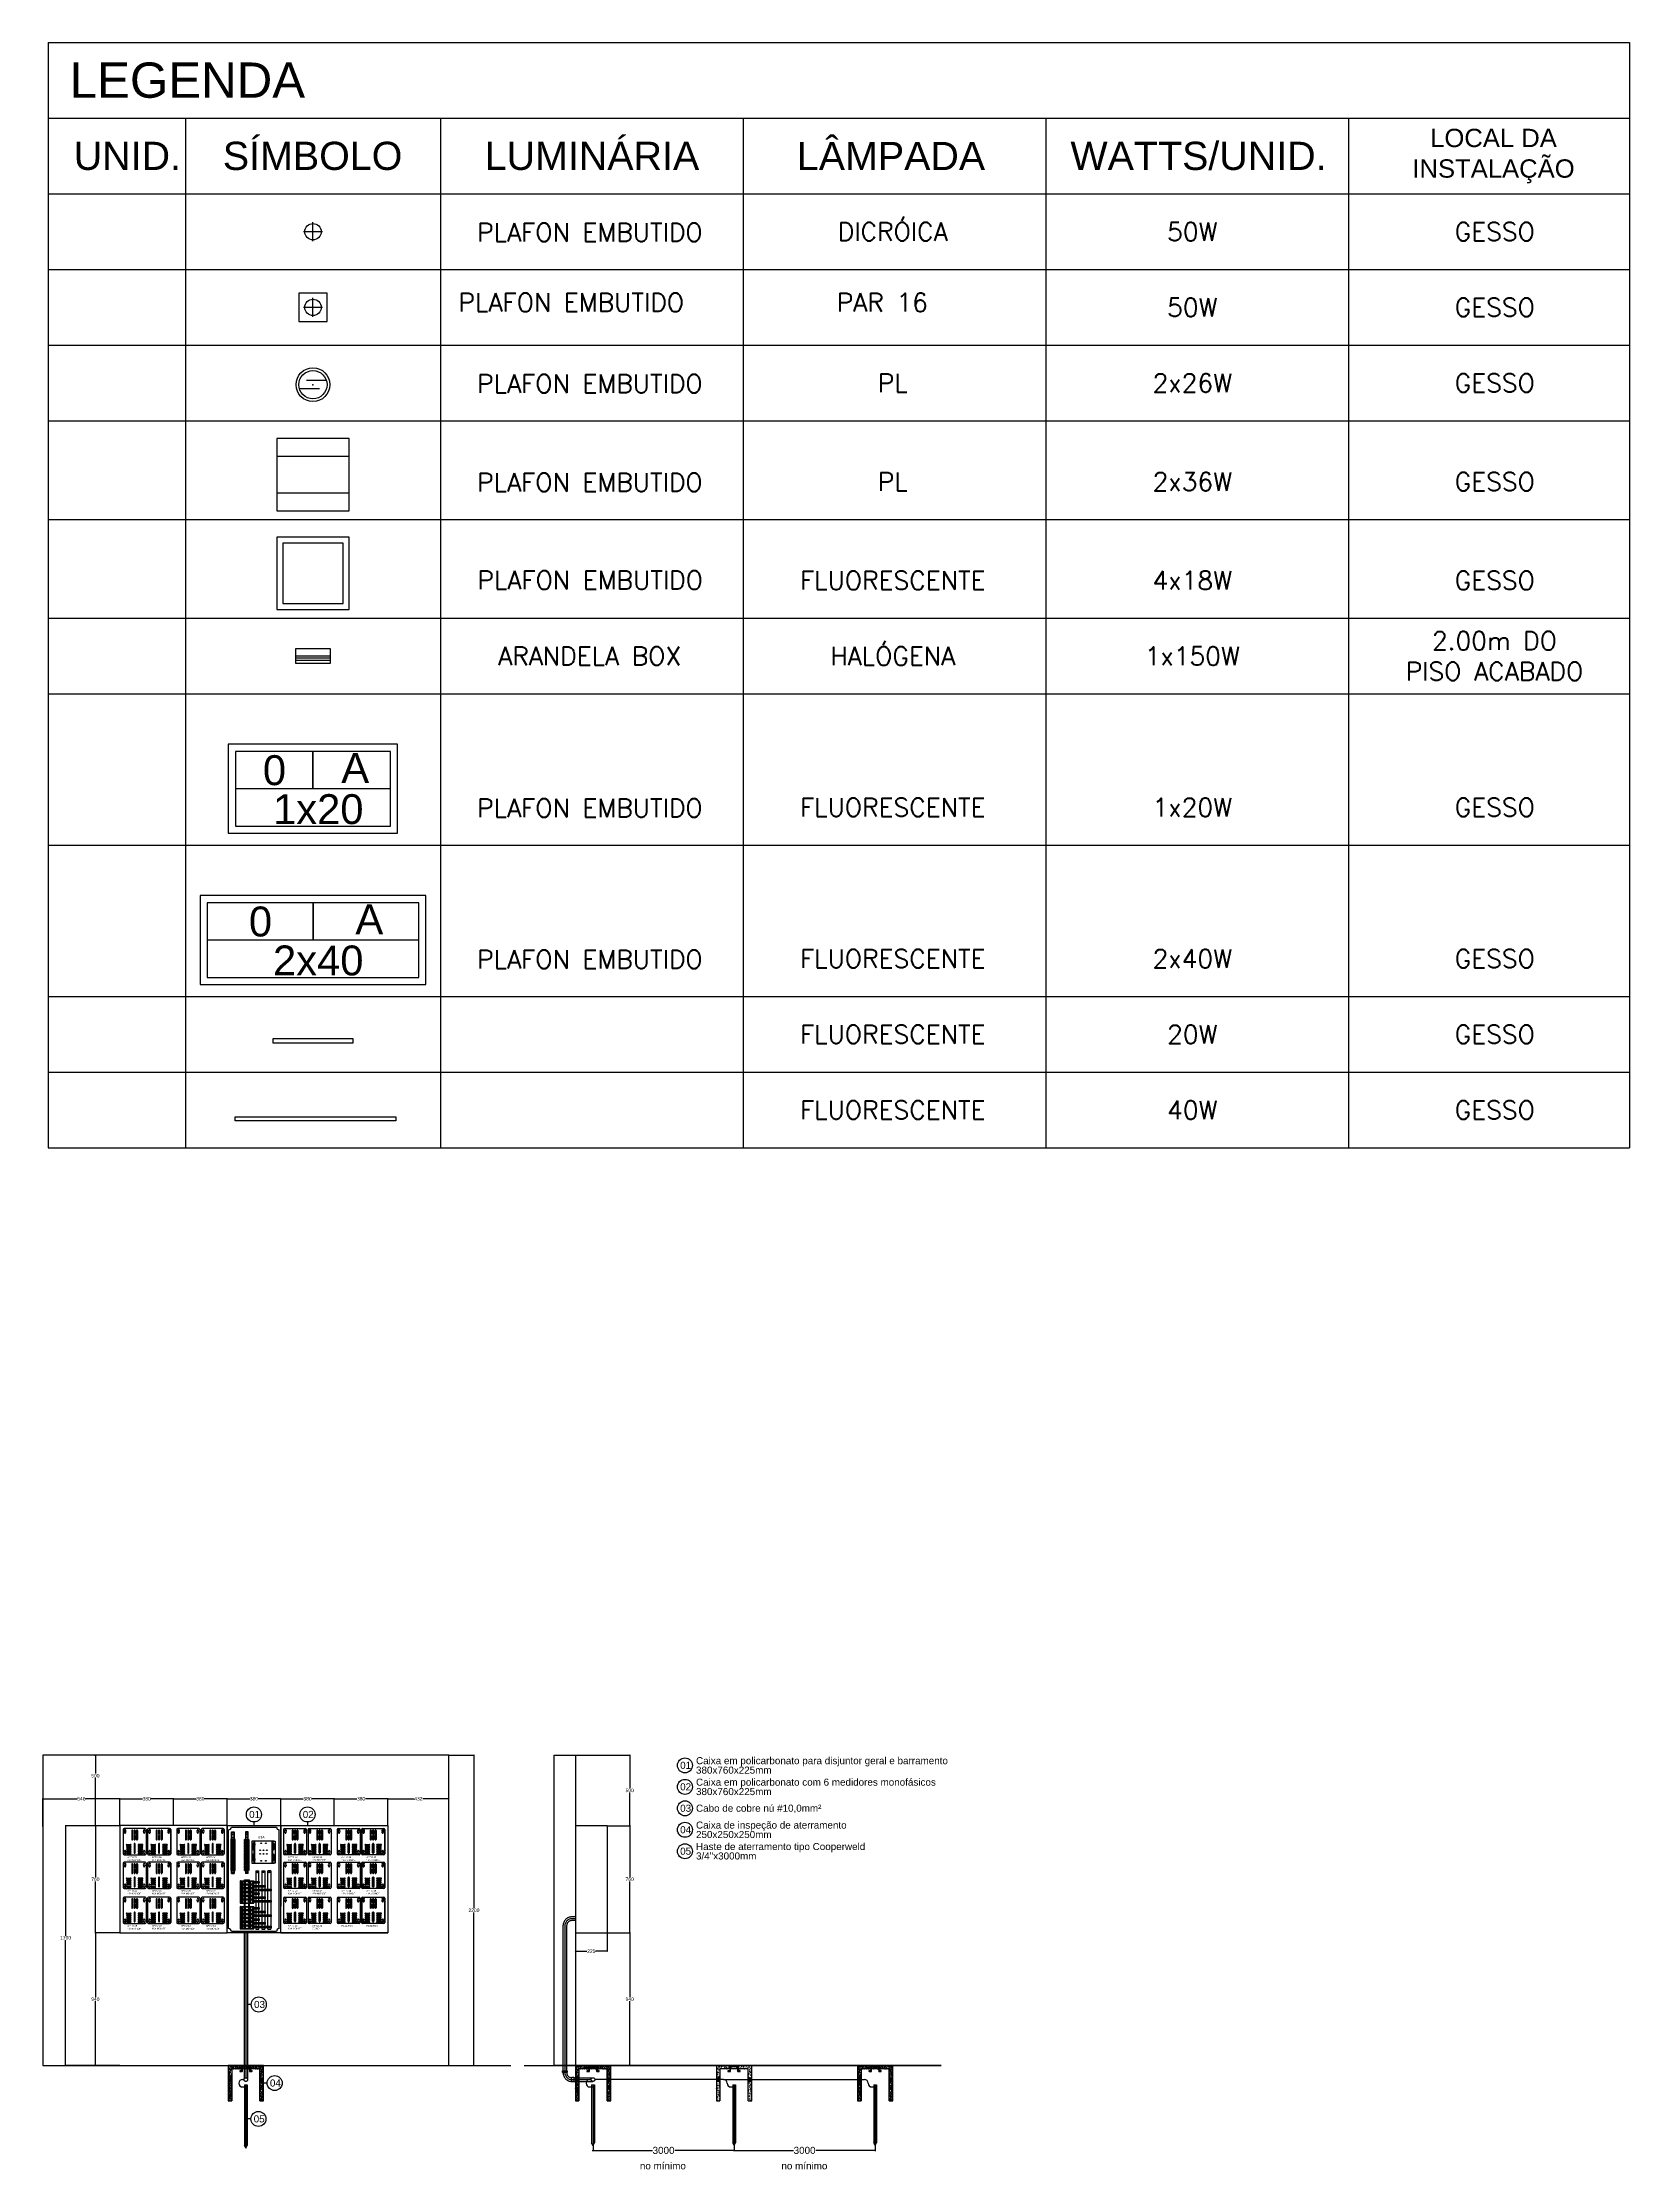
# Model space of a CAD drawing. Header units: millimetres. Extents: x 425 to 646, y 332 to 411.
# Drawn here: x 493.72 to 504.97, y 357.38 to 372.46 of the extents above; entities that cross this region are included whole.
import ezdxf
from ezdxf.enums import TextEntityAlignment as Align

# ---------------------------------------------------------------- set-up
doc = ezdxf.new("R2010")
doc.units = ezdxf.units.MM
for name, pattern in [('CENTERX2', [4, 2.5, -0.5, 0.5, -0.5]), ('HIDDEN', [0.375, 0.25, -0.125]), ('HIDDEN2', [4.7625, 3.175, -1.5875])]:
    doc.linetypes.add(name, pattern=pattern)
for name, color, linetype in [('Base 01', 7, 'Continuous'), ('C50', 7, 'Continuous'), ('E_LUMINO', 160, 'Continuous'), ('Elétrico', 5, 'Continuous'), ('EQUIPAMENTOS', 7, 'Continuous'), ('LINHA', 7, 'Continuous'), ('LINHAS-DE-CENTRO', 7, 'CENTERX2'), ('LUMINO', 5, 'Continuous'), ('texto', 7, 'Continuous'), ('Texto Elétrcio', 3, 'Continuous')]:
    doc.layers.add(name, color=color, linetype=linetype)
doc.styles.add('ARIAL', font='arial.ttf')
doc.styles.add('ROMANS', font='romans.shx', dxfattribs={"height": 0.2})
doc.dimstyles.new('cotass', dxfattribs={"dimtxt": 0.1, "dimasz": 0.01, "dimexe": 0.01, "dimexo": 0, "dimgap": 0.01, "dimtad": 0, "dimtih": 1, "dimtoh": 1, "dimdec": 0, "dimlfac": 1000, "dimzin": 4, "dimdsep": 46, "dimtxsty": 'ARIAL', "dimblk": 'OBLIQUE', "dimcen": 0, "dimdle": 0.01, "dimclrd": 7, "dimclre": 7, "dimclrt": 3, "dimadec": 0, "dimazin": 1, "dimtfac": 1, "dimtdec": 0, "dimtix": 1, "dimtofl": 0, "dimtmove": 0, "dimatfit": 3, "dimldrblk": 'OPEN30', "dimfxl": 0, "dimtolj": 1, "dimtzin": 0, "dimlwd": -1, "dimarcsym": 0})

msp = doc.modelspace()

# ---------------------------------------------------------------- texts
at = {"style": 'ARIAL'}
for s, height, p in [('APTO 02', 0.012, (494.49686, 359.59068)), ('APTO 03', 0.012, (494.7031, 359.59068)), ('63A', 0.018, (495.25145, 359.72904)), ('APTO 12', 0.012, (495.46046, 359.59068)), ('APTO 13', 0.012, (495.63422, 359.59108)), ('APTO 14', 0.012, (495.84046, 359.59108)), ('APTO 15', 0.012, (496.01776, 359.59068)), ('APTO 01', 0.012, (494.3231, 359.59028)), ('40A MONOF.', 0.012, (494.32323, 359.57003)), ('40A MONOF.', 0.012, (494.49698, 359.57043)), ('40A MONOF.', 0.012, (494.70323, 359.57003)), ('40A MONOF.', 0.012, (494.87816, 359.57003)), ('APTO 04', 0.012, (494.88041, 359.59028)), ('40A MONOF.', 0.012, (495.46058, 359.57043)), ('40A MONOF.', 0.012, (495.63434, 359.57083)), ('40A MONOF.', 0.012, (495.84058, 359.57043)), ('40A MONOF.', 0.012, (496.01552, 359.57043)), ('APTO 04', 0.012, (494.3231, 359.35237)), ('40A MONOF.', 0.012, (494.32323, 359.33212)), ('APTO 05', 0.012, (494.49686, 359.35277)), ('40A MONOF.', 0.012, (494.49698, 359.33252)), ('APTO 06', 0.012, (494.7031, 359.35277)), ('40A MONOF.', 0.012, (494.70323, 359.33212)), ('40A MONOF.', 0.012, (494.87816, 359.33212)), ('APTO 07', 0.012, (494.88041, 359.35237)), ('APTO 16', 0.012, (495.46046, 359.35237)), ('40A MONOF.', 0.012, (495.46058, 359.33212)), ('APTO 17', 0.012, (495.63422, 359.35277)), ('40A MONOF.', 0.012, (495.63434, 359.33252)), ('APTO 18', 0.012, (495.84046, 359.35277)), ('40A MONOF.', 0.012, (495.84058, 359.33212)), ('40A MONOF.', 0.012, (496.01552, 359.33212)), ('APTO 19', 0.012, (496.01776, 359.35237)), ('APTO 08', 0.012, (494.3231, 359.10399)), ('40A MONOF.', 0.012, (494.32323, 359.08374)), ('APTO 09', 0.012, (494.49686, 359.10439)), ('40A MONOF.', 0.012, (494.49698, 359.08414)), ('APTO 10', 0.012, (494.7031, 359.10439)), ('40A MONOF.', 0.012, (494.70323, 359.08374)), ('40A MONOF.', 0.012, (494.87816, 359.08374)), ('APTO 11', 0.012, (494.88041, 359.10399)), ('APTO 20', 0.012, (495.46046, 359.10439)), ('40A MONOF.', 0.012, (495.46058, 359.08414)), ('APTO 21', 0.012, (495.63422, 359.10479)), ('COND.', 0.012, (495.63434, 359.08454)), ('RESERVA', 0.012, (495.84046, 359.10479)), ('RESERVA', 0.012, (496.01776, 359.10439))]:
    msp.add_text(s, height=height, dxfattribs=at).set_placement(p)
at = {"layer": 'texto', "style": 'ROMANS'}
for s, p in [('PLAFON EMBUTIDO', (496.67035, 370.55329)), ('PAR 16', (499.35129, 370.55329))]:
    msp.add_text(s, height=0.13, dxfattribs=at).set_placement(p)
at = {"layer": 'texto'}
for s, insert, char_height, width, attachment_point, style in [('{\\fArial|b0|i0|c0|p34;LEGENDA}', (493.914, 372.19235), 0.25, 1.5923735, 4, 'ROMANS'), ('LOCAL DA\\PINSTALAÇÃO', (504.00808, 371.65583), 0.13, 1.2661274, 5, 'ARIAL'), ('{\\fArial|b0|i0|c0|p34;UNID.}', (494.32299, 371.65597), 0.2, 0.818, 5, 'ROMANS'), ('{\\fArial|b0|i0|c0|p34;SÍMBOLO}', (495.63602, 371.65597), 0.2, 0.818, 5, 'ROMANS'), ('{\\fArial|b0|i0|c0|p34;LUMINÁRIA}', (497.61674, 371.65597), 0.2, 0.818, 5, 'ROMANS'), ('LÂMPADA', (499.73657, 371.65597), 0.2, 0.818, 5, 'ARIAL'), ('WATTS/UNID.', (501.91673, 371.65597), 0.2, 0.818, 5, 'ARIAL'), ('DICRÓICA', (499.74905, 371.11959), 0.13, 2.1078, 5, 'ROMANS'), ('PLAFON EMBUTIDO', (497.60188, 371.11519), 0.13, 2.1078, 5, 'ROMANS'), ('50W', (501.87261, 371.11959), 0.13, 2.1078, 5, 'ROMANS'), ('GESSO', (504.01705, 371.11959), 0.13, 2.1078, 5, 'ROMANS'), ('50W', (501.87261, 370.58321), 0.13, 2.1078, 5, 'ROMANS'), ('GESSO', (504.01705, 370.58321), 0.13, 2.1078, 5, 'ROMANS'), ('PLAFON EMBUTIDO', (497.60188, 370.04243), 0.13, 2.1078, 5, 'ROMANS'), ('PL', (499.74905, 370.04683), 0.13, 2.1078, 5, 'ROMANS'), ('2x26W', (501.87261, 370.04683), 0.13, 2.1078, 5, 'ROMANS'), ('GESSO', (504.01705, 370.04683), 0.13, 2.1078, 5, 'ROMANS'), ('PLAFON EMBUTIDO', (497.60188, 369.34293), 0.13, 2.1078, 5, 'ROMANS'), ('PL', (499.74905, 369.34733), 0.13, 2.1078, 5, 'ROMANS'), ('2x36W', (501.87261, 369.34733), 0.13, 2.1078, 5, 'ROMANS'), ('GESSO', (504.01705, 369.34733), 0.13, 2.1078, 5, 'ROMANS'), ('PLAFON EMBUTIDO', (497.60388, 368.6495), 0.13, 2.1078, 5, 'ROMANS'), ('FLUORESCENTE', (499.74905, 368.64783), 0.13, 2.1078, 5, 'ROMANS'), ('4x18W', (501.87261, 368.64783), 0.13, 2.1078, 5, 'ROMANS'), ('GESSO', (504.01705, 368.64783), 0.13, 2.1078, 5, 'ROMANS'), ('HALÓGENA', (499.74905, 368.11145), 0.13, 2.1078, 5, 'ROMANS'), ('2.00m DO \\PPISO ACABADO', (504.0148, 368.11121), 0.13, 2.1078, 5, 'ROMANS'), ('ARANDELA BOX', (497.59989, 368.1116), 0.13, 2.1078, 5, 'ROMANS'), ('1x150W', (501.87261, 368.11145), 0.13, 2.1078, 5, 'ROMANS'), ('PLAFON EMBUTIDO', (497.60188, 367.03428), 0.13, 2.1078, 5, 'ROMANS'), ('FLUORESCENTE', (499.74905, 367.03869), 0.13, 2.1078, 5, 'ROMANS'), ('1x20W', (501.87261, 367.03869), 0.13, 2.1078, 5, 'ROMANS'), ('GESSO', (504.01705, 367.03869), 0.13, 2.1078, 5, 'ROMANS'), ('PLAFON EMBUTIDO', (497.60188, 365.96152), 0.13, 2.1078, 5, 'ROMANS'), ('FLUORESCENTE', (499.74905, 365.96593), 0.13, 2.1078, 5, 'ROMANS'), ('2x40W', (501.87261, 365.96593), 0.13, 2.1078, 5, 'ROMANS'), ('GESSO', (504.01705, 365.96593), 0.13, 2.1078, 5, 'ROMANS'), ('FLUORESCENTE', (499.74905, 365.42955), 0.13, 2.1078, 5, 'ROMANS'), ('20W', (501.87261, 365.42955), 0.13, 2.1078, 5, 'ROMANS'), ('GESSO', (504.01705, 365.42955), 0.13, 2.1078, 5, 'ROMANS'), ('FLUORESCENTE', (499.74905, 364.89317), 0.13, 2.1078, 5, 'ROMANS'), ('40W', (501.87261, 364.89317), 0.13, 2.1078, 5, 'ROMANS'), ('GESSO', (504.01705, 364.89317), 0.13, 2.1078, 5, 'ROMANS')]:
    msp.add_mtext(s, dxfattribs=dict(at, insert=insert, char_height=char_height, width=width, attachment_point=attachment_point, style=style))
at = {"layer": 'Texto Elétrcio', "linetype": 'Continuous', "style": 'ARIAL'}
for s, p in [('01', (498.24193, 360.22279, -11.61127)), ('380x760x225mm', (498.35425, 360.1889, -11.61127)), ('Caixa em policarbonato para disjuntor geral e barramento', (498.35425, 360.2558, -11.61127)), ('02', (498.24193, 360.07062, -11.61127)), ('380x760x225mm', (498.35425, 360.03672, -11.61127)), ('Caixa em policarbonato com 6 medidores monofásicos', (498.35425, 360.10362, -11.61127)), ('01', (495.18621, 359.87474, -11.61127)), ('02', (495.56621, 359.87474, -11.61127)), ('03', (498.24193, 359.91845, -11.61127)), ('Cabo de cobre nú #10,0mm²', (498.35425, 359.91879, -11.61127)), ('04', (498.24193, 359.76627, -11.61127)), ('250x250x250mm', (498.35425, 359.73238, -11.61127)), ('Caixa de inspeção de aterramento', (498.35425, 359.79928, -11.61127)), ('05', (498.24193, 359.6141, -11.61127)), ('3/4"x3000mm', (498.35425, 359.58021, -11.61127)), ('Haste de aterramento tipo Cooperweld', (498.35425, 359.6471, -11.61127)), ('03', (495.22097, 358.52774, -11.61127)), ('04', (495.33338, 357.97069, -11.61127)), ('05', (495.21838, 357.71629, -11.61127)), ('no mínimo', (497.9563, 357.38357, -11.61127)), ('no mínimo', (498.95968, 357.38357, -11.61127))]:
    msp.add_text(s, height=0.05, dxfattribs=at).set_placement(p)

# ---------------------------------------------------------------- blocks, each defined once
blk = doc.blocks.new('_Oblique')
at = {"color": 0, "linetype": 'ByBlock', "lineweight": -2}
blk.add_line((-0.5, -0.5), (0.5, 0.5), dxfattribs=at)
blk = doc.blocks.new('*D20')
at = {"layer": 'DEFPOINTS', "color": 0, "transparency": 16777216}
for p in [(494.27, 359.06), (494.096, 358.12), (494.27, 358.12)]:
    blk.add_point(p, dxfattribs=at)
at = {"layer": 'Elétrico', "color": 7, "lineweight": -2, "transparency": 16777216}
for p, q in [((494.27, 359.06), (494.094, 359.06)), ((494.27, 358.12), (494.094, 358.12))]:
    blk.add_line(p, q, dxfattribs=at)
at = {"layer": 'Elétrico', "color": 7, "transparency": 16777216}
for p, q in [((494.096, 359.063), (494.096, 358.605)), ((494.096, 358.118), (494.096, 358.575))]:
    blk.add_line(p, q, dxfattribs=at)
at = {"layer": 'Elétrico', "color": 7, "transparency": 16777216, "xscale": 0.0025, "yscale": 0.0025, "zscale": 0.0025}
for p, rotation in [((494.096, 359.06), 90), ((494.096, 358.12), 270)]:
    blk.add_blockref('_Oblique', p, dxfattribs=dict(at, rotation=rotation))
at = {"layer": 'Elétrico', "color": 3, "transparency": 16777216, "insert": (494.096, 358.59), "char_height": 0.025, "attachment_point": 5, "style": 'ARIAL'}
blk.add_mtext('\\A1;940', dxfattribs=at)
blk = doc.blocks.new('_Open30')
at = {"color": 0, "linetype": 'ByBlock', "lineweight": -2}
for p, q in [((-1, 0.3), (0, 0)), ((0, 0), (-1, -0.3)), ((0, 0), (-1, 0))]:
    blk.add_line(p, q, dxfattribs=at)
blk = doc.blocks.new('*D21')
at = {"layer": 'DEFPOINTS', "color": 0, "transparency": 16777216}
for p in [(493.885, 359.82), (494.27, 359.82), (494.27, 358.12)]:
    blk.add_point(p, dxfattribs=at)
at = {"layer": 'Elétrico', "color": 7, "lineweight": -2, "transparency": 16777216}
for p, q in [((494.27, 359.82), (493.882, 359.82)), ((494.27, 358.12), (493.882, 358.12))]:
    blk.add_line(p, q, dxfattribs=at)
at = {"layer": 'Elétrico', "color": 7, "transparency": 16777216}
for p, q in [((493.885, 359.823), (493.885, 359.04)), ((493.885, 358.118), (493.885, 359.009))]:
    blk.add_line(p, q, dxfattribs=at)
at = {"layer": 'Elétrico', "color": 7, "transparency": 16777216, "xscale": 0.0025, "yscale": 0.0025, "zscale": 0.0025}
for p, rotation in [((493.885, 359.82), 90), ((493.885, 358.12), 270)]:
    blk.add_blockref('_Oblique', p, dxfattribs=dict(at, rotation=rotation))
at = {"layer": 'Elétrico', "color": 3, "transparency": 16777216, "insert": (493.885, 359.025), "char_height": 0.025, "attachment_point": 5, "style": 'ARIAL'}
blk.add_mtext('\\A1;1700', dxfattribs=at)
blk = doc.blocks.new('*D22')
at = {"layer": 'DEFPOINTS', "color": 0, "transparency": 16777216}
for p in [(494.09, 360.32), (494.096, 360.32), (494.27, 359.82)]:
    blk.add_point(p, dxfattribs=at)
at = {"layer": 'Elétrico', "color": 7, "lineweight": -2, "transparency": 16777216}
for p, q in [((494.09, 360.32), (494.099, 360.32)), ((494.27, 359.82), (494.094, 359.82))]:
    blk.add_line(p, q, dxfattribs=at)
at = {"layer": 'Elétrico', "color": 7, "transparency": 16777216}
for p, q in [((494.096, 360.323), (494.096, 360.19)), ((494.096, 359.818), (494.096, 360.159))]:
    blk.add_line(p, q, dxfattribs=at)
at = {"layer": 'Elétrico', "color": 7, "transparency": 16777216, "xscale": 0.0025, "yscale": 0.0025, "zscale": 0.0025}
for p, rotation in [((494.096, 360.32), 90), ((494.096, 359.82), 270)]:
    blk.add_blockref('_Oblique', p, dxfattribs=dict(at, rotation=rotation))
at = {"layer": 'Elétrico', "color": 3, "transparency": 16777216, "insert": (494.096, 360.174), "char_height": 0.025, "attachment_point": 5, "style": 'ARIAL'}
blk.add_mtext('\\A1;500', dxfattribs=at)
blk = doc.blocks.new('*D23')
at = {"layer": 'DEFPOINTS', "color": 0, "transparency": 16777216}
for p in [(494.27, 360.011), (493.724, 359.815), (494.27, 359.82)]:
    blk.add_point(p, dxfattribs=at)
at = {"layer": 'Elétrico', "color": 7, "transparency": 16777216}
for p, q in [((493.721, 360.011), (493.967, 360.011)), ((494.272, 360.011), (494.027, 360.011))]:
    blk.add_line(p, q, dxfattribs=at)
at = {"layer": 'Elétrico', "color": 7, "lineweight": -2, "transparency": 16777216}
for p, q in [((493.724, 359.815), (493.724, 360.013)), ((494.27, 359.82), (494.27, 360.013))]:
    blk.add_line(p, q, dxfattribs=at)
at = {"layer": 'Elétrico', "color": 7, "transparency": 16777216, "xscale": 0.0025, "yscale": 0.0025, "zscale": 0.0025, "rotation": 180}
blk.add_blockref('_Oblique', (493.724, 360.011), dxfattribs=at)
at = {"layer": 'Elétrico', "color": 7, "transparency": 16777216, "xscale": 0.0025, "yscale": 0.0025, "zscale": 0.0025}
blk.add_blockref('_Oblique', (494.27, 360.011), dxfattribs=at)
at = {"layer": 'Elétrico', "color": 3, "transparency": 16777216, "insert": (493.997, 360.011), "char_height": 0.025, "attachment_point": 5, "style": 'ARIAL'}
blk.add_mtext('\\A1;546', dxfattribs=at)
blk = doc.blocks.new('*D24')
at = {"layer": 'DEFPOINTS', "color": 0, "transparency": 16777216}
for p in [(494.65, 360.011), (494.27, 359.82), (494.65, 359.82)]:
    blk.add_point(p, dxfattribs=at)
at = {"layer": 'Elétrico', "color": 7, "transparency": 16777216}
for p, q in [((494.267, 360.011), (494.43, 360.011)), ((494.652, 360.011), (494.49, 360.011))]:
    blk.add_line(p, q, dxfattribs=at)
at = {"layer": 'Elétrico', "color": 7, "lineweight": -2, "transparency": 16777216}
for p, q in [((494.27, 359.82), (494.27, 360.013)), ((494.65, 359.82), (494.65, 360.013))]:
    blk.add_line(p, q, dxfattribs=at)
at = {"layer": 'Elétrico', "color": 7, "transparency": 16777216, "xscale": 0.0025, "yscale": 0.0025, "zscale": 0.0025, "rotation": 180}
blk.add_blockref('_Oblique', (494.27, 360.011), dxfattribs=at)
at = {"layer": 'Elétrico', "color": 7, "transparency": 16777216, "xscale": 0.0025, "yscale": 0.0025, "zscale": 0.0025}
blk.add_blockref('_Oblique', (494.65, 360.011), dxfattribs=at)
at = {"layer": 'Elétrico', "color": 3, "transparency": 16777216, "insert": (494.46, 360.011), "char_height": 0.025, "attachment_point": 5, "style": 'ARIAL'}
blk.add_mtext('\\A1;380', dxfattribs=at)
blk = doc.blocks.new('*D25')
at = {"layer": 'DEFPOINTS', "color": 0, "transparency": 16777216}
for p in [(495.03, 360.011), (494.65, 359.82), (495.03, 359.82)]:
    blk.add_point(p, dxfattribs=at)
at = {"layer": 'Elétrico', "color": 7, "transparency": 16777216}
for p, q in [((494.647, 360.011), (494.81, 360.011)), ((495.032, 360.011), (494.87, 360.011))]:
    blk.add_line(p, q, dxfattribs=at)
at = {"layer": 'Elétrico', "color": 7, "lineweight": -2, "transparency": 16777216}
for p, q in [((494.65, 359.82), (494.65, 360.013)), ((495.03, 359.82), (495.03, 360.013))]:
    blk.add_line(p, q, dxfattribs=at)
at = {"layer": 'Elétrico', "color": 7, "transparency": 16777216, "xscale": 0.0025, "yscale": 0.0025, "zscale": 0.0025, "rotation": 180}
blk.add_blockref('_Oblique', (494.65, 360.011), dxfattribs=at)
at = {"layer": 'Elétrico', "color": 7, "transparency": 16777216, "xscale": 0.0025, "yscale": 0.0025, "zscale": 0.0025}
blk.add_blockref('_Oblique', (495.03, 360.011), dxfattribs=at)
at = {"layer": 'Elétrico', "color": 3, "transparency": 16777216, "insert": (494.84, 360.011), "char_height": 0.025, "attachment_point": 5, "style": 'ARIAL'}
blk.add_mtext('\\A1;380', dxfattribs=at)
blk = doc.blocks.new('*D26')
at = {"layer": 'DEFPOINTS', "color": 0, "transparency": 16777216}
for p in [(495.41, 360.011), (495.03, 359.82), (495.41, 359.82)]:
    blk.add_point(p, dxfattribs=at)
at = {"layer": 'Elétrico', "color": 7, "transparency": 16777216}
for p, q in [((495.027, 360.011), (495.19, 360.011)), ((495.412, 360.011), (495.25, 360.011))]:
    blk.add_line(p, q, dxfattribs=at)
at = {"layer": 'Elétrico', "color": 7, "lineweight": -2, "transparency": 16777216}
for p, q in [((495.03, 359.82), (495.03, 360.013)), ((495.41, 359.82), (495.41, 360.013))]:
    blk.add_line(p, q, dxfattribs=at)
at = {"layer": 'Elétrico', "color": 7, "transparency": 16777216, "xscale": 0.0025, "yscale": 0.0025, "zscale": 0.0025, "rotation": 180}
blk.add_blockref('_Oblique', (495.03, 360.011), dxfattribs=at)
at = {"layer": 'Elétrico', "color": 7, "transparency": 16777216, "xscale": 0.0025, "yscale": 0.0025, "zscale": 0.0025}
blk.add_blockref('_Oblique', (495.41, 360.011), dxfattribs=at)
at = {"layer": 'Elétrico', "color": 3, "transparency": 16777216, "insert": (495.22, 360.011), "char_height": 0.025, "attachment_point": 5, "style": 'ARIAL'}
blk.add_mtext('\\A1;380', dxfattribs=at)
blk = doc.blocks.new('*D27')
at = {"layer": 'DEFPOINTS', "color": 0, "transparency": 16777216}
for p in [(495.79, 360.011), (495.41, 359.82), (495.79, 359.82)]:
    blk.add_point(p, dxfattribs=at)
at = {"layer": 'Elétrico', "color": 7, "transparency": 16777216}
for p, q in [((495.407, 360.011), (495.57, 360.011)), ((495.792, 360.011), (495.63, 360.011))]:
    blk.add_line(p, q, dxfattribs=at)
at = {"layer": 'Elétrico', "color": 7, "lineweight": -2, "transparency": 16777216}
for p, q in [((495.41, 359.82), (495.41, 360.013)), ((495.79, 359.82), (495.79, 360.013))]:
    blk.add_line(p, q, dxfattribs=at)
at = {"layer": 'Elétrico', "color": 7, "transparency": 16777216, "xscale": 0.0025, "yscale": 0.0025, "zscale": 0.0025, "rotation": 180}
blk.add_blockref('_Oblique', (495.41, 360.011), dxfattribs=at)
at = {"layer": 'Elétrico', "color": 7, "transparency": 16777216, "xscale": 0.0025, "yscale": 0.0025, "zscale": 0.0025}
blk.add_blockref('_Oblique', (495.79, 360.011), dxfattribs=at)
at = {"layer": 'Elétrico', "color": 3, "transparency": 16777216, "insert": (495.6, 360.011), "char_height": 0.025, "attachment_point": 5, "style": 'ARIAL'}
blk.add_mtext('\\A1;380', dxfattribs=at)
blk = doc.blocks.new('*D28')
at = {"layer": 'DEFPOINTS', "color": 0, "transparency": 16777216}
for p in [(496.17, 360.011), (495.79, 359.82), (496.17, 359.82)]:
    blk.add_point(p, dxfattribs=at)
at = {"layer": 'Elétrico', "color": 7, "transparency": 16777216}
for p, q in [((495.787, 360.011), (495.95, 360.011)), ((496.172, 360.011), (496.01, 360.011))]:
    blk.add_line(p, q, dxfattribs=at)
at = {"layer": 'Elétrico', "color": 7, "lineweight": -2, "transparency": 16777216}
for p, q in [((495.79, 359.82), (495.79, 360.013)), ((496.17, 359.82), (496.17, 360.013))]:
    blk.add_line(p, q, dxfattribs=at)
at = {"layer": 'Elétrico', "color": 7, "transparency": 16777216, "xscale": 0.0025, "yscale": 0.0025, "zscale": 0.0025, "rotation": 180}
blk.add_blockref('_Oblique', (495.79, 360.011), dxfattribs=at)
at = {"layer": 'Elétrico', "color": 7, "transparency": 16777216, "xscale": 0.0025, "yscale": 0.0025, "zscale": 0.0025}
blk.add_blockref('_Oblique', (496.17, 360.011), dxfattribs=at)
at = {"layer": 'Elétrico', "color": 3, "transparency": 16777216, "insert": (495.98, 360.011), "char_height": 0.025, "attachment_point": 5, "style": 'ARIAL'}
blk.add_mtext('\\A1;380', dxfattribs=at)
blk = doc.blocks.new('*D29')
at = {"layer": 'DEFPOINTS', "color": 0, "transparency": 16777216}
for p in [(496.602, 360.011), (496.17, 359.82), (496.602, 359.82)]:
    blk.add_point(p, dxfattribs=at)
at = {"layer": 'Elétrico', "color": 7, "transparency": 16777216}
for p, q in [((496.167, 360.011), (496.356, 360.011)), ((496.605, 360.011), (496.417, 360.011))]:
    blk.add_line(p, q, dxfattribs=at)
at = {"layer": 'Elétrico', "color": 7, "lineweight": -2, "transparency": 16777216}
for p, q in [((496.17, 359.82), (496.17, 360.013)), ((496.602, 359.82), (496.602, 360.013))]:
    blk.add_line(p, q, dxfattribs=at)
at = {"layer": 'Elétrico', "color": 7, "transparency": 16777216, "xscale": 0.0025, "yscale": 0.0025, "zscale": 0.0025, "rotation": 180}
blk.add_blockref('_Oblique', (496.17, 360.011), dxfattribs=at)
at = {"layer": 'Elétrico', "color": 7, "transparency": 16777216, "xscale": 0.0025, "yscale": 0.0025, "zscale": 0.0025}
blk.add_blockref('_Oblique', (496.602, 360.011), dxfattribs=at)
at = {"layer": 'Elétrico', "color": 3, "transparency": 16777216, "insert": (496.386, 360.011), "char_height": 0.025, "attachment_point": 5, "style": 'ARIAL'}
blk.add_mtext('\\A1;432', dxfattribs=at)
blk = doc.blocks.new('*D30')
at = {"layer": 'DEFPOINTS', "color": 0, "transparency": 16777216}
for p in [(494.096, 359.82), (494.27, 359.82), (494.27, 359.06)]:
    blk.add_point(p, dxfattribs=at)
at = {"layer": 'Elétrico', "color": 7, "lineweight": -2, "transparency": 16777216}
for p, q in [((494.27, 359.82), (494.094, 359.82)), ((494.27, 359.06), (494.094, 359.06))]:
    blk.add_line(p, q, dxfattribs=at)
at = {"layer": 'Elétrico', "color": 7, "transparency": 16777216}
for p, q in [((494.096, 359.823), (494.096, 359.455)), ((494.096, 359.058), (494.096, 359.425))]:
    blk.add_line(p, q, dxfattribs=at)
at = {"layer": 'Elétrico', "color": 7, "transparency": 16777216, "xscale": 0.0025, "yscale": 0.0025, "zscale": 0.0025}
for p, rotation in [((494.096, 359.82), 90), ((494.096, 359.06), 270)]:
    blk.add_blockref('_Oblique', p, dxfattribs=dict(at, rotation=rotation))
at = {"layer": 'Elétrico', "color": 3, "transparency": 16777216, "insert": (494.096, 359.44), "char_height": 0.025, "attachment_point": 5, "style": 'ARIAL'}
blk.add_mtext('\\A1;760', dxfattribs=at)
blk = doc.blocks.new('*D31')
at = {"layer": 'DEFPOINTS', "color": 0, "transparency": 16777216}
for p in [(497.499, 359.06), (497.724, 359.06), (497.499, 358.93)]:
    blk.add_point(p, dxfattribs=at)
at = {"layer": 'Elétrico', "color": 7, "lineweight": -2, "transparency": 16777216}
for p, q in [((497.499, 359.06), (497.499, 358.928)), ((497.724, 359.06), (497.724, 358.928))]:
    blk.add_line(p, q, dxfattribs=at)
at = {"layer": 'Elétrico', "color": 7, "transparency": 16777216}
for p, q in [((497.497, 358.93), (497.581, 358.93)), ((497.727, 358.93), (497.642, 358.93))]:
    blk.add_line(p, q, dxfattribs=at)
at = {"layer": 'Elétrico', "color": 7, "transparency": 16777216, "xscale": 0.0025, "yscale": 0.0025, "zscale": 0.0025, "rotation": 180}
blk.add_blockref('_Oblique', (497.499, 358.93), dxfattribs=at)
at = {"layer": 'Elétrico', "color": 7, "transparency": 16777216, "xscale": 0.0025, "yscale": 0.0025, "zscale": 0.0025}
blk.add_blockref('_Oblique', (497.724, 358.93), dxfattribs=at)
at = {"layer": 'Elétrico', "color": 3, "transparency": 16777216, "insert": (497.612, 358.93), "char_height": 0.025, "attachment_point": 5, "style": 'ARIAL'}
blk.add_mtext('\\A1;225', dxfattribs=at)
blk = doc.blocks.new('*D32')
at = {"layer": 'DEFPOINTS', "color": 0, "transparency": 16777216}
for p in [(497.724, 359.82), (497.724, 359.06), (497.884, 359.06)]:
    blk.add_point(p, dxfattribs=at)
at = {"layer": 'Elétrico', "color": 7, "lineweight": -2, "transparency": 16777216}
for p, q in [((497.724, 359.82), (497.887, 359.82)), ((497.724, 359.06), (497.887, 359.06))]:
    blk.add_line(p, q, dxfattribs=at)
at = {"layer": 'Elétrico', "color": 7, "transparency": 16777216}
for p, q in [((497.884, 359.823), (497.884, 359.455)), ((497.884, 359.058), (497.884, 359.425))]:
    blk.add_line(p, q, dxfattribs=at)
at = {"layer": 'Elétrico', "color": 7, "transparency": 16777216, "xscale": 0.0025, "yscale": 0.0025, "zscale": 0.0025}
for p, rotation in [((497.884, 359.82), 90), ((497.884, 359.06), 270)]:
    blk.add_blockref('_Oblique', p, dxfattribs=dict(at, rotation=rotation))
at = {"layer": 'Elétrico', "color": 3, "transparency": 16777216, "insert": (497.884, 359.44), "char_height": 0.025, "attachment_point": 5, "style": 'ARIAL'}
blk.add_mtext('\\A1;760', dxfattribs=at)
blk = doc.blocks.new('*D33')
at = {"layer": 'DEFPOINTS', "color": 0, "transparency": 16777216}
for p in [(497.724, 359.06), (497.723, 358.12), (497.884, 358.12)]:
    blk.add_point(p, dxfattribs=at)
at = {"layer": 'Elétrico', "color": 7, "lineweight": -2, "transparency": 16777216}
for p, q in [((497.724, 359.06), (497.887, 359.06)), ((497.723, 358.12), (497.887, 358.12))]:
    blk.add_line(p, q, dxfattribs=at)
at = {"layer": 'Elétrico', "color": 7, "transparency": 16777216}
for p, q in [((497.884, 359.063), (497.884, 358.605)), ((497.884, 358.118), (497.884, 358.575))]:
    blk.add_line(p, q, dxfattribs=at)
at = {"layer": 'Elétrico', "color": 7, "transparency": 16777216, "xscale": 0.0025, "yscale": 0.0025, "zscale": 0.0025}
for p, rotation in [((497.884, 359.06), 90), ((497.884, 358.12), 270)]:
    blk.add_blockref('_Oblique', p, dxfattribs=dict(at, rotation=rotation))
at = {"layer": 'Elétrico', "color": 3, "transparency": 16777216, "insert": (497.884, 358.59), "char_height": 0.025, "attachment_point": 5, "style": 'ARIAL'}
blk.add_mtext('\\A1;940', dxfattribs=at)
blk = doc.blocks.new('*D34')
at = {"layer": 'DEFPOINTS', "color": 0, "transparency": 16777216}
for p in [(497.499, 360.32), (497.884, 360.32), (497.724, 359.82)]:
    blk.add_point(p, dxfattribs=at)
at = {"layer": 'Elétrico', "color": 7, "lineweight": -2, "transparency": 16777216}
for p, q in [((497.499, 360.32), (497.887, 360.32)), ((497.724, 359.82), (497.887, 359.82))]:
    blk.add_line(p, q, dxfattribs=at)
at = {"layer": 'Elétrico', "color": 7, "transparency": 16777216}
for p, q in [((497.884, 360.323), (497.884, 360.085)), ((497.884, 359.818), (497.884, 360.055))]:
    blk.add_line(p, q, dxfattribs=at)
at = {"layer": 'Elétrico', "color": 7, "transparency": 16777216, "xscale": 0.0025, "yscale": 0.0025, "zscale": 0.0025}
for p, rotation in [((497.884, 360.32), 90), ((497.884, 359.82), 270)]:
    blk.add_blockref('_Oblique', p, dxfattribs=dict(at, rotation=rotation))
at = {"layer": 'Elétrico', "color": 3, "transparency": 16777216, "insert": (497.884, 360.07), "char_height": 0.025, "attachment_point": 5, "style": 'ARIAL'}
blk.add_mtext('\\A1;500', dxfattribs=at)
blk = doc.blocks.new('*D35')
at = {"layer": 'DEFPOINTS', "color": 0, "transparency": 16777216}
for p in [(496.602, 360.32), (496.602, 358.12), (496.78, 358.12)]:
    blk.add_point(p, dxfattribs=at)
at = {"layer": 'Elétrico', "color": 7, "lineweight": -2, "transparency": 16777216}
for p, q in [((496.602, 360.32), (496.782, 360.32)), ((496.602, 358.12), (496.782, 358.12))]:
    blk.add_line(p, q, dxfattribs=at)
at = {"layer": 'Elétrico', "color": 7, "transparency": 16777216}
for p, q in [((496.78, 360.323), (496.78, 359.235)), ((496.78, 358.118), (496.78, 359.205))]:
    blk.add_line(p, q, dxfattribs=at)
at = {"layer": 'Elétrico', "color": 7, "transparency": 16777216, "xscale": 0.0025, "yscale": 0.0025, "zscale": 0.0025}
for p, rotation in [((496.78, 360.32), 90), ((496.78, 358.12), 270)]:
    blk.add_blockref('_Oblique', p, dxfattribs=dict(at, rotation=rotation))
at = {"layer": 'Elétrico', "color": 3, "transparency": 16777216, "insert": (496.78, 359.22), "char_height": 0.025, "attachment_point": 5, "style": 'ARIAL'}
blk.add_mtext('\\A1;2200', dxfattribs=at)
blk = doc.blocks.new('*D36')
at = {"layer": 'DEFPOINTS', "color": 0, "transparency": 16777216}
for p in [(497.624, 357.553), (498.624, 357.553), (498.624, 357.518)]:
    blk.add_point(p, dxfattribs=at)
at = {"layer": 'Elétrico', "color": 7, "transparency": 16777216}
for p, q in [((497.619, 357.518), (498.045, 357.518)), ((498.629, 357.518), (498.204, 357.518))]:
    blk.add_line(p, q, dxfattribs=at)
at = {"layer": 'Elétrico', "color": 7, "lineweight": -2, "transparency": 16777216}
for p, q in [((497.624, 357.553), (497.624, 357.513)), ((498.624, 357.553), (498.624, 357.513))]:
    blk.add_line(p, q, dxfattribs=at)
at = {"layer": 'Elétrico', "color": 7, "transparency": 16777216, "xscale": 0.005, "yscale": 0.005, "zscale": 0.005, "rotation": 180}
blk.add_blockref('_Oblique', (497.624, 357.518), dxfattribs=at)
at = {"layer": 'Elétrico', "color": 7, "transparency": 16777216, "xscale": 0.005, "yscale": 0.005, "zscale": 0.005}
blk.add_blockref('_Oblique', (498.624, 357.518), dxfattribs=at)
at = {"layer": 'Elétrico', "color": 3, "transparency": 16777216, "insert": (498.124, 357.518), "char_height": 0.05, "attachment_point": 5, "style": 'ARIAL'}
blk.add_mtext('\\A1;3000', dxfattribs=at)
blk = doc.blocks.new('*D37')
at = {"layer": 'DEFPOINTS', "color": 0, "transparency": 16777216}
for p in [(498.624, 357.553), (499.624, 357.553), (499.624, 357.518)]:
    blk.add_point(p, dxfattribs=at)
at = {"layer": 'Elétrico', "color": 7, "transparency": 16777216}
for p, q in [((498.619, 357.518), (499.045, 357.518)), ((499.629, 357.518), (499.204, 357.518))]:
    blk.add_line(p, q, dxfattribs=at)
at = {"layer": 'Elétrico', "color": 7, "lineweight": -2, "transparency": 16777216}
for p, q in [((498.624, 357.553), (498.624, 357.513)), ((499.624, 357.553), (499.624, 357.513))]:
    blk.add_line(p, q, dxfattribs=at)
at = {"layer": 'Elétrico', "color": 7, "transparency": 16777216, "xscale": 0.005, "yscale": 0.005, "zscale": 0.005, "rotation": 180}
blk.add_blockref('_Oblique', (498.624, 357.518), dxfattribs=at)
at = {"layer": 'Elétrico', "color": 7, "transparency": 16777216, "xscale": 0.005, "yscale": 0.005, "zscale": 0.005}
blk.add_blockref('_Oblique', (499.624, 357.518), dxfattribs=at)
at = {"layer": 'Elétrico', "color": 3, "transparency": 16777216, "insert": (499.124, 357.518), "char_height": 0.05, "attachment_point": 5, "style": 'ARIAL'}
blk.add_mtext('\\A1;3000', dxfattribs=at)
blk = doc.blocks.new('A$C1EDC4D28')
at = {"layer": 'E_LUMINO'}
for points in [[(0.462, -0.15), (-1.138, -0.15), (-1.138, -0.78), (0.462, -0.78)], [(0.412, -0.2), (-1.088, -0.2), (-1.088, -0.73), (0.412, -0.73)]]:
    blk.add_lwpolyline(points, close=True, dxfattribs=at)
blk.add_lwpolyline([(0.412, -0.465), (-0.338, -0.465), (-0.338, -0.2), (-0.338, -0.465), (-1.088, -0.465)], dxfattribs=at)
at = {"layer": 'texto', "linetype": 'Continuous', "lineweight": -2, "style": 'ARIAL'}
for s, height, p in [('0', 0.212, (-0.793, -0.503)), ('A', 0.212, (-0.038, -0.487)), ('2x40', 0.2118, (-0.622, -0.779))]:
    blk.add_text(s, height=height, dxfattribs=at).set_placement(p, align=Align.BOTTOM_LEFT)
blk = doc.blocks.new('A$C3E3F6338')
for p, q in [((-0.067, -0.101), (-0.208, -0.101)), ((-0.017, -0.041), (-0.158, -0.041))]:
    blk.add_line(p, q)
for radius in [0.12, 0.1]:
    blk.add_circle((-0.113, -0.071), radius)
at = {"linetype": 'Continuous'}
blk.add_point((-0.113, -0.071), dxfattribs=at)
blk = doc.blocks.new('A$C34A87FB1')
at = {"layer": 'E_LUMINO'}
for points in [[(0.48, 0.272), (-0.72, 0.272), (-0.72, -0.358), (0.48, -0.358)], [(0.43, 0.222), (-0.67, 0.222), (-0.67, -0.308), (0.43, -0.308)]]:
    blk.add_lwpolyline(points, close=True, dxfattribs=at)
blk.add_lwpolyline([(0.43, -0.043), (-0.12, -0.043), (-0.12, 0.222), (-0.12, -0.043), (-0.67, -0.043)], dxfattribs=at)
at = {"layer": 'texto', "linetype": 'Continuous', "lineweight": -2, "style": 'ARIAL'}
for s, height, p in [('0', 0.212, (-0.475, -0.081)), ('A', 0.212, (0.081, -0.065)), ('1x20', 0.2118, (-0.403, -0.357))]:
    blk.add_text(s, height=height, dxfattribs=at).set_placement(p, align=Align.BOTTOM_LEFT)
blk = doc.blocks.new('A$C74631C94')
blk.add_lwpolyline([(-0.368, -0.117), (-0.368, -0.147), (0.232, -0.147), (0.232, -0.117)], close=True)
blk = doc.blocks.new('A$C1776491A')
blk.add_lwpolyline([(0.588, -0.021), (0.588, 0.009), (-0.612, 0.009), (-0.612, -0.021)], close=True)

# ---------------------------------------------------------------- dimensions: what is measured, and where the dimension line sits
at = {"layer": 'Elétrico'}
for base, p1, p2, picture, middle in [((494.09622, 360.32019), (494.26992, 359.82019), (494.09009, 360.32019), '*D22', (494.09622, 360.17432)), ((493.88473, 359.82019), (494.26992, 358.12019), (494.26992, 359.82019), '*D21', (493.88473, 359.02472))]:
    dim = msp.add_linear_dim(base=base, p1=p1, p2=p2, angle=90, dimstyle='cotass', override={"dimscale": 0.25, "dimtmove": 1}, dxfattribs=at)
    dim.commit()
    dim.dimension.update_dxf_attribs({"geometry": picture, "text_midpoint": middle, "dimtype": 160})
for base, p1, p2, override, picture, middle in [((496.78, 358.12019), (496.60213, 360.32019), (496.60213, 358.12019), {"dimscale": 0.25}, '*D35', (496.78, 359.22019)), ((497.88415, 360.32019), (497.72424, 359.82019), (497.49924, 360.32019), {"dimscale": 0.25}, '*D34', (497.88415, 360.07019)), ((494.09622, 359.82019), (494.26992, 359.06019), (494.26992, 359.82019), {"dimscale": 0.25}, '*D30', (494.09622, 359.44019)), ((497.88415, 359.06019), (497.72424, 359.82019), (497.72424, 359.06019), {"dimscale": 0.25}, '*D32', (497.88415, 359.44019)), ((494.09622, 358.12019), (494.26992, 359.06019), (494.26992, 358.12019), {"dimscale": 0.25}, '*D20', (494.09622, 358.59019)), ((497.88415, 358.12019), (497.72424, 359.06019), (497.7228, 358.12019), {"dimscale": 0.25, "dimtmove": 1}, '*D33', (497.88415, 358.59019))]:
    dim = msp.add_linear_dim(base=base, p1=p1, p2=p2, angle=90, dimstyle='cotass', override=override, dxfattribs=at)
    dim.commit()
    dim.dimension.update_dxf_attribs({"geometry": picture, "text_midpoint": middle})
for base, p1, p2, override, picture, middle in [((494.26992, 360.01096), (493.72394, 359.8146), (494.26992, 359.82019), {"dimscale": 0.25}, '*D23', (493.99693, 360.01096)), ((494.64992, 360.01096), (494.26992, 359.82019), (494.64992, 359.82019), {"dimscale": 0.25, "dimtmove": 1}, '*D24', (494.45992, 360.01096)), ((495.02992, 360.01096), (494.64992, 359.82019), (495.02992, 359.82019), {"dimscale": 0.25, "dimtmove": 1}, '*D25', (494.83992, 360.01096)), ((495.40992, 360.01096), (495.02992, 359.82019), (495.40992, 359.82019), {"dimscale": 0.25, "dimtmove": 1}, '*D26', (495.21992, 360.01096)), ((495.78992, 360.01096), (495.40992, 359.82019), (495.78992, 359.82019), {"dimscale": 0.25, "dimtmove": 1}, '*D27', (495.59992, 360.01096)), ((496.16992, 360.01096), (495.78992, 359.82019), (496.16992, 359.82019), {"dimscale": 0.25, "dimtmove": 1}, '*D28', (495.97992, 360.01096)), ((496.60213, 360.01096), (496.16992, 359.82019), (496.60213, 359.82019), {"dimscale": 0.25, "dimtmove": 1}, '*D29', (496.38602, 360.01096)), ((497.49924, 358.93001), (497.72424, 359.06019), (497.49924, 359.06019), {"dimscale": 0.25}, '*D31', (497.61174, 358.93001)), ((498.62424, 357.51755), (497.62424, 357.55274), (498.62424, 357.55274), {"dimscale": 0.5, "dimlfac": 3000}, '*D36', (498.12424, 357.51755)), ((499.62424, 357.51755), (498.62424, 357.55274), (499.62424, 357.55274), {"dimscale": 0.5, "dimlfac": 3000, "dimtmove": 1}, '*D37', (499.12424, 357.51755))]:
    dim = msp.add_linear_dim(base=base, p1=p1, p2=p2, dimstyle='cotass', override=override, dxfattribs=at)
    dim.commit()
    dim.dimension.update_dxf_attribs({"geometry": picture, "text_midpoint": middle})

# ---------------------------------------------------------------- hatches: boundary and pattern name
at = {"ltscale": 0.01}
h = msp.add_hatch(dxfattribs=at)
h.set_pattern_fill('AR-CONC', color=256, scale=0.0001, style=0)
h.set_pattern_definition([(50, (-377.406268, 45.262334), (0.0182184669, -0.00159390855), [0.001905, -0.020955]), (355, (-377.406268, 45.262334), (-0.0035242826, 0.0191056643), [0.001524, -0.016764]), (100.451, (-377.40475, 45.262201), (0.01469425017, 0.01751166878), [0.001619, -0.017809]), (46.1842, (-377.406268, 45.267414), (0.0271079041, -0.0042042328), [0.0028575, -0.0314325]), (96.6356, (-377.404009, 45.267063), (0.02374042345, 0.0247425556), [0.0024285, -0.0267135]), (351.184, (-377.406268, 45.267414), (0.0237404606, 0.0247425118), [0.002286, -0.025146]), (21, (-377.403728, 45.266144), (0.01516148798, -0.01022655185), [0.001905, -0.020955]), (326, (-377.403728, 45.266144), (0.00618020283, 0.0184187966), [0.001524, -0.016764]), (71.4514, (-377.402464, 45.265292), (0.02134164908, 0.00819228577), [0.001619, -0.017809]), (37.5, (-377.4062676, 45.262334), (0.000308860325, 0.008455503887), [0, -0.0165608, 0, -0.017018, 0, -0.0168275]), (7.5, (-377.406268, 45.262334), (0.00668196625, 0.01001805748), [0, -0.0097028, 0, -0.0161798, 0, -0.0064135]), (327.5, (-377.411932, 45.262334), (0.013559059517, -0.0005728744), [0, -0.00635, 0, -0.019812, 0, -0.026289]), (317.5, (-377.414472, 45.262334), (0.01481291814, 0.0025426491), [0, -0.008255, 0, -0.0131572, 0, -0.018669])])
h.paths.add_polyline_path([(495.28804, 358.00769), (495.26304, 358.00769), (495.26304, 357.87019), (495.28804, 357.87019)])
h.paths.add_polyline_path([(495.06304, 358.00769), (495.03804, 358.00769), (495.03804, 357.87019), (495.06304, 357.87019)])
h.paths.add_polyline_path([(495.06304, 358.09519), (495.13304, 358.09519), (495.13304, 358.11919, -0.41421356), (495.13404, 358.12019), (495.03804, 358.12019), (495.03804, 358.03269), (495.06304, 358.03269)])
h.paths.add_polyline_path([(495.28804, 358.12019), (495.19204, 358.12019, -0.41421356), (495.19304, 358.11919), (495.19304, 358.09519), (495.26304, 358.09519), (495.26304, 358.03269), (495.28804, 358.03269)])
h.paths.add_polyline_path([(495.18804, 358.11419, 0.41421356), (495.18704, 358.11519), (495.13904, 358.11519, 0.41421356), (495.13804, 358.11419), (495.13804, 358.09519), (495.18804, 358.09519)])
h = msp.add_hatch()
h.set_pattern_fill('STEEL', color=256, scale=0.001, style=0)
h.set_pattern_definition([(45, (-377.4062676, 45.2623338), (-0.00224506403, 0.00224506403), []), (45, (-377.4062676, 45.2639213), (-0.00224506403, 0.00224506403), [])])
h.paths.add_polyline_path([(495.19304, 358.11919, 0.41421356), (495.19204, 358.12019), (495.13404, 358.12019, 0.41421356), (495.13304, 358.11919), (495.13304, 358.08395, -0.41421356), (495.13204, 358.08295), (495.12026, 358.08295, 0.41421356), (495.11926, 358.08195), (495.11926, 358.07895, 0.41421356), (495.12026, 358.07795), (495.13304, 358.07795), (495.13704, 358.07795, 0.41421356), (495.13804, 358.07895), (495.13804, 358.11419, -0.41421356), (495.13904, 358.11519), (495.18704, 358.11519, -0.41421356), (495.18804, 358.11419), (495.18804, 358.07925, 0.41421356), (495.18904, 358.07825), (495.20581, 358.07825, 0.41421356), (495.20681, 358.07925), (495.20681, 358.08225, 0.41421356), (495.20581, 358.08325), (495.19404, 358.08325, -0.41421356), (495.19304, 358.08425)])
h = msp.add_hatch(dxfattribs=at)
h.set_pattern_fill('AR-CONC', color=256, scale=0.0001, style=0)
h.set_pattern_definition([(50, (-374.945062, 45.262334), (0.0182184669, -0.00159390855), [0.001905, -0.020955]), (355, (-374.945062, 45.262334), (-0.0035242826, 0.0191056643), [0.001524, -0.016764]), (100.451, (-374.943544, 45.262201), (0.01469425017, 0.01751166878), [0.001619, -0.017809]), (46.1842, (-374.945062, 45.267414), (0.0271079041, -0.0042042328), [0.0028575, -0.0314325]), (96.6356, (-374.942803, 45.267063), (0.02374042345, 0.0247425556), [0.0024285, -0.0267135]), (351.184, (-374.945062, 45.267414), (0.0237404606, 0.0247425118), [0.002286, -0.025146]), (21, (-374.942522, 45.266144), (0.01516148798, -0.01022655185), [0.001905, -0.020955]), (326, (-374.942522, 45.266144), (0.00618020283, 0.0184187966), [0.001524, -0.016764]), (71.4514, (-374.941259, 45.265292), (0.02134164908, 0.00819228577), [0.001619, -0.017809]), (37.5, (-374.945062, 45.262334), (0.000308860325, 0.008455503887), [0, -0.0165608, 0, -0.017018, 0, -0.0168275]), (7.5, (-374.945062, 45.262334), (0.00668196625, 0.01001805748), [0, -0.0097028, 0, -0.0161798, 0, -0.0064135]), (327.5, (-374.9507265, 45.262334), (0.013559059517, -0.0005728744), [0, -0.00635, 0, -0.019812, 0, -0.026289]), (317.5, (-374.953267, 45.262334), (0.01481291814, 0.0025426491), [0, -0.008255, 0, -0.0131572, 0, -0.018669])])
h.paths.add_polyline_path([(497.74924, 358.00769), (497.72424, 358.00769), (497.72424, 357.87019), (497.74924, 357.87019)])
h.paths.add_polyline_path([(497.52424, 358.00769), (497.49924, 358.00769), (497.49924, 357.87019), (497.52424, 357.87019)])
h.paths.add_polyline_path([(497.52424, 358.09519), (497.59424, 358.09519), (497.59424, 358.11919, -0.41421356), (497.59524, 358.12019), (497.49924, 358.12019), (497.49924, 358.03269), (497.52424, 358.03269)])
h.paths.add_polyline_path([(497.74924, 358.12019), (497.65324, 358.12019, -0.41421356), (497.65424, 358.11919), (497.65424, 358.09519), (497.72424, 358.09519), (497.72424, 358.03269), (497.74924, 358.03269)])
h.paths.add_polyline_path([(497.64924, 358.11419, 0.41421356), (497.64824, 358.11519), (497.60024, 358.11519, 0.41421356), (497.59924, 358.11419), (497.59924, 358.09519), (497.64924, 358.09519)])
h = msp.add_hatch()
h.set_pattern_fill('STEEL', color=256, scale=0.001, style=0)
h.set_pattern_definition([(45, (-374.9450623, 45.2623338), (-0.00224506403, 0.00224506403), []), (45, (-374.9450623, 45.2639213), (-0.00224506403, 0.00224506403), [])])
h.paths.add_polyline_path([(497.65424, 358.11919, 0.41421356), (497.65324, 358.12019), (497.59524, 358.12019, 0.41421356), (497.59424, 358.11919), (497.59424, 358.08395, -0.41421356), (497.59324, 358.08295), (497.58147, 358.08295, 0.41421356), (497.58047, 358.08195), (497.58047, 358.07895, 0.41421356), (497.58147, 358.07795), (497.59424, 358.07795), (497.59824, 358.07795, 0.41421356), (497.59924, 358.07895), (497.59924, 358.11419, -0.41421356), (497.60024, 358.11519), (497.64824, 358.11519, -0.41421356), (497.64924, 358.11419), (497.64924, 358.07925, 0.41421356), (497.65024, 358.07825), (497.66701, 358.07825, 0.41421356), (497.66801, 358.07925), (497.66801, 358.08225, 0.41421356), (497.66701, 358.08325), (497.65524, 358.08325, -0.41421356), (497.65424, 358.08425)])
h = msp.add_hatch(dxfattribs=at)
h.set_pattern_fill('AR-CONC', color=256, scale=0.0001, style=0)
h.set_pattern_definition([(50, (-373.945062, 45.262334), (0.0182184669, -0.00159390855), [0.001905, -0.020955]), (355, (-373.945062, 45.262334), (-0.0035242826, 0.0191056643), [0.001524, -0.016764]), (100.451, (-373.943544, 45.262201), (0.01469425017, 0.01751166878), [0.001619, -0.017809]), (46.1842, (-373.945062, 45.267414), (0.0271079041, -0.0042042328), [0.0028575, -0.0314325]), (96.6356, (-373.942803, 45.267063), (0.02374042345, 0.0247425556), [0.0024285, -0.0267135]), (351.184, (-373.945062, 45.267414), (0.0237404606, 0.0247425118), [0.002286, -0.025146]), (21, (-373.942522, 45.266144), (0.01516148798, -0.01022655185), [0.001905, -0.020955]), (326, (-373.942522, 45.266144), (0.00618020283, 0.0184187966), [0.001524, -0.016764]), (71.4514, (-373.941259, 45.265292), (0.02134164908, 0.00819228577), [0.001619, -0.017809]), (37.5, (-373.945062, 45.262334), (0.000308860325, 0.008455503887), [0, -0.0165608, 0, -0.017018, 0, -0.0168275]), (7.5, (-373.945062, 45.262334), (0.00668196625, 0.01001805748), [0, -0.0097028, 0, -0.0161798, 0, -0.0064135]), (327.5, (-373.9507265, 45.262334), (0.013559059517, -0.0005728744), [0, -0.00635, 0, -0.019812, 0, -0.026289]), (317.5, (-373.953267, 45.262334), (0.01481291814, 0.0025426491), [0, -0.008255, 0, -0.0131572, 0, -0.018669])])
h.paths.add_polyline_path([(498.74924, 358.00769), (498.72424, 358.00769), (498.72424, 357.87019), (498.74924, 357.87019)])
h.paths.add_polyline_path([(498.52424, 358.00769), (498.49924, 358.00769), (498.49924, 357.87019), (498.52424, 357.87019)])
h.paths.add_polyline_path([(498.52424, 358.09519), (498.59424, 358.09519), (498.59424, 358.11919, -0.41421356), (498.59524, 358.12019), (498.49924, 358.12019), (498.49924, 358.03269), (498.52424, 358.03269)])
h.paths.add_polyline_path([(498.74924, 358.12019), (498.65324, 358.12019, -0.41421356), (498.65424, 358.11919), (498.65424, 358.09519), (498.72424, 358.09519), (498.72424, 358.03269), (498.74924, 358.03269)])
h.paths.add_polyline_path([(498.64924, 358.11419, 0.41421356), (498.64824, 358.11519), (498.60024, 358.11519, 0.41421356), (498.59924, 358.11419), (498.59924, 358.09519), (498.64924, 358.09519)])
h = msp.add_hatch()
h.set_pattern_fill('STEEL', color=256, scale=0.001, style=0)
h.set_pattern_definition([(45, (-373.9450623, 45.2623338), (-0.00224506403, 0.00224506403), []), (45, (-373.9450623, 45.2639213), (-0.00224506403, 0.00224506403), [])])
h.paths.add_polyline_path([(498.65424, 358.11919, 0.41421356), (498.65324, 358.12019), (498.59524, 358.12019, 0.41421356), (498.59424, 358.11919), (498.59424, 358.08395, -0.41421356), (498.59324, 358.08295), (498.58147, 358.08295, 0.41421356), (498.58047, 358.08195), (498.58047, 358.07895, 0.41421356), (498.58147, 358.07795), (498.59424, 358.07795), (498.59824, 358.07795, 0.41421356), (498.59924, 358.07895), (498.59924, 358.11419, -0.41421356), (498.60024, 358.11519), (498.64824, 358.11519, -0.41421356), (498.64924, 358.11419), (498.64924, 358.07925, 0.41421356), (498.65024, 358.07825), (498.66701, 358.07825, 0.41421356), (498.66801, 358.07925), (498.66801, 358.08225, 0.41421356), (498.66701, 358.08325), (498.65524, 358.08325, -0.41421356), (498.65424, 358.08425)])
h = msp.add_hatch(dxfattribs=at)
h.set_pattern_fill('AR-CONC', color=256, scale=0.0001, style=0)
h.set_pattern_definition([(50, (-372.945062, 45.262334), (0.0182184669, -0.00159390855), [0.001905, -0.020955]), (355, (-372.945062, 45.262334), (-0.0035242826, 0.0191056643), [0.001524, -0.016764]), (100.451, (-372.943544, 45.262201), (0.01469425017, 0.01751166878), [0.001619, -0.017809]), (46.1842, (-372.945062, 45.267414), (0.0271079041, -0.0042042328), [0.0028575, -0.0314325]), (96.6356, (-372.942803, 45.267063), (0.02374042345, 0.0247425556), [0.0024285, -0.0267135]), (351.184, (-372.945062, 45.267414), (0.0237404606, 0.0247425118), [0.002286, -0.025146]), (21, (-372.942522, 45.266144), (0.01516148798, -0.01022655185), [0.001905, -0.020955]), (326, (-372.942522, 45.266144), (0.00618020283, 0.0184187966), [0.001524, -0.016764]), (71.4514, (-372.941259, 45.265292), (0.02134164908, 0.00819228577), [0.001619, -0.017809]), (37.5, (-372.945062, 45.262334), (0.000308860325, 0.008455503887), [0, -0.0165608, 0, -0.017018, 0, -0.0168275]), (7.5, (-372.945062, 45.262334), (0.00668196625, 0.01001805748), [0, -0.0097028, 0, -0.0161798, 0, -0.0064135]), (327.5, (-372.9507265, 45.262334), (0.013559059517, -0.0005728744), [0, -0.00635, 0, -0.019812, 0, -0.026289]), (317.5, (-372.953267, 45.262334), (0.01481291814, 0.0025426491), [0, -0.008255, 0, -0.0131572, 0, -0.018669])])
h.paths.add_polyline_path([(499.74924, 358.00769), (499.72424, 358.00769), (499.72424, 357.87019), (499.74924, 357.87019)])
h.paths.add_polyline_path([(499.52424, 358.00769), (499.49924, 358.00769), (499.49924, 357.87019), (499.52424, 357.87019)])
h.paths.add_polyline_path([(499.52424, 358.09519), (499.59424, 358.09519), (499.59424, 358.11919, -0.41421356), (499.59524, 358.12019), (499.49924, 358.12019), (499.49924, 358.03269), (499.52424, 358.03269)])
h.paths.add_polyline_path([(499.74924, 358.12019), (499.65324, 358.12019, -0.41421356), (499.65424, 358.11919), (499.65424, 358.09519), (499.72424, 358.09519), (499.72424, 358.03269), (499.74924, 358.03269)])
h.paths.add_polyline_path([(499.64924, 358.11419, 0.41421356), (499.64824, 358.11519), (499.60024, 358.11519, 0.41421356), (499.59924, 358.11419), (499.59924, 358.09519), (499.64924, 358.09519)])
h = msp.add_hatch()
h.set_pattern_fill('STEEL', color=256, scale=0.001, style=0)
h.set_pattern_definition([(45, (-372.9450623, 45.2623338), (-0.00224506403, 0.00224506403), []), (45, (-372.9450623, 45.2639213), (-0.00224506403, 0.00224506403), [])])
h.paths.add_polyline_path([(499.65424, 358.11919, 0.41421356), (499.65324, 358.12019), (499.59524, 358.12019, 0.41421356), (499.59424, 358.11919), (499.59424, 358.08395, -0.41421356), (499.59324, 358.08295), (499.58147, 358.08295, 0.41421356), (499.58047, 358.08195), (499.58047, 358.07895, 0.41421356), (499.58147, 358.07795), (499.59424, 358.07795), (499.59824, 358.07795, 0.41421356), (499.59924, 358.07895), (499.59924, 358.11419, -0.41421356), (499.60024, 358.11519), (499.64824, 358.11519, -0.41421356), (499.64924, 358.11419), (499.64924, 358.07925, 0.41421356), (499.65024, 358.07825), (499.66701, 358.07825, 0.41421356), (499.66801, 358.07925), (499.66801, 358.08225, 0.41421356), (499.66701, 358.08325), (499.65524, 358.08325, -0.41421356), (499.65424, 358.08425)])

# ---------------------------------------------------------------- linework, layer by layer
for p, q in [((494.64992, 359.82019), (494.26992, 359.82019)), ((494.26992, 359.82019), (494.26992, 359.06019)), ((494.29251, 359.79215), (494.29251, 359.62027)), ((494.29291, 359.79215), (494.29291, 359.62027)), ((494.44881, 359.79955), (494.29991, 359.79955)), ((494.44881, 359.79915), (494.29991, 359.79915)), ((494.30324, 359.79007), (494.30324, 359.78773)), ((494.30324, 359.76944), (494.30324, 359.77178)), ((494.30652, 359.79335), (494.30652, 359.79335)), ((494.30981, 359.79007), (494.30981, 359.78773)), ((494.30981, 359.76944), (494.30981, 359.77178)), ((494.35381, 359.7851), (494.35381, 359.72295)), ((494.35421, 359.7851), (494.35421, 359.72295)), ((494.36071, 359.72295), (494.36071, 359.7851)), ((494.36111, 359.72295), (494.36111, 359.7851)), ((494.37071, 359.78525), (494.37071, 359.76125)), ((494.37111, 359.78525), (494.37111, 359.76125)), ((494.37761, 359.76125), (494.37761, 359.78525)), ((494.37801, 359.76125), (494.37801, 359.78525)), ((494.38761, 359.72295), (494.38761, 359.7851)), ((494.38801, 359.72295), (494.38801, 359.7851)), ((494.39451, 359.7851), (494.39451, 359.72295)), ((494.39491, 359.7851), (494.39491, 359.72295)), ((494.43891, 359.79007), (494.43891, 359.78773)), ((494.43891, 359.76944), (494.43891, 359.77178)), ((494.44548, 359.79007), (494.44548, 359.78773)), ((494.44548, 359.76944), (494.44548, 359.77178)), ((494.45581, 359.79215), (494.45581, 359.62027)), ((494.45621, 359.79215), (494.45621, 359.62027)), ((494.46627, 359.79215), (494.46627, 359.62027)), ((494.46667, 359.79215), (494.46667, 359.62027)), ((494.62257, 359.79955), (494.47367, 359.79955)), ((494.62257, 359.79915), (494.47367, 359.79915)), ((494.477, 359.79007), (494.477, 359.78773)), ((494.477, 359.76944), (494.477, 359.77178)), ((494.48028, 359.79335), (494.48028, 359.79335)), ((494.48357, 359.79007), (494.48357, 359.78773)), ((494.48357, 359.76944), (494.48357, 359.77178)), ((494.52757, 359.7851), (494.52757, 359.72295)), ((494.52797, 359.7851), (494.52797, 359.72295)), ((494.53447, 359.72295), (494.53447, 359.7851)), ((494.53487, 359.72295), (494.53487, 359.7851)), ((494.54447, 359.78525), (494.54447, 359.76125)), ((494.54487, 359.78525), (494.54487, 359.76125)), ((494.55137, 359.76125), (494.55137, 359.78525)), ((494.55177, 359.76125), (494.55177, 359.78525)), ((494.56137, 359.72295), (494.56137, 359.7851)), ((494.56177, 359.72295), (494.56177, 359.7851)), ((494.56827, 359.7851), (494.56827, 359.72295)), ((494.56867, 359.7851), (494.56867, 359.72295)), ((494.61267, 359.79007), (494.61267, 359.78773)), ((494.61267, 359.76944), (494.61267, 359.77178)), ((494.61924, 359.79007), (494.61924, 359.78773)), ((494.61924, 359.76944), (494.61924, 359.77178)), ((494.62957, 359.79215), (494.62957, 359.62027)), ((494.62997, 359.79215), (494.62997, 359.62027)), ((495.02992, 359.82019), (494.64992, 359.82019)), ((494.67251, 359.79215), (494.67251, 359.62027)), ((494.67291, 359.79215), (494.67291, 359.62027)), ((494.82881, 359.79955), (494.67991, 359.79955)), ((494.82881, 359.79915), (494.67991, 359.79915)), ((494.68324, 359.79007), (494.68324, 359.78773)), ((494.68324, 359.76944), (494.68324, 359.77178)), ((494.68652, 359.79335), (494.68652, 359.79335)), ((494.68981, 359.79007), (494.68981, 359.78773)), ((494.68981, 359.76944), (494.68981, 359.77178)), ((494.73381, 359.7851), (494.73381, 359.72295)), ((494.73421, 359.7851), (494.73421, 359.72295)), ((494.74071, 359.72295), (494.74071, 359.7851)), ((494.74111, 359.72295), (494.74111, 359.7851)), ((494.75071, 359.78525), (494.75071, 359.76125)), ((494.75111, 359.78525), (494.75111, 359.76125)), ((494.75761, 359.76125), (494.75761, 359.78525)), ((494.75801, 359.76125), (494.75801, 359.78525)), ((494.76761, 359.72295), (494.76761, 359.7851)), ((494.76801, 359.72295), (494.76801, 359.7851)), ((494.77451, 359.7851), (494.77451, 359.72295)), ((494.77491, 359.7851), (494.77491, 359.72295)), ((494.81891, 359.79007), (494.81891, 359.78773)), ((494.81891, 359.76944), (494.81891, 359.77178)), ((494.82548, 359.79007), (494.82548, 359.78773)), ((494.82548, 359.76944), (494.82548, 359.77178)), ((494.83581, 359.79215), (494.83581, 359.62027)), ((494.83621, 359.79215), (494.83621, 359.62027)), ((494.84627, 359.79215), (494.84627, 359.62027)), ((494.84667, 359.79215), (494.84667, 359.62027)), ((495.00257, 359.79955), (494.85367, 359.79955)), ((495.00257, 359.79915), (494.85367, 359.79915)), ((494.857, 359.79007), (494.857, 359.78773)), ((494.857, 359.76944), (494.857, 359.77178)), ((494.86028, 359.79335), (494.86028, 359.79335)), ((494.86357, 359.79007), (494.86357, 359.78773)), ((494.86357, 359.76944), (494.86357, 359.77178)), ((494.90757, 359.7851), (494.90757, 359.72295)), ((494.90797, 359.7851), (494.90797, 359.72295)), ((494.91447, 359.72295), (494.91447, 359.7851)), ((494.91487, 359.72295), (494.91487, 359.7851)), ((494.92447, 359.78525), (494.92447, 359.76125)), ((494.92487, 359.78525), (494.92487, 359.76125)), ((494.93137, 359.76125), (494.93137, 359.78525)), ((494.93177, 359.76125), (494.93177, 359.78525)), ((494.94137, 359.72295), (494.94137, 359.7851)), ((494.94177, 359.72295), (494.94177, 359.7851)), ((494.94827, 359.7851), (494.94827, 359.72295)), ((494.94867, 359.7851), (494.94867, 359.72295)), ((494.99267, 359.79007), (494.99267, 359.78773)), ((494.99267, 359.76944), (494.99267, 359.77178)), ((494.99924, 359.79007), (494.99924, 359.78773)), ((494.99924, 359.76944), (494.99924, 359.77178)), ((495.00957, 359.79215), (495.00957, 359.62027)), ((495.00997, 359.79215), (495.00997, 359.62027)), ((495.02992, 359.82019), (495.02992, 359.25019)), ((495.02992, 359.25019), (495.02992, 359.82019)), ((495.02992, 359.25019), (495.02992, 359.82019)), ((495.02992, 359.82019), (495.40992, 359.82019)), ((495.02992, 359.25019), (495.02992, 359.82019)), ((495.02992, 359.25019), (495.02992, 359.82019)), ((495.02992, 359.06019), (495.02992, 359.82019)), ((495.03992, 359.09019), (495.03992, 359.79019)), ((495.05992, 359.81019), (495.37992, 359.81019)), ((495.05992, 359.81019), (495.05992, 359.81019)), ((495.06105, 359.77706), (495.08105, 359.77706)), ((495.06105, 359.48142), (495.06105, 359.77706)), ((495.08105, 359.77706), (495.08105, 359.72598)), ((495.17923, 359.77706), (495.15923, 359.77706)), ((495.15923, 359.77706), (495.15923, 359.72598)), ((495.17923, 359.48142), (495.17923, 359.77706)), ((495.39992, 359.09019), (495.39992, 359.79019)), ((495.40992, 359.25019), (495.40992, 359.82019)), ((495.40992, 359.06019), (495.40992, 359.82019)), ((495.40992, 359.82019), (495.40992, 359.25019)), ((495.40992, 359.82019), (495.78992, 359.82019)), ((495.42986, 359.79215), (495.42986, 359.62027)), ((495.43026, 359.79215), (495.43026, 359.62027)), ((495.43726, 359.79955), (495.58616, 359.79955)), ((495.43726, 359.79915), (495.58616, 359.79915)), ((495.44059, 359.79007), (495.44059, 359.78773)), ((495.44059, 359.76944), (495.44059, 359.77178)), ((495.44716, 359.79007), (495.44716, 359.78773)), ((495.44716, 359.76944), (495.44716, 359.77178)), ((495.49116, 359.7851), (495.49116, 359.72295)), ((495.49156, 359.7851), (495.49156, 359.72295)), ((495.49806, 359.72295), (495.49806, 359.7851)), ((495.49846, 359.72295), (495.49846, 359.7851)), ((495.50806, 359.76125), (495.50806, 359.78525)), ((495.50846, 359.76125), (495.50846, 359.78525)), ((495.51496, 359.78525), (495.51496, 359.76125)), ((495.51536, 359.78525), (495.51536, 359.76125)), ((495.52496, 359.72295), (495.52496, 359.7851)), ((495.52536, 359.72295), (495.52536, 359.7851)), ((495.53186, 359.7851), (495.53186, 359.72295)), ((495.53226, 359.7851), (495.53226, 359.72295)), ((495.57626, 359.79007), (495.57626, 359.78773)), ((495.57626, 359.76944), (495.57626, 359.77178)), ((495.57955, 359.79335), (495.57955, 359.79335)), ((495.58283, 359.79007), (495.58283, 359.78773)), ((495.58283, 359.76944), (495.58283, 359.77178)), ((495.59316, 359.79215), (495.59316, 359.62027)), ((495.59356, 359.79215), (495.59356, 359.62027)), ((495.60362, 359.79215), (495.60362, 359.62027)), ((495.60402, 359.79215), (495.60402, 359.62027)), ((495.61102, 359.79955), (495.75992, 359.79955)), ((495.61102, 359.79915), (495.75992, 359.79915)), ((495.61435, 359.79007), (495.61435, 359.78773)), ((495.61435, 359.76944), (495.61435, 359.77178)), ((495.62092, 359.79007), (495.62092, 359.78773)), ((495.62092, 359.76944), (495.62092, 359.77178)), ((495.66492, 359.7851), (495.66492, 359.72295)), ((495.66532, 359.7851), (495.66532, 359.72295)), ((495.67182, 359.72295), (495.67182, 359.7851)), ((495.67222, 359.72295), (495.67222, 359.7851)), ((495.68182, 359.76125), (495.68182, 359.78525)), ((495.68222, 359.76125), (495.68222, 359.78525)), ((495.68872, 359.78525), (495.68872, 359.76125)), ((495.68912, 359.78525), (495.68912, 359.76125)), ((495.69872, 359.72295), (495.69872, 359.7851)), ((495.69912, 359.72295), (495.69912, 359.7851)), ((495.70562, 359.7851), (495.70562, 359.72295)), ((495.70602, 359.7851), (495.70602, 359.72295)), ((495.75002, 359.79007), (495.75002, 359.78773)), ((495.75002, 359.76944), (495.75002, 359.77178)), ((495.75331, 359.79335), (495.75331, 359.79335)), ((495.75659, 359.79007), (495.75659, 359.78773)), ((495.75659, 359.76944), (495.75659, 359.77178)), ((495.76692, 359.79215), (495.76692, 359.62027)), ((495.76732, 359.79215), (495.76732, 359.62027)), ((495.78992, 359.82019), (496.16992, 359.82019)), ((495.80986, 359.79215), (495.80986, 359.62027)), ((495.81026, 359.79215), (495.81026, 359.62027)), ((495.81726, 359.79955), (495.96616, 359.79955)), ((495.81726, 359.79915), (495.96616, 359.79915)), ((495.82059, 359.79007), (495.82059, 359.78773)), ((495.82059, 359.76944), (495.82059, 359.77178)), ((495.82716, 359.79007), (495.82716, 359.78773)), ((495.82716, 359.76944), (495.82716, 359.77178)), ((495.87116, 359.7851), (495.87116, 359.72295)), ((495.87156, 359.7851), (495.87156, 359.72295)), ((495.87806, 359.72295), (495.87806, 359.7851)), ((495.87846, 359.72295), (495.87846, 359.7851)), ((495.88806, 359.76125), (495.88806, 359.78525)), ((495.88846, 359.76125), (495.88846, 359.78525)), ((495.89496, 359.78525), (495.89496, 359.76125)), ((495.89536, 359.78525), (495.89536, 359.76125)), ((495.90496, 359.72295), (495.90496, 359.7851)), ((495.90536, 359.72295), (495.90536, 359.7851)), ((495.91186, 359.7851), (495.91186, 359.72295)), ((495.91226, 359.7851), (495.91226, 359.72295)), ((495.95626, 359.79007), (495.95626, 359.78773)), ((495.95626, 359.76944), (495.95626, 359.77178)), ((495.95955, 359.79335), (495.95955, 359.79335)), ((495.96283, 359.79007), (495.96283, 359.78773)), ((495.96283, 359.76944), (495.96283, 359.77178)), ((495.97316, 359.79215), (495.97316, 359.62027)), ((495.97356, 359.79215), (495.97356, 359.62027)), ((495.98362, 359.79215), (495.98362, 359.62027)), ((495.98402, 359.79215), (495.98402, 359.62027)), ((495.99102, 359.79955), (496.13992, 359.79955)), ((495.99102, 359.79915), (496.13992, 359.79915)), ((495.99435, 359.79007), (495.99435, 359.78773)), ((495.99435, 359.76944), (495.99435, 359.77178)), ((496.00092, 359.79007), (496.00092, 359.78773)), ((496.00092, 359.76944), (496.00092, 359.77178)), ((496.04492, 359.7851), (496.04492, 359.72295)), ((496.04532, 359.7851), (496.04532, 359.72295)), ((496.05182, 359.72295), (496.05182, 359.7851)), ((496.05222, 359.72295), (496.05222, 359.7851)), ((496.06182, 359.76125), (496.06182, 359.78525)), ((496.06222, 359.76125), (496.06222, 359.78525)), ((496.06872, 359.78525), (496.06872, 359.76125)), ((496.06912, 359.78525), (496.06912, 359.76125)), ((496.07872, 359.72295), (496.07872, 359.7851)), ((496.07912, 359.72295), (496.07912, 359.7851)), ((496.08562, 359.7851), (496.08562, 359.72295)), ((496.08602, 359.7851), (496.08602, 359.72295)), ((496.13002, 359.79007), (496.13002, 359.78773)), ((496.13002, 359.76944), (496.13002, 359.77178)), ((496.13331, 359.79335), (496.13331, 359.79335)), ((496.13659, 359.79007), (496.13659, 359.78773)), ((496.13659, 359.76944), (496.13659, 359.77178)), ((496.14692, 359.79215), (496.14692, 359.62027)), ((496.14732, 359.79215), (496.14732, 359.62027)), ((496.16992, 359.82019), (496.16992, 359.06019)), ((494.29991, 359.61327), (494.44881, 359.61327)), ((494.29991, 359.61287), (494.44881, 359.61287)), ((494.30324, 359.64222), (494.30324, 359.63988)), ((494.30324, 359.62159), (494.30324, 359.62393)), ((494.30652, 359.6455), (494.30652, 359.6455)), ((494.30981, 359.64222), (494.30981, 359.63988)), ((494.30981, 359.62159), (494.30981, 359.62393)), ((494.31576, 359.68332), (494.31576, 359.68332)), ((494.31901, 359.68697), (494.34596, 359.68697)), ((494.31901, 359.68657), (494.34596, 359.68657)), ((494.34596, 359.68007), (494.31901, 359.68007)), ((494.34596, 359.67967), (494.31901, 359.67967)), ((494.32096, 359.67229), (494.34596, 359.67229)), ((494.32096, 359.67189), (494.34596, 359.67189)), ((494.34596, 359.66539), (494.32096, 359.66539)), ((494.34596, 359.66499), (494.32096, 359.66499)), ((494.32096, 359.65761), (494.34596, 359.65761)), ((494.32096, 359.65721), (494.34596, 359.65721)), ((494.34596, 359.65071), (494.32096, 359.65071)), ((494.34596, 359.65031), (494.32096, 359.65031)), ((494.32096, 359.64293), (494.34596, 359.64293)), ((494.32096, 359.64253), (494.34596, 359.64253)), ((494.34596, 359.63603), (494.32096, 359.63603)), ((494.34596, 359.63563), (494.32096, 359.63563)), ((494.32096, 359.62825), (494.34596, 359.62825)), ((494.32096, 359.62785), (494.34596, 359.62785)), ((494.34596, 359.62135), (494.32096, 359.62135)), ((494.34596, 359.62095), (494.32096, 359.62095)), ((494.34921, 359.68332), (494.34921, 359.68332)), ((494.37071, 359.74895), (494.37071, 359.72295)), ((494.37071, 359.68985), (494.37071, 359.62815)), ((494.37111, 359.74895), (494.37111, 359.72295)), ((494.37111, 359.68985), (494.37111, 359.62815)), ((494.37436, 359.7197), (494.37436, 359.7197)), ((494.37436, 359.7197), (494.37436, 359.7197)), ((494.37436, 359.7197), (494.37436, 359.7197)), ((494.37436, 359.7189), (494.37436, 359.7189)), ((494.37436, 359.7189), (494.37436, 359.7189)), ((494.37436, 359.7189), (494.37436, 359.7189)), ((494.37436, 359.6501), (494.37436, 359.6501)), ((494.37436, 359.6501), (494.37436, 359.6501)), ((494.37436, 359.6501), (494.37436, 359.6501)), ((494.37761, 359.72295), (494.37761, 359.74895)), ((494.37761, 359.62815), (494.37761, 359.68985)), ((494.37801, 359.72295), (494.37801, 359.74895)), ((494.37801, 359.62815), (494.37801, 359.68985)), ((494.39951, 359.68332), (494.39951, 359.68332)), ((494.42971, 359.68697), (494.40276, 359.68697)), ((494.42971, 359.68657), (494.40276, 359.68657)), ((494.40276, 359.68007), (494.42971, 359.68007)), ((494.40276, 359.67967), (494.42971, 359.67967)), ((494.42776, 359.67229), (494.40276, 359.67229)), ((494.42776, 359.67189), (494.40276, 359.67189)), ((494.40276, 359.66539), (494.42776, 359.66539)), ((494.40276, 359.66499), (494.42776, 359.66499)), ((494.42776, 359.65761), (494.40276, 359.65761)), ((494.42776, 359.65721), (494.40276, 359.65721)), ((494.40276, 359.65071), (494.42776, 359.65071)), ((494.40276, 359.65031), (494.42776, 359.65031)), ((494.42776, 359.64293), (494.40276, 359.64293)), ((494.42776, 359.64253), (494.40276, 359.64253)), ((494.40276, 359.63603), (494.42776, 359.63603)), ((494.40276, 359.63563), (494.42776, 359.63563)), ((494.42776, 359.62825), (494.40276, 359.62825)), ((494.42776, 359.62785), (494.40276, 359.62785)), ((494.40276, 359.62135), (494.42776, 359.62135)), ((494.40276, 359.62095), (494.42776, 359.62095)), ((494.43296, 359.68332), (494.43296, 359.68332)), ((494.43891, 359.64222), (494.43891, 359.63988)), ((494.43891, 359.62159), (494.43891, 359.62393)), ((494.43891, 359.62159), (494.43891, 359.62393)), ((494.44219, 359.6455), (494.44219, 359.6455)), ((494.44548, 359.64222), (494.44548, 359.63988)), ((494.44548, 359.62159), (494.44548, 359.62393)), ((494.47367, 359.61327), (494.62257, 359.61327)), ((494.47367, 359.61287), (494.62257, 359.61287)), ((494.477, 359.64222), (494.477, 359.63988)), ((494.477, 359.62159), (494.477, 359.62393)), ((494.48028, 359.6455), (494.48028, 359.6455)), ((494.48357, 359.64222), (494.48357, 359.63988)), ((494.48357, 359.62159), (494.48357, 359.62393)), ((494.48952, 359.68332), (494.48952, 359.68332)), ((494.49277, 359.68697), (494.51972, 359.68697)), ((494.49277, 359.68657), (494.51972, 359.68657)), ((494.51972, 359.68007), (494.49277, 359.68007)), ((494.51972, 359.67967), (494.49277, 359.67967)), ((494.49472, 359.67229), (494.51972, 359.67229)), ((494.49472, 359.67189), (494.51972, 359.67189)), ((494.51972, 359.66539), (494.49472, 359.66539)), ((494.51972, 359.66499), (494.49472, 359.66499)), ((494.49472, 359.65761), (494.51972, 359.65761)), ((494.49472, 359.65721), (494.51972, 359.65721)), ((494.51972, 359.65071), (494.49472, 359.65071)), ((494.51972, 359.65031), (494.49472, 359.65031)), ((494.49472, 359.64293), (494.51972, 359.64293)), ((494.49472, 359.64253), (494.51972, 359.64253)), ((494.51972, 359.63603), (494.49472, 359.63603)), ((494.51972, 359.63563), (494.49472, 359.63563)), ((494.49472, 359.62825), (494.51972, 359.62825)), ((494.49472, 359.62785), (494.51972, 359.62785)), ((494.51972, 359.62135), (494.49472, 359.62135)), ((494.51972, 359.62095), (494.49472, 359.62095)), ((494.52297, 359.68332), (494.52297, 359.68332)), ((494.54447, 359.74895), (494.54447, 359.72295)), ((494.54447, 359.68985), (494.54447, 359.62815)), ((494.54487, 359.74895), (494.54487, 359.72295)), ((494.54487, 359.68985), (494.54487, 359.62815)), ((494.54812, 359.7197), (494.54812, 359.7197)), ((494.54812, 359.7197), (494.54812, 359.7197)), ((494.54812, 359.7197), (494.54812, 359.7197)), ((494.54812, 359.7189), (494.54812, 359.7189)), ((494.54812, 359.7189), (494.54812, 359.7189)), ((494.54812, 359.7189), (494.54812, 359.7189)), ((494.54812, 359.6501), (494.54812, 359.6501)), ((494.54812, 359.6501), (494.54812, 359.6501)), ((494.54812, 359.6501), (494.54812, 359.6501)), ((494.55137, 359.72295), (494.55137, 359.74895)), ((494.55137, 359.62815), (494.55137, 359.68985)), ((494.55177, 359.72295), (494.55177, 359.74895)), ((494.55177, 359.62815), (494.55177, 359.68985)), ((494.57327, 359.68332), (494.57327, 359.68332)), ((494.60347, 359.68697), (494.57652, 359.68697)), ((494.60347, 359.68657), (494.57652, 359.68657)), ((494.57652, 359.68007), (494.60347, 359.68007)), ((494.57652, 359.67967), (494.60347, 359.67967)), ((494.60152, 359.67229), (494.57652, 359.67229)), ((494.60152, 359.67189), (494.57652, 359.67189)), ((494.57652, 359.66539), (494.60152, 359.66539)), ((494.57652, 359.66499), (494.60152, 359.66499)), ((494.60152, 359.65761), (494.57652, 359.65761)), ((494.60152, 359.65721), (494.57652, 359.65721)), ((494.57652, 359.65071), (494.60152, 359.65071)), ((494.57652, 359.65031), (494.60152, 359.65031)), ((494.60152, 359.64293), (494.57652, 359.64293)), ((494.60152, 359.64253), (494.57652, 359.64253)), ((494.57652, 359.63603), (494.60152, 359.63603)), ((494.57652, 359.63563), (494.60152, 359.63563)), ((494.60152, 359.62825), (494.57652, 359.62825)), ((494.60152, 359.62785), (494.57652, 359.62785)), ((494.57652, 359.62135), (494.60152, 359.62135)), ((494.57652, 359.62095), (494.60152, 359.62095)), ((494.60672, 359.68332), (494.60672, 359.68332)), ((494.61267, 359.64222), (494.61267, 359.63988)), ((494.61267, 359.62159), (494.61267, 359.62393)), ((494.61267, 359.62159), (494.61267, 359.62393)), ((494.61595, 359.6455), (494.61595, 359.6455)), ((494.61924, 359.64222), (494.61924, 359.63988)), ((494.61924, 359.62159), (494.61924, 359.62393)), ((494.67991, 359.61327), (494.82881, 359.61327)), ((494.67991, 359.61287), (494.82881, 359.61287)), ((494.68324, 359.64222), (494.68324, 359.63988)), ((494.68324, 359.62159), (494.68324, 359.62393)), ((494.68652, 359.6455), (494.68652, 359.6455)), ((494.68981, 359.64222), (494.68981, 359.63988)), ((494.68981, 359.62159), (494.68981, 359.62393)), ((494.69576, 359.68332), (494.69576, 359.68332)), ((494.69901, 359.68697), (494.72596, 359.68697)), ((494.69901, 359.68657), (494.72596, 359.68657)), ((494.72596, 359.68007), (494.69901, 359.68007)), ((494.72596, 359.67967), (494.69901, 359.67967)), ((494.70096, 359.67229), (494.72596, 359.67229)), ((494.70096, 359.67189), (494.72596, 359.67189)), ((494.72596, 359.66539), (494.70096, 359.66539)), ((494.72596, 359.66499), (494.70096, 359.66499)), ((494.70096, 359.65761), (494.72596, 359.65761)), ((494.70096, 359.65721), (494.72596, 359.65721)), ((494.72596, 359.65071), (494.70096, 359.65071)), ((494.72596, 359.65031), (494.70096, 359.65031)), ((494.70096, 359.64293), (494.72596, 359.64293)), ((494.70096, 359.64253), (494.72596, 359.64253)), ((494.72596, 359.63603), (494.70096, 359.63603)), ((494.72596, 359.63563), (494.70096, 359.63563)), ((494.70096, 359.62825), (494.72596, 359.62825)), ((494.70096, 359.62785), (494.72596, 359.62785)), ((494.72596, 359.62135), (494.70096, 359.62135)), ((494.72596, 359.62095), (494.70096, 359.62095)), ((494.72921, 359.68332), (494.72921, 359.68332)), ((494.75071, 359.74895), (494.75071, 359.72295)), ((494.75071, 359.68985), (494.75071, 359.62815)), ((494.75111, 359.74895), (494.75111, 359.72295)), ((494.75111, 359.68985), (494.75111, 359.62815)), ((494.75436, 359.7197), (494.75436, 359.7197)), ((494.75436, 359.7197), (494.75436, 359.7197)), ((494.75436, 359.7197), (494.75436, 359.7197)), ((494.75436, 359.7189), (494.75436, 359.7189)), ((494.75436, 359.7189), (494.75436, 359.7189)), ((494.75436, 359.7189), (494.75436, 359.7189)), ((494.75436, 359.6501), (494.75436, 359.6501)), ((494.75436, 359.6501), (494.75436, 359.6501)), ((494.75436, 359.6501), (494.75436, 359.6501)), ((494.75761, 359.72295), (494.75761, 359.74895)), ((494.75761, 359.62815), (494.75761, 359.68985)), ((494.75801, 359.72295), (494.75801, 359.74895)), ((494.75801, 359.62815), (494.75801, 359.68985)), ((494.77951, 359.68332), (494.77951, 359.68332)), ((494.80971, 359.68697), (494.78276, 359.68697)), ((494.80971, 359.68657), (494.78276, 359.68657)), ((494.78276, 359.68007), (494.80971, 359.68007)), ((494.78276, 359.67967), (494.80971, 359.67967)), ((494.80776, 359.67229), (494.78276, 359.67229)), ((494.80776, 359.67189), (494.78276, 359.67189)), ((494.78276, 359.66539), (494.80776, 359.66539)), ((494.78276, 359.66499), (494.80776, 359.66499)), ((494.80776, 359.65761), (494.78276, 359.65761)), ((494.80776, 359.65721), (494.78276, 359.65721)), ((494.78276, 359.65071), (494.80776, 359.65071)), ((494.78276, 359.65031), (494.80776, 359.65031)), ((494.80776, 359.64293), (494.78276, 359.64293)), ((494.80776, 359.64253), (494.78276, 359.64253)), ((494.78276, 359.63603), (494.80776, 359.63603)), ((494.78276, 359.63563), (494.80776, 359.63563)), ((494.80776, 359.62825), (494.78276, 359.62825)), ((494.80776, 359.62785), (494.78276, 359.62785)), ((494.78276, 359.62135), (494.80776, 359.62135)), ((494.78276, 359.62095), (494.80776, 359.62095)), ((494.81296, 359.68332), (494.81296, 359.68332)), ((494.81891, 359.64222), (494.81891, 359.63988)), ((494.81891, 359.62159), (494.81891, 359.62393)), ((494.81891, 359.62159), (494.81891, 359.62393)), ((494.82219, 359.6455), (494.82219, 359.6455)), ((494.82548, 359.64222), (494.82548, 359.63988)), ((494.82548, 359.62159), (494.82548, 359.62393)), ((494.85367, 359.61327), (495.00257, 359.61327)), ((494.85367, 359.61287), (495.00257, 359.61287)), ((494.857, 359.64222), (494.857, 359.63988)), ((494.857, 359.62159), (494.857, 359.62393)), ((494.86028, 359.6455), (494.86028, 359.6455)), ((494.86357, 359.64222), (494.86357, 359.63988)), ((494.86357, 359.62159), (494.86357, 359.62393)), ((494.86952, 359.68332), (494.86952, 359.68332)), ((494.87277, 359.68697), (494.89972, 359.68697)), ((494.87277, 359.68657), (494.89972, 359.68657)), ((494.89972, 359.68007), (494.87277, 359.68007)), ((494.89972, 359.67967), (494.87277, 359.67967)), ((494.87472, 359.67229), (494.89972, 359.67229)), ((494.87472, 359.67189), (494.89972, 359.67189)), ((494.89972, 359.66539), (494.87472, 359.66539)), ((494.89972, 359.66499), (494.87472, 359.66499)), ((494.87472, 359.65761), (494.89972, 359.65761)), ((494.87472, 359.65721), (494.89972, 359.65721)), ((494.89972, 359.65071), (494.87472, 359.65071)), ((494.89972, 359.65031), (494.87472, 359.65031)), ((494.87472, 359.64293), (494.89972, 359.64293)), ((494.87472, 359.64253), (494.89972, 359.64253)), ((494.89972, 359.63603), (494.87472, 359.63603)), ((494.89972, 359.63563), (494.87472, 359.63563)), ((494.87472, 359.62825), (494.89972, 359.62825)), ((494.87472, 359.62785), (494.89972, 359.62785)), ((494.89972, 359.62135), (494.87472, 359.62135)), ((494.89972, 359.62095), (494.87472, 359.62095)), ((494.90297, 359.68332), (494.90297, 359.68332)), ((494.92447, 359.74895), (494.92447, 359.72295)), ((494.92447, 359.68985), (494.92447, 359.62815)), ((494.92487, 359.74895), (494.92487, 359.72295)), ((494.92487, 359.68985), (494.92487, 359.62815)), ((494.92812, 359.7197), (494.92812, 359.7197)), ((494.92812, 359.7197), (494.92812, 359.7197)), ((494.92812, 359.7197), (494.92812, 359.7197)), ((494.92812, 359.7189), (494.92812, 359.7189)), ((494.92812, 359.7189), (494.92812, 359.7189)), ((494.92812, 359.7189), (494.92812, 359.7189)), ((494.92812, 359.6501), (494.92812, 359.6501)), ((494.92812, 359.6501), (494.92812, 359.6501)), ((494.92812, 359.6501), (494.92812, 359.6501)), ((494.93137, 359.72295), (494.93137, 359.74895)), ((494.93137, 359.62815), (494.93137, 359.68985)), ((494.93177, 359.72295), (494.93177, 359.74895)), ((494.93177, 359.62815), (494.93177, 359.68985)), ((494.95327, 359.68332), (494.95327, 359.68332)), ((494.98347, 359.68697), (494.95652, 359.68697)), ((494.98347, 359.68657), (494.95652, 359.68657)), ((494.95652, 359.68007), (494.98347, 359.68007)), ((494.95652, 359.67967), (494.98347, 359.67967)), ((494.98152, 359.67229), (494.95652, 359.67229)), ((494.98152, 359.67189), (494.95652, 359.67189)), ((494.95652, 359.66539), (494.98152, 359.66539)), ((494.95652, 359.66499), (494.98152, 359.66499)), ((494.98152, 359.65761), (494.95652, 359.65761)), ((494.98152, 359.65721), (494.95652, 359.65721)), ((494.95652, 359.65071), (494.98152, 359.65071)), ((494.95652, 359.65031), (494.98152, 359.65031)), ((494.98152, 359.64293), (494.95652, 359.64293)), ((494.98152, 359.64253), (494.95652, 359.64253)), ((494.95652, 359.63603), (494.98152, 359.63603)), ((494.95652, 359.63563), (494.98152, 359.63563)), ((494.98152, 359.62825), (494.95652, 359.62825)), ((494.98152, 359.62785), (494.95652, 359.62785)), ((494.95652, 359.62135), (494.98152, 359.62135)), ((494.95652, 359.62095), (494.98152, 359.62095)), ((494.98672, 359.68332), (494.98672, 359.68332)), ((494.99267, 359.64222), (494.99267, 359.63988)), ((494.99267, 359.62159), (494.99267, 359.62393)), ((494.99267, 359.62159), (494.99267, 359.62393)), ((494.99595, 359.6455), (494.99595, 359.6455)), ((494.99924, 359.64222), (494.99924, 359.63988)), ((494.99924, 359.62159), (494.99924, 359.62393)), ((495.0552, 359.7214), (495.0552, 359.7069)), ((495.0552, 359.70283), (495.0552, 359.68833)), ((495.0552, 359.68427), (495.0552, 359.66977)), ((495.0552, 359.6657), (495.0552, 359.6512)), ((495.0552, 359.64714), (495.0552, 359.63264)), ((495.0552, 359.62857), (495.0552, 359.61407)), ((495.0552, 359.61), (495.0552, 359.5955)), ((495.057, 359.7224), (495.0562, 359.7224)), ((495.0562, 359.7059), (495.057, 359.7059)), ((495.057, 359.70383), (495.0562, 359.70383)), ((495.0562, 359.68733), (495.057, 359.68733)), ((495.057, 359.68527), (495.0562, 359.68527)), ((495.0562, 359.66877), (495.057, 359.66877)), ((495.057, 359.6667), (495.0562, 359.6667)), ((495.0562, 359.6502), (495.057, 359.6502)), ((495.057, 359.64814), (495.0562, 359.64814)), ((495.0562, 359.63164), (495.057, 359.63164)), ((495.057, 359.62957), (495.0562, 359.62957)), ((495.0562, 359.61307), (495.057, 359.61307)), ((495.057, 359.611), (495.0562, 359.611)), ((495.05745, 359.7224), (495.05645, 359.7224)), ((495.05645, 359.7059), (495.05745, 359.7059)), ((495.05745, 359.70383), (495.05645, 359.70383)), ((495.05645, 359.68733), (495.05745, 359.68733)), ((495.05745, 359.68527), (495.05645, 359.68527)), ((495.05645, 359.66877), (495.05745, 359.66877)), ((495.05745, 359.6667), (495.05645, 359.6667)), ((495.05645, 359.6502), (495.05745, 359.6502)), ((495.05745, 359.64814), (495.05645, 359.64814)), ((495.05645, 359.63164), (495.05745, 359.63164)), ((495.05745, 359.62957), (495.05645, 359.62957)), ((495.05645, 359.61307), (495.05745, 359.61307)), ((495.05745, 359.611), (495.05645, 359.611)), ((495.05745, 359.7224), (495.05745, 359.7179)), ((495.05745, 359.7104), (495.05745, 359.7059)), ((495.05745, 359.70383), (495.05745, 359.69933)), ((495.05745, 359.69183), (495.05745, 359.68733)), ((495.05745, 359.68527), (495.05745, 359.68077)), ((495.05745, 359.67327), (495.05745, 359.66877)), ((495.05745, 359.6667), (495.05745, 359.6622)), ((495.05745, 359.6547), (495.05745, 359.6502)), ((495.05745, 359.64814), (495.05745, 359.64364)), ((495.05745, 359.63614), (495.05745, 359.63164)), ((495.05745, 359.62957), (495.05745, 359.62507)), ((495.05745, 359.61757), (495.05745, 359.61307)), ((495.05745, 359.611), (495.05745, 359.6065)), ((495.05763, 359.70624), (495.05763, 359.72224)), ((495.05763, 359.68768), (495.05763, 359.70368)), ((495.05763, 359.66911), (495.05763, 359.68511)), ((495.05763, 359.65055), (495.05763, 359.66655)), ((495.05763, 359.63198), (495.05763, 359.64798)), ((495.05763, 359.61342), (495.05763, 359.62942)), ((495.05763, 359.59485), (495.05763, 359.61085)), ((495.05995, 359.7174), (495.05795, 359.7174)), ((495.05995, 359.7109), (495.05795, 359.7109)), ((495.05995, 359.69883), (495.05795, 359.69883)), ((495.05995, 359.69233), (495.05795, 359.69233)), ((495.05995, 359.68027), (495.05795, 359.68027)), ((495.05995, 359.67377), (495.05795, 359.67377)), ((495.05995, 359.6617), (495.05795, 359.6617)), ((495.05995, 359.6552), (495.05795, 359.6552)), ((495.05995, 359.64314), (495.05795, 359.64314)), ((495.05995, 359.63664), (495.05795, 359.63664)), ((495.05995, 359.62457), (495.05795, 359.62457)), ((495.05995, 359.61807), (495.05795, 359.61807)), ((495.05995, 359.606), (495.05795, 359.606)), ((495.084, 359.7224), (495.058, 359.7224)), ((495.058, 359.7059), (495.084, 359.7059)), ((495.084, 359.70383), (495.058, 359.70383)), ((495.058, 359.68733), (495.084, 359.68733)), ((495.084, 359.68527), (495.058, 359.68527)), ((495.058, 359.66877), (495.084, 359.66877)), ((495.084, 359.6667), (495.058, 359.6667)), ((495.058, 359.6502), (495.084, 359.6502)), ((495.084, 359.64814), (495.058, 359.64814)), ((495.058, 359.63164), (495.084, 359.63164)), ((495.084, 359.62957), (495.058, 359.62957)), ((495.058, 359.61307), (495.084, 359.61307)), ((495.084, 359.61101), (495.058, 359.61101)), ((495.08323, 359.72324), (495.05863, 359.72324)), ((495.08323, 359.70524), (495.05863, 359.70524)), ((495.08323, 359.70468), (495.05863, 359.70468)), ((495.08323, 359.68668), (495.05863, 359.68668)), ((495.08323, 359.68611), (495.05863, 359.68611)), ((495.08323, 359.66811), (495.05863, 359.66811)), ((495.08323, 359.66755), (495.05863, 359.66755)), ((495.08323, 359.64955), (495.05863, 359.64955)), ((495.08323, 359.64898), (495.05863, 359.64898)), ((495.08323, 359.63098), (495.05863, 359.63098)), ((495.08323, 359.63042), (495.05863, 359.63042)), ((495.08323, 359.61242), (495.05863, 359.61242)), ((495.08323, 359.61185), (495.05863, 359.61185)), ((495.05988, 359.70524), (495.05988, 359.72324)), ((495.05988, 359.68668), (495.05988, 359.70468)), ((495.05988, 359.66811), (495.05988, 359.68611)), ((495.05988, 359.64955), (495.05988, 359.66755)), ((495.05988, 359.63098), (495.05988, 359.64898)), ((495.05988, 359.61242), (495.05988, 359.63042)), ((495.05988, 359.59385), (495.05988, 359.61185)), ((495.06045, 359.7224), (495.06045, 359.7179)), ((495.06045, 359.7104), (495.06045, 359.7059)), ((495.06045, 359.70383), (495.06045, 359.69933)), ((495.06045, 359.69183), (495.06045, 359.68733)), ((495.06045, 359.68527), (495.06045, 359.68077)), ((495.06045, 359.67327), (495.06045, 359.66877)), ((495.06045, 359.6667), (495.06045, 359.6622)), ((495.06045, 359.6547), (495.06045, 359.6502)), ((495.06045, 359.64814), (495.06045, 359.64364)), ((495.06045, 359.63614), (495.06045, 359.63164)), ((495.06045, 359.62957), (495.06045, 359.62507)), ((495.06045, 359.61757), (495.06045, 359.61307)), ((495.06045, 359.611), (495.06045, 359.6065)), ((495.06488, 359.70524), (495.06488, 359.72324)), ((495.06488, 359.68668), (495.06488, 359.70468)), ((495.06488, 359.66811), (495.06488, 359.68611)), ((495.06488, 359.64955), (495.06488, 359.66755)), ((495.06488, 359.63098), (495.06488, 359.64898)), ((495.06488, 359.61242), (495.06488, 359.63042)), ((495.06488, 359.59385), (495.06488, 359.61185)), ((495.07636, 359.70524), (495.07636, 359.72324)), ((495.07636, 359.68668), (495.07636, 359.70468)), ((495.07636, 359.66811), (495.07636, 359.68611)), ((495.07636, 359.64955), (495.07636, 359.66755)), ((495.07636, 359.63098), (495.07636, 359.64898)), ((495.07636, 359.61242), (495.07636, 359.63042)), ((495.07636, 359.59385), (495.07636, 359.61185)), ((495.08105, 359.72598), (495.08105, 359.48142)), ((495.08155, 359.7179), (495.08155, 359.7224)), ((495.08155, 359.7059), (495.08155, 359.7104)), ((495.08155, 359.69933), (495.08155, 359.70383)), ((495.08155, 359.68733), (495.08155, 359.69183)), ((495.08155, 359.68077), (495.08155, 359.68527)), ((495.08155, 359.66877), (495.08155, 359.67327)), ((495.08155, 359.6622), (495.08155, 359.6667)), ((495.08155, 359.6502), (495.08155, 359.6547)), ((495.08155, 359.64364), (495.08155, 359.64814)), ((495.08155, 359.63164), (495.08155, 359.63614)), ((495.08155, 359.62507), (495.08155, 359.62957)), ((495.08155, 359.61307), (495.08155, 359.61757)), ((495.08155, 359.60651), (495.08155, 359.61101)), ((495.08198, 359.70524), (495.08198, 359.72324)), ((495.08198, 359.68668), (495.08198, 359.70468)), ((495.08198, 359.66811), (495.08198, 359.68611)), ((495.08198, 359.64955), (495.08198, 359.66755)), ((495.08198, 359.63098), (495.08198, 359.64898)), ((495.08198, 359.61242), (495.08198, 359.63042)), ((495.08198, 359.59385), (495.08198, 359.61185)), ((495.08405, 359.7174), (495.08205, 359.7174)), ((495.08405, 359.7109), (495.08205, 359.7109)), ((495.08405, 359.69883), (495.08205, 359.69883)), ((495.08405, 359.69233), (495.08205, 359.69233)), ((495.08405, 359.68027), (495.08205, 359.68027)), ((495.08405, 359.67377), (495.08205, 359.67377)), ((495.08405, 359.6617), (495.08205, 359.6617)), ((495.08405, 359.6552), (495.08205, 359.6552)), ((495.08405, 359.64314), (495.08205, 359.64314)), ((495.08405, 359.63664), (495.08205, 359.63664)), ((495.08405, 359.62457), (495.08205, 359.62457)), ((495.08405, 359.61807), (495.08205, 359.61807)), ((495.08405, 359.60601), (495.08205, 359.60601)), ((495.08423, 359.70624), (495.08423, 359.72224)), ((495.08423, 359.68768), (495.08423, 359.70368)), ((495.08423, 359.66911), (495.08423, 359.68511)), ((495.08423, 359.65055), (495.08423, 359.66655)), ((495.08423, 359.63198), (495.08423, 359.64798)), ((495.08423, 359.61342), (495.08423, 359.62942)), ((495.08423, 359.59485), (495.08423, 359.61085)), ((495.0858, 359.7224), (495.08455, 359.7224)), ((495.08455, 359.7179), (495.08455, 359.7224)), ((495.08455, 359.7059), (495.08455, 359.7104)), ((495.08455, 359.7059), (495.0858, 359.7059)), ((495.0858, 359.70383), (495.08455, 359.70383)), ((495.08455, 359.69933), (495.08455, 359.70383)), ((495.08455, 359.68733), (495.08455, 359.69183)), ((495.08455, 359.68733), (495.0858, 359.68733)), ((495.0858, 359.68527), (495.08455, 359.68527)), ((495.08455, 359.68077), (495.08455, 359.68527)), ((495.08455, 359.66877), (495.08455, 359.67327)), ((495.08455, 359.66877), (495.0858, 359.66877)), ((495.0858, 359.6667), (495.08455, 359.6667)), ((495.08455, 359.6622), (495.08455, 359.6667)), ((495.08455, 359.6502), (495.08455, 359.6547)), ((495.08455, 359.6502), (495.0858, 359.6502)), ((495.0858, 359.64814), (495.08455, 359.64814)), ((495.08455, 359.64364), (495.08455, 359.64814)), ((495.08455, 359.63164), (495.08455, 359.63614)), ((495.08455, 359.63164), (495.0858, 359.63164)), ((495.0858, 359.62957), (495.08455, 359.62957)), ((495.08455, 359.62507), (495.08455, 359.62957)), ((495.08455, 359.61307), (495.08455, 359.61757)), ((495.08455, 359.61307), (495.0858, 359.61307)), ((495.0858, 359.61101), (495.08455, 359.61101)), ((495.08455, 359.60651), (495.08455, 359.61101)), ((495.0868, 359.7069), (495.0868, 359.7214)), ((495.0868, 359.68833), (495.0868, 359.70283)), ((495.0868, 359.66977), (495.0868, 359.68427)), ((495.0868, 359.6512), (495.0868, 359.6657)), ((495.0868, 359.63264), (495.0868, 359.64714)), ((495.0868, 359.61407), (495.0868, 359.62857)), ((495.0868, 359.59551), (495.0868, 359.61001)), ((495.15347, 359.7069), (495.15347, 359.7214)), ((495.15347, 359.68833), (495.15347, 359.70283)), ((495.15347, 359.66977), (495.15347, 359.68427)), ((495.15347, 359.6512), (495.15347, 359.6657)), ((495.15347, 359.63264), (495.15347, 359.64714)), ((495.15347, 359.61407), (495.15347, 359.62857)), ((495.15347, 359.59551), (495.15347, 359.61001)), ((495.15447, 359.7224), (495.15572, 359.7224)), ((495.15572, 359.7059), (495.15447, 359.7059)), ((495.15447, 359.70383), (495.15572, 359.70383)), ((495.15572, 359.68733), (495.15447, 359.68733)), ((495.15447, 359.68527), (495.15572, 359.68527)), ((495.15572, 359.66877), (495.15447, 359.66877)), ((495.15447, 359.6667), (495.15572, 359.6667)), ((495.15572, 359.6502), (495.15447, 359.6502)), ((495.15447, 359.64814), (495.15572, 359.64814)), ((495.15572, 359.63164), (495.15447, 359.63164)), ((495.15447, 359.62957), (495.15572, 359.62957)), ((495.15572, 359.61307), (495.15447, 359.61307)), ((495.15447, 359.61101), (495.15572, 359.61101)), ((495.15572, 359.7179), (495.15572, 359.7224)), ((495.15572, 359.7059), (495.15572, 359.7104)), ((495.15572, 359.69933), (495.15572, 359.70383)), ((495.15572, 359.68733), (495.15572, 359.69183)), ((495.15572, 359.68077), (495.15572, 359.68527)), ((495.15572, 359.66877), (495.15572, 359.67327)), ((495.15572, 359.6622), (495.15572, 359.6667)), ((495.15572, 359.6502), (495.15572, 359.6547)), ((495.15572, 359.64364), (495.15572, 359.64814)), ((495.15572, 359.63164), (495.15572, 359.63614)), ((495.15572, 359.62507), (495.15572, 359.62957)), ((495.15572, 359.61307), (495.15572, 359.61757)), ((495.15572, 359.60651), (495.15572, 359.61101)), ((495.15605, 359.70624), (495.15605, 359.72224)), ((495.15605, 359.68768), (495.15605, 359.70368)), ((495.15605, 359.66911), (495.15605, 359.68511)), ((495.15605, 359.65055), (495.15605, 359.66655)), ((495.15605, 359.63198), (495.15605, 359.64798)), ((495.15605, 359.61342), (495.15605, 359.62942)), ((495.15605, 359.59485), (495.15605, 359.61085)), ((495.15622, 359.7174), (495.15822, 359.7174)), ((495.15622, 359.7109), (495.15822, 359.7109)), ((495.15622, 359.69883), (495.15822, 359.69883)), ((495.15622, 359.69233), (495.15822, 359.69233)), ((495.15622, 359.68027), (495.15822, 359.68027)), ((495.15622, 359.67377), (495.15822, 359.67377)), ((495.15622, 359.6617), (495.15822, 359.6617)), ((495.15622, 359.6552), (495.15822, 359.6552)), ((495.15622, 359.64314), (495.15822, 359.64314)), ((495.15622, 359.63664), (495.15822, 359.63664)), ((495.15622, 359.62457), (495.15822, 359.62457)), ((495.15622, 359.61807), (495.15822, 359.61807)), ((495.15622, 359.60601), (495.15822, 359.60601)), ((495.15627, 359.7224), (495.18227, 359.7224)), ((495.18227, 359.7059), (495.15627, 359.7059)), ((495.15627, 359.70383), (495.18227, 359.70383)), ((495.18227, 359.68733), (495.15627, 359.68733)), ((495.15627, 359.68527), (495.18227, 359.68527)), ((495.18227, 359.66877), (495.15627, 359.66877)), ((495.15627, 359.6667), (495.18227, 359.6667)), ((495.18227, 359.6502), (495.15627, 359.6502)), ((495.15627, 359.64814), (495.18227, 359.64814)), ((495.18227, 359.63164), (495.15627, 359.63164)), ((495.15627, 359.62957), (495.18227, 359.62957)), ((495.18227, 359.61307), (495.15627, 359.61307)), ((495.15627, 359.61101), (495.18227, 359.61101)), ((495.15705, 359.72324), (495.18165, 359.72324)), ((495.15705, 359.70524), (495.18165, 359.70524)), ((495.15705, 359.70468), (495.18165, 359.70468)), ((495.15705, 359.68668), (495.18165, 359.68668)), ((495.15705, 359.68611), (495.18165, 359.68611)), ((495.15705, 359.66811), (495.18165, 359.66811)), ((495.15705, 359.66755), (495.18165, 359.66755)), ((495.15705, 359.64955), (495.18165, 359.64955)), ((495.15705, 359.64898), (495.18165, 359.64898)), ((495.15705, 359.63098), (495.18165, 359.63098)), ((495.15705, 359.63042), (495.18165, 359.63042)), ((495.15705, 359.61242), (495.18165, 359.61242)), ((495.15705, 359.61185), (495.18165, 359.61185)), ((495.1583, 359.70524), (495.1583, 359.72324)), ((495.1583, 359.68668), (495.1583, 359.70468)), ((495.1583, 359.66811), (495.1583, 359.68611)), ((495.1583, 359.64955), (495.1583, 359.66755)), ((495.1583, 359.63098), (495.1583, 359.64898)), ((495.1583, 359.61242), (495.1583, 359.63042)), ((495.1583, 359.59385), (495.1583, 359.61185)), ((495.15872, 359.7179), (495.15872, 359.7224)), ((495.15872, 359.7059), (495.15872, 359.7104)), ((495.15872, 359.69933), (495.15872, 359.70383)), ((495.15872, 359.68733), (495.15872, 359.69183)), ((495.15872, 359.68077), (495.15872, 359.68527)), ((495.15872, 359.66877), (495.15872, 359.67327)), ((495.15872, 359.6622), (495.15872, 359.6667)), ((495.15872, 359.6502), (495.15872, 359.6547)), ((495.15872, 359.64364), (495.15872, 359.64814)), ((495.15872, 359.63164), (495.15872, 359.63614)), ((495.15872, 359.62507), (495.15872, 359.62957)), ((495.15872, 359.61307), (495.15872, 359.61757)), ((495.15872, 359.60651), (495.15872, 359.61101)), ((495.15923, 359.72598), (495.15923, 359.48142)), ((495.16392, 359.70524), (495.16392, 359.72324)), ((495.16392, 359.68668), (495.16392, 359.70468)), ((495.16392, 359.66811), (495.16392, 359.68611)), ((495.16392, 359.64955), (495.16392, 359.66755)), ((495.16392, 359.63098), (495.16392, 359.64898)), ((495.16392, 359.61242), (495.16392, 359.63042)), ((495.16392, 359.59385), (495.16392, 359.61185)), ((495.1754, 359.70524), (495.1754, 359.72324)), ((495.1754, 359.68668), (495.1754, 359.70468)), ((495.1754, 359.66811), (495.1754, 359.68611)), ((495.1754, 359.64955), (495.1754, 359.66755)), ((495.1754, 359.63098), (495.1754, 359.64898)), ((495.1754, 359.61242), (495.1754, 359.63042)), ((495.1754, 359.59385), (495.1754, 359.61185)), ((495.17982, 359.7224), (495.17982, 359.7179)), ((495.17982, 359.7104), (495.17982, 359.7059)), ((495.17982, 359.70383), (495.17982, 359.69933)), ((495.17982, 359.69183), (495.17982, 359.68733)), ((495.17982, 359.68527), (495.17982, 359.68077)), ((495.17982, 359.67327), (495.17982, 359.66877)), ((495.17982, 359.6667), (495.17982, 359.6622)), ((495.17982, 359.6547), (495.17982, 359.6502)), ((495.17982, 359.64814), (495.17982, 359.64364)), ((495.17982, 359.63614), (495.17982, 359.63164)), ((495.17982, 359.62957), (495.17982, 359.62507)), ((495.17982, 359.61757), (495.17982, 359.61307)), ((495.17982, 359.611), (495.17982, 359.6065)), ((495.18032, 359.7174), (495.18232, 359.7174)), ((495.18032, 359.7109), (495.18232, 359.7109)), ((495.18032, 359.69883), (495.18232, 359.69883)), ((495.18032, 359.69233), (495.18232, 359.69233)), ((495.18032, 359.68027), (495.18232, 359.68027)), ((495.18032, 359.67377), (495.18232, 359.67377)), ((495.18032, 359.6617), (495.18232, 359.6617)), ((495.18032, 359.6552), (495.18232, 359.6552)), ((495.18032, 359.64314), (495.18232, 359.64314)), ((495.18032, 359.63664), (495.18232, 359.63664)), ((495.18032, 359.62457), (495.18232, 359.62457)), ((495.18032, 359.61807), (495.18232, 359.61807)), ((495.18032, 359.606), (495.18232, 359.606)), ((495.1804, 359.70524), (495.1804, 359.72324)), ((495.1804, 359.68668), (495.1804, 359.70468)), ((495.1804, 359.66811), (495.1804, 359.68611)), ((495.1804, 359.64955), (495.1804, 359.66755)), ((495.1804, 359.63098), (495.1804, 359.64898)), ((495.1804, 359.61242), (495.1804, 359.63042)), ((495.1804, 359.59385), (495.1804, 359.61185)), ((495.18265, 359.70624), (495.18265, 359.72224)), ((495.18265, 359.68768), (495.18265, 359.70368)), ((495.18265, 359.66911), (495.18265, 359.68511)), ((495.18265, 359.65055), (495.18265, 359.66655)), ((495.18265, 359.63198), (495.18265, 359.64798)), ((495.18265, 359.61342), (495.18265, 359.62942)), ((495.18265, 359.59485), (495.18265, 359.61085)), ((495.18282, 359.7224), (495.18382, 359.7224)), ((495.18282, 359.7224), (495.18282, 359.7179)), ((495.18282, 359.7104), (495.18282, 359.7059)), ((495.18382, 359.7059), (495.18282, 359.7059)), ((495.18282, 359.70383), (495.18382, 359.70383)), ((495.18282, 359.70383), (495.18282, 359.69933)), ((495.18282, 359.69183), (495.18282, 359.68733)), ((495.18382, 359.68733), (495.18282, 359.68733)), ((495.18282, 359.68527), (495.18382, 359.68527)), ((495.18282, 359.68527), (495.18282, 359.68077)), ((495.18282, 359.67327), (495.18282, 359.66877)), ((495.18382, 359.66877), (495.18282, 359.66877)), ((495.18282, 359.6667), (495.18382, 359.6667)), ((495.18282, 359.6667), (495.18282, 359.6622)), ((495.18282, 359.6547), (495.18282, 359.6502)), ((495.18382, 359.6502), (495.18282, 359.6502)), ((495.18282, 359.64814), (495.18382, 359.64814)), ((495.18282, 359.64814), (495.18282, 359.64364)), ((495.18282, 359.63614), (495.18282, 359.63164)), ((495.18382, 359.63164), (495.18282, 359.63164)), ((495.18282, 359.62957), (495.18382, 359.62957)), ((495.18282, 359.62957), (495.18282, 359.62507)), ((495.18282, 359.61757), (495.18282, 359.61307)), ((495.18382, 359.61307), (495.18282, 359.61307)), ((495.18282, 359.611), (495.18382, 359.611)), ((495.18282, 359.611), (495.18282, 359.6065)), ((495.18327, 359.7224), (495.18407, 359.7224)), ((495.18407, 359.7059), (495.18327, 359.7059)), ((495.18327, 359.70383), (495.18407, 359.70383)), ((495.18407, 359.68733), (495.18327, 359.68733)), ((495.18327, 359.68527), (495.18407, 359.68527)), ((495.18407, 359.66877), (495.18327, 359.66877)), ((495.18327, 359.6667), (495.18407, 359.6667)), ((495.18407, 359.6502), (495.18327, 359.6502)), ((495.18327, 359.64814), (495.18407, 359.64814)), ((495.18407, 359.63164), (495.18327, 359.63164)), ((495.18327, 359.62957), (495.18407, 359.62957)), ((495.18407, 359.61307), (495.18327, 359.61307)), ((495.18327, 359.611), (495.18407, 359.611)), ((495.18507, 359.7214), (495.18507, 359.7069)), ((495.18507, 359.70283), (495.18507, 359.68833)), ((495.18507, 359.68427), (495.18507, 359.66977)), ((495.18507, 359.6657), (495.18507, 359.6512)), ((495.18507, 359.64714), (495.18507, 359.63264)), ((495.18507, 359.62857), (495.18507, 359.61407)), ((495.18507, 359.61), (495.18507, 359.5955)), ((495.22404, 359.71019), (495.20455, 359.71019)), ((495.20455, 359.71019), (495.20455, 359.55519)), ((495.36355, 359.71019), (495.21155, 359.71019)), ((495.21295, 359.64989), (495.21295, 359.69349)), ((495.21295, 359.57239), (495.21295, 359.61599)), ((495.21504, 359.68872), (495.21775, 359.68872)), ((495.21504, 359.68292), (495.21504, 359.68872)), ((495.21504, 359.68292), (495.21644, 359.68872)), ((495.21504, 359.68292), (495.21775, 359.68292)), ((495.21644, 359.68292), (495.21644, 359.68872)), ((495.21644, 359.68292), (495.21775, 359.68836)), ((495.22255, 359.69082), (495.21775, 359.69082)), ((495.21775, 359.69082), (495.21775, 359.68102)), ((495.21775, 359.68592), (495.22255, 359.68592)), ((495.21775, 359.68102), (495.22255, 359.68102)), ((495.21935, 359.69349), (495.21935, 359.69082)), ((495.21935, 359.68102), (495.21935, 359.64989)), ((495.21935, 359.61599), (495.21935, 359.58515)), ((495.22255, 359.55519), (495.22255, 359.71019)), ((495.22404, 359.71019), (495.22404, 359.55519)), ((495.22655, 359.71019), (495.22555, 359.71019)), ((495.22555, 359.55519), (495.22555, 359.71019)), ((495.22724, 359.55519), (495.22724, 359.71019)), ((495.22724, 359.69032), (495.22764, 359.69032)), ((495.22764, 359.68132), (495.22724, 359.68132)), ((495.22764, 359.69032), (495.22764, 359.68132)), ((495.34855, 359.71019), (495.35094, 359.71019)), ((495.34884, 359.68132), (495.34884, 359.69032)), ((495.34884, 359.69032), (495.34924, 359.69032)), ((495.34924, 359.68132), (495.34884, 359.68132)), ((495.34924, 359.55519), (495.34924, 359.71019)), ((495.35094, 359.55519), (495.35094, 359.71019)), ((495.35244, 359.69032), (495.35094, 359.69032)), ((495.35094, 359.68132), (495.35244, 359.68132)), ((495.35244, 359.71019), (495.37055, 359.71019)), ((495.35244, 359.55519), (495.35244, 359.71019)), ((495.35393, 359.55519), (495.35393, 359.71019)), ((495.35873, 359.69062), (495.35393, 359.69062)), ((495.35873, 359.68572), (495.35393, 359.68572)), ((495.35393, 359.68082), (495.35873, 359.68082)), ((495.35575, 359.69062), (495.35575, 359.69349)), ((495.35575, 359.64989), (495.35575, 359.68082)), ((495.35575, 359.58494), (495.35575, 359.61599)), ((495.35873, 359.68082), (495.35873, 359.69062)), ((495.36144, 359.68872), (495.35873, 359.68872)), ((495.36004, 359.68872), (495.35873, 359.68328)), ((495.36144, 359.68292), (495.35873, 359.68292)), ((495.36144, 359.68872), (495.36004, 359.68292)), ((495.36004, 359.68872), (495.36004, 359.68292)), ((495.36144, 359.68872), (495.36144, 359.68292)), ((495.36215, 359.69349), (495.36215, 359.64989)), ((495.36215, 359.61599), (495.36215, 359.57239)), ((495.37055, 359.71019), (495.37055, 359.55519)), ((495.58616, 359.61327), (495.43726, 359.61327)), ((495.58616, 359.61287), (495.43726, 359.61287)), ((495.44059, 359.64222), (495.44059, 359.63988)), ((495.44059, 359.62159), (495.44059, 359.62393)), ((495.44388, 359.6455), (495.44388, 359.6455)), ((495.44716, 359.64222), (495.44716, 359.63988)), ((495.44716, 359.62159), (495.44716, 359.62393)), ((495.44716, 359.62159), (495.44716, 359.62393)), ((495.45311, 359.68332), (495.45311, 359.68332)), ((495.45636, 359.68697), (495.48331, 359.68697)), ((495.45636, 359.68657), (495.48331, 359.68657)), ((495.48331, 359.68007), (495.45636, 359.68007)), ((495.48331, 359.67967), (495.45636, 359.67967)), ((495.45831, 359.67229), (495.48331, 359.67229)), ((495.45831, 359.67189), (495.48331, 359.67189)), ((495.48331, 359.66539), (495.45831, 359.66539)), ((495.48331, 359.66499), (495.45831, 359.66499)), ((495.45831, 359.65761), (495.48331, 359.65761)), ((495.45831, 359.65721), (495.48331, 359.65721)), ((495.48331, 359.65071), (495.45831, 359.65071)), ((495.48331, 359.65031), (495.45831, 359.65031)), ((495.45831, 359.64293), (495.48331, 359.64293)), ((495.45831, 359.64253), (495.48331, 359.64253)), ((495.48331, 359.63603), (495.45831, 359.63603)), ((495.48331, 359.63563), (495.45831, 359.63563)), ((495.45831, 359.62825), (495.48331, 359.62825)), ((495.45831, 359.62785), (495.48331, 359.62785)), ((495.48331, 359.62135), (495.45831, 359.62135)), ((495.48331, 359.62095), (495.45831, 359.62095)), ((495.48656, 359.68332), (495.48656, 359.68332)), ((495.50806, 359.72295), (495.50806, 359.74895)), ((495.50806, 359.62815), (495.50806, 359.68985)), ((495.50846, 359.72295), (495.50846, 359.74895)), ((495.50846, 359.62815), (495.50846, 359.68985)), ((495.51171, 359.7197), (495.51171, 359.7197)), ((495.51171, 359.7197), (495.51171, 359.7197)), ((495.51171, 359.7197), (495.51171, 359.7197)), ((495.51171, 359.7189), (495.51171, 359.7189)), ((495.51171, 359.7189), (495.51171, 359.7189)), ((495.51171, 359.7189), (495.51171, 359.7189)), ((495.51171, 359.6501), (495.51171, 359.6501)), ((495.51171, 359.6501), (495.51171, 359.6501)), ((495.51171, 359.6501), (495.51171, 359.6501)), ((495.51496, 359.74895), (495.51496, 359.72295)), ((495.51496, 359.68985), (495.51496, 359.62815)), ((495.51536, 359.74895), (495.51536, 359.72295)), ((495.51536, 359.68985), (495.51536, 359.62815)), ((495.53686, 359.68332), (495.53686, 359.68332)), ((495.56706, 359.68697), (495.54011, 359.68697)), ((495.56706, 359.68657), (495.54011, 359.68657)), ((495.54011, 359.68007), (495.56706, 359.68007)), ((495.54011, 359.67967), (495.56706, 359.67967)), ((495.56511, 359.67229), (495.54011, 359.67229)), ((495.56511, 359.67189), (495.54011, 359.67189)), ((495.54011, 359.66539), (495.56511, 359.66539)), ((495.54011, 359.66499), (495.56511, 359.66499)), ((495.56511, 359.65761), (495.54011, 359.65761)), ((495.56511, 359.65721), (495.54011, 359.65721)), ((495.54011, 359.65071), (495.56511, 359.65071)), ((495.54011, 359.65031), (495.56511, 359.65031)), ((495.56511, 359.64293), (495.54011, 359.64293)), ((495.56511, 359.64253), (495.54011, 359.64253)), ((495.54011, 359.63603), (495.56511, 359.63603)), ((495.54011, 359.63563), (495.56511, 359.63563)), ((495.56511, 359.62825), (495.54011, 359.62825)), ((495.56511, 359.62785), (495.54011, 359.62785)), ((495.54011, 359.62135), (495.56511, 359.62135)), ((495.54011, 359.62095), (495.56511, 359.62095)), ((495.57031, 359.68332), (495.57031, 359.68332)), ((495.57626, 359.64222), (495.57626, 359.63988)), ((495.57626, 359.62159), (495.57626, 359.62393)), ((495.57955, 359.6455), (495.57955, 359.6455)), ((495.58283, 359.64222), (495.58283, 359.63988)), ((495.58283, 359.62159), (495.58283, 359.62393)), ((495.75992, 359.61327), (495.61102, 359.61327)), ((495.75992, 359.61287), (495.61102, 359.61287)), ((495.61435, 359.64222), (495.61435, 359.63988)), ((495.61435, 359.62159), (495.61435, 359.62393)), ((495.61764, 359.6455), (495.61764, 359.6455)), ((495.62092, 359.64222), (495.62092, 359.63988)), ((495.62092, 359.62159), (495.62092, 359.62393)), ((495.62092, 359.62159), (495.62092, 359.62393)), ((495.62687, 359.68332), (495.62687, 359.68332)), ((495.63012, 359.68697), (495.65707, 359.68697)), ((495.63012, 359.68657), (495.65707, 359.68657)), ((495.65707, 359.68007), (495.63012, 359.68007)), ((495.65707, 359.67967), (495.63012, 359.67967)), ((495.63207, 359.67229), (495.65707, 359.67229)), ((495.63207, 359.67189), (495.65707, 359.67189)), ((495.65707, 359.66539), (495.63207, 359.66539)), ((495.65707, 359.66499), (495.63207, 359.66499)), ((495.63207, 359.65761), (495.65707, 359.65761)), ((495.63207, 359.65721), (495.65707, 359.65721)), ((495.65707, 359.65071), (495.63207, 359.65071)), ((495.65707, 359.65031), (495.63207, 359.65031)), ((495.63207, 359.64293), (495.65707, 359.64293)), ((495.63207, 359.64253), (495.65707, 359.64253)), ((495.65707, 359.63603), (495.63207, 359.63603)), ((495.65707, 359.63563), (495.63207, 359.63563)), ((495.63207, 359.62825), (495.65707, 359.62825)), ((495.63207, 359.62785), (495.65707, 359.62785)), ((495.65707, 359.62135), (495.63207, 359.62135)), ((495.65707, 359.62095), (495.63207, 359.62095)), ((495.66032, 359.68332), (495.66032, 359.68332)), ((495.68182, 359.72295), (495.68182, 359.74895)), ((495.68182, 359.62815), (495.68182, 359.68985)), ((495.68222, 359.72295), (495.68222, 359.74895)), ((495.68222, 359.62815), (495.68222, 359.68985)), ((495.68547, 359.7197), (495.68547, 359.7197)), ((495.68547, 359.7197), (495.68547, 359.7197)), ((495.68547, 359.7197), (495.68547, 359.7197)), ((495.68547, 359.7189), (495.68547, 359.7189)), ((495.68547, 359.7189), (495.68547, 359.7189)), ((495.68547, 359.7189), (495.68547, 359.7189)), ((495.68547, 359.6501), (495.68547, 359.6501)), ((495.68547, 359.6501), (495.68547, 359.6501)), ((495.68547, 359.6501), (495.68547, 359.6501)), ((495.68872, 359.74895), (495.68872, 359.72295)), ((495.68872, 359.68985), (495.68872, 359.62815)), ((495.68912, 359.74895), (495.68912, 359.72295)), ((495.68912, 359.68985), (495.68912, 359.62815)), ((495.71062, 359.68332), (495.71062, 359.68332)), ((495.74082, 359.68697), (495.71387, 359.68697)), ((495.74082, 359.68657), (495.71387, 359.68657)), ((495.71387, 359.68007), (495.74082, 359.68007)), ((495.71387, 359.67967), (495.74082, 359.67967)), ((495.73887, 359.67229), (495.71387, 359.67229)), ((495.73887, 359.67189), (495.71387, 359.67189)), ((495.71387, 359.66539), (495.73887, 359.66539)), ((495.71387, 359.66499), (495.73887, 359.66499)), ((495.73887, 359.65761), (495.71387, 359.65761)), ((495.73887, 359.65721), (495.71387, 359.65721)), ((495.71387, 359.65071), (495.73887, 359.65071)), ((495.71387, 359.65031), (495.73887, 359.65031)), ((495.73887, 359.64293), (495.71387, 359.64293)), ((495.73887, 359.64253), (495.71387, 359.64253)), ((495.71387, 359.63603), (495.73887, 359.63603)), ((495.71387, 359.63563), (495.73887, 359.63563)), ((495.73887, 359.62825), (495.71387, 359.62825)), ((495.73887, 359.62785), (495.71387, 359.62785)), ((495.71387, 359.62135), (495.73887, 359.62135)), ((495.71387, 359.62095), (495.73887, 359.62095)), ((495.74407, 359.68332), (495.74407, 359.68332)), ((495.75002, 359.64222), (495.75002, 359.63988)), ((495.75002, 359.62159), (495.75002, 359.62393)), ((495.75331, 359.6455), (495.75331, 359.6455)), ((495.75659, 359.64222), (495.75659, 359.63988)), ((495.75659, 359.62159), (495.75659, 359.62393)), ((495.96616, 359.61327), (495.81726, 359.61327)), ((495.96616, 359.61287), (495.81726, 359.61287)), ((495.82059, 359.64222), (495.82059, 359.63988)), ((495.82059, 359.62159), (495.82059, 359.62393)), ((495.82388, 359.6455), (495.82388, 359.6455)), ((495.82716, 359.64222), (495.82716, 359.63988)), ((495.82716, 359.62159), (495.82716, 359.62393)), ((495.82716, 359.62159), (495.82716, 359.62393)), ((495.83311, 359.68332), (495.83311, 359.68332)), ((495.83636, 359.68697), (495.86331, 359.68697)), ((495.83636, 359.68657), (495.86331, 359.68657)), ((495.86331, 359.68007), (495.83636, 359.68007)), ((495.86331, 359.67967), (495.83636, 359.67967)), ((495.83831, 359.67229), (495.86331, 359.67229)), ((495.83831, 359.67189), (495.86331, 359.67189)), ((495.86331, 359.66539), (495.83831, 359.66539)), ((495.86331, 359.66499), (495.83831, 359.66499)), ((495.83831, 359.65761), (495.86331, 359.65761)), ((495.83831, 359.65721), (495.86331, 359.65721)), ((495.86331, 359.65071), (495.83831, 359.65071)), ((495.86331, 359.65031), (495.83831, 359.65031)), ((495.83831, 359.64293), (495.86331, 359.64293)), ((495.83831, 359.64253), (495.86331, 359.64253)), ((495.86331, 359.63603), (495.83831, 359.63603)), ((495.86331, 359.63563), (495.83831, 359.63563)), ((495.83831, 359.62825), (495.86331, 359.62825)), ((495.83831, 359.62785), (495.86331, 359.62785)), ((495.86331, 359.62135), (495.83831, 359.62135)), ((495.86331, 359.62095), (495.83831, 359.62095)), ((495.86656, 359.68332), (495.86656, 359.68332)), ((495.88806, 359.72295), (495.88806, 359.74895)), ((495.88806, 359.62815), (495.88806, 359.68985)), ((495.88846, 359.72295), (495.88846, 359.74895)), ((495.88846, 359.62815), (495.88846, 359.68985)), ((495.89171, 359.7197), (495.89171, 359.7197)), ((495.89171, 359.7197), (495.89171, 359.7197)), ((495.89171, 359.7197), (495.89171, 359.7197)), ((495.89171, 359.7189), (495.89171, 359.7189)), ((495.89171, 359.7189), (495.89171, 359.7189)), ((495.89171, 359.7189), (495.89171, 359.7189)), ((495.89171, 359.6501), (495.89171, 359.6501)), ((495.89171, 359.6501), (495.89171, 359.6501)), ((495.89171, 359.6501), (495.89171, 359.6501)), ((495.89496, 359.74895), (495.89496, 359.72295)), ((495.89496, 359.68985), (495.89496, 359.62815)), ((495.89536, 359.74895), (495.89536, 359.72295)), ((495.89536, 359.68985), (495.89536, 359.62815)), ((495.91686, 359.68332), (495.91686, 359.68332)), ((495.94706, 359.68697), (495.92011, 359.68697)), ((495.94706, 359.68657), (495.92011, 359.68657)), ((495.92011, 359.68007), (495.94706, 359.68007)), ((495.92011, 359.67967), (495.94706, 359.67967)), ((495.94511, 359.67229), (495.92011, 359.67229)), ((495.94511, 359.67189), (495.92011, 359.67189)), ((495.92011, 359.66539), (495.94511, 359.66539)), ((495.92011, 359.66499), (495.94511, 359.66499)), ((495.94511, 359.65761), (495.92011, 359.65761)), ((495.94511, 359.65721), (495.92011, 359.65721)), ((495.92011, 359.65071), (495.94511, 359.65071)), ((495.92011, 359.65031), (495.94511, 359.65031)), ((495.94511, 359.64293), (495.92011, 359.64293)), ((495.94511, 359.64253), (495.92011, 359.64253)), ((495.92011, 359.63603), (495.94511, 359.63603)), ((495.92011, 359.63563), (495.94511, 359.63563)), ((495.94511, 359.62825), (495.92011, 359.62825)), ((495.94511, 359.62785), (495.92011, 359.62785)), ((495.92011, 359.62135), (495.94511, 359.62135)), ((495.92011, 359.62095), (495.94511, 359.62095)), ((495.95031, 359.68332), (495.95031, 359.68332)), ((495.95626, 359.64222), (495.95626, 359.63988)), ((495.95626, 359.62159), (495.95626, 359.62393)), ((495.95955, 359.6455), (495.95955, 359.6455)), ((495.96283, 359.64222), (495.96283, 359.63988)), ((495.96283, 359.62159), (495.96283, 359.62393)), ((496.13992, 359.61327), (495.99102, 359.61327)), ((496.13992, 359.61287), (495.99102, 359.61287)), ((495.99435, 359.64222), (495.99435, 359.63988)), ((495.99435, 359.62159), (495.99435, 359.62393)), ((495.99764, 359.6455), (495.99764, 359.6455)), ((496.00092, 359.64222), (496.00092, 359.63988)), ((496.00092, 359.62159), (496.00092, 359.62393)), ((496.00092, 359.62159), (496.00092, 359.62393)), ((496.00687, 359.68332), (496.00687, 359.68332)), ((496.01012, 359.68697), (496.03707, 359.68697)), ((496.01012, 359.68657), (496.03707, 359.68657)), ((496.03707, 359.68007), (496.01012, 359.68007)), ((496.03707, 359.67967), (496.01012, 359.67967)), ((496.01207, 359.67229), (496.03707, 359.67229)), ((496.01207, 359.67189), (496.03707, 359.67189)), ((496.03707, 359.66539), (496.01207, 359.66539)), ((496.03707, 359.66499), (496.01207, 359.66499)), ((496.01207, 359.65761), (496.03707, 359.65761)), ((496.01207, 359.65721), (496.03707, 359.65721)), ((496.03707, 359.65071), (496.01207, 359.65071)), ((496.03707, 359.65031), (496.01207, 359.65031)), ((496.01207, 359.64293), (496.03707, 359.64293)), ((496.01207, 359.64253), (496.03707, 359.64253)), ((496.03707, 359.63603), (496.01207, 359.63603)), ((496.03707, 359.63563), (496.01207, 359.63563)), ((496.01207, 359.62825), (496.03707, 359.62825)), ((496.01207, 359.62785), (496.03707, 359.62785)), ((496.03707, 359.62135), (496.01207, 359.62135)), ((496.03707, 359.62095), (496.01207, 359.62095)), ((496.04032, 359.68332), (496.04032, 359.68332)), ((496.06182, 359.72295), (496.06182, 359.74895)), ((496.06182, 359.62815), (496.06182, 359.68985)), ((496.06222, 359.72295), (496.06222, 359.74895)), ((496.06222, 359.62815), (496.06222, 359.68985)), ((496.06547, 359.7197), (496.06547, 359.7197)), ((496.06547, 359.7197), (496.06547, 359.7197)), ((496.06547, 359.7197), (496.06547, 359.7197)), ((496.06547, 359.7189), (496.06547, 359.7189)), ((496.06547, 359.7189), (496.06547, 359.7189)), ((496.06547, 359.7189), (496.06547, 359.7189)), ((496.06547, 359.6501), (496.06547, 359.6501)), ((496.06547, 359.6501), (496.06547, 359.6501)), ((496.06547, 359.6501), (496.06547, 359.6501)), ((496.06872, 359.74895), (496.06872, 359.72295)), ((496.06872, 359.68985), (496.06872, 359.62815)), ((496.06912, 359.74895), (496.06912, 359.72295)), ((496.06912, 359.68985), (496.06912, 359.62815)), ((496.09062, 359.68332), (496.09062, 359.68332)), ((496.12082, 359.68697), (496.09387, 359.68697)), ((496.12082, 359.68657), (496.09387, 359.68657)), ((496.09387, 359.68007), (496.12082, 359.68007)), ((496.09387, 359.67967), (496.12082, 359.67967)), ((496.11887, 359.67229), (496.09387, 359.67229)), ((496.11887, 359.67189), (496.09387, 359.67189)), ((496.09387, 359.66539), (496.11887, 359.66539)), ((496.09387, 359.66499), (496.11887, 359.66499)), ((496.11887, 359.65761), (496.09387, 359.65761)), ((496.11887, 359.65721), (496.09387, 359.65721)), ((496.09387, 359.65071), (496.11887, 359.65071)), ((496.09387, 359.65031), (496.11887, 359.65031)), ((496.11887, 359.64293), (496.09387, 359.64293)), ((496.11887, 359.64253), (496.09387, 359.64253)), ((496.09387, 359.63603), (496.11887, 359.63603)), ((496.09387, 359.63563), (496.11887, 359.63563)), ((496.11887, 359.62825), (496.09387, 359.62825)), ((496.11887, 359.62785), (496.09387, 359.62785)), ((496.09387, 359.62135), (496.11887, 359.62135)), ((496.09387, 359.62095), (496.11887, 359.62095)), ((496.12407, 359.68332), (496.12407, 359.68332)), ((496.13002, 359.64222), (496.13002, 359.63988)), ((496.13002, 359.62159), (496.13002, 359.62393)), ((496.13331, 359.6455), (496.13331, 359.6455)), ((496.13659, 359.64222), (496.13659, 359.63988)), ((496.13659, 359.62159), (496.13659, 359.62393)), ((494.29251, 359.55384), (494.29251, 359.38196)), ((494.29291, 359.55384), (494.29291, 359.38196)), ((494.44881, 359.56124), (494.29991, 359.56124)), ((494.44881, 359.56084), (494.29991, 359.56084)), ((494.30324, 359.55175), (494.30324, 359.54941)), ((494.30324, 359.53112), (494.30324, 359.53346)), ((494.30652, 359.55504), (494.30652, 359.55504)), ((494.30981, 359.55175), (494.30981, 359.54941)), ((494.30981, 359.53112), (494.30981, 359.53346)), ((494.35381, 359.54679), (494.35381, 359.48464)), ((494.35421, 359.54679), (494.35421, 359.48464)), ((494.36071, 359.48464), (494.36071, 359.54679)), ((494.36111, 359.48464), (494.36111, 359.54679)), ((494.37071, 359.54694), (494.37071, 359.52294)), ((494.37071, 359.51064), (494.37071, 359.48464)), ((494.37111, 359.54694), (494.37111, 359.52294)), ((494.37111, 359.51064), (494.37111, 359.48464)), ((494.37436, 359.48139), (494.37436, 359.48139)), ((494.37436, 359.48139), (494.37436, 359.48139)), ((494.37436, 359.48139), (494.37436, 359.48139)), ((494.37436, 359.48059), (494.37436, 359.48059)), ((494.37436, 359.48059), (494.37436, 359.48059)), ((494.37436, 359.48059), (494.37436, 359.48059)), ((494.37761, 359.52294), (494.37761, 359.54694)), ((494.37761, 359.48464), (494.37761, 359.51064)), ((494.37801, 359.52294), (494.37801, 359.54694)), ((494.37801, 359.48464), (494.37801, 359.51064)), ((494.38761, 359.48464), (494.38761, 359.54679)), ((494.38801, 359.48464), (494.38801, 359.54679)), ((494.39451, 359.54679), (494.39451, 359.48464)), ((494.39491, 359.54679), (494.39491, 359.48464)), ((494.43891, 359.55175), (494.43891, 359.54941)), ((494.43891, 359.53112), (494.43891, 359.53346)), ((494.44548, 359.55175), (494.44548, 359.54941)), ((494.44548, 359.53112), (494.44548, 359.53346)), ((494.45581, 359.55384), (494.45581, 359.38196)), ((494.45621, 359.55384), (494.45621, 359.38196)), ((494.46627, 359.55384), (494.46627, 359.38196)), ((494.46667, 359.55384), (494.46667, 359.38196)), ((494.62257, 359.56124), (494.47367, 359.56124)), ((494.62257, 359.56084), (494.47367, 359.56084)), ((494.477, 359.55175), (494.477, 359.54941)), ((494.477, 359.53112), (494.477, 359.53346)), ((494.48028, 359.55504), (494.48028, 359.55504)), ((494.48357, 359.55175), (494.48357, 359.54941)), ((494.48357, 359.53112), (494.48357, 359.53346)), ((494.52757, 359.54679), (494.52757, 359.48464)), ((494.52797, 359.54679), (494.52797, 359.48464)), ((494.53447, 359.48464), (494.53447, 359.54679)), ((494.53487, 359.48464), (494.53487, 359.54679)), ((494.54447, 359.54694), (494.54447, 359.52294)), ((494.54447, 359.51064), (494.54447, 359.48464)), ((494.54487, 359.54694), (494.54487, 359.52294)), ((494.54487, 359.51064), (494.54487, 359.48464)), ((494.54812, 359.48139), (494.54812, 359.48139)), ((494.54812, 359.48139), (494.54812, 359.48139)), ((494.54812, 359.48139), (494.54812, 359.48139)), ((494.54812, 359.48059), (494.54812, 359.48059)), ((494.54812, 359.48059), (494.54812, 359.48059)), ((494.54812, 359.48059), (494.54812, 359.48059)), ((494.55137, 359.52294), (494.55137, 359.54694)), ((494.55137, 359.48464), (494.55137, 359.51064)), ((494.55177, 359.52294), (494.55177, 359.54694)), ((494.55177, 359.48464), (494.55177, 359.51064)), ((494.56137, 359.48464), (494.56137, 359.54679)), ((494.56177, 359.48464), (494.56177, 359.54679)), ((494.56827, 359.54679), (494.56827, 359.48464)), ((494.56867, 359.54679), (494.56867, 359.48464)), ((494.61267, 359.55175), (494.61267, 359.54941)), ((494.61267, 359.53112), (494.61267, 359.53346)), ((494.61924, 359.55175), (494.61924, 359.54941)), ((494.61924, 359.53112), (494.61924, 359.53346)), ((494.62957, 359.55384), (494.62957, 359.38196)), ((494.62997, 359.55384), (494.62997, 359.38196)), ((494.67251, 359.55384), (494.67251, 359.38196)), ((494.67291, 359.55384), (494.67291, 359.38196)), ((494.82881, 359.56124), (494.67991, 359.56124)), ((494.82881, 359.56084), (494.67991, 359.56084)), ((494.68324, 359.55175), (494.68324, 359.54941)), ((494.68324, 359.53112), (494.68324, 359.53346)), ((494.68652, 359.55504), (494.68652, 359.55504)), ((494.68981, 359.55175), (494.68981, 359.54941)), ((494.68981, 359.53112), (494.68981, 359.53346)), ((494.73381, 359.54679), (494.73381, 359.48464)), ((494.73421, 359.54679), (494.73421, 359.48464)), ((494.74071, 359.48464), (494.74071, 359.54679)), ((494.74111, 359.48464), (494.74111, 359.54679)), ((494.75071, 359.54694), (494.75071, 359.52294)), ((494.75071, 359.51064), (494.75071, 359.48464)), ((494.75111, 359.54694), (494.75111, 359.52294)), ((494.75111, 359.51064), (494.75111, 359.48464)), ((494.75436, 359.48139), (494.75436, 359.48139)), ((494.75436, 359.48139), (494.75436, 359.48139)), ((494.75436, 359.48139), (494.75436, 359.48139)), ((494.75436, 359.48059), (494.75436, 359.48059)), ((494.75436, 359.48059), (494.75436, 359.48059)), ((494.75436, 359.48059), (494.75436, 359.48059)), ((494.75761, 359.52294), (494.75761, 359.54694)), ((494.75761, 359.48464), (494.75761, 359.51064)), ((494.75801, 359.52294), (494.75801, 359.54694)), ((494.75801, 359.48464), (494.75801, 359.51064)), ((494.76761, 359.48464), (494.76761, 359.54679)), ((494.76801, 359.48464), (494.76801, 359.54679)), ((494.77451, 359.54679), (494.77451, 359.48464)), ((494.77491, 359.54679), (494.77491, 359.48464)), ((494.81891, 359.55175), (494.81891, 359.54941)), ((494.81891, 359.53112), (494.81891, 359.53346)), ((494.82548, 359.55175), (494.82548, 359.54941)), ((494.82548, 359.53112), (494.82548, 359.53346)), ((494.83581, 359.55384), (494.83581, 359.38196)), ((494.83621, 359.55384), (494.83621, 359.38196)), ((494.84627, 359.55384), (494.84627, 359.38196)), ((494.84667, 359.55384), (494.84667, 359.38196)), ((495.00257, 359.56124), (494.85367, 359.56124)), ((495.00257, 359.56084), (494.85367, 359.56084)), ((494.857, 359.55175), (494.857, 359.54941)), ((494.857, 359.53112), (494.857, 359.53346)), ((494.86028, 359.55504), (494.86028, 359.55504)), ((494.86357, 359.55175), (494.86357, 359.54941)), ((494.86357, 359.53112), (494.86357, 359.53346)), ((494.90757, 359.54679), (494.90757, 359.48464)), ((494.90797, 359.54679), (494.90797, 359.48464)), ((494.91447, 359.48464), (494.91447, 359.54679)), ((494.91487, 359.48464), (494.91487, 359.54679)), ((494.92447, 359.54694), (494.92447, 359.52294)), ((494.92447, 359.51064), (494.92447, 359.48464)), ((494.92487, 359.54694), (494.92487, 359.52294)), ((494.92487, 359.51064), (494.92487, 359.48464)), ((494.92812, 359.48139), (494.92812, 359.48139)), ((494.92812, 359.48139), (494.92812, 359.48139)), ((494.92812, 359.48139), (494.92812, 359.48139)), ((494.92812, 359.48059), (494.92812, 359.48059)), ((494.92812, 359.48059), (494.92812, 359.48059)), ((494.92812, 359.48059), (494.92812, 359.48059)), ((494.93137, 359.52294), (494.93137, 359.54694)), ((494.93137, 359.48464), (494.93137, 359.51064)), ((494.93177, 359.52294), (494.93177, 359.54694)), ((494.93177, 359.48464), (494.93177, 359.51064)), ((494.94137, 359.48464), (494.94137, 359.54679)), ((494.94177, 359.48464), (494.94177, 359.54679)), ((494.94827, 359.54679), (494.94827, 359.48464)), ((494.94867, 359.54679), (494.94867, 359.48464)), ((494.99267, 359.55175), (494.99267, 359.54941)), ((494.99267, 359.53112), (494.99267, 359.53346)), ((494.99924, 359.55175), (494.99924, 359.54941)), ((494.99924, 359.53112), (494.99924, 359.53346)), ((495.00957, 359.55384), (495.00957, 359.38196)), ((495.00997, 359.55384), (495.00997, 359.38196)), ((495.0552, 359.59144), (495.0552, 359.57694)), ((495.0552, 359.57287), (495.0552, 359.55837)), ((495.0552, 359.55431), (495.0552, 359.53981)), ((495.0552, 359.53574), (495.0552, 359.52124)), ((495.0552, 359.51718), (495.0552, 359.50268)), ((495.0562, 359.5945), (495.057, 359.5945)), ((495.057, 359.59244), (495.0562, 359.59244)), ((495.0562, 359.57594), (495.057, 359.57594)), ((495.057, 359.57387), (495.0562, 359.57387)), ((495.0562, 359.55737), (495.057, 359.55737)), ((495.057, 359.55531), (495.0562, 359.55531)), ((495.0562, 359.53881), (495.057, 359.53881)), ((495.057, 359.53674), (495.0562, 359.53674)), ((495.0562, 359.52024), (495.057, 359.52024)), ((495.057, 359.51818), (495.0562, 359.51818)), ((495.0562, 359.50168), (495.057, 359.50168)), ((495.05645, 359.5945), (495.05745, 359.5945)), ((495.05745, 359.59244), (495.05645, 359.59244)), ((495.05645, 359.57594), (495.05745, 359.57594)), ((495.05745, 359.57387), (495.05645, 359.57387)), ((495.05645, 359.55737), (495.05745, 359.55737)), ((495.05745, 359.55531), (495.05645, 359.55531)), ((495.05645, 359.53881), (495.05745, 359.53881)), ((495.05745, 359.53674), (495.05645, 359.53674)), ((495.05645, 359.52024), (495.05745, 359.52024)), ((495.05745, 359.51818), (495.05645, 359.51818)), ((495.05645, 359.50168), (495.05745, 359.50168)), ((495.05745, 359.599), (495.05745, 359.5945)), ((495.05745, 359.59244), (495.05745, 359.58794)), ((495.05745, 359.58044), (495.05745, 359.57594)), ((495.05745, 359.57387), (495.05745, 359.56937)), ((495.05745, 359.56187), (495.05745, 359.55737)), ((495.05745, 359.55531), (495.05745, 359.55081)), ((495.05745, 359.54331), (495.05745, 359.53881)), ((495.05745, 359.53674), (495.05745, 359.53224)), ((495.05745, 359.52474), (495.05745, 359.52024)), ((495.05745, 359.51818), (495.05745, 359.51368)), ((495.05745, 359.50618), (495.05745, 359.50168)), ((495.05763, 359.57629), (495.05763, 359.59229)), ((495.05763, 359.55772), (495.05763, 359.57372)), ((495.05763, 359.53916), (495.05763, 359.55516)), ((495.05763, 359.52059), (495.05763, 359.53659)), ((495.05763, 359.50202), (495.05763, 359.51802)), ((495.05995, 359.5995), (495.05795, 359.5995)), ((495.05995, 359.58744), (495.05795, 359.58744)), ((495.05995, 359.58094), (495.05795, 359.58094)), ((495.05995, 359.56887), (495.05795, 359.56887)), ((495.05995, 359.56237), (495.05795, 359.56237)), ((495.05995, 359.55031), (495.05795, 359.55031)), ((495.05995, 359.54381), (495.05795, 359.54381)), ((495.05995, 359.53174), (495.05795, 359.53174)), ((495.05995, 359.52524), (495.05795, 359.52524)), ((495.05995, 359.51318), (495.05795, 359.51318)), ((495.05995, 359.50668), (495.05795, 359.50668)), ((495.058, 359.59451), (495.084, 359.59451)), ((495.084, 359.59244), (495.058, 359.59244)), ((495.058, 359.57594), (495.084, 359.57594)), ((495.084, 359.57387), (495.058, 359.57387)), ((495.058, 359.55737), (495.084, 359.55737)), ((495.084, 359.55531), (495.058, 359.55531)), ((495.058, 359.53881), (495.084, 359.53881)), ((495.084, 359.53674), (495.058, 359.53674)), ((495.058, 359.52024), (495.084, 359.52024)), ((495.084, 359.51818), (495.058, 359.51818)), ((495.058, 359.50168), (495.084, 359.50168)), ((495.08323, 359.59385), (495.05863, 359.59385)), ((495.08323, 359.59329), (495.05863, 359.59329)), ((495.08323, 359.57529), (495.05863, 359.57529)), ((495.08323, 359.57472), (495.05863, 359.57472)), ((495.08323, 359.55672), (495.05863, 359.55672)), ((495.08323, 359.55616), (495.05863, 359.55616)), ((495.08323, 359.53816), (495.05863, 359.53816)), ((495.08323, 359.53759), (495.05863, 359.53759)), ((495.08323, 359.51959), (495.05863, 359.51959)), ((495.08323, 359.51902), (495.05863, 359.51902)), ((495.08323, 359.50102), (495.05863, 359.50102)), ((495.05988, 359.57529), (495.05988, 359.59329)), ((495.05988, 359.55672), (495.05988, 359.57472)), ((495.05988, 359.53816), (495.05988, 359.55616)), ((495.05988, 359.51959), (495.05988, 359.53759)), ((495.05988, 359.50102), (495.05988, 359.51902)), ((495.06045, 359.599), (495.06045, 359.5945)), ((495.06045, 359.59244), (495.06045, 359.58794)), ((495.06045, 359.58044), (495.06045, 359.57594)), ((495.06045, 359.57387), (495.06045, 359.56937)), ((495.06045, 359.56187), (495.06045, 359.55737)), ((495.06045, 359.55531), (495.06045, 359.55081)), ((495.06045, 359.54331), (495.06045, 359.53881)), ((495.06045, 359.53674), (495.06045, 359.53224)), ((495.06045, 359.52474), (495.06045, 359.52024)), ((495.06045, 359.51818), (495.06045, 359.51368)), ((495.06045, 359.50618), (495.06045, 359.50168)), ((495.06105, 359.48142), (495.08105, 359.48142)), ((495.06488, 359.57529), (495.06488, 359.59329)), ((495.06488, 359.55672), (495.06488, 359.57472)), ((495.06488, 359.53816), (495.06488, 359.55616)), ((495.06488, 359.51959), (495.06488, 359.53759)), ((495.06488, 359.50102), (495.06488, 359.51902)), ((495.07636, 359.57529), (495.07636, 359.59329)), ((495.07636, 359.55672), (495.07636, 359.57472)), ((495.07636, 359.53816), (495.07636, 359.55616)), ((495.07636, 359.51959), (495.07636, 359.53759)), ((495.07636, 359.50102), (495.07636, 359.51902)), ((495.08155, 359.59451), (495.08155, 359.59901)), ((495.08155, 359.58794), (495.08155, 359.59244)), ((495.08155, 359.57594), (495.08155, 359.58044)), ((495.08155, 359.56937), (495.08155, 359.57387)), ((495.08155, 359.55737), (495.08155, 359.56187)), ((495.08155, 359.55081), (495.08155, 359.55531)), ((495.08155, 359.53881), (495.08155, 359.54331)), ((495.08155, 359.53224), (495.08155, 359.53674)), ((495.08155, 359.52024), (495.08155, 359.52474)), ((495.08155, 359.51368), (495.08155, 359.51818)), ((495.08155, 359.50168), (495.08155, 359.50618)), ((495.08198, 359.57529), (495.08198, 359.59329)), ((495.08198, 359.55672), (495.08198, 359.57472)), ((495.08198, 359.53816), (495.08198, 359.55616)), ((495.08198, 359.51959), (495.08198, 359.53759)), ((495.08198, 359.50102), (495.08198, 359.51902)), ((495.08405, 359.59951), (495.08205, 359.59951)), ((495.08405, 359.58744), (495.08205, 359.58744)), ((495.08405, 359.58094), (495.08205, 359.58094)), ((495.08405, 359.56887), (495.08205, 359.56887)), ((495.08405, 359.56237), (495.08205, 359.56237)), ((495.08405, 359.55031), (495.08205, 359.55031)), ((495.08405, 359.54381), (495.08205, 359.54381)), ((495.08405, 359.53174), (495.08205, 359.53174)), ((495.08405, 359.52524), (495.08205, 359.52524)), ((495.08405, 359.51318), (495.08205, 359.51318)), ((495.08405, 359.50668), (495.08205, 359.50668)), ((495.08423, 359.57629), (495.08423, 359.59229)), ((495.08423, 359.55772), (495.08423, 359.57372)), ((495.08423, 359.53916), (495.08423, 359.55516)), ((495.08423, 359.52059), (495.08423, 359.53659)), ((495.08423, 359.50202), (495.08423, 359.51802)), ((495.08455, 359.59451), (495.08455, 359.59901)), ((495.08455, 359.59451), (495.0858, 359.59451)), ((495.0858, 359.59244), (495.08455, 359.59244)), ((495.08455, 359.58794), (495.08455, 359.59244)), ((495.08455, 359.57594), (495.08455, 359.58044)), ((495.08455, 359.57594), (495.0858, 359.57594)), ((495.0858, 359.57387), (495.08455, 359.57387)), ((495.08455, 359.56937), (495.08455, 359.57387)), ((495.08455, 359.55737), (495.08455, 359.56187)), ((495.08455, 359.55737), (495.0858, 359.55737)), ((495.0858, 359.55531), (495.08455, 359.55531)), ((495.08455, 359.55081), (495.08455, 359.55531)), ((495.08455, 359.53881), (495.08455, 359.54331)), ((495.08455, 359.53881), (495.0858, 359.53881)), ((495.0858, 359.53674), (495.08455, 359.53674)), ((495.08455, 359.53224), (495.08455, 359.53674)), ((495.08455, 359.52024), (495.08455, 359.52474)), ((495.08455, 359.52024), (495.0858, 359.52024)), ((495.0858, 359.51818), (495.08455, 359.51818)), ((495.08455, 359.51368), (495.08455, 359.51818)), ((495.08455, 359.50168), (495.08455, 359.50618)), ((495.08455, 359.50168), (495.0858, 359.50168)), ((495.0868, 359.57694), (495.0868, 359.59144)), ((495.0868, 359.55837), (495.0868, 359.57287)), ((495.0868, 359.53981), (495.0868, 359.55431)), ((495.0868, 359.52124), (495.0868, 359.53574)), ((495.0868, 359.50268), (495.0868, 359.51718)), ((495.15347, 359.57694), (495.15347, 359.59144)), ((495.15347, 359.55837), (495.15347, 359.57287)), ((495.15347, 359.53981), (495.15347, 359.55431)), ((495.15347, 359.52124), (495.15347, 359.53574)), ((495.15347, 359.50268), (495.15347, 359.51718)), ((495.15572, 359.59451), (495.15447, 359.59451)), ((495.15447, 359.59244), (495.15572, 359.59244)), ((495.15572, 359.57594), (495.15447, 359.57594)), ((495.15447, 359.57387), (495.15572, 359.57387)), ((495.15572, 359.55737), (495.15447, 359.55737)), ((495.15447, 359.55531), (495.15572, 359.55531)), ((495.15572, 359.53881), (495.15447, 359.53881)), ((495.15447, 359.53674), (495.15572, 359.53674)), ((495.15572, 359.52024), (495.15447, 359.52024)), ((495.15447, 359.51818), (495.15572, 359.51818)), ((495.15572, 359.50168), (495.15447, 359.50168)), ((495.15572, 359.59451), (495.15572, 359.59901)), ((495.15572, 359.58794), (495.15572, 359.59244)), ((495.15572, 359.57594), (495.15572, 359.58044)), ((495.15572, 359.56937), (495.15572, 359.57387)), ((495.15572, 359.55737), (495.15572, 359.56187)), ((495.15572, 359.55081), (495.15572, 359.55531)), ((495.15572, 359.53881), (495.15572, 359.54331)), ((495.15572, 359.53224), (495.15572, 359.53674)), ((495.15572, 359.52024), (495.15572, 359.52474)), ((495.15572, 359.51368), (495.15572, 359.51818)), ((495.15572, 359.50168), (495.15572, 359.50618)), ((495.15605, 359.57629), (495.15605, 359.59229)), ((495.15605, 359.55772), (495.15605, 359.57372)), ((495.15605, 359.53916), (495.15605, 359.55516)), ((495.15605, 359.52059), (495.15605, 359.53659)), ((495.15605, 359.50202), (495.15605, 359.51802)), ((495.15622, 359.59951), (495.15822, 359.59951)), ((495.15622, 359.58744), (495.15822, 359.58744)), ((495.15622, 359.58094), (495.15822, 359.58094)), ((495.15622, 359.56887), (495.15822, 359.56887)), ((495.15622, 359.56237), (495.15822, 359.56237)), ((495.15622, 359.55031), (495.15822, 359.55031)), ((495.15622, 359.54381), (495.15822, 359.54381)), ((495.15622, 359.53174), (495.15822, 359.53174)), ((495.15622, 359.52524), (495.15822, 359.52524)), ((495.15622, 359.51318), (495.15822, 359.51318)), ((495.15622, 359.50668), (495.15822, 359.50668)), ((495.18227, 359.59451), (495.15627, 359.59451)), ((495.15627, 359.59244), (495.18227, 359.59244)), ((495.18227, 359.57594), (495.15627, 359.57594)), ((495.15627, 359.57387), (495.18227, 359.57387)), ((495.18227, 359.55737), (495.15627, 359.55737)), ((495.15627, 359.55531), (495.18227, 359.55531)), ((495.18227, 359.53881), (495.15627, 359.53881)), ((495.15627, 359.53674), (495.18227, 359.53674)), ((495.18227, 359.52024), (495.15627, 359.52024)), ((495.15627, 359.51818), (495.18227, 359.51818)), ((495.18227, 359.50168), (495.15627, 359.50168)), ((495.15705, 359.59385), (495.18165, 359.59385)), ((495.15705, 359.59329), (495.18165, 359.59329)), ((495.15705, 359.57529), (495.18165, 359.57529)), ((495.15705, 359.57472), (495.18165, 359.57472)), ((495.15705, 359.55672), (495.18165, 359.55672)), ((495.15705, 359.55616), (495.18165, 359.55616)), ((495.15705, 359.53816), (495.18165, 359.53816)), ((495.15705, 359.53759), (495.18165, 359.53759)), ((495.15705, 359.51959), (495.18165, 359.51959)), ((495.15705, 359.51902), (495.18165, 359.51902)), ((495.15705, 359.50102), (495.18165, 359.50102)), ((495.1583, 359.57529), (495.1583, 359.59329)), ((495.1583, 359.55672), (495.1583, 359.57472)), ((495.1583, 359.53816), (495.1583, 359.55616)), ((495.1583, 359.51959), (495.1583, 359.53759)), ((495.1583, 359.50102), (495.1583, 359.51902)), ((495.15872, 359.59451), (495.15872, 359.59901)), ((495.15872, 359.58794), (495.15872, 359.59244)), ((495.15872, 359.57594), (495.15872, 359.58044)), ((495.15872, 359.56937), (495.15872, 359.57387)), ((495.15872, 359.55737), (495.15872, 359.56187)), ((495.15872, 359.55081), (495.15872, 359.55531)), ((495.15872, 359.53881), (495.15872, 359.54331)), ((495.15872, 359.53224), (495.15872, 359.53674)), ((495.15872, 359.52024), (495.15872, 359.52474)), ((495.15872, 359.51368), (495.15872, 359.51818)), ((495.15872, 359.50168), (495.15872, 359.50618)), ((495.17923, 359.48142), (495.15923, 359.48142)), ((495.16392, 359.57529), (495.16392, 359.59329)), ((495.16392, 359.55672), (495.16392, 359.57472)), ((495.16392, 359.53816), (495.16392, 359.55616)), ((495.16392, 359.51959), (495.16392, 359.53759)), ((495.16392, 359.50102), (495.16392, 359.51902)), ((495.1754, 359.57529), (495.1754, 359.59329)), ((495.1754, 359.55672), (495.1754, 359.57472)), ((495.1754, 359.53816), (495.1754, 359.55616)), ((495.1754, 359.51959), (495.1754, 359.53759)), ((495.1754, 359.50102), (495.1754, 359.51902)), ((495.17982, 359.599), (495.17982, 359.5945)), ((495.17982, 359.59244), (495.17982, 359.58794)), ((495.17982, 359.58044), (495.17982, 359.57594)), ((495.17982, 359.57387), (495.17982, 359.56937)), ((495.17982, 359.56187), (495.17982, 359.55737)), ((495.17982, 359.55531), (495.17982, 359.55081)), ((495.17982, 359.54331), (495.17982, 359.53881)), ((495.17982, 359.53674), (495.17982, 359.53224)), ((495.17982, 359.52474), (495.17982, 359.52024)), ((495.17982, 359.51818), (495.17982, 359.51368)), ((495.17982, 359.50618), (495.17982, 359.50168)), ((495.18032, 359.5995), (495.18232, 359.5995)), ((495.18032, 359.58744), (495.18232, 359.58744)), ((495.18032, 359.58094), (495.18232, 359.58094)), ((495.18032, 359.56887), (495.18232, 359.56887)), ((495.18032, 359.56237), (495.18232, 359.56237)), ((495.18032, 359.55031), (495.18232, 359.55031)), ((495.18032, 359.54381), (495.18232, 359.54381)), ((495.18032, 359.53174), (495.18232, 359.53174)), ((495.18032, 359.52524), (495.18232, 359.52524)), ((495.18032, 359.51318), (495.18232, 359.51318)), ((495.18032, 359.50668), (495.18232, 359.50668)), ((495.1804, 359.57529), (495.1804, 359.59329)), ((495.1804, 359.55672), (495.1804, 359.57472)), ((495.1804, 359.53816), (495.1804, 359.55616)), ((495.1804, 359.51959), (495.1804, 359.53759)), ((495.1804, 359.50102), (495.1804, 359.51902)), ((495.18265, 359.57629), (495.18265, 359.59229)), ((495.18265, 359.55772), (495.18265, 359.57372)), ((495.18265, 359.53916), (495.18265, 359.55516)), ((495.18265, 359.52059), (495.18265, 359.53659)), ((495.18265, 359.50202), (495.18265, 359.51802)), ((495.18282, 359.599), (495.18282, 359.5945)), ((495.18382, 359.5945), (495.18282, 359.5945)), ((495.18282, 359.59244), (495.18382, 359.59244)), ((495.18282, 359.59244), (495.18282, 359.58794)), ((495.18282, 359.58044), (495.18282, 359.57594)), ((495.18382, 359.57594), (495.18282, 359.57594)), ((495.18282, 359.57387), (495.18382, 359.57387)), ((495.18282, 359.57387), (495.18282, 359.56937)), ((495.18282, 359.56187), (495.18282, 359.55737)), ((495.18382, 359.55737), (495.18282, 359.55737)), ((495.18282, 359.55531), (495.18382, 359.55531)), ((495.18282, 359.55531), (495.18282, 359.55081)), ((495.18282, 359.54331), (495.18282, 359.53881)), ((495.18382, 359.53881), (495.18282, 359.53881)), ((495.18282, 359.53674), (495.18382, 359.53674)), ((495.18282, 359.53674), (495.18282, 359.53224)), ((495.18282, 359.52474), (495.18282, 359.52024)), ((495.18382, 359.52024), (495.18282, 359.52024)), ((495.18282, 359.51818), (495.18382, 359.51818)), ((495.18282, 359.51818), (495.18282, 359.51368)), ((495.18282, 359.50618), (495.18282, 359.50168)), ((495.18382, 359.50168), (495.18282, 359.50168)), ((495.18407, 359.5945), (495.18327, 359.5945)), ((495.18327, 359.59244), (495.18407, 359.59244)), ((495.18407, 359.57594), (495.18327, 359.57594)), ((495.18327, 359.57387), (495.18407, 359.57387)), ((495.18407, 359.55737), (495.18327, 359.55737)), ((495.18327, 359.55531), (495.18407, 359.55531)), ((495.18407, 359.53881), (495.18327, 359.53881)), ((495.18327, 359.53674), (495.18407, 359.53674)), ((495.18407, 359.52024), (495.18327, 359.52024)), ((495.18327, 359.51818), (495.18407, 359.51818)), ((495.18407, 359.50168), (495.18327, 359.50168)), ((495.18507, 359.59144), (495.18507, 359.57694)), ((495.18507, 359.57287), (495.18507, 359.55837)), ((495.18507, 359.55431), (495.18507, 359.53981)), ((495.18507, 359.53574), (495.18507, 359.52124)), ((495.18507, 359.51718), (495.18507, 359.50268)), ((495.20455, 359.55519), (495.22404, 359.55519)), ((495.21055, 359.55519), (495.36355, 359.55519)), ((495.21504, 359.58305), (495.21775, 359.58305)), ((495.21504, 359.57725), (495.21504, 359.58305)), ((495.21504, 359.57725), (495.21644, 359.58305)), ((495.21504, 359.57725), (495.21775, 359.57725)), ((495.21644, 359.57725), (495.21644, 359.58305)), ((495.21644, 359.57725), (495.21775, 359.58269)), ((495.22255, 359.58515), (495.21775, 359.58515)), ((495.21775, 359.58515), (495.21775, 359.57535)), ((495.21775, 359.58025), (495.22255, 359.58025)), ((495.21775, 359.57535), (495.22255, 359.57535)), ((495.21935, 359.57535), (495.21935, 359.57239)), ((495.22555, 359.58465), (495.22404, 359.58465)), ((495.22404, 359.57565), (495.22555, 359.57565)), ((495.22555, 359.55519), (495.22655, 359.55519)), ((495.22724, 359.58465), (495.22764, 359.58465)), ((495.22764, 359.57565), (495.22724, 359.57565)), ((495.22764, 359.58465), (495.22764, 359.57565)), ((495.23347, 359.49973), (495.23347, 359.42343)), ((495.23347, 359.49973), (495.25569, 359.49973)), ((495.25569, 359.42343), (495.25569, 359.49973)), ((495.27569, 359.49973), (495.29841, 359.49973)), ((495.27569, 359.49973), (495.27569, 359.39661)), ((495.29841, 359.49973), (495.29841, 359.39661)), ((495.31841, 359.36992), (495.31841, 359.49973)), ((495.34063, 359.49973), (495.31841, 359.49973)), ((495.34063, 359.49973), (495.34063, 359.36992)), ((495.35094, 359.55519), (495.34855, 359.55519)), ((495.34884, 359.57565), (495.34884, 359.58465)), ((495.34884, 359.58465), (495.34924, 359.58465)), ((495.34924, 359.57565), (495.34884, 359.57565)), ((495.35244, 359.58465), (495.35094, 359.58465)), ((495.35094, 359.57565), (495.35244, 359.57565)), ((495.37055, 359.55519), (495.35244, 359.55519)), ((495.35873, 359.58494), (495.35393, 359.58494)), ((495.35873, 359.58004), (495.35393, 359.58004)), ((495.35393, 359.57514), (495.35873, 359.57514)), ((495.35575, 359.57239), (495.35575, 359.57514)), ((495.35873, 359.57514), (495.35873, 359.58494)), ((495.36144, 359.58305), (495.35873, 359.58305)), ((495.36004, 359.58305), (495.35873, 359.5776)), ((495.36144, 359.57725), (495.35873, 359.57725)), ((495.36144, 359.58305), (495.36004, 359.57725)), ((495.36004, 359.58305), (495.36004, 359.57725)), ((495.36144, 359.58305), (495.36144, 359.57725)), ((495.37055, 359.55519), (495.37055, 359.56919)), ((495.42986, 359.55384), (495.42986, 359.38196)), ((495.43026, 359.55384), (495.43026, 359.38196)), ((495.43726, 359.56124), (495.58616, 359.56124)), ((495.43726, 359.56084), (495.58616, 359.56084)), ((495.44059, 359.55175), (495.44059, 359.54941)), ((495.44059, 359.53112), (495.44059, 359.53346)), ((495.44716, 359.55175), (495.44716, 359.54941)), ((495.44716, 359.53112), (495.44716, 359.53346)), ((495.49116, 359.54679), (495.49116, 359.48464)), ((495.49156, 359.54679), (495.49156, 359.48464)), ((495.49806, 359.48464), (495.49806, 359.54679)), ((495.49846, 359.48464), (495.49846, 359.54679)), ((495.50806, 359.52294), (495.50806, 359.54694)), ((495.50806, 359.48464), (495.50806, 359.51064)), ((495.50846, 359.52294), (495.50846, 359.54694)), ((495.50846, 359.48464), (495.50846, 359.51064)), ((495.51171, 359.48139), (495.51171, 359.48139)), ((495.51171, 359.48139), (495.51171, 359.48139)), ((495.51171, 359.48139), (495.51171, 359.48139)), ((495.51171, 359.48059), (495.51171, 359.48059)), ((495.51171, 359.48059), (495.51171, 359.48059)), ((495.51171, 359.48059), (495.51171, 359.48059)), ((495.51496, 359.54694), (495.51496, 359.52294)), ((495.51496, 359.51064), (495.51496, 359.48464)), ((495.51536, 359.54694), (495.51536, 359.52294)), ((495.51536, 359.51064), (495.51536, 359.48464)), ((495.52496, 359.48464), (495.52496, 359.54679)), ((495.52536, 359.48464), (495.52536, 359.54679)), ((495.53186, 359.54679), (495.53186, 359.48464)), ((495.53226, 359.54679), (495.53226, 359.48464)), ((495.57626, 359.55175), (495.57626, 359.54941)), ((495.57626, 359.53112), (495.57626, 359.53346)), ((495.57955, 359.55504), (495.57955, 359.55504)), ((495.58283, 359.55175), (495.58283, 359.54941)), ((495.58283, 359.53112), (495.58283, 359.53346)), ((495.59316, 359.55384), (495.59316, 359.38196)), ((495.59356, 359.55384), (495.59356, 359.38196)), ((495.60362, 359.55384), (495.60362, 359.38196)), ((495.60402, 359.55384), (495.60402, 359.38196)), ((495.61102, 359.56124), (495.75992, 359.56124)), ((495.61102, 359.56084), (495.75992, 359.56084)), ((495.61435, 359.55175), (495.61435, 359.54941)), ((495.61435, 359.53112), (495.61435, 359.53346)), ((495.62092, 359.55175), (495.62092, 359.54941)), ((495.62092, 359.53112), (495.62092, 359.53346)), ((495.66492, 359.54679), (495.66492, 359.48464)), ((495.66532, 359.54679), (495.66532, 359.48464)), ((495.67182, 359.48464), (495.67182, 359.54679)), ((495.67222, 359.48464), (495.67222, 359.54679)), ((495.68182, 359.52294), (495.68182, 359.54694)), ((495.68182, 359.48464), (495.68182, 359.51064)), ((495.68222, 359.52294), (495.68222, 359.54694)), ((495.68222, 359.48464), (495.68222, 359.51064)), ((495.68547, 359.48139), (495.68547, 359.48139)), ((495.68547, 359.48139), (495.68547, 359.48139)), ((495.68547, 359.48139), (495.68547, 359.48139)), ((495.68547, 359.48059), (495.68547, 359.48059)), ((495.68547, 359.48059), (495.68547, 359.48059)), ((495.68547, 359.48059), (495.68547, 359.48059)), ((495.68872, 359.54694), (495.68872, 359.52294)), ((495.68872, 359.51064), (495.68872, 359.48464)), ((495.68912, 359.54694), (495.68912, 359.52294)), ((495.68912, 359.51064), (495.68912, 359.48464)), ((495.69872, 359.48464), (495.69872, 359.54679)), ((495.69912, 359.48464), (495.69912, 359.54679)), ((495.70562, 359.54679), (495.70562, 359.48464)), ((495.70602, 359.54679), (495.70602, 359.48464)), ((495.75002, 359.55175), (495.75002, 359.54941)), ((495.75002, 359.53112), (495.75002, 359.53346)), ((495.75331, 359.55504), (495.75331, 359.55504)), ((495.75659, 359.55175), (495.75659, 359.54941)), ((495.75659, 359.53112), (495.75659, 359.53346)), ((495.76692, 359.55384), (495.76692, 359.38196)), ((495.76732, 359.55384), (495.76732, 359.38196)), ((495.80986, 359.55384), (495.80986, 359.38196)), ((495.81026, 359.55384), (495.81026, 359.38196)), ((495.81726, 359.56124), (495.96616, 359.56124)), ((495.81726, 359.56084), (495.96616, 359.56084)), ((495.82059, 359.55175), (495.82059, 359.54941)), ((495.82059, 359.53112), (495.82059, 359.53346)), ((495.82716, 359.55175), (495.82716, 359.54941)), ((495.82716, 359.53112), (495.82716, 359.53346)), ((495.87116, 359.54679), (495.87116, 359.48464)), ((495.87156, 359.54679), (495.87156, 359.48464)), ((495.87806, 359.48464), (495.87806, 359.54679)), ((495.87846, 359.48464), (495.87846, 359.54679)), ((495.88806, 359.52294), (495.88806, 359.54694)), ((495.88806, 359.48464), (495.88806, 359.51064)), ((495.88846, 359.52294), (495.88846, 359.54694)), ((495.88846, 359.48464), (495.88846, 359.51064)), ((495.89171, 359.48139), (495.89171, 359.48139)), ((495.89171, 359.48139), (495.89171, 359.48139)), ((495.89171, 359.48139), (495.89171, 359.48139)), ((495.89171, 359.48059), (495.89171, 359.48059)), ((495.89171, 359.48059), (495.89171, 359.48059)), ((495.89171, 359.48059), (495.89171, 359.48059)), ((495.89496, 359.54694), (495.89496, 359.52294)), ((495.89496, 359.51064), (495.89496, 359.48464)), ((495.89536, 359.54694), (495.89536, 359.52294)), ((495.89536, 359.51064), (495.89536, 359.48464)), ((495.90496, 359.48464), (495.90496, 359.54679)), ((495.90536, 359.48464), (495.90536, 359.54679)), ((495.91186, 359.54679), (495.91186, 359.48464)), ((495.91226, 359.54679), (495.91226, 359.48464)), ((495.95626, 359.55175), (495.95626, 359.54941)), ((495.95626, 359.53112), (495.95626, 359.53346)), ((495.95955, 359.55504), (495.95955, 359.55504)), ((495.96283, 359.55175), (495.96283, 359.54941)), ((495.96283, 359.53112), (495.96283, 359.53346)), ((495.97316, 359.55384), (495.97316, 359.38196)), ((495.97356, 359.55384), (495.97356, 359.38196)), ((495.98362, 359.55384), (495.98362, 359.38196)), ((495.98402, 359.55384), (495.98402, 359.38196)), ((495.99102, 359.56124), (496.13992, 359.56124)), ((495.99102, 359.56084), (496.13992, 359.56084)), ((495.99435, 359.55175), (495.99435, 359.54941)), ((495.99435, 359.53112), (495.99435, 359.53346)), ((496.00092, 359.55175), (496.00092, 359.54941)), ((496.00092, 359.53112), (496.00092, 359.53346)), ((496.04492, 359.54679), (496.04492, 359.48464)), ((496.04532, 359.54679), (496.04532, 359.48464)), ((496.05182, 359.48464), (496.05182, 359.54679)), ((496.05222, 359.48464), (496.05222, 359.54679)), ((496.06182, 359.52294), (496.06182, 359.54694)), ((496.06182, 359.48464), (496.06182, 359.51064)), ((496.06222, 359.52294), (496.06222, 359.54694)), ((496.06222, 359.48464), (496.06222, 359.51064)), ((496.06547, 359.48139), (496.06547, 359.48139)), ((496.06547, 359.48139), (496.06547, 359.48139)), ((496.06547, 359.48139), (496.06547, 359.48139)), ((496.06547, 359.48059), (496.06547, 359.48059)), ((496.06547, 359.48059), (496.06547, 359.48059)), ((496.06547, 359.48059), (496.06547, 359.48059)), ((496.06872, 359.54694), (496.06872, 359.52294)), ((496.06872, 359.51064), (496.06872, 359.48464)), ((496.06912, 359.54694), (496.06912, 359.52294)), ((496.06912, 359.51064), (496.06912, 359.48464)), ((496.07872, 359.48464), (496.07872, 359.54679)), ((496.07912, 359.48464), (496.07912, 359.54679)), ((496.08562, 359.54679), (496.08562, 359.48464)), ((496.08602, 359.54679), (496.08602, 359.48464)), ((496.13002, 359.55175), (496.13002, 359.54941)), ((496.13002, 359.53112), (496.13002, 359.53346)), ((496.13331, 359.55504), (496.13331, 359.55504)), ((496.13659, 359.55175), (496.13659, 359.54941)), ((496.13659, 359.53112), (496.13659, 359.53346)), ((496.14692, 359.55384), (496.14692, 359.38196)), ((496.14732, 359.55384), (496.14732, 359.38196)), ((494.29251, 359.30586), (494.29251, 359.13398)), ((494.29291, 359.30586), (494.29291, 359.13398)), ((494.29991, 359.37496), (494.44881, 359.37496)), ((494.29991, 359.37456), (494.44881, 359.37456)), ((494.44881, 359.31326), (494.29991, 359.31326)), ((494.44881, 359.31286), (494.29991, 359.31286)), ((494.30324, 359.4039), (494.30324, 359.40156)), ((494.30324, 359.38327), (494.30324, 359.38561)), ((494.30324, 359.30377), (494.30324, 359.30143)), ((494.30652, 359.40719), (494.30652, 359.40719)), ((494.30652, 359.30706), (494.30652, 359.30706)), ((494.30981, 359.4039), (494.30981, 359.40156)), ((494.30981, 359.38327), (494.30981, 359.38561)), ((494.30981, 359.30377), (494.30981, 359.30143)), ((494.31576, 359.44501), (494.31576, 359.44501)), ((494.31901, 359.44866), (494.34596, 359.44866)), ((494.31901, 359.44826), (494.34596, 359.44826)), ((494.34596, 359.44176), (494.31901, 359.44176)), ((494.34596, 359.44136), (494.31901, 359.44136)), ((494.32096, 359.43398), (494.34596, 359.43398)), ((494.32096, 359.43358), (494.34596, 359.43358)), ((494.34596, 359.42708), (494.32096, 359.42708)), ((494.34596, 359.42668), (494.32096, 359.42668)), ((494.32096, 359.4193), (494.34596, 359.4193)), ((494.32096, 359.4189), (494.34596, 359.4189)), ((494.34596, 359.4124), (494.32096, 359.4124)), ((494.34596, 359.412), (494.32096, 359.412)), ((494.32096, 359.40462), (494.34596, 359.40462)), ((494.32096, 359.40422), (494.34596, 359.40422)), ((494.34596, 359.39772), (494.32096, 359.39772)), ((494.34596, 359.39732), (494.32096, 359.39732)), ((494.32096, 359.38994), (494.34596, 359.38994)), ((494.32096, 359.38954), (494.34596, 359.38954)), ((494.34596, 359.38304), (494.32096, 359.38304)), ((494.34596, 359.38264), (494.32096, 359.38264)), ((494.34921, 359.44501), (494.34921, 359.44501)), ((494.37071, 359.45154), (494.37071, 359.38984)), ((494.37111, 359.45154), (494.37111, 359.38984)), ((494.37436, 359.41179), (494.37436, 359.41179)), ((494.37436, 359.41179), (494.37436, 359.41179)), ((494.37436, 359.41179), (494.37436, 359.41179)), ((494.37761, 359.38984), (494.37761, 359.45154)), ((494.37801, 359.38984), (494.37801, 359.45154)), ((494.39951, 359.44501), (494.39951, 359.44501)), ((494.42971, 359.44866), (494.40276, 359.44866)), ((494.42971, 359.44826), (494.40276, 359.44826)), ((494.40276, 359.44176), (494.42971, 359.44176)), ((494.40276, 359.44136), (494.42971, 359.44136)), ((494.42776, 359.43398), (494.40276, 359.43398)), ((494.42776, 359.43358), (494.40276, 359.43358)), ((494.40276, 359.42708), (494.42776, 359.42708)), ((494.40276, 359.42668), (494.42776, 359.42668)), ((494.42776, 359.4193), (494.40276, 359.4193)), ((494.42776, 359.4189), (494.40276, 359.4189)), ((494.40276, 359.4124), (494.42776, 359.4124)), ((494.40276, 359.412), (494.42776, 359.412)), ((494.42776, 359.40462), (494.40276, 359.40462)), ((494.42776, 359.40422), (494.40276, 359.40422)), ((494.40276, 359.39772), (494.42776, 359.39772)), ((494.40276, 359.39732), (494.42776, 359.39732)), ((494.42776, 359.38994), (494.40276, 359.38994)), ((494.42776, 359.38954), (494.40276, 359.38954)), ((494.40276, 359.38304), (494.42776, 359.38304)), ((494.40276, 359.38264), (494.42776, 359.38264)), ((494.43296, 359.44501), (494.43296, 359.44501)), ((494.43891, 359.4039), (494.43891, 359.40156)), ((494.43891, 359.38327), (494.43891, 359.38561)), ((494.43891, 359.38327), (494.43891, 359.38561)), ((494.43891, 359.30377), (494.43891, 359.30143)), ((494.44219, 359.40719), (494.44219, 359.40719)), ((494.44548, 359.4039), (494.44548, 359.40156)), ((494.44548, 359.38327), (494.44548, 359.38561)), ((494.44548, 359.30377), (494.44548, 359.30143)), ((494.45581, 359.30586), (494.45581, 359.13398)), ((494.45621, 359.30586), (494.45621, 359.13398)), ((494.46627, 359.30586), (494.46627, 359.13398)), ((494.46667, 359.30586), (494.46667, 359.13398)), ((494.47367, 359.37496), (494.62257, 359.37496)), ((494.47367, 359.37456), (494.62257, 359.37456)), ((494.62257, 359.31326), (494.47367, 359.31326)), ((494.62257, 359.31286), (494.47367, 359.31286)), ((494.477, 359.4039), (494.477, 359.40156)), ((494.477, 359.38327), (494.477, 359.38561)), ((494.477, 359.30377), (494.477, 359.30143)), ((494.48028, 359.40719), (494.48028, 359.40719)), ((494.48028, 359.30706), (494.48028, 359.30706)), ((494.48357, 359.4039), (494.48357, 359.40156)), ((494.48357, 359.38327), (494.48357, 359.38561)), ((494.48357, 359.30377), (494.48357, 359.30143)), ((494.48952, 359.44501), (494.48952, 359.44501)), ((494.49277, 359.44866), (494.51972, 359.44866)), ((494.49277, 359.44826), (494.51972, 359.44826)), ((494.51972, 359.44176), (494.49277, 359.44176)), ((494.51972, 359.44136), (494.49277, 359.44136)), ((494.49472, 359.43398), (494.51972, 359.43398)), ((494.49472, 359.43358), (494.51972, 359.43358)), ((494.51972, 359.42708), (494.49472, 359.42708)), ((494.51972, 359.42668), (494.49472, 359.42668)), ((494.49472, 359.4193), (494.51972, 359.4193)), ((494.49472, 359.4189), (494.51972, 359.4189)), ((494.51972, 359.4124), (494.49472, 359.4124)), ((494.51972, 359.412), (494.49472, 359.412)), ((494.49472, 359.40462), (494.51972, 359.40462)), ((494.49472, 359.40422), (494.51972, 359.40422)), ((494.51972, 359.39772), (494.49472, 359.39772)), ((494.51972, 359.39732), (494.49472, 359.39732)), ((494.49472, 359.38994), (494.51972, 359.38994)), ((494.49472, 359.38954), (494.51972, 359.38954)), ((494.51972, 359.38304), (494.49472, 359.38304)), ((494.51972, 359.38264), (494.49472, 359.38264)), ((494.52297, 359.44501), (494.52297, 359.44501)), ((494.54447, 359.45154), (494.54447, 359.38984)), ((494.54487, 359.45154), (494.54487, 359.38984)), ((494.54812, 359.41179), (494.54812, 359.41179)), ((494.54812, 359.41179), (494.54812, 359.41179)), ((494.54812, 359.41179), (494.54812, 359.41179)), ((494.55137, 359.38984), (494.55137, 359.45154)), ((494.55177, 359.38984), (494.55177, 359.45154)), ((494.57327, 359.44501), (494.57327, 359.44501)), ((494.60347, 359.44866), (494.57652, 359.44866)), ((494.60347, 359.44826), (494.57652, 359.44826)), ((494.57652, 359.44176), (494.60347, 359.44176)), ((494.57652, 359.44136), (494.60347, 359.44136)), ((494.60152, 359.43398), (494.57652, 359.43398)), ((494.60152, 359.43358), (494.57652, 359.43358)), ((494.57652, 359.42708), (494.60152, 359.42708)), ((494.57652, 359.42668), (494.60152, 359.42668)), ((494.60152, 359.4193), (494.57652, 359.4193)), ((494.60152, 359.4189), (494.57652, 359.4189)), ((494.57652, 359.4124), (494.60152, 359.4124)), ((494.57652, 359.412), (494.60152, 359.412)), ((494.60152, 359.40462), (494.57652, 359.40462)), ((494.60152, 359.40422), (494.57652, 359.40422)), ((494.57652, 359.39772), (494.60152, 359.39772)), ((494.57652, 359.39732), (494.60152, 359.39732)), ((494.60152, 359.38994), (494.57652, 359.38994)), ((494.60152, 359.38954), (494.57652, 359.38954)), ((494.57652, 359.38304), (494.60152, 359.38304)), ((494.57652, 359.38264), (494.60152, 359.38264)), ((494.60672, 359.44501), (494.60672, 359.44501)), ((494.61267, 359.4039), (494.61267, 359.40156)), ((494.61267, 359.38327), (494.61267, 359.38561)), ((494.61267, 359.38327), (494.61267, 359.38561)), ((494.61267, 359.30377), (494.61267, 359.30143)), ((494.61595, 359.40719), (494.61595, 359.40719)), ((494.61924, 359.4039), (494.61924, 359.40156)), ((494.61924, 359.38327), (494.61924, 359.38561)), ((494.61924, 359.30377), (494.61924, 359.30143)), ((494.62957, 359.30586), (494.62957, 359.13398)), ((494.62997, 359.30586), (494.62997, 359.13398)), ((494.67251, 359.30586), (494.67251, 359.13398)), ((494.67291, 359.30586), (494.67291, 359.13398)), ((494.67991, 359.37496), (494.82881, 359.37496)), ((494.67991, 359.37456), (494.82881, 359.37456)), ((494.82881, 359.31326), (494.67991, 359.31326)), ((494.82881, 359.31286), (494.67991, 359.31286)), ((494.68324, 359.4039), (494.68324, 359.40156)), ((494.68324, 359.38327), (494.68324, 359.38561)), ((494.68324, 359.30377), (494.68324, 359.30143)), ((494.68652, 359.40719), (494.68652, 359.40719)), ((494.68652, 359.30706), (494.68652, 359.30706)), ((494.68981, 359.4039), (494.68981, 359.40156)), ((494.68981, 359.38327), (494.68981, 359.38561)), ((494.68981, 359.30377), (494.68981, 359.30143)), ((494.69576, 359.44501), (494.69576, 359.44501)), ((494.69901, 359.44866), (494.72596, 359.44866)), ((494.69901, 359.44826), (494.72596, 359.44826)), ((494.72596, 359.44176), (494.69901, 359.44176)), ((494.72596, 359.44136), (494.69901, 359.44136)), ((494.70096, 359.43398), (494.72596, 359.43398)), ((494.70096, 359.43358), (494.72596, 359.43358)), ((494.72596, 359.42708), (494.70096, 359.42708)), ((494.72596, 359.42668), (494.70096, 359.42668)), ((494.70096, 359.4193), (494.72596, 359.4193)), ((494.70096, 359.4189), (494.72596, 359.4189)), ((494.72596, 359.4124), (494.70096, 359.4124)), ((494.72596, 359.412), (494.70096, 359.412)), ((494.70096, 359.40462), (494.72596, 359.40462)), ((494.70096, 359.40422), (494.72596, 359.40422)), ((494.72596, 359.39772), (494.70096, 359.39772)), ((494.72596, 359.39732), (494.70096, 359.39732)), ((494.70096, 359.38994), (494.72596, 359.38994)), ((494.70096, 359.38954), (494.72596, 359.38954)), ((494.72596, 359.38304), (494.70096, 359.38304)), ((494.72596, 359.38264), (494.70096, 359.38264)), ((494.72921, 359.44501), (494.72921, 359.44501)), ((494.75071, 359.45154), (494.75071, 359.38984)), ((494.75111, 359.45154), (494.75111, 359.38984)), ((494.75436, 359.41179), (494.75436, 359.41179)), ((494.75436, 359.41179), (494.75436, 359.41179)), ((494.75436, 359.41179), (494.75436, 359.41179)), ((494.75761, 359.38984), (494.75761, 359.45154)), ((494.75801, 359.38984), (494.75801, 359.45154)), ((494.77951, 359.44501), (494.77951, 359.44501)), ((494.80971, 359.44866), (494.78276, 359.44866)), ((494.80971, 359.44826), (494.78276, 359.44826)), ((494.78276, 359.44176), (494.80971, 359.44176)), ((494.78276, 359.44136), (494.80971, 359.44136)), ((494.80776, 359.43398), (494.78276, 359.43398)), ((494.80776, 359.43358), (494.78276, 359.43358)), ((494.78276, 359.42708), (494.80776, 359.42708)), ((494.78276, 359.42668), (494.80776, 359.42668)), ((494.80776, 359.4193), (494.78276, 359.4193)), ((494.80776, 359.4189), (494.78276, 359.4189)), ((494.78276, 359.4124), (494.80776, 359.4124)), ((494.78276, 359.412), (494.80776, 359.412)), ((494.80776, 359.40462), (494.78276, 359.40462)), ((494.80776, 359.40422), (494.78276, 359.40422)), ((494.78276, 359.39772), (494.80776, 359.39772)), ((494.78276, 359.39732), (494.80776, 359.39732)), ((494.80776, 359.38994), (494.78276, 359.38994)), ((494.80776, 359.38954), (494.78276, 359.38954)), ((494.78276, 359.38304), (494.80776, 359.38304)), ((494.78276, 359.38264), (494.80776, 359.38264)), ((494.81296, 359.44501), (494.81296, 359.44501)), ((494.81891, 359.4039), (494.81891, 359.40156)), ((494.81891, 359.38327), (494.81891, 359.38561)), ((494.81891, 359.38327), (494.81891, 359.38561)), ((494.81891, 359.30377), (494.81891, 359.30143)), ((494.82219, 359.40719), (494.82219, 359.40719)), ((494.82548, 359.4039), (494.82548, 359.40156)), ((494.82548, 359.38327), (494.82548, 359.38561)), ((494.82548, 359.30377), (494.82548, 359.30143)), ((494.83581, 359.30586), (494.83581, 359.13398)), ((494.83621, 359.30586), (494.83621, 359.13398)), ((494.84627, 359.30586), (494.84627, 359.13398)), ((494.84667, 359.30586), (494.84667, 359.13398)), ((494.85367, 359.37496), (495.00257, 359.37496)), ((494.85367, 359.37456), (495.00257, 359.37456)), ((495.00257, 359.31326), (494.85367, 359.31326)), ((495.00257, 359.31286), (494.85367, 359.31286)), ((494.857, 359.4039), (494.857, 359.40156)), ((494.857, 359.38327), (494.857, 359.38561)), ((494.857, 359.30377), (494.857, 359.30143)), ((494.86028, 359.40719), (494.86028, 359.40719)), ((494.86028, 359.30706), (494.86028, 359.30706)), ((494.86357, 359.4039), (494.86357, 359.40156)), ((494.86357, 359.38327), (494.86357, 359.38561)), ((494.86357, 359.30377), (494.86357, 359.30143)), ((494.86952, 359.44501), (494.86952, 359.44501)), ((494.87277, 359.44866), (494.89972, 359.44866)), ((494.87277, 359.44826), (494.89972, 359.44826)), ((494.89972, 359.44176), (494.87277, 359.44176)), ((494.89972, 359.44136), (494.87277, 359.44136)), ((494.87472, 359.43398), (494.89972, 359.43398)), ((494.87472, 359.43358), (494.89972, 359.43358)), ((494.89972, 359.42708), (494.87472, 359.42708)), ((494.89972, 359.42668), (494.87472, 359.42668)), ((494.87472, 359.4193), (494.89972, 359.4193)), ((494.87472, 359.4189), (494.89972, 359.4189)), ((494.89972, 359.4124), (494.87472, 359.4124)), ((494.89972, 359.412), (494.87472, 359.412)), ((494.87472, 359.40462), (494.89972, 359.40462)), ((494.87472, 359.40422), (494.89972, 359.40422)), ((494.89972, 359.39772), (494.87472, 359.39772)), ((494.89972, 359.39732), (494.87472, 359.39732)), ((494.87472, 359.38994), (494.89972, 359.38994)), ((494.87472, 359.38954), (494.89972, 359.38954)), ((494.89972, 359.38304), (494.87472, 359.38304)), ((494.89972, 359.38264), (494.87472, 359.38264)), ((494.90297, 359.44501), (494.90297, 359.44501)), ((494.92447, 359.45154), (494.92447, 359.38984)), ((494.92487, 359.45154), (494.92487, 359.38984)), ((494.92812, 359.41179), (494.92812, 359.41179)), ((494.92812, 359.41179), (494.92812, 359.41179)), ((494.92812, 359.41179), (494.92812, 359.41179)), ((494.93137, 359.38984), (494.93137, 359.45154)), ((494.93177, 359.38984), (494.93177, 359.45154)), ((494.95327, 359.44501), (494.95327, 359.44501)), ((494.98347, 359.44866), (494.95652, 359.44866)), ((494.98347, 359.44826), (494.95652, 359.44826)), ((494.95652, 359.44176), (494.98347, 359.44176)), ((494.95652, 359.44136), (494.98347, 359.44136)), ((494.98152, 359.43398), (494.95652, 359.43398)), ((494.98152, 359.43358), (494.95652, 359.43358)), ((494.95652, 359.42708), (494.98152, 359.42708)), ((494.95652, 359.42668), (494.98152, 359.42668)), ((494.98152, 359.4193), (494.95652, 359.4193)), ((494.98152, 359.4189), (494.95652, 359.4189)), ((494.95652, 359.4124), (494.98152, 359.4124)), ((494.95652, 359.412), (494.98152, 359.412)), ((494.98152, 359.40462), (494.95652, 359.40462)), ((494.98152, 359.40422), (494.95652, 359.40422)), ((494.95652, 359.39772), (494.98152, 359.39772)), ((494.95652, 359.39732), (494.98152, 359.39732)), ((494.98152, 359.38994), (494.95652, 359.38994)), ((494.98152, 359.38954), (494.95652, 359.38954)), ((494.95652, 359.38304), (494.98152, 359.38304)), ((494.95652, 359.38264), (494.98152, 359.38264)), ((494.98672, 359.44501), (494.98672, 359.44501)), ((494.99267, 359.4039), (494.99267, 359.40156)), ((494.99267, 359.38327), (494.99267, 359.38561)), ((494.99267, 359.38327), (494.99267, 359.38561)), ((494.99267, 359.30377), (494.99267, 359.30143)), ((494.99595, 359.40719), (494.99595, 359.40719)), ((494.99924, 359.4039), (494.99924, 359.40156)), ((494.99924, 359.38327), (494.99924, 359.38561)), ((494.99924, 359.30377), (494.99924, 359.30143)), ((495.00957, 359.30586), (495.00957, 359.13398)), ((495.00997, 359.30586), (495.00997, 359.13398)), ((495.15377, 359.42988), (495.15377, 359.43704)), ((495.15377, 359.43704), (495.18877, 359.43704)), ((495.15877, 359.42988), (495.15877, 359.43704)), ((495.18377, 359.42988), (495.18377, 359.43704)), ((495.18877, 359.42988), (495.18877, 359.43704)), ((495.21497, 359.42343), (495.25725, 359.42343)), ((495.25725, 359.41163), (495.21497, 359.41163)), ((495.21497, 359.39661), (495.29947, 359.39661)), ((495.29947, 359.38481), (495.21497, 359.38481)), ((495.21497, 359.36992), (495.34219, 359.36992)), ((495.34219, 359.35812), (495.21497, 359.35812)), ((495.21497, 359.34284), (495.25725, 359.34284)), ((495.25725, 359.33104), (495.21497, 359.33104)), ((495.21497, 359.31602), (495.29947, 359.31602)), ((495.29947, 359.30422), (495.21497, 359.30422)), ((495.23246, 359.42343), (495.23246, 359.41163)), ((495.23246, 359.34284), (495.23246, 359.33104)), ((495.23347, 359.41163), (495.23347, 359.39661)), ((495.23347, 359.38481), (495.23347, 359.36992)), ((495.23347, 359.35812), (495.23347, 359.34284)), ((495.23347, 359.33104), (495.23347, 359.31602)), ((495.23347, 359.30422), (495.23347, 359.28932)), ((495.25569, 359.39661), (495.25569, 359.41163)), ((495.25569, 359.36992), (495.25569, 359.38481)), ((495.25569, 359.34284), (495.25569, 359.35812)), ((495.25569, 359.31602), (495.25569, 359.33104)), ((495.25569, 359.28932), (495.25569, 359.30422)), ((495.25725, 359.42343), (495.25725, 359.41163)), ((495.25725, 359.34284), (495.25725, 359.33104)), ((495.27468, 359.39661), (495.27468, 359.38481)), ((495.27468, 359.31602), (495.27468, 359.30422)), ((495.27569, 359.38481), (495.27569, 359.31602)), ((495.27569, 359.30422), (495.27569, 359.28932)), ((495.29841, 359.38481), (495.29841, 359.31602)), ((495.29841, 359.30422), (495.29841, 359.28932)), ((495.29947, 359.39661), (495.29947, 359.38481)), ((495.29947, 359.31602), (495.29947, 359.30422)), ((495.3174, 359.36992), (495.3174, 359.35812)), ((495.31841, 359.28932), (495.31841, 359.35812)), ((495.34063, 359.35812), (495.34063, 359.28932)), ((495.34219, 359.36992), (495.34219, 359.35812)), ((495.42986, 359.30586), (495.42986, 359.13398)), ((495.43026, 359.30586), (495.43026, 359.13398)), ((495.58616, 359.37496), (495.43726, 359.37496)), ((495.58616, 359.37456), (495.43726, 359.37456)), ((495.43726, 359.31326), (495.58616, 359.31326)), ((495.43726, 359.31286), (495.58616, 359.31286)), ((495.44059, 359.4039), (495.44059, 359.40156)), ((495.44059, 359.38327), (495.44059, 359.38561)), ((495.44059, 359.30377), (495.44059, 359.30143)), ((495.44388, 359.40719), (495.44388, 359.40719)), ((495.44716, 359.4039), (495.44716, 359.40156)), ((495.44716, 359.38327), (495.44716, 359.38561)), ((495.44716, 359.38327), (495.44716, 359.38561)), ((495.44716, 359.30377), (495.44716, 359.30143)), ((495.45311, 359.44501), (495.45311, 359.44501)), ((495.45636, 359.44866), (495.48331, 359.44866)), ((495.45636, 359.44826), (495.48331, 359.44826)), ((495.48331, 359.44176), (495.45636, 359.44176)), ((495.48331, 359.44136), (495.45636, 359.44136)), ((495.45831, 359.43398), (495.48331, 359.43398)), ((495.45831, 359.43358), (495.48331, 359.43358)), ((495.48331, 359.42708), (495.45831, 359.42708)), ((495.48331, 359.42668), (495.45831, 359.42668)), ((495.45831, 359.4193), (495.48331, 359.4193)), ((495.45831, 359.4189), (495.48331, 359.4189)), ((495.48331, 359.4124), (495.45831, 359.4124)), ((495.48331, 359.412), (495.45831, 359.412)), ((495.45831, 359.40462), (495.48331, 359.40462)), ((495.45831, 359.40422), (495.48331, 359.40422)), ((495.48331, 359.39772), (495.45831, 359.39772)), ((495.48331, 359.39732), (495.45831, 359.39732)), ((495.45831, 359.38994), (495.48331, 359.38994)), ((495.45831, 359.38954), (495.48331, 359.38954)), ((495.48331, 359.38304), (495.45831, 359.38304)), ((495.48331, 359.38264), (495.45831, 359.38264)), ((495.48656, 359.44501), (495.48656, 359.44501)), ((495.50806, 359.38984), (495.50806, 359.45154)), ((495.50846, 359.38984), (495.50846, 359.45154)), ((495.51171, 359.41179), (495.51171, 359.41179)), ((495.51171, 359.41179), (495.51171, 359.41179)), ((495.51171, 359.41179), (495.51171, 359.41179)), ((495.51496, 359.45154), (495.51496, 359.38984)), ((495.51536, 359.45154), (495.51536, 359.38984)), ((495.53686, 359.44501), (495.53686, 359.44501)), ((495.56706, 359.44866), (495.54011, 359.44866)), ((495.56706, 359.44826), (495.54011, 359.44826)), ((495.54011, 359.44176), (495.56706, 359.44176)), ((495.54011, 359.44136), (495.56706, 359.44136)), ((495.56511, 359.43398), (495.54011, 359.43398)), ((495.56511, 359.43358), (495.54011, 359.43358)), ((495.54011, 359.42708), (495.56511, 359.42708)), ((495.54011, 359.42668), (495.56511, 359.42668)), ((495.56511, 359.4193), (495.54011, 359.4193)), ((495.56511, 359.4189), (495.54011, 359.4189)), ((495.54011, 359.4124), (495.56511, 359.4124)), ((495.54011, 359.412), (495.56511, 359.412)), ((495.56511, 359.40462), (495.54011, 359.40462)), ((495.56511, 359.40422), (495.54011, 359.40422)), ((495.54011, 359.39772), (495.56511, 359.39772)), ((495.54011, 359.39732), (495.56511, 359.39732)), ((495.56511, 359.38994), (495.54011, 359.38994)), ((495.56511, 359.38954), (495.54011, 359.38954)), ((495.54011, 359.38304), (495.56511, 359.38304)), ((495.54011, 359.38264), (495.56511, 359.38264)), ((495.57031, 359.44501), (495.57031, 359.44501)), ((495.57626, 359.4039), (495.57626, 359.40156)), ((495.57626, 359.38327), (495.57626, 359.38561)), ((495.57626, 359.30377), (495.57626, 359.30143)), ((495.57955, 359.40719), (495.57955, 359.40719)), ((495.57955, 359.30706), (495.57955, 359.30706)), ((495.58283, 359.4039), (495.58283, 359.40156)), ((495.58283, 359.38327), (495.58283, 359.38561)), ((495.58283, 359.30377), (495.58283, 359.30143)), ((495.59316, 359.30586), (495.59316, 359.13398)), ((495.59356, 359.30586), (495.59356, 359.13398)), ((495.60362, 359.30586), (495.60362, 359.13398)), ((495.60402, 359.30586), (495.60402, 359.13398)), ((495.75992, 359.37496), (495.61102, 359.37496)), ((495.75992, 359.37456), (495.61102, 359.37456)), ((495.61102, 359.31326), (495.75992, 359.31326)), ((495.61102, 359.31286), (495.75992, 359.31286)), ((495.61435, 359.4039), (495.61435, 359.40156)), ((495.61435, 359.38327), (495.61435, 359.38561)), ((495.61435, 359.30377), (495.61435, 359.30143)), ((495.61764, 359.40719), (495.61764, 359.40719)), ((495.62092, 359.4039), (495.62092, 359.40156)), ((495.62092, 359.38327), (495.62092, 359.38561)), ((495.62092, 359.38327), (495.62092, 359.38561)), ((495.62092, 359.30377), (495.62092, 359.30143)), ((495.62687, 359.44501), (495.62687, 359.44501)), ((495.63012, 359.44866), (495.65707, 359.44866)), ((495.63012, 359.44826), (495.65707, 359.44826)), ((495.65707, 359.44176), (495.63012, 359.44176)), ((495.65707, 359.44136), (495.63012, 359.44136)), ((495.63207, 359.43398), (495.65707, 359.43398)), ((495.63207, 359.43358), (495.65707, 359.43358)), ((495.65707, 359.42708), (495.63207, 359.42708)), ((495.65707, 359.42668), (495.63207, 359.42668)), ((495.63207, 359.4193), (495.65707, 359.4193)), ((495.63207, 359.4189), (495.65707, 359.4189)), ((495.65707, 359.4124), (495.63207, 359.4124)), ((495.65707, 359.412), (495.63207, 359.412)), ((495.63207, 359.40462), (495.65707, 359.40462)), ((495.63207, 359.40422), (495.65707, 359.40422)), ((495.65707, 359.39772), (495.63207, 359.39772)), ((495.65707, 359.39732), (495.63207, 359.39732)), ((495.63207, 359.38994), (495.65707, 359.38994)), ((495.63207, 359.38954), (495.65707, 359.38954)), ((495.65707, 359.38304), (495.63207, 359.38304)), ((495.65707, 359.38264), (495.63207, 359.38264)), ((495.66032, 359.44501), (495.66032, 359.44501)), ((495.68182, 359.38984), (495.68182, 359.45154)), ((495.68222, 359.38984), (495.68222, 359.45154)), ((495.68547, 359.41179), (495.68547, 359.41179)), ((495.68547, 359.41179), (495.68547, 359.41179)), ((495.68547, 359.41179), (495.68547, 359.41179)), ((495.68872, 359.45154), (495.68872, 359.38984)), ((495.68912, 359.45154), (495.68912, 359.38984)), ((495.71062, 359.44501), (495.71062, 359.44501)), ((495.74082, 359.44866), (495.71387, 359.44866)), ((495.74082, 359.44826), (495.71387, 359.44826)), ((495.71387, 359.44176), (495.74082, 359.44176)), ((495.71387, 359.44136), (495.74082, 359.44136)), ((495.73887, 359.43398), (495.71387, 359.43398)), ((495.73887, 359.43358), (495.71387, 359.43358)), ((495.71387, 359.42708), (495.73887, 359.42708)), ((495.71387, 359.42668), (495.73887, 359.42668)), ((495.73887, 359.4193), (495.71387, 359.4193)), ((495.73887, 359.4189), (495.71387, 359.4189)), ((495.71387, 359.4124), (495.73887, 359.4124)), ((495.71387, 359.412), (495.73887, 359.412)), ((495.73887, 359.40462), (495.71387, 359.40462)), ((495.73887, 359.40422), (495.71387, 359.40422)), ((495.71387, 359.39772), (495.73887, 359.39772)), ((495.71387, 359.39732), (495.73887, 359.39732)), ((495.73887, 359.38994), (495.71387, 359.38994)), ((495.73887, 359.38954), (495.71387, 359.38954)), ((495.71387, 359.38304), (495.73887, 359.38304)), ((495.71387, 359.38264), (495.73887, 359.38264)), ((495.74407, 359.44501), (495.74407, 359.44501)), ((495.75002, 359.4039), (495.75002, 359.40156)), ((495.75002, 359.38327), (495.75002, 359.38561)), ((495.75002, 359.30377), (495.75002, 359.30143)), ((495.75331, 359.40719), (495.75331, 359.40719)), ((495.75331, 359.30706), (495.75331, 359.30706)), ((495.75659, 359.4039), (495.75659, 359.40156)), ((495.75659, 359.38327), (495.75659, 359.38561)), ((495.75659, 359.30377), (495.75659, 359.30143)), ((495.76692, 359.30586), (495.76692, 359.13398)), ((495.76732, 359.30586), (495.76732, 359.13398)), ((495.80986, 359.30586), (495.80986, 359.13398)), ((495.81026, 359.30586), (495.81026, 359.13398)), ((495.96616, 359.37496), (495.81726, 359.37496)), ((495.96616, 359.37456), (495.81726, 359.37456)), ((495.81726, 359.31326), (495.96616, 359.31326)), ((495.81726, 359.31286), (495.96616, 359.31286)), ((495.82059, 359.4039), (495.82059, 359.40156)), ((495.82059, 359.38327), (495.82059, 359.38561)), ((495.82059, 359.30377), (495.82059, 359.30143)), ((495.82388, 359.40719), (495.82388, 359.40719)), ((495.82716, 359.4039), (495.82716, 359.40156)), ((495.82716, 359.38327), (495.82716, 359.38561)), ((495.82716, 359.38327), (495.82716, 359.38561)), ((495.82716, 359.30377), (495.82716, 359.30143)), ((495.83311, 359.44501), (495.83311, 359.44501)), ((495.83636, 359.44866), (495.86331, 359.44866)), ((495.83636, 359.44826), (495.86331, 359.44826)), ((495.86331, 359.44176), (495.83636, 359.44176)), ((495.86331, 359.44136), (495.83636, 359.44136)), ((495.83831, 359.43398), (495.86331, 359.43398)), ((495.83831, 359.43358), (495.86331, 359.43358)), ((495.86331, 359.42708), (495.83831, 359.42708)), ((495.86331, 359.42668), (495.83831, 359.42668)), ((495.83831, 359.4193), (495.86331, 359.4193)), ((495.83831, 359.4189), (495.86331, 359.4189)), ((495.86331, 359.4124), (495.83831, 359.4124)), ((495.86331, 359.412), (495.83831, 359.412)), ((495.83831, 359.40462), (495.86331, 359.40462)), ((495.83831, 359.40422), (495.86331, 359.40422)), ((495.86331, 359.39772), (495.83831, 359.39772)), ((495.86331, 359.39732), (495.83831, 359.39732)), ((495.83831, 359.38994), (495.86331, 359.38994)), ((495.83831, 359.38954), (495.86331, 359.38954)), ((495.86331, 359.38304), (495.83831, 359.38304)), ((495.86331, 359.38264), (495.83831, 359.38264)), ((495.86656, 359.44501), (495.86656, 359.44501)), ((495.88806, 359.38984), (495.88806, 359.45154)), ((495.88846, 359.38984), (495.88846, 359.45154)), ((495.89171, 359.41179), (495.89171, 359.41179)), ((495.89171, 359.41179), (495.89171, 359.41179)), ((495.89171, 359.41179), (495.89171, 359.41179)), ((495.89496, 359.45154), (495.89496, 359.38984)), ((495.89536, 359.45154), (495.89536, 359.38984)), ((495.91686, 359.44501), (495.91686, 359.44501)), ((495.94706, 359.44866), (495.92011, 359.44866)), ((495.94706, 359.44826), (495.92011, 359.44826)), ((495.92011, 359.44176), (495.94706, 359.44176)), ((495.92011, 359.44136), (495.94706, 359.44136)), ((495.94511, 359.43398), (495.92011, 359.43398)), ((495.94511, 359.43358), (495.92011, 359.43358)), ((495.92011, 359.42708), (495.94511, 359.42708)), ((495.92011, 359.42668), (495.94511, 359.42668)), ((495.94511, 359.4193), (495.92011, 359.4193)), ((495.94511, 359.4189), (495.92011, 359.4189)), ((495.92011, 359.4124), (495.94511, 359.4124)), ((495.92011, 359.412), (495.94511, 359.412)), ((495.94511, 359.40462), (495.92011, 359.40462)), ((495.94511, 359.40422), (495.92011, 359.40422)), ((495.92011, 359.39772), (495.94511, 359.39772)), ((495.92011, 359.39732), (495.94511, 359.39732)), ((495.94511, 359.38994), (495.92011, 359.38994)), ((495.94511, 359.38954), (495.92011, 359.38954)), ((495.92011, 359.38304), (495.94511, 359.38304)), ((495.92011, 359.38264), (495.94511, 359.38264)), ((495.95031, 359.44501), (495.95031, 359.44501)), ((495.95626, 359.4039), (495.95626, 359.40156)), ((495.95626, 359.38327), (495.95626, 359.38561)), ((495.95626, 359.30377), (495.95626, 359.30143)), ((495.95955, 359.40719), (495.95955, 359.40719)), ((495.95955, 359.30706), (495.95955, 359.30706)), ((495.96283, 359.4039), (495.96283, 359.40156)), ((495.96283, 359.38327), (495.96283, 359.38561)), ((495.96283, 359.30377), (495.96283, 359.30143)), ((495.97316, 359.30586), (495.97316, 359.13398)), ((495.97356, 359.30586), (495.97356, 359.13398)), ((495.98362, 359.30586), (495.98362, 359.13398)), ((495.98402, 359.30586), (495.98402, 359.13398)), ((496.13992, 359.37496), (495.99102, 359.37496)), ((496.13992, 359.37456), (495.99102, 359.37456)), ((495.99102, 359.31326), (496.13992, 359.31326)), ((495.99102, 359.31286), (496.13992, 359.31286)), ((495.99435, 359.4039), (495.99435, 359.40156)), ((495.99435, 359.38327), (495.99435, 359.38561)), ((495.99435, 359.30377), (495.99435, 359.30143)), ((495.99764, 359.40719), (495.99764, 359.40719)), ((496.00092, 359.4039), (496.00092, 359.40156)), ((496.00092, 359.38327), (496.00092, 359.38561)), ((496.00092, 359.38327), (496.00092, 359.38561)), ((496.00092, 359.30377), (496.00092, 359.30143)), ((496.00687, 359.44501), (496.00687, 359.44501)), ((496.01012, 359.44866), (496.03707, 359.44866)), ((496.01012, 359.44826), (496.03707, 359.44826)), ((496.03707, 359.44176), (496.01012, 359.44176)), ((496.03707, 359.44136), (496.01012, 359.44136)), ((496.01207, 359.43398), (496.03707, 359.43398)), ((496.01207, 359.43358), (496.03707, 359.43358)), ((496.03707, 359.42708), (496.01207, 359.42708)), ((496.03707, 359.42668), (496.01207, 359.42668)), ((496.01207, 359.4193), (496.03707, 359.4193)), ((496.01207, 359.4189), (496.03707, 359.4189)), ((496.03707, 359.4124), (496.01207, 359.4124)), ((496.03707, 359.412), (496.01207, 359.412)), ((496.01207, 359.40462), (496.03707, 359.40462)), ((496.01207, 359.40422), (496.03707, 359.40422)), ((496.03707, 359.39772), (496.01207, 359.39772)), ((496.03707, 359.39732), (496.01207, 359.39732)), ((496.01207, 359.38994), (496.03707, 359.38994)), ((496.01207, 359.38954), (496.03707, 359.38954)), ((496.03707, 359.38304), (496.01207, 359.38304)), ((496.03707, 359.38264), (496.01207, 359.38264)), ((496.04032, 359.44501), (496.04032, 359.44501)), ((496.06182, 359.38984), (496.06182, 359.45154)), ((496.06222, 359.38984), (496.06222, 359.45154)), ((496.06547, 359.41179), (496.06547, 359.41179)), ((496.06547, 359.41179), (496.06547, 359.41179)), ((496.06547, 359.41179), (496.06547, 359.41179)), ((496.06872, 359.45154), (496.06872, 359.38984)), ((496.06912, 359.45154), (496.06912, 359.38984)), ((496.09062, 359.44501), (496.09062, 359.44501)), ((496.12082, 359.44866), (496.09387, 359.44866)), ((496.12082, 359.44826), (496.09387, 359.44826)), ((496.09387, 359.44176), (496.12082, 359.44176)), ((496.09387, 359.44136), (496.12082, 359.44136)), ((496.11887, 359.43398), (496.09387, 359.43398)), ((496.11887, 359.43358), (496.09387, 359.43358)), ((496.09387, 359.42708), (496.11887, 359.42708)), ((496.09387, 359.42668), (496.11887, 359.42668)), ((496.11887, 359.4193), (496.09387, 359.4193)), ((496.11887, 359.4189), (496.09387, 359.4189)), ((496.09387, 359.4124), (496.11887, 359.4124)), ((496.09387, 359.412), (496.11887, 359.412)), ((496.11887, 359.40462), (496.09387, 359.40462)), ((496.11887, 359.40422), (496.09387, 359.40422)), ((496.09387, 359.39772), (496.11887, 359.39772)), ((496.09387, 359.39732), (496.11887, 359.39732)), ((496.11887, 359.38994), (496.09387, 359.38994)), ((496.11887, 359.38954), (496.09387, 359.38954)), ((496.09387, 359.38304), (496.11887, 359.38304)), ((496.09387, 359.38264), (496.11887, 359.38264)), ((496.12407, 359.44501), (496.12407, 359.44501)), ((496.13002, 359.4039), (496.13002, 359.40156)), ((496.13002, 359.38327), (496.13002, 359.38561)), ((496.13002, 359.30377), (496.13002, 359.30143)), ((496.13331, 359.40719), (496.13331, 359.40719)), ((496.13331, 359.30706), (496.13331, 359.30706)), ((496.13659, 359.4039), (496.13659, 359.40156)), ((496.13659, 359.38327), (496.13659, 359.38561)), ((496.13659, 359.30377), (496.13659, 359.30143)), ((496.14692, 359.30586), (496.14692, 359.13398)), ((496.14732, 359.30586), (496.14732, 359.13398)), ((494.30324, 359.28314), (494.30324, 359.28548)), ((494.30324, 359.15592), (494.30324, 359.15358)), ((494.30652, 359.15921), (494.30652, 359.15921)), ((494.30981, 359.28314), (494.30981, 359.28548)), ((494.30981, 359.15592), (494.30981, 359.15358)), ((494.31576, 359.19703), (494.31576, 359.19703)), ((494.31901, 359.20068), (494.34596, 359.20068)), ((494.31901, 359.20028), (494.34596, 359.20028)), ((494.34596, 359.19378), (494.31901, 359.19378)), ((494.34596, 359.19338), (494.31901, 359.19338)), ((494.32096, 359.186), (494.34596, 359.186)), ((494.32096, 359.1856), (494.34596, 359.1856)), ((494.34596, 359.1791), (494.32096, 359.1791)), ((494.34596, 359.1787), (494.32096, 359.1787)), ((494.32096, 359.17132), (494.34596, 359.17132)), ((494.32096, 359.17092), (494.34596, 359.17092)), ((494.34596, 359.16442), (494.32096, 359.16442)), ((494.34596, 359.16402), (494.32096, 359.16402)), ((494.32096, 359.15664), (494.34596, 359.15664)), ((494.32096, 359.15624), (494.34596, 359.15624)), ((494.34921, 359.19703), (494.34921, 359.19703)), ((494.35381, 359.29881), (494.35381, 359.23666)), ((494.35421, 359.29881), (494.35421, 359.23666)), ((494.36071, 359.23666), (494.36071, 359.29881)), ((494.36111, 359.23666), (494.36111, 359.29881)), ((494.37071, 359.29896), (494.37071, 359.27496)), ((494.37071, 359.26266), (494.37071, 359.23666)), ((494.37071, 359.20356), (494.37071, 359.14186)), ((494.37111, 359.29896), (494.37111, 359.27496)), ((494.37111, 359.26266), (494.37111, 359.23666)), ((494.37111, 359.20356), (494.37111, 359.14186)), ((494.37436, 359.23341), (494.37436, 359.23341)), ((494.37436, 359.23341), (494.37436, 359.23341)), ((494.37436, 359.23341), (494.37436, 359.23341)), ((494.37436, 359.23261), (494.37436, 359.23261)), ((494.37436, 359.23261), (494.37436, 359.23261)), ((494.37436, 359.23261), (494.37436, 359.23261)), ((494.37436, 359.16381), (494.37436, 359.16381)), ((494.37436, 359.16381), (494.37436, 359.16381)), ((494.37436, 359.16381), (494.37436, 359.16381)), ((494.37761, 359.27496), (494.37761, 359.29896)), ((494.37761, 359.23666), (494.37761, 359.26266)), ((494.37761, 359.14186), (494.37761, 359.20356)), ((494.37801, 359.27496), (494.37801, 359.29896)), ((494.37801, 359.23666), (494.37801, 359.26266)), ((494.37801, 359.14186), (494.37801, 359.20356)), ((494.38761, 359.23666), (494.38761, 359.29881)), ((494.38801, 359.23666), (494.38801, 359.29881)), ((494.39451, 359.29881), (494.39451, 359.23666)), ((494.39491, 359.29881), (494.39491, 359.23666)), ((494.39951, 359.19703), (494.39951, 359.19703)), ((494.42971, 359.20068), (494.40276, 359.20068)), ((494.42971, 359.20028), (494.40276, 359.20028)), ((494.40276, 359.19378), (494.42971, 359.19378)), ((494.40276, 359.19338), (494.42971, 359.19338)), ((494.42776, 359.186), (494.40276, 359.186)), ((494.42776, 359.1856), (494.40276, 359.1856)), ((494.40276, 359.1791), (494.42776, 359.1791)), ((494.40276, 359.1787), (494.42776, 359.1787)), ((494.42776, 359.17132), (494.40276, 359.17132)), ((494.42776, 359.17092), (494.40276, 359.17092)), ((494.40276, 359.16442), (494.42776, 359.16442)), ((494.40276, 359.16402), (494.42776, 359.16402)), ((494.42776, 359.15664), (494.40276, 359.15664)), ((494.42776, 359.15624), (494.40276, 359.15624)), ((494.43296, 359.19703), (494.43296, 359.19703)), ((494.43891, 359.28314), (494.43891, 359.28548)), ((494.43891, 359.15592), (494.43891, 359.15358)), ((494.44219, 359.15921), (494.44219, 359.15921)), ((494.44548, 359.28314), (494.44548, 359.28548)), ((494.44548, 359.15592), (494.44548, 359.15358)), ((494.477, 359.28314), (494.477, 359.28548)), ((494.477, 359.15592), (494.477, 359.15358)), ((494.48028, 359.15921), (494.48028, 359.15921)), ((494.48357, 359.28314), (494.48357, 359.28548)), ((494.48357, 359.15592), (494.48357, 359.15358)), ((494.48952, 359.19703), (494.48952, 359.19703)), ((494.49277, 359.20068), (494.51972, 359.20068)), ((494.49277, 359.20028), (494.51972, 359.20028)), ((494.51972, 359.19378), (494.49277, 359.19378)), ((494.51972, 359.19338), (494.49277, 359.19338)), ((494.49472, 359.186), (494.51972, 359.186)), ((494.49472, 359.1856), (494.51972, 359.1856)), ((494.51972, 359.1791), (494.49472, 359.1791)), ((494.51972, 359.1787), (494.49472, 359.1787)), ((494.49472, 359.17132), (494.51972, 359.17132)), ((494.49472, 359.17092), (494.51972, 359.17092)), ((494.51972, 359.16442), (494.49472, 359.16442)), ((494.51972, 359.16402), (494.49472, 359.16402)), ((494.49472, 359.15664), (494.51972, 359.15664)), ((494.49472, 359.15624), (494.51972, 359.15624)), ((494.52297, 359.19703), (494.52297, 359.19703)), ((494.52757, 359.29881), (494.52757, 359.23666)), ((494.52797, 359.29881), (494.52797, 359.23666)), ((494.53447, 359.23666), (494.53447, 359.29881)), ((494.53487, 359.23666), (494.53487, 359.29881)), ((494.54447, 359.29896), (494.54447, 359.27496)), ((494.54447, 359.26266), (494.54447, 359.23666)), ((494.54447, 359.20356), (494.54447, 359.14186)), ((494.54487, 359.29896), (494.54487, 359.27496)), ((494.54487, 359.26266), (494.54487, 359.23666)), ((494.54487, 359.20356), (494.54487, 359.14186)), ((494.54812, 359.23341), (494.54812, 359.23341)), ((494.54812, 359.23341), (494.54812, 359.23341)), ((494.54812, 359.23341), (494.54812, 359.23341)), ((494.54812, 359.23261), (494.54812, 359.23261)), ((494.54812, 359.23261), (494.54812, 359.23261)), ((494.54812, 359.23261), (494.54812, 359.23261)), ((494.54812, 359.16381), (494.54812, 359.16381)), ((494.54812, 359.16381), (494.54812, 359.16381)), ((494.54812, 359.16381), (494.54812, 359.16381)), ((494.55137, 359.27496), (494.55137, 359.29896)), ((494.55137, 359.23666), (494.55137, 359.26266)), ((494.55137, 359.14186), (494.55137, 359.20356)), ((494.55177, 359.27496), (494.55177, 359.29896)), ((494.55177, 359.23666), (494.55177, 359.26266)), ((494.55177, 359.14186), (494.55177, 359.20356)), ((494.56137, 359.23666), (494.56137, 359.29881)), ((494.56177, 359.23666), (494.56177, 359.29881)), ((494.56827, 359.29881), (494.56827, 359.23666)), ((494.56867, 359.29881), (494.56867, 359.23666)), ((494.57327, 359.19703), (494.57327, 359.19703)), ((494.60347, 359.20068), (494.57652, 359.20068)), ((494.60347, 359.20028), (494.57652, 359.20028)), ((494.57652, 359.19378), (494.60347, 359.19378)), ((494.57652, 359.19338), (494.60347, 359.19338)), ((494.60152, 359.186), (494.57652, 359.186)), ((494.60152, 359.1856), (494.57652, 359.1856)), ((494.57652, 359.1791), (494.60152, 359.1791)), ((494.57652, 359.1787), (494.60152, 359.1787)), ((494.60152, 359.17132), (494.57652, 359.17132)), ((494.60152, 359.17092), (494.57652, 359.17092)), ((494.57652, 359.16442), (494.60152, 359.16442)), ((494.57652, 359.16402), (494.60152, 359.16402)), ((494.60152, 359.15664), (494.57652, 359.15664)), ((494.60152, 359.15624), (494.57652, 359.15624)), ((494.60672, 359.19703), (494.60672, 359.19703)), ((494.61267, 359.28314), (494.61267, 359.28548)), ((494.61267, 359.15592), (494.61267, 359.15358)), ((494.61595, 359.15921), (494.61595, 359.15921)), ((494.61924, 359.28314), (494.61924, 359.28548)), ((494.61924, 359.15592), (494.61924, 359.15358)), ((494.68324, 359.28314), (494.68324, 359.28548)), ((494.68324, 359.15592), (494.68324, 359.15358)), ((494.68652, 359.15921), (494.68652, 359.15921)), ((494.68981, 359.28314), (494.68981, 359.28548)), ((494.68981, 359.15592), (494.68981, 359.15358)), ((494.69576, 359.19703), (494.69576, 359.19703)), ((494.69901, 359.20068), (494.72596, 359.20068)), ((494.69901, 359.20028), (494.72596, 359.20028)), ((494.72596, 359.19378), (494.69901, 359.19378)), ((494.72596, 359.19338), (494.69901, 359.19338)), ((494.70096, 359.186), (494.72596, 359.186)), ((494.70096, 359.1856), (494.72596, 359.1856)), ((494.72596, 359.1791), (494.70096, 359.1791)), ((494.72596, 359.1787), (494.70096, 359.1787)), ((494.70096, 359.17132), (494.72596, 359.17132)), ((494.70096, 359.17092), (494.72596, 359.17092)), ((494.72596, 359.16442), (494.70096, 359.16442)), ((494.72596, 359.16402), (494.70096, 359.16402)), ((494.70096, 359.15664), (494.72596, 359.15664)), ((494.70096, 359.15624), (494.72596, 359.15624)), ((494.72921, 359.19703), (494.72921, 359.19703)), ((494.73381, 359.29881), (494.73381, 359.23666)), ((494.73421, 359.29881), (494.73421, 359.23666)), ((494.74071, 359.23666), (494.74071, 359.29881)), ((494.74111, 359.23666), (494.74111, 359.29881)), ((494.75071, 359.29896), (494.75071, 359.27496)), ((494.75071, 359.26266), (494.75071, 359.23666)), ((494.75071, 359.20356), (494.75071, 359.14186)), ((494.75111, 359.29896), (494.75111, 359.27496)), ((494.75111, 359.26266), (494.75111, 359.23666)), ((494.75111, 359.20356), (494.75111, 359.14186)), ((494.75436, 359.23341), (494.75436, 359.23341)), ((494.75436, 359.23341), (494.75436, 359.23341)), ((494.75436, 359.23341), (494.75436, 359.23341)), ((494.75436, 359.23261), (494.75436, 359.23261)), ((494.75436, 359.23261), (494.75436, 359.23261)), ((494.75436, 359.23261), (494.75436, 359.23261)), ((494.75436, 359.16381), (494.75436, 359.16381)), ((494.75436, 359.16381), (494.75436, 359.16381)), ((494.75436, 359.16381), (494.75436, 359.16381)), ((494.75761, 359.27496), (494.75761, 359.29896)), ((494.75761, 359.23666), (494.75761, 359.26266)), ((494.75761, 359.14186), (494.75761, 359.20356)), ((494.75801, 359.27496), (494.75801, 359.29896)), ((494.75801, 359.23666), (494.75801, 359.26266)), ((494.75801, 359.14186), (494.75801, 359.20356)), ((494.76761, 359.23666), (494.76761, 359.29881)), ((494.76801, 359.23666), (494.76801, 359.29881)), ((494.77451, 359.29881), (494.77451, 359.23666)), ((494.77491, 359.29881), (494.77491, 359.23666)), ((494.77951, 359.19703), (494.77951, 359.19703)), ((494.80971, 359.20068), (494.78276, 359.20068)), ((494.80971, 359.20028), (494.78276, 359.20028)), ((494.78276, 359.19378), (494.80971, 359.19378)), ((494.78276, 359.19338), (494.80971, 359.19338)), ((494.80776, 359.186), (494.78276, 359.186)), ((494.80776, 359.1856), (494.78276, 359.1856)), ((494.78276, 359.1791), (494.80776, 359.1791)), ((494.78276, 359.1787), (494.80776, 359.1787)), ((494.80776, 359.17132), (494.78276, 359.17132)), ((494.80776, 359.17092), (494.78276, 359.17092)), ((494.78276, 359.16442), (494.80776, 359.16442)), ((494.78276, 359.16402), (494.80776, 359.16402)), ((494.80776, 359.15664), (494.78276, 359.15664)), ((494.80776, 359.15624), (494.78276, 359.15624)), ((494.81296, 359.19703), (494.81296, 359.19703)), ((494.81891, 359.28314), (494.81891, 359.28548)), ((494.81891, 359.15592), (494.81891, 359.15358)), ((494.82219, 359.15921), (494.82219, 359.15921)), ((494.82548, 359.28314), (494.82548, 359.28548)), ((494.82548, 359.15592), (494.82548, 359.15358)), ((494.857, 359.28314), (494.857, 359.28548)), ((494.857, 359.15592), (494.857, 359.15358)), ((494.86028, 359.15921), (494.86028, 359.15921)), ((494.86357, 359.28314), (494.86357, 359.28548)), ((494.86357, 359.15592), (494.86357, 359.15358)), ((494.86952, 359.19703), (494.86952, 359.19703)), ((494.87277, 359.20068), (494.89972, 359.20068)), ((494.87277, 359.20028), (494.89972, 359.20028)), ((494.89972, 359.19378), (494.87277, 359.19378)), ((494.89972, 359.19338), (494.87277, 359.19338)), ((494.87472, 359.186), (494.89972, 359.186)), ((494.87472, 359.1856), (494.89972, 359.1856)), ((494.89972, 359.1791), (494.87472, 359.1791)), ((494.89972, 359.1787), (494.87472, 359.1787)), ((494.87472, 359.17132), (494.89972, 359.17132)), ((494.87472, 359.17092), (494.89972, 359.17092)), ((494.89972, 359.16442), (494.87472, 359.16442)), ((494.89972, 359.16402), (494.87472, 359.16402)), ((494.87472, 359.15664), (494.89972, 359.15664)), ((494.87472, 359.15624), (494.89972, 359.15624)), ((494.90297, 359.19703), (494.90297, 359.19703)), ((494.90757, 359.29881), (494.90757, 359.23666)), ((494.90797, 359.29881), (494.90797, 359.23666)), ((494.91447, 359.23666), (494.91447, 359.29881)), ((494.91487, 359.23666), (494.91487, 359.29881)), ((494.92447, 359.29896), (494.92447, 359.27496)), ((494.92447, 359.26266), (494.92447, 359.23666)), ((494.92447, 359.20356), (494.92447, 359.14186)), ((494.92487, 359.29896), (494.92487, 359.27496)), ((494.92487, 359.26266), (494.92487, 359.23666)), ((494.92487, 359.20356), (494.92487, 359.14186)), ((494.92812, 359.23341), (494.92812, 359.23341)), ((494.92812, 359.23341), (494.92812, 359.23341)), ((494.92812, 359.23341), (494.92812, 359.23341)), ((494.92812, 359.23261), (494.92812, 359.23261)), ((494.92812, 359.23261), (494.92812, 359.23261)), ((494.92812, 359.23261), (494.92812, 359.23261)), ((494.92812, 359.16381), (494.92812, 359.16381)), ((494.92812, 359.16381), (494.92812, 359.16381)), ((494.92812, 359.16381), (494.92812, 359.16381)), ((494.93137, 359.27496), (494.93137, 359.29896)), ((494.93137, 359.23666), (494.93137, 359.26266)), ((494.93137, 359.14186), (494.93137, 359.20356)), ((494.93177, 359.27496), (494.93177, 359.29896)), ((494.93177, 359.23666), (494.93177, 359.26266)), ((494.93177, 359.14186), (494.93177, 359.20356)), ((494.94137, 359.23666), (494.94137, 359.29881)), ((494.94177, 359.23666), (494.94177, 359.29881)), ((494.94827, 359.29881), (494.94827, 359.23666)), ((494.94867, 359.29881), (494.94867, 359.23666)), ((494.95327, 359.19703), (494.95327, 359.19703)), ((494.98347, 359.20068), (494.95652, 359.20068)), ((494.98347, 359.20028), (494.95652, 359.20028)), ((494.95652, 359.19378), (494.98347, 359.19378)), ((494.95652, 359.19338), (494.98347, 359.19338)), ((494.98152, 359.186), (494.95652, 359.186)), ((494.98152, 359.1856), (494.95652, 359.1856)), ((494.95652, 359.1791), (494.98152, 359.1791)), ((494.95652, 359.1787), (494.98152, 359.1787)), ((494.98152, 359.17132), (494.95652, 359.17132)), ((494.98152, 359.17092), (494.95652, 359.17092)), ((494.95652, 359.16442), (494.98152, 359.16442)), ((494.95652, 359.16402), (494.98152, 359.16402)), ((494.98152, 359.15664), (494.95652, 359.15664)), ((494.98152, 359.15624), (494.95652, 359.15624)), ((494.98672, 359.19703), (494.98672, 359.19703)), ((494.99267, 359.28314), (494.99267, 359.28548)), ((494.99267, 359.15592), (494.99267, 359.15358)), ((494.99595, 359.15921), (494.99595, 359.15921)), ((494.99924, 359.28314), (494.99924, 359.28548)), ((494.99924, 359.15592), (494.99924, 359.15358)), ((495.03992, 359.28019), (495.03992, 359.28019)), ((495.03992, 359.28019), (495.03992, 359.28019)), ((495.15377, 359.24707), (495.15377, 359.27127)), ((495.15877, 359.24707), (495.15877, 359.27127)), ((495.18377, 359.24707), (495.18377, 359.27127)), ((495.18877, 359.24707), (495.18877, 359.27127)), ((495.21497, 359.28932), (495.34219, 359.28932)), ((495.34219, 359.27752), (495.21497, 359.27752)), ((495.21497, 359.24062), (495.25725, 359.24062)), ((495.25725, 359.22882), (495.21497, 359.22882)), ((495.21497, 359.2138), (495.29947, 359.2138)), ((495.29947, 359.202), (495.21497, 359.202)), ((495.21497, 359.1871), (495.34219, 359.1871)), ((495.34219, 359.1753), (495.21497, 359.1753)), ((495.21497, 359.15993), (495.25725, 359.15993)), ((495.23246, 359.24062), (495.23246, 359.22882)), ((495.23246, 359.15993), (495.23246, 359.14813)), ((495.23347, 359.27752), (495.23347, 359.24062)), ((495.23347, 359.22882), (495.23347, 359.2138)), ((495.23347, 359.202), (495.23347, 359.1871)), ((495.23347, 359.1753), (495.23347, 359.16029)), ((495.25569, 359.24062), (495.25569, 359.27752)), ((495.25569, 359.2138), (495.25569, 359.22882)), ((495.25569, 359.1871), (495.25569, 359.202)), ((495.25569, 359.16029), (495.25569, 359.1753)), ((495.25725, 359.24062), (495.25725, 359.22882)), ((495.25725, 359.15993), (495.25725, 359.14813)), ((495.27468, 359.2138), (495.27468, 359.202)), ((495.27569, 359.27752), (495.27569, 359.2138)), ((495.27569, 359.202), (495.27569, 359.1871)), ((495.27569, 359.1753), (495.27569, 359.13311)), ((495.29841, 359.27752), (495.29841, 359.2138)), ((495.29841, 359.202), (495.29841, 359.1871)), ((495.29841, 359.1753), (495.29841, 359.13311)), ((495.29947, 359.2138), (495.29947, 359.202)), ((495.3174, 359.28932), (495.3174, 359.27752)), ((495.3174, 359.1871), (495.3174, 359.1753)), ((495.31841, 359.1871), (495.31841, 359.27752)), ((495.31841, 359.10641), (495.31841, 359.1753)), ((495.34063, 359.27752), (495.34063, 359.1871)), ((495.34063, 359.1753), (495.34063, 359.10641)), ((495.34219, 359.28932), (495.34219, 359.27752)), ((495.34219, 359.1871), (495.34219, 359.1753)), ((495.44059, 359.28314), (495.44059, 359.28548)), ((495.44059, 359.15592), (495.44059, 359.15358)), ((495.44388, 359.15921), (495.44388, 359.15921)), ((495.44716, 359.28314), (495.44716, 359.28548)), ((495.44716, 359.15592), (495.44716, 359.15358)), ((495.45311, 359.19703), (495.45311, 359.19703)), ((495.45636, 359.20068), (495.48331, 359.20068)), ((495.45636, 359.20028), (495.48331, 359.20028)), ((495.48331, 359.19378), (495.45636, 359.19378)), ((495.48331, 359.19338), (495.45636, 359.19338)), ((495.45831, 359.186), (495.48331, 359.186)), ((495.45831, 359.1856), (495.48331, 359.1856)), ((495.48331, 359.1791), (495.45831, 359.1791)), ((495.48331, 359.1787), (495.45831, 359.1787)), ((495.45831, 359.17132), (495.48331, 359.17132)), ((495.45831, 359.17092), (495.48331, 359.17092)), ((495.48331, 359.16442), (495.45831, 359.16442)), ((495.48331, 359.16402), (495.45831, 359.16402)), ((495.45831, 359.15664), (495.48331, 359.15664)), ((495.45831, 359.15624), (495.48331, 359.15624)), ((495.48656, 359.19703), (495.48656, 359.19703)), ((495.49116, 359.29881), (495.49116, 359.23666)), ((495.49156, 359.29881), (495.49156, 359.23666)), ((495.49806, 359.23666), (495.49806, 359.29881)), ((495.49846, 359.23666), (495.49846, 359.29881)), ((495.50806, 359.27496), (495.50806, 359.29896)), ((495.50806, 359.23666), (495.50806, 359.26266)), ((495.50806, 359.14186), (495.50806, 359.20356)), ((495.50846, 359.27496), (495.50846, 359.29896)), ((495.50846, 359.23666), (495.50846, 359.26266)), ((495.50846, 359.14186), (495.50846, 359.20356)), ((495.51171, 359.23341), (495.51171, 359.23341)), ((495.51171, 359.23341), (495.51171, 359.23341)), ((495.51171, 359.23341), (495.51171, 359.23341)), ((495.51171, 359.23261), (495.51171, 359.23261)), ((495.51171, 359.23261), (495.51171, 359.23261)), ((495.51171, 359.23261), (495.51171, 359.23261)), ((495.51171, 359.16381), (495.51171, 359.16381)), ((495.51171, 359.16381), (495.51171, 359.16381)), ((495.51171, 359.16381), (495.51171, 359.16381)), ((495.51496, 359.29896), (495.51496, 359.27496)), ((495.51496, 359.26266), (495.51496, 359.23666)), ((495.51496, 359.20356), (495.51496, 359.14186)), ((495.51536, 359.29896), (495.51536, 359.27496)), ((495.51536, 359.26266), (495.51536, 359.23666)), ((495.51536, 359.20356), (495.51536, 359.14186)), ((495.52496, 359.23666), (495.52496, 359.29881)), ((495.52536, 359.23666), (495.52536, 359.29881)), ((495.53186, 359.29881), (495.53186, 359.23666)), ((495.53226, 359.29881), (495.53226, 359.23666)), ((495.53686, 359.19703), (495.53686, 359.19703)), ((495.56706, 359.20068), (495.54011, 359.20068)), ((495.56706, 359.20028), (495.54011, 359.20028)), ((495.54011, 359.19378), (495.56706, 359.19378)), ((495.54011, 359.19338), (495.56706, 359.19338)), ((495.56511, 359.186), (495.54011, 359.186)), ((495.56511, 359.1856), (495.54011, 359.1856)), ((495.54011, 359.1791), (495.56511, 359.1791)), ((495.54011, 359.1787), (495.56511, 359.1787)), ((495.56511, 359.17132), (495.54011, 359.17132)), ((495.56511, 359.17092), (495.54011, 359.17092)), ((495.54011, 359.16442), (495.56511, 359.16442)), ((495.54011, 359.16402), (495.56511, 359.16402)), ((495.56511, 359.15664), (495.54011, 359.15664)), ((495.56511, 359.15624), (495.54011, 359.15624)), ((495.57031, 359.19703), (495.57031, 359.19703)), ((495.57626, 359.28314), (495.57626, 359.28548)), ((495.57626, 359.15592), (495.57626, 359.15358)), ((495.57955, 359.15921), (495.57955, 359.15921)), ((495.58283, 359.28314), (495.58283, 359.28548)), ((495.58283, 359.15592), (495.58283, 359.15358)), ((495.61435, 359.28314), (495.61435, 359.28548)), ((495.61435, 359.15592), (495.61435, 359.15358)), ((495.61764, 359.15921), (495.61764, 359.15921)), ((495.62092, 359.28314), (495.62092, 359.28548)), ((495.62092, 359.15592), (495.62092, 359.15358)), ((495.62687, 359.19703), (495.62687, 359.19703)), ((495.63012, 359.20068), (495.65707, 359.20068)), ((495.63012, 359.20028), (495.65707, 359.20028)), ((495.65707, 359.19378), (495.63012, 359.19378)), ((495.65707, 359.19338), (495.63012, 359.19338)), ((495.63207, 359.186), (495.65707, 359.186)), ((495.63207, 359.1856), (495.65707, 359.1856)), ((495.65707, 359.1791), (495.63207, 359.1791)), ((495.65707, 359.1787), (495.63207, 359.1787)), ((495.63207, 359.17132), (495.65707, 359.17132)), ((495.63207, 359.17092), (495.65707, 359.17092)), ((495.65707, 359.16442), (495.63207, 359.16442)), ((495.65707, 359.16402), (495.63207, 359.16402)), ((495.63207, 359.15664), (495.65707, 359.15664)), ((495.63207, 359.15624), (495.65707, 359.15624)), ((495.66032, 359.19703), (495.66032, 359.19703)), ((495.66492, 359.29881), (495.66492, 359.23666)), ((495.66532, 359.29881), (495.66532, 359.23666)), ((495.67182, 359.23666), (495.67182, 359.29881)), ((495.67222, 359.23666), (495.67222, 359.29881)), ((495.68182, 359.27496), (495.68182, 359.29896)), ((495.68182, 359.23666), (495.68182, 359.26266)), ((495.68182, 359.14186), (495.68182, 359.20356)), ((495.68222, 359.27496), (495.68222, 359.29896)), ((495.68222, 359.23666), (495.68222, 359.26266)), ((495.68222, 359.14186), (495.68222, 359.20356)), ((495.68547, 359.23341), (495.68547, 359.23341)), ((495.68547, 359.23341), (495.68547, 359.23341)), ((495.68547, 359.23341), (495.68547, 359.23341)), ((495.68547, 359.23261), (495.68547, 359.23261)), ((495.68547, 359.23261), (495.68547, 359.23261)), ((495.68547, 359.23261), (495.68547, 359.23261)), ((495.68547, 359.16381), (495.68547, 359.16381)), ((495.68547, 359.16381), (495.68547, 359.16381)), ((495.68547, 359.16381), (495.68547, 359.16381)), ((495.68872, 359.29896), (495.68872, 359.27496)), ((495.68872, 359.26266), (495.68872, 359.23666)), ((495.68872, 359.20356), (495.68872, 359.14186)), ((495.68912, 359.29896), (495.68912, 359.27496)), ((495.68912, 359.26266), (495.68912, 359.23666)), ((495.68912, 359.20356), (495.68912, 359.14186)), ((495.69872, 359.23666), (495.69872, 359.29881)), ((495.69912, 359.23666), (495.69912, 359.29881)), ((495.70562, 359.29881), (495.70562, 359.23666)), ((495.70602, 359.29881), (495.70602, 359.23666)), ((495.71062, 359.19703), (495.71062, 359.19703)), ((495.74082, 359.20068), (495.71387, 359.20068)), ((495.74082, 359.20028), (495.71387, 359.20028)), ((495.71387, 359.19378), (495.74082, 359.19378)), ((495.71387, 359.19338), (495.74082, 359.19338)), ((495.73887, 359.186), (495.71387, 359.186)), ((495.73887, 359.1856), (495.71387, 359.1856)), ((495.71387, 359.1791), (495.73887, 359.1791)), ((495.71387, 359.1787), (495.73887, 359.1787)), ((495.73887, 359.17132), (495.71387, 359.17132)), ((495.73887, 359.17092), (495.71387, 359.17092)), ((495.71387, 359.16442), (495.73887, 359.16442)), ((495.71387, 359.16402), (495.73887, 359.16402)), ((495.73887, 359.15664), (495.71387, 359.15664)), ((495.73887, 359.15624), (495.71387, 359.15624)), ((495.74407, 359.19703), (495.74407, 359.19703)), ((495.75002, 359.28314), (495.75002, 359.28548)), ((495.75002, 359.15592), (495.75002, 359.15358)), ((495.75331, 359.15921), (495.75331, 359.15921)), ((495.75659, 359.28314), (495.75659, 359.28548)), ((495.75659, 359.15592), (495.75659, 359.15358)), ((495.82059, 359.28314), (495.82059, 359.28548)), ((495.82059, 359.15592), (495.82059, 359.15358)), ((495.82388, 359.15921), (495.82388, 359.15921)), ((495.82716, 359.28314), (495.82716, 359.28548)), ((495.82716, 359.15592), (495.82716, 359.15358)), ((495.83311, 359.19703), (495.83311, 359.19703)), ((495.83636, 359.20068), (495.86331, 359.20068)), ((495.83636, 359.20028), (495.86331, 359.20028)), ((495.86331, 359.19378), (495.83636, 359.19378)), ((495.86331, 359.19338), (495.83636, 359.19338)), ((495.83831, 359.186), (495.86331, 359.186)), ((495.83831, 359.1856), (495.86331, 359.1856)), ((495.86331, 359.1791), (495.83831, 359.1791)), ((495.86331, 359.1787), (495.83831, 359.1787)), ((495.83831, 359.17132), (495.86331, 359.17132)), ((495.83831, 359.17092), (495.86331, 359.17092)), ((495.86331, 359.16442), (495.83831, 359.16442)), ((495.86331, 359.16402), (495.83831, 359.16402)), ((495.83831, 359.15664), (495.86331, 359.15664)), ((495.83831, 359.15624), (495.86331, 359.15624)), ((495.86656, 359.19703), (495.86656, 359.19703)), ((495.87116, 359.29881), (495.87116, 359.23666)), ((495.87156, 359.29881), (495.87156, 359.23666)), ((495.87806, 359.23666), (495.87806, 359.29881)), ((495.87846, 359.23666), (495.87846, 359.29881)), ((495.88806, 359.27496), (495.88806, 359.29896)), ((495.88806, 359.23666), (495.88806, 359.26266)), ((495.88806, 359.14186), (495.88806, 359.20356)), ((495.88846, 359.27496), (495.88846, 359.29896)), ((495.88846, 359.23666), (495.88846, 359.26266)), ((495.88846, 359.14186), (495.88846, 359.20356)), ((495.89171, 359.23341), (495.89171, 359.23341)), ((495.89171, 359.23341), (495.89171, 359.23341)), ((495.89171, 359.23341), (495.89171, 359.23341)), ((495.89171, 359.23261), (495.89171, 359.23261)), ((495.89171, 359.23261), (495.89171, 359.23261)), ((495.89171, 359.23261), (495.89171, 359.23261)), ((495.89171, 359.16381), (495.89171, 359.16381)), ((495.89171, 359.16381), (495.89171, 359.16381)), ((495.89171, 359.16381), (495.89171, 359.16381)), ((495.89496, 359.29896), (495.89496, 359.27496)), ((495.89496, 359.26266), (495.89496, 359.23666)), ((495.89496, 359.20356), (495.89496, 359.14186)), ((495.89536, 359.29896), (495.89536, 359.27496)), ((495.89536, 359.26266), (495.89536, 359.23666)), ((495.89536, 359.20356), (495.89536, 359.14186)), ((495.90496, 359.23666), (495.90496, 359.29881)), ((495.90536, 359.23666), (495.90536, 359.29881)), ((495.91186, 359.29881), (495.91186, 359.23666)), ((495.91226, 359.29881), (495.91226, 359.23666)), ((495.91686, 359.19703), (495.91686, 359.19703)), ((495.94706, 359.20068), (495.92011, 359.20068)), ((495.94706, 359.20028), (495.92011, 359.20028)), ((495.92011, 359.19378), (495.94706, 359.19378)), ((495.92011, 359.19338), (495.94706, 359.19338)), ((495.94511, 359.186), (495.92011, 359.186)), ((495.94511, 359.1856), (495.92011, 359.1856)), ((495.92011, 359.1791), (495.94511, 359.1791)), ((495.92011, 359.1787), (495.94511, 359.1787)), ((495.94511, 359.17132), (495.92011, 359.17132)), ((495.94511, 359.17092), (495.92011, 359.17092)), ((495.92011, 359.16442), (495.94511, 359.16442)), ((495.92011, 359.16402), (495.94511, 359.16402)), ((495.94511, 359.15664), (495.92011, 359.15664)), ((495.94511, 359.15624), (495.92011, 359.15624)), ((495.95031, 359.19703), (495.95031, 359.19703)), ((495.95626, 359.28314), (495.95626, 359.28548)), ((495.95626, 359.15592), (495.95626, 359.15358)), ((495.95955, 359.15921), (495.95955, 359.15921)), ((495.96283, 359.28314), (495.96283, 359.28548)), ((495.96283, 359.15592), (495.96283, 359.15358)), ((495.99435, 359.28314), (495.99435, 359.28548)), ((495.99435, 359.15592), (495.99435, 359.15358)), ((495.99764, 359.15921), (495.99764, 359.15921)), ((496.00092, 359.28314), (496.00092, 359.28548)), ((496.00092, 359.15592), (496.00092, 359.15358)), ((496.00687, 359.19703), (496.00687, 359.19703)), ((496.01012, 359.20068), (496.03707, 359.20068)), ((496.01012, 359.20028), (496.03707, 359.20028)), ((496.03707, 359.19378), (496.01012, 359.19378)), ((496.03707, 359.19338), (496.01012, 359.19338)), ((496.01207, 359.186), (496.03707, 359.186)), ((496.01207, 359.1856), (496.03707, 359.1856)), ((496.03707, 359.1791), (496.01207, 359.1791)), ((496.03707, 359.1787), (496.01207, 359.1787)), ((496.01207, 359.17132), (496.03707, 359.17132)), ((496.01207, 359.17092), (496.03707, 359.17092)), ((496.03707, 359.16442), (496.01207, 359.16442)), ((496.03707, 359.16402), (496.01207, 359.16402)), ((496.01207, 359.15664), (496.03707, 359.15664)), ((496.01207, 359.15624), (496.03707, 359.15624)), ((496.04032, 359.19703), (496.04032, 359.19703)), ((496.04492, 359.29881), (496.04492, 359.23666)), ((496.04532, 359.29881), (496.04532, 359.23666)), ((496.05182, 359.23666), (496.05182, 359.29881)), ((496.05222, 359.23666), (496.05222, 359.29881)), ((496.06182, 359.27496), (496.06182, 359.29896)), ((496.06182, 359.23666), (496.06182, 359.26266)), ((496.06182, 359.14186), (496.06182, 359.20356)), ((496.06222, 359.27496), (496.06222, 359.29896)), ((496.06222, 359.23666), (496.06222, 359.26266)), ((496.06222, 359.14186), (496.06222, 359.20356)), ((496.06547, 359.23341), (496.06547, 359.23341)), ((496.06547, 359.23341), (496.06547, 359.23341)), ((496.06547, 359.23341), (496.06547, 359.23341)), ((496.06547, 359.23261), (496.06547, 359.23261)), ((496.06547, 359.23261), (496.06547, 359.23261)), ((496.06547, 359.23261), (496.06547, 359.23261)), ((496.06547, 359.16381), (496.06547, 359.16381)), ((496.06547, 359.16381), (496.06547, 359.16381)), ((496.06547, 359.16381), (496.06547, 359.16381)), ((496.06872, 359.29896), (496.06872, 359.27496)), ((496.06872, 359.26266), (496.06872, 359.23666)), ((496.06872, 359.20356), (496.06872, 359.14186)), ((496.06912, 359.29896), (496.06912, 359.27496)), ((496.06912, 359.26266), (496.06912, 359.23666)), ((496.06912, 359.20356), (496.06912, 359.14186)), ((496.07872, 359.23666), (496.07872, 359.29881)), ((496.07912, 359.23666), (496.07912, 359.29881)), ((496.08562, 359.29881), (496.08562, 359.23666)), ((496.08602, 359.29881), (496.08602, 359.23666)), ((496.09062, 359.19703), (496.09062, 359.19703)), ((496.12082, 359.20068), (496.09387, 359.20068)), ((496.12082, 359.20028), (496.09387, 359.20028)), ((496.09387, 359.19378), (496.12082, 359.19378)), ((496.09387, 359.19338), (496.12082, 359.19338)), ((496.11887, 359.186), (496.09387, 359.186)), ((496.11887, 359.1856), (496.09387, 359.1856)), ((496.09387, 359.1791), (496.11887, 359.1791)), ((496.09387, 359.1787), (496.11887, 359.1787)), ((496.11887, 359.17132), (496.09387, 359.17132)), ((496.11887, 359.17092), (496.09387, 359.17092)), ((496.09387, 359.16442), (496.11887, 359.16442)), ((496.09387, 359.16402), (496.11887, 359.16402)), ((496.11887, 359.15664), (496.09387, 359.15664)), ((496.11887, 359.15624), (496.09387, 359.15624)), ((496.12407, 359.19703), (496.12407, 359.19703)), ((496.13002, 359.28314), (496.13002, 359.28548)), ((496.13002, 359.15592), (496.13002, 359.15358)), ((496.13331, 359.15921), (496.13331, 359.15921)), ((496.13659, 359.28314), (496.13659, 359.28548)), ((496.13659, 359.15592), (496.13659, 359.15358)), ((494.26992, 359.06019), (494.64992, 359.06019)), ((494.29991, 359.12698), (494.44881, 359.12698)), ((494.29991, 359.12658), (494.44881, 359.12658)), ((494.30324, 359.13529), (494.30324, 359.13763)), ((494.30981, 359.13529), (494.30981, 359.13763)), ((494.34596, 359.14974), (494.32096, 359.14974)), ((494.34596, 359.14934), (494.32096, 359.14934)), ((494.32096, 359.14196), (494.34596, 359.14196)), ((494.32096, 359.14156), (494.34596, 359.14156)), ((494.34596, 359.13506), (494.32096, 359.13506)), ((494.34596, 359.13466), (494.32096, 359.13466)), ((494.40276, 359.14974), (494.42776, 359.14974)), ((494.40276, 359.14934), (494.42776, 359.14934)), ((494.42776, 359.14196), (494.40276, 359.14196)), ((494.42776, 359.14156), (494.40276, 359.14156)), ((494.40276, 359.13506), (494.42776, 359.13506)), ((494.40276, 359.13466), (494.42776, 359.13466)), ((494.43891, 359.13529), (494.43891, 359.13763)), ((494.43891, 359.13529), (494.43891, 359.13763)), ((494.44548, 359.13529), (494.44548, 359.13763)), ((494.47367, 359.12698), (494.62257, 359.12698)), ((494.47367, 359.12658), (494.62257, 359.12658)), ((494.477, 359.13529), (494.477, 359.13763)), ((494.48357, 359.13529), (494.48357, 359.13763)), ((494.51972, 359.14974), (494.49472, 359.14974)), ((494.51972, 359.14934), (494.49472, 359.14934)), ((494.49472, 359.14196), (494.51972, 359.14196)), ((494.49472, 359.14156), (494.51972, 359.14156)), ((494.51972, 359.13506), (494.49472, 359.13506)), ((494.51972, 359.13466), (494.49472, 359.13466)), ((494.57652, 359.14974), (494.60152, 359.14974)), ((494.57652, 359.14934), (494.60152, 359.14934)), ((494.60152, 359.14196), (494.57652, 359.14196)), ((494.60152, 359.14156), (494.57652, 359.14156)), ((494.57652, 359.13506), (494.60152, 359.13506)), ((494.57652, 359.13466), (494.60152, 359.13466)), ((494.61267, 359.13529), (494.61267, 359.13763)), ((494.61267, 359.13529), (494.61267, 359.13763)), ((494.61924, 359.13529), (494.61924, 359.13763)), ((494.64992, 359.06019), (495.02992, 359.06019)), ((494.64992, 359.06019), (495.02992, 359.06019)), ((494.67991, 359.12698), (494.82881, 359.12698)), ((494.67991, 359.12658), (494.82881, 359.12658)), ((494.68324, 359.13529), (494.68324, 359.13763)), ((494.68981, 359.13529), (494.68981, 359.13763)), ((494.72596, 359.14974), (494.70096, 359.14974)), ((494.72596, 359.14934), (494.70096, 359.14934)), ((494.70096, 359.14196), (494.72596, 359.14196)), ((494.70096, 359.14156), (494.72596, 359.14156)), ((494.72596, 359.13506), (494.70096, 359.13506)), ((494.72596, 359.13466), (494.70096, 359.13466)), ((494.78276, 359.14974), (494.80776, 359.14974)), ((494.78276, 359.14934), (494.80776, 359.14934)), ((494.80776, 359.14196), (494.78276, 359.14196)), ((494.80776, 359.14156), (494.78276, 359.14156)), ((494.78276, 359.13506), (494.80776, 359.13506)), ((494.78276, 359.13466), (494.80776, 359.13466)), ((494.81891, 359.13529), (494.81891, 359.13763)), ((494.81891, 359.13529), (494.81891, 359.13763)), ((494.82548, 359.13529), (494.82548, 359.13763)), ((494.85367, 359.12698), (495.00257, 359.12698)), ((494.85367, 359.12658), (495.00257, 359.12658)), ((494.857, 359.13529), (494.857, 359.13763)), ((494.86357, 359.13529), (494.86357, 359.13763)), ((494.89972, 359.14974), (494.87472, 359.14974)), ((494.89972, 359.14934), (494.87472, 359.14934)), ((494.87472, 359.14196), (494.89972, 359.14196)), ((494.87472, 359.14156), (494.89972, 359.14156)), ((494.89972, 359.13506), (494.87472, 359.13506)), ((494.89972, 359.13466), (494.87472, 359.13466)), ((494.95652, 359.14974), (494.98152, 359.14974)), ((494.95652, 359.14934), (494.98152, 359.14934)), ((494.98152, 359.14196), (494.95652, 359.14196)), ((494.98152, 359.14156), (494.95652, 359.14156)), ((494.95652, 359.13506), (494.98152, 359.13506)), ((494.95652, 359.13466), (494.98152, 359.13466)), ((494.99267, 359.13529), (494.99267, 359.13763)), ((494.99267, 359.13529), (494.99267, 359.13763)), ((494.99924, 359.13529), (494.99924, 359.13763)), ((495.40992, 359.06019), (495.02992, 359.06019)), ((495.37992, 359.07019), (495.05992, 359.07019)), ((495.25725, 359.14813), (495.21497, 359.14813)), ((495.21497, 359.13311), (495.29947, 359.13311)), ((495.29947, 359.12131), (495.21497, 359.12131)), ((495.21497, 359.10641), (495.34219, 359.10641)), ((495.34219, 359.09461), (495.21497, 359.09461)), ((495.23347, 359.14813), (495.23347, 359.13311)), ((495.23347, 359.14813), (495.23347, 359.13311)), ((495.23347, 359.12131), (495.23347, 359.10641)), ((495.23347, 359.12131), (495.23347, 359.10641)), ((495.23347, 359.09461), (495.23347, 359.08662)), ((495.23347, 359.08662), (495.25569, 359.08662)), ((495.25569, 359.13311), (495.25569, 359.14813)), ((495.25569, 359.13311), (495.25569, 359.14813)), ((495.25569, 359.10641), (495.25569, 359.12131)), ((495.25569, 359.10641), (495.25569, 359.12131)), ((495.25569, 359.08662), (495.25569, 359.09461)), ((495.27468, 359.13311), (495.27468, 359.12131)), ((495.27569, 359.12131), (495.27569, 359.10641)), ((495.27569, 359.09461), (495.27569, 359.08662)), ((495.27569, 359.08662), (495.29841, 359.08662)), ((495.29841, 359.12131), (495.29841, 359.10641)), ((495.29841, 359.09461), (495.29841, 359.08662)), ((495.29947, 359.13311), (495.29947, 359.12131)), ((495.3174, 359.10641), (495.3174, 359.09461)), ((495.31841, 359.08662), (495.31841, 359.09461)), ((495.31841, 359.08662), (495.34063, 359.08662)), ((495.34063, 359.09461), (495.34063, 359.08662)), ((495.34219, 359.10641), (495.34219, 359.09461)), ((495.40992, 359.06019), (495.78992, 359.06019)), ((495.78992, 359.06019), (495.40992, 359.06019)), ((495.78992, 359.06019), (495.40992, 359.06019)), ((495.58616, 359.12698), (495.43726, 359.12698)), ((495.58616, 359.12658), (495.43726, 359.12658)), ((495.44059, 359.13529), (495.44059, 359.13763)), ((495.44716, 359.13529), (495.44716, 359.13763)), ((495.44716, 359.13529), (495.44716, 359.13763)), ((495.48331, 359.14974), (495.45831, 359.14974)), ((495.48331, 359.14934), (495.45831, 359.14934)), ((495.45831, 359.14196), (495.48331, 359.14196)), ((495.45831, 359.14156), (495.48331, 359.14156)), ((495.48331, 359.13506), (495.45831, 359.13506)), ((495.48331, 359.13466), (495.45831, 359.13466)), ((495.54011, 359.14974), (495.56511, 359.14974)), ((495.54011, 359.14934), (495.56511, 359.14934)), ((495.56511, 359.14196), (495.54011, 359.14196)), ((495.56511, 359.14156), (495.54011, 359.14156)), ((495.54011, 359.13506), (495.56511, 359.13506)), ((495.54011, 359.13466), (495.56511, 359.13466)), ((495.57626, 359.13529), (495.57626, 359.13763)), ((495.58283, 359.13529), (495.58283, 359.13763)), ((495.75992, 359.12698), (495.61102, 359.12698)), ((495.75992, 359.12658), (495.61102, 359.12658)), ((495.61435, 359.13529), (495.61435, 359.13763)), ((495.62092, 359.13529), (495.62092, 359.13763)), ((495.62092, 359.13529), (495.62092, 359.13763)), ((495.65707, 359.14974), (495.63207, 359.14974)), ((495.65707, 359.14934), (495.63207, 359.14934)), ((495.63207, 359.14196), (495.65707, 359.14196)), ((495.63207, 359.14156), (495.65707, 359.14156)), ((495.65707, 359.13506), (495.63207, 359.13506)), ((495.65707, 359.13466), (495.63207, 359.13466)), ((495.71387, 359.14974), (495.73887, 359.14974)), ((495.71387, 359.14934), (495.73887, 359.14934)), ((495.73887, 359.14196), (495.71387, 359.14196)), ((495.73887, 359.14156), (495.71387, 359.14156)), ((495.71387, 359.13506), (495.73887, 359.13506)), ((495.71387, 359.13466), (495.73887, 359.13466)), ((495.75002, 359.13529), (495.75002, 359.13763)), ((495.75659, 359.13529), (495.75659, 359.13763)), ((495.78992, 359.06019), (496.16992, 359.06019)), ((496.16992, 359.06019), (495.78992, 359.06019)), ((495.96616, 359.12698), (495.81726, 359.12698)), ((495.96616, 359.12658), (495.81726, 359.12658)), ((495.82059, 359.13529), (495.82059, 359.13763)), ((495.82716, 359.13529), (495.82716, 359.13763)), ((495.82716, 359.13529), (495.82716, 359.13763)), ((495.86331, 359.14974), (495.83831, 359.14974)), ((495.86331, 359.14934), (495.83831, 359.14934)), ((495.83831, 359.14196), (495.86331, 359.14196)), ((495.83831, 359.14156), (495.86331, 359.14156)), ((495.86331, 359.13506), (495.83831, 359.13506)), ((495.86331, 359.13466), (495.83831, 359.13466)), ((495.92011, 359.14974), (495.94511, 359.14974)), ((495.92011, 359.14934), (495.94511, 359.14934)), ((495.94511, 359.14196), (495.92011, 359.14196)), ((495.94511, 359.14156), (495.92011, 359.14156)), ((495.92011, 359.13506), (495.94511, 359.13506)), ((495.92011, 359.13466), (495.94511, 359.13466)), ((495.95626, 359.13529), (495.95626, 359.13763)), ((495.96283, 359.13529), (495.96283, 359.13763)), ((496.13992, 359.12698), (495.99102, 359.12698)), ((496.13992, 359.12658), (495.99102, 359.12658)), ((495.99435, 359.13529), (495.99435, 359.13763)), ((496.00092, 359.13529), (496.00092, 359.13763)), ((496.00092, 359.13529), (496.00092, 359.13763)), ((496.03707, 359.14974), (496.01207, 359.14974)), ((496.03707, 359.14934), (496.01207, 359.14934)), ((496.01207, 359.14196), (496.03707, 359.14196)), ((496.01207, 359.14156), (496.03707, 359.14156)), ((496.03707, 359.13506), (496.01207, 359.13506)), ((496.03707, 359.13466), (496.01207, 359.13466)), ((496.09387, 359.14974), (496.11887, 359.14974)), ((496.09387, 359.14934), (496.11887, 359.14934)), ((496.11887, 359.14196), (496.09387, 359.14196)), ((496.11887, 359.14156), (496.09387, 359.14156)), ((496.09387, 359.13506), (496.11887, 359.13506)), ((496.09387, 359.13466), (496.11887, 359.13466)), ((496.13002, 359.13529), (496.13002, 359.13763)), ((496.13659, 359.13529), (496.13659, 359.13763)), ((495.28804, 358.12019), (495.03804, 358.12019)), ((495.03804, 358.12019), (495.03804, 357.87019)), ((495.13304, 358.09519), (495.06304, 358.09519)), ((495.06304, 358.09519), (495.06304, 357.87019)), ((495.13304, 358.11919), (495.13304, 358.08395)), ((495.19204, 358.12019), (495.13404, 358.12019)), ((495.18804, 358.09519), (495.13804, 358.09519)), ((495.19304, 358.11919), (495.19304, 358.08425)), ((495.26304, 358.09519), (495.19304, 358.09519)), ((495.26304, 357.87019), (495.26304, 358.09519)), ((495.28804, 357.87019), (495.28804, 358.12019)), ((497.74924, 358.12019), (497.49924, 358.12019)), ((497.49924, 358.12019), (497.49924, 357.87019)), ((497.59424, 358.09519), (497.52424, 358.09519)), ((497.52424, 358.09519), (497.52424, 357.87019)), ((497.59424, 358.11919), (497.59424, 358.08395)), ((497.65324, 358.12019), (497.59524, 358.12019)), ((497.64924, 358.09519), (497.59924, 358.09519)), ((497.65424, 358.11919), (497.65424, 358.08425)), ((497.72424, 358.09519), (497.65424, 358.09519)), ((497.72424, 357.87019), (497.72424, 358.09519)), ((497.74924, 357.87019), (497.74924, 358.12019)), ((498.74924, 358.12019), (498.49924, 358.12019)), ((498.49924, 358.12019), (498.49924, 357.87019)), ((498.59424, 358.09519), (498.52424, 358.09519)), ((498.52424, 358.09519), (498.52424, 357.87019)), ((498.59424, 358.11919), (498.59424, 358.08395)), ((498.65324, 358.12019), (498.59524, 358.12019)), ((498.64924, 358.09519), (498.59924, 358.09519)), ((498.65424, 358.11919), (498.65424, 358.08425)), ((498.72424, 358.09519), (498.65424, 358.09519)), ((498.72424, 357.87019), (498.72424, 358.09519)), ((498.74924, 357.87019), (498.74924, 358.12019)), ((499.74924, 358.12019), (499.49924, 358.12019)), ((499.49924, 358.12019), (499.49924, 357.87019)), ((499.59424, 358.09519), (499.52424, 358.09519)), ((499.52424, 358.09519), (499.52424, 357.87019)), ((499.59424, 358.11919), (499.59424, 358.08395)), ((499.65324, 358.12019), (499.59524, 358.12019)), ((499.64924, 358.09519), (499.59924, 358.09519)), ((499.65424, 358.11919), (499.65424, 358.08425)), ((499.72424, 358.09519), (499.65424, 358.09519)), ((499.72424, 357.87019), (499.72424, 358.09519)), ((499.74924, 357.87019), (499.74924, 358.12019)), ((495.03804, 358.03269), (495.06304, 358.03269)), ((495.03804, 358.03269), (495.06304, 358.03269)), ((495.03804, 358.03186), (495.06304, 358.03186)), ((495.03804, 358.02836), (495.06304, 358.02836)), ((495.03804, 358.02517), (495.06304, 358.02517)), ((495.03804, 358.02286), (495.06304, 358.02286)), ((495.03804, 358.02119), (495.06304, 358.02119)), ((495.03804, 358.02019), (495.06304, 358.02019)), ((495.03804, 358.02019), (495.06304, 358.02019)), ((495.03804, 358.01918), (495.06304, 358.01918)), ((495.03804, 358.01751), (495.06304, 358.01751)), ((495.03804, 358.0152), (495.06304, 358.0152)), ((495.03804, 358.01202), (495.06304, 358.01202)), ((495.03804, 358.00851), (495.06304, 358.00851)), ((495.03804, 358.00769), (495.06304, 358.00769)), ((495.03804, 358.00769), (495.06304, 358.00769)), ((495.26304, 358.03269), (495.28804, 358.03269)), ((495.26304, 358.03186), (495.28804, 358.03186)), ((495.26304, 358.02836), (495.28804, 358.02836)), ((495.26304, 358.02517), (495.28804, 358.02517)), ((495.26304, 358.02286), (495.28804, 358.02286)), ((495.26304, 358.02119), (495.28804, 358.02119)), ((495.26304, 358.02019), (495.28804, 358.02019)), ((495.26304, 358.01918), (495.28804, 358.01918)), ((495.26304, 358.01751), (495.28804, 358.01751)), ((495.26304, 358.0152), (495.28804, 358.0152)), ((495.26304, 358.01202), (495.28804, 358.01202)), ((495.26304, 358.00851), (495.28804, 358.00851)), ((495.26304, 358.00769), (495.28804, 358.00769)), ((497.49924, 358.03269), (497.52424, 358.03269)), ((497.49924, 358.03269), (497.52424, 358.03269)), ((497.49924, 358.03186), (497.52424, 358.03186)), ((497.49924, 358.02836), (497.52424, 358.02836)), ((497.49924, 358.02517), (497.52424, 358.02517)), ((497.49924, 358.02286), (497.52424, 358.02286)), ((497.49924, 358.02119), (497.52424, 358.02119)), ((497.49924, 358.02019), (497.52424, 358.02019)), ((497.49924, 358.02019), (497.52424, 358.02019)), ((497.49924, 358.01918), (497.52424, 358.01918)), ((497.49924, 358.01751), (497.52424, 358.01751)), ((497.49924, 358.0152), (497.52424, 358.0152)), ((497.49924, 358.01202), (497.52424, 358.01202)), ((497.49924, 358.00851), (497.52424, 358.00851)), ((497.49924, 358.00769), (497.52424, 358.00769)), ((497.49924, 358.00769), (497.52424, 358.00769)), ((497.72424, 358.03269), (497.74924, 358.03269)), ((497.72424, 358.03186), (497.74924, 358.03186)), ((497.72424, 358.02836), (497.74924, 358.02836)), ((497.72424, 358.02517), (497.74924, 358.02517)), ((497.72424, 358.02286), (497.74924, 358.02286)), ((497.72424, 358.02119), (497.74924, 358.02119)), ((497.72424, 358.02019), (497.74924, 358.02019)), ((497.72424, 358.01918), (497.74924, 358.01918)), ((497.72424, 358.01751), (497.74924, 358.01751)), ((497.72424, 358.0152), (497.74924, 358.0152)), ((497.72424, 358.01202), (497.74924, 358.01202)), ((497.72424, 358.00851), (497.74924, 358.00851)), ((497.72424, 358.00769), (497.74924, 358.00769)), ((498.49924, 358.03269), (498.52424, 358.03269)), ((498.49924, 358.03269), (498.52424, 358.03269)), ((498.49924, 358.03186), (498.52424, 358.03186)), ((498.49924, 358.02836), (498.52424, 358.02836)), ((498.49924, 358.02517), (498.52424, 358.02517)), ((498.49924, 358.02286), (498.52424, 358.02286)), ((498.49924, 358.02119), (498.52424, 358.02119)), ((498.49924, 358.02019), (498.52424, 358.02019)), ((498.49924, 358.02019), (498.52424, 358.02019)), ((498.49924, 358.01918), (498.52424, 358.01918)), ((498.49924, 358.01751), (498.52424, 358.01751)), ((498.49924, 358.0152), (498.52424, 358.0152)), ((498.49924, 358.01202), (498.52424, 358.01202)), ((498.49924, 358.00851), (498.52424, 358.00851)), ((498.49924, 358.00769), (498.52424, 358.00769)), ((498.49924, 358.00769), (498.52424, 358.00769)), ((498.72424, 358.03269), (498.74924, 358.03269)), ((498.72424, 358.03186), (498.74924, 358.03186)), ((498.72424, 358.02836), (498.74924, 358.02836)), ((498.72424, 358.02517), (498.74924, 358.02517)), ((498.72424, 358.02286), (498.74924, 358.02286)), ((498.72424, 358.02119), (498.74924, 358.02119)), ((498.72424, 358.02019), (498.74924, 358.02019)), ((498.72424, 358.01918), (498.74924, 358.01918)), ((498.72424, 358.01751), (498.74924, 358.01751)), ((498.72424, 358.0152), (498.74924, 358.0152)), ((498.72424, 358.01202), (498.74924, 358.01202)), ((498.72424, 358.00851), (498.74924, 358.00851)), ((498.72424, 358.00769), (498.74924, 358.00769)), ((499.49924, 358.03269), (499.52424, 358.03269)), ((499.49924, 358.03269), (499.52424, 358.03269)), ((499.49924, 358.03186), (499.52424, 358.03186)), ((499.49924, 358.02836), (499.52424, 358.02836)), ((499.49924, 358.02517), (499.52424, 358.02517)), ((499.49924, 358.02286), (499.52424, 358.02286)), ((499.49924, 358.02119), (499.52424, 358.02119)), ((499.49924, 358.02019), (499.52424, 358.02019)), ((499.49924, 358.02019), (499.52424, 358.02019)), ((499.49924, 358.01918), (499.52424, 358.01918)), ((499.49924, 358.01751), (499.52424, 358.01751)), ((499.49924, 358.0152), (499.52424, 358.0152)), ((499.49924, 358.01202), (499.52424, 358.01202)), ((499.49924, 358.00851), (499.52424, 358.00851)), ((499.49924, 358.00769), (499.52424, 358.00769)), ((499.49924, 358.00769), (499.52424, 358.00769)), ((499.72424, 358.03269), (499.74924, 358.03269)), ((499.72424, 358.03186), (499.74924, 358.03186)), ((499.72424, 358.02836), (499.74924, 358.02836)), ((499.72424, 358.02517), (499.74924, 358.02517)), ((499.72424, 358.02286), (499.74924, 358.02286)), ((499.72424, 358.02119), (499.74924, 358.02119)), ((499.72424, 358.02019), (499.74924, 358.02019)), ((499.72424, 358.01918), (499.74924, 358.01918)), ((499.72424, 358.01751), (499.74924, 358.01751)), ((499.72424, 358.0152), (499.74924, 358.0152)), ((499.72424, 358.01202), (499.74924, 358.01202)), ((499.72424, 358.00851), (499.74924, 358.00851)), ((499.72424, 358.00769), (499.74924, 358.00769)), ((495.03804, 357.87019), (495.06304, 357.87019)), ((495.26304, 357.87019), (495.28804, 357.87019)), ((497.49924, 357.87019), (497.52424, 357.87019)), ((497.72424, 357.87019), (497.74924, 357.87019)), ((498.49924, 357.87019), (498.52424, 357.87019)), ((498.72424, 357.87019), (498.74924, 357.87019)), ((499.49924, 357.87019), (499.52424, 357.87019)), ((499.72424, 357.87019), (499.74924, 357.87019))]:
    msp.add_line(p, q)
at = {"lineweight": 30}
for p, q in [((495.12252, 359.42838), (495.12252, 359.40688)), ((495.12252, 359.40156), (495.12252, 359.38006)), ((495.12252, 359.37487), (495.12252, 359.35337)), ((495.12252, 359.34779), (495.12252, 359.32629)), ((495.12252, 359.32097), (495.12252, 359.29947)), ((495.12402, 359.42988), (495.21872, 359.42988)), ((495.12402, 359.40538), (495.21872, 359.40538)), ((495.12402, 359.40306), (495.21872, 359.40306)), ((495.12402, 359.37856), (495.21872, 359.37856)), ((495.12402, 359.37637), (495.21872, 359.37637)), ((495.12402, 359.35187), (495.21872, 359.35187)), ((495.12402, 359.34929), (495.21872, 359.34929)), ((495.12402, 359.32479), (495.21872, 359.32479)), ((495.12402, 359.32247), (495.21872, 359.32247)), ((495.12502, 359.42003), (495.12562, 359.42003)), ((495.12502, 359.41503), (495.12562, 359.41503)), ((495.12502, 359.39321), (495.12562, 359.39321)), ((495.12502, 359.38821), (495.12562, 359.38821)), ((495.12502, 359.36652), (495.12562, 359.36652)), ((495.12502, 359.36152), (495.12562, 359.36152)), ((495.12502, 359.33944), (495.12562, 359.33944)), ((495.12502, 359.33444), (495.12562, 359.33444)), ((495.12502, 359.31262), (495.12562, 359.31262)), ((495.12502, 359.30762), (495.12562, 359.30762)), ((495.12512, 359.42003), (495.12562, 359.42003)), ((495.12512, 359.41503), (495.12562, 359.41503)), ((495.12512, 359.39321), (495.12562, 359.39321)), ((495.12512, 359.38821), (495.12562, 359.38821)), ((495.12512, 359.36652), (495.12562, 359.36652)), ((495.12512, 359.36152), (495.12562, 359.36152)), ((495.12512, 359.33944), (495.12562, 359.33944)), ((495.12512, 359.33444), (495.12562, 359.33444)), ((495.12512, 359.31262), (495.12562, 359.31262)), ((495.12512, 359.30762), (495.12562, 359.30762)), ((495.12562, 359.42718), (495.12562, 359.40808)), ((495.12562, 359.42718), (495.12826, 359.42718)), ((495.12562, 359.42343), (495.13627, 359.42343)), ((495.12562, 359.41163), (495.13627, 359.41163)), ((495.12562, 359.40808), (495.12805, 359.40808)), ((495.12562, 359.40036), (495.12562, 359.38126)), ((495.12562, 359.40036), (495.12826, 359.40036)), ((495.12562, 359.39661), (495.13627, 359.39661)), ((495.12562, 359.38481), (495.13627, 359.38481)), ((495.12562, 359.38126), (495.12805, 359.38126)), ((495.12562, 359.37367), (495.12562, 359.35457)), ((495.12562, 359.37367), (495.12826, 359.37367)), ((495.12562, 359.36992), (495.13627, 359.36992)), ((495.12562, 359.35812), (495.13627, 359.35812)), ((495.12562, 359.35457), (495.12805, 359.35457)), ((495.12562, 359.34659), (495.12562, 359.32749)), ((495.12562, 359.34659), (495.12826, 359.34659)), ((495.12562, 359.34284), (495.13627, 359.34284)), ((495.12562, 359.33104), (495.13627, 359.33104)), ((495.12562, 359.32749), (495.12805, 359.32749)), ((495.12562, 359.31977), (495.12562, 359.30067)), ((495.12562, 359.31977), (495.12826, 359.31977)), ((495.12562, 359.31602), (495.13627, 359.31602)), ((495.12562, 359.30422), (495.13627, 359.30422)), ((495.12982, 359.42343), (495.12982, 359.41163)), ((495.12982, 359.39661), (495.12982, 359.38481)), ((495.12982, 359.36992), (495.12982, 359.35812)), ((495.12982, 359.34284), (495.12982, 359.33104)), ((495.12982, 359.31602), (495.12982, 359.30422)), ((495.13076, 359.42718), (495.21712, 359.42718)), ((495.13076, 359.40036), (495.21712, 359.40036)), ((495.13076, 359.37367), (495.21712, 359.37367)), ((495.13076, 359.34659), (495.21712, 359.34659)), ((495.13076, 359.31977), (495.21712, 359.31977)), ((495.13098, 359.40808), (495.21712, 359.40808)), ((495.13098, 359.38126), (495.21712, 359.38126)), ((495.13098, 359.35457), (495.21712, 359.35457)), ((495.13098, 359.32749), (495.21712, 359.32749)), ((495.13627, 359.42343), (495.13627, 359.41163)), ((495.13627, 359.39661), (495.13627, 359.38481)), ((495.13627, 359.36992), (495.13627, 359.35812)), ((495.13627, 359.34284), (495.13627, 359.33104)), ((495.13627, 359.31602), (495.13627, 359.30422)), ((495.14855, 359.42718), (495.14855, 359.40808)), ((495.14855, 359.40036), (495.14855, 359.38126)), ((495.14855, 359.37367), (495.14855, 359.35457)), ((495.14855, 359.34659), (495.14855, 359.32749)), ((495.14855, 359.31977), (495.14855, 359.30067)), ((495.14875, 359.42718), (495.14875, 359.40808)), ((495.14875, 359.40036), (495.14875, 359.38126)), ((495.14875, 359.37367), (495.14875, 359.35457)), ((495.14875, 359.34659), (495.14875, 359.32749)), ((495.14875, 359.31977), (495.14875, 359.30067)), ((495.1501, 359.42718), (495.1501, 359.40808)), ((495.1501, 359.40036), (495.1501, 359.38126)), ((495.1501, 359.37367), (495.1501, 359.35457)), ((495.1501, 359.34659), (495.1501, 359.32749)), ((495.1501, 359.31977), (495.1501, 359.30067)), ((495.1503, 359.42718), (495.1503, 359.40808)), ((495.1503, 359.40036), (495.1503, 359.38126)), ((495.1503, 359.37367), (495.1503, 359.35457)), ((495.1503, 359.34659), (495.1503, 359.32749)), ((495.1503, 359.31977), (495.1503, 359.30067)), ((495.19245, 359.42718), (495.19245, 359.40808)), ((495.19245, 359.40036), (495.19245, 359.38126)), ((495.19245, 359.37367), (495.19245, 359.35457)), ((495.19245, 359.34659), (495.19245, 359.32749)), ((495.19245, 359.31977), (495.19245, 359.30067)), ((495.19265, 359.42718), (495.19265, 359.40808)), ((495.19265, 359.40036), (495.19265, 359.38126)), ((495.19265, 359.37367), (495.19265, 359.35457)), ((495.19265, 359.34659), (495.19265, 359.32749)), ((495.19265, 359.31977), (495.19265, 359.30067)), ((495.194, 359.42718), (495.194, 359.40808)), ((495.194, 359.40036), (495.194, 359.38126)), ((495.194, 359.37367), (495.194, 359.35457)), ((495.194, 359.34659), (495.194, 359.32749)), ((495.194, 359.31977), (495.194, 359.30067)), ((495.1942, 359.42718), (495.1942, 359.40808)), ((495.1942, 359.40036), (495.1942, 359.38126)), ((495.1942, 359.37367), (495.1942, 359.35457)), ((495.1942, 359.34659), (495.1942, 359.32749)), ((495.1942, 359.31977), (495.1942, 359.30067)), ((495.21712, 359.42343), (495.20647, 359.42343)), ((495.20647, 359.42343), (495.20647, 359.41163)), ((495.21712, 359.41163), (495.20647, 359.41163)), ((495.21712, 359.39661), (495.20647, 359.39661)), ((495.20647, 359.39661), (495.20647, 359.38481)), ((495.21712, 359.38481), (495.20647, 359.38481)), ((495.21712, 359.36992), (495.20647, 359.36992)), ((495.20647, 359.36992), (495.20647, 359.35812)), ((495.21712, 359.35812), (495.20647, 359.35812)), ((495.21712, 359.34284), (495.20647, 359.34284)), ((495.20647, 359.34284), (495.20647, 359.33104)), ((495.21712, 359.33104), (495.20647, 359.33104)), ((495.21712, 359.31602), (495.20647, 359.31602)), ((495.20647, 359.31602), (495.20647, 359.30422)), ((495.21712, 359.30422), (495.20647, 359.30422)), ((495.21292, 359.42343), (495.21292, 359.41163)), ((495.21292, 359.39661), (495.21292, 359.38481)), ((495.21292, 359.36992), (495.21292, 359.35812)), ((495.21292, 359.34284), (495.21292, 359.33104)), ((495.21292, 359.31602), (495.21292, 359.30422)), ((495.21712, 359.42718), (495.21712, 359.40808)), ((495.21772, 359.42003), (495.21712, 359.42003)), ((495.21772, 359.41503), (495.21712, 359.41503)), ((495.21712, 359.40036), (495.21712, 359.38126)), ((495.21772, 359.39321), (495.21712, 359.39321)), ((495.21772, 359.38821), (495.21712, 359.38821)), ((495.21712, 359.37367), (495.21712, 359.35457)), ((495.21772, 359.36652), (495.21712, 359.36652)), ((495.21772, 359.36152), (495.21712, 359.36152)), ((495.21712, 359.34659), (495.21712, 359.32749)), ((495.21772, 359.33944), (495.21712, 359.33944)), ((495.21772, 359.33444), (495.21712, 359.33444)), ((495.21712, 359.31977), (495.21712, 359.30067)), ((495.21772, 359.31262), (495.21712, 359.31262)), ((495.21772, 359.30762), (495.21712, 359.30762)), ((495.22022, 359.42838), (495.22022, 359.40688)), ((495.22022, 359.40156), (495.22022, 359.38006)), ((495.22022, 359.37487), (495.22022, 359.35337)), ((495.22022, 359.34779), (495.22022, 359.32629)), ((495.22022, 359.32097), (495.22022, 359.29947)), ((495.12252, 359.29427), (495.12252, 359.27277)), ((495.12252, 359.24557), (495.12252, 359.22407)), ((495.12252, 359.21875), (495.12252, 359.19725)), ((495.12252, 359.19205), (495.12252, 359.17055)), ((495.12252, 359.16488), (495.12252, 359.14338)), ((495.12402, 359.29797), (495.21872, 359.29797)), ((495.12402, 359.29577), (495.21872, 359.29577)), ((495.12402, 359.27127), (495.21872, 359.27127)), ((495.12402, 359.24707), (495.21872, 359.24707)), ((495.12402, 359.22257), (495.21872, 359.22257)), ((495.12402, 359.22025), (495.21872, 359.22025)), ((495.12402, 359.19575), (495.21872, 359.19575)), ((495.12402, 359.19355), (495.21872, 359.19355)), ((495.12402, 359.16905), (495.21872, 359.16905)), ((495.12402, 359.16638), (495.21872, 359.16638)), ((495.12502, 359.28592), (495.12562, 359.28592)), ((495.12502, 359.28092), (495.12562, 359.28092)), ((495.12502, 359.23722), (495.12562, 359.23722)), ((495.12502, 359.23222), (495.12562, 359.23222)), ((495.12502, 359.2104), (495.12562, 359.2104)), ((495.12502, 359.2054), (495.12562, 359.2054)), ((495.12502, 359.1837), (495.12562, 359.1837)), ((495.12502, 359.1787), (495.12562, 359.1787)), ((495.12502, 359.15653), (495.12562, 359.15653)), ((495.12502, 359.15153), (495.12562, 359.15153)), ((495.12512, 359.28592), (495.12562, 359.28592)), ((495.12512, 359.28092), (495.12562, 359.28092)), ((495.12512, 359.23722), (495.12562, 359.23722)), ((495.12512, 359.23222), (495.12562, 359.23222)), ((495.12512, 359.2104), (495.12562, 359.2104)), ((495.12512, 359.2054), (495.12562, 359.2054)), ((495.12512, 359.1837), (495.12562, 359.1837)), ((495.12512, 359.1787), (495.12562, 359.1787)), ((495.12512, 359.15653), (495.12562, 359.15653)), ((495.12512, 359.15153), (495.12562, 359.15153)), ((495.12562, 359.30067), (495.12805, 359.30067)), ((495.12562, 359.29307), (495.12562, 359.27397)), ((495.12562, 359.29307), (495.12826, 359.29307)), ((495.12562, 359.28932), (495.13627, 359.28932)), ((495.12562, 359.27752), (495.13627, 359.27752)), ((495.12562, 359.27397), (495.12805, 359.27397)), ((495.12562, 359.24437), (495.12562, 359.22527)), ((495.12562, 359.24437), (495.12826, 359.24437)), ((495.12562, 359.24062), (495.13627, 359.24062)), ((495.12562, 359.22882), (495.13627, 359.22882)), ((495.12562, 359.22527), (495.12805, 359.22527)), ((495.12562, 359.21755), (495.12562, 359.19845)), ((495.12562, 359.21755), (495.12826, 359.21755)), ((495.12562, 359.2138), (495.13627, 359.2138)), ((495.12562, 359.202), (495.13627, 359.202)), ((495.12562, 359.19845), (495.12805, 359.19845)), ((495.12562, 359.19085), (495.12562, 359.17175)), ((495.12562, 359.19085), (495.12826, 359.19085)), ((495.12562, 359.1871), (495.13627, 359.1871)), ((495.12562, 359.1753), (495.13627, 359.1753)), ((495.12562, 359.17175), (495.12805, 359.17175)), ((495.12562, 359.16368), (495.12562, 359.14458)), ((495.12562, 359.16368), (495.12826, 359.16368)), ((495.12562, 359.15993), (495.13627, 359.15993)), ((495.12982, 359.28932), (495.12982, 359.27752)), ((495.12982, 359.24062), (495.12982, 359.22882)), ((495.12982, 359.2138), (495.12982, 359.202)), ((495.12982, 359.1871), (495.12982, 359.1753)), ((495.12982, 359.15993), (495.12982, 359.14813)), ((495.13076, 359.29307), (495.21712, 359.29307)), ((495.13076, 359.24437), (495.21712, 359.24437)), ((495.13076, 359.21755), (495.21712, 359.21755)), ((495.13076, 359.19085), (495.21712, 359.19085)), ((495.13076, 359.16368), (495.21712, 359.16368)), ((495.13098, 359.30067), (495.21712, 359.30067)), ((495.13098, 359.27397), (495.21712, 359.27397)), ((495.13098, 359.22527), (495.21712, 359.22527)), ((495.13098, 359.19845), (495.21712, 359.19845)), ((495.13098, 359.17175), (495.21712, 359.17175)), ((495.13627, 359.28932), (495.13627, 359.27752)), ((495.13627, 359.24062), (495.13627, 359.22882)), ((495.13627, 359.2138), (495.13627, 359.202)), ((495.13627, 359.1871), (495.13627, 359.1753)), ((495.13627, 359.15993), (495.13627, 359.14813)), ((495.14855, 359.29307), (495.14855, 359.27397)), ((495.14855, 359.24437), (495.14855, 359.22527)), ((495.14855, 359.21755), (495.14855, 359.19845)), ((495.14855, 359.19085), (495.14855, 359.17175)), ((495.14855, 359.16368), (495.14855, 359.14458)), ((495.14875, 359.29307), (495.14875, 359.27397)), ((495.14875, 359.24437), (495.14875, 359.22527)), ((495.14875, 359.21755), (495.14875, 359.19845)), ((495.14875, 359.19085), (495.14875, 359.17175)), ((495.14875, 359.16368), (495.14875, 359.14458)), ((495.1501, 359.29307), (495.1501, 359.27397)), ((495.1501, 359.24437), (495.1501, 359.22527)), ((495.1501, 359.21755), (495.1501, 359.19845)), ((495.1501, 359.19085), (495.1501, 359.17175)), ((495.1501, 359.16368), (495.1501, 359.14458)), ((495.1503, 359.29307), (495.1503, 359.27397)), ((495.1503, 359.24437), (495.1503, 359.22527)), ((495.1503, 359.21755), (495.1503, 359.19845)), ((495.1503, 359.19085), (495.1503, 359.17175)), ((495.1503, 359.16368), (495.1503, 359.14458)), ((495.19245, 359.29307), (495.19245, 359.27397)), ((495.19245, 359.24437), (495.19245, 359.22527)), ((495.19245, 359.21755), (495.19245, 359.19845)), ((495.19245, 359.19085), (495.19245, 359.17175)), ((495.19245, 359.16368), (495.19245, 359.14458)), ((495.19265, 359.29307), (495.19265, 359.27397)), ((495.19265, 359.24437), (495.19265, 359.22527)), ((495.19265, 359.21755), (495.19265, 359.19845)), ((495.19265, 359.19085), (495.19265, 359.17175)), ((495.19265, 359.16368), (495.19265, 359.14458)), ((495.194, 359.29307), (495.194, 359.27397)), ((495.194, 359.24437), (495.194, 359.22527)), ((495.194, 359.21755), (495.194, 359.19845)), ((495.194, 359.19085), (495.194, 359.17175)), ((495.194, 359.16368), (495.194, 359.14458)), ((495.1942, 359.29307), (495.1942, 359.27397)), ((495.1942, 359.24437), (495.1942, 359.22527)), ((495.1942, 359.21755), (495.1942, 359.19845)), ((495.1942, 359.19085), (495.1942, 359.17175)), ((495.1942, 359.16368), (495.1942, 359.14458)), ((495.21712, 359.28932), (495.20647, 359.28932)), ((495.20647, 359.28932), (495.20647, 359.27752)), ((495.21712, 359.27752), (495.20647, 359.27752)), ((495.21712, 359.24062), (495.20647, 359.24062)), ((495.20647, 359.24062), (495.20647, 359.22882)), ((495.21712, 359.22882), (495.20647, 359.22882)), ((495.21712, 359.2138), (495.20647, 359.2138)), ((495.20647, 359.2138), (495.20647, 359.202)), ((495.21712, 359.202), (495.20647, 359.202)), ((495.21712, 359.1871), (495.20647, 359.1871)), ((495.20647, 359.1871), (495.20647, 359.1753)), ((495.21712, 359.1753), (495.20647, 359.1753)), ((495.21712, 359.15993), (495.20647, 359.15993)), ((495.20647, 359.15993), (495.20647, 359.14813)), ((495.21292, 359.28932), (495.21292, 359.27752)), ((495.21292, 359.24062), (495.21292, 359.22882)), ((495.21292, 359.2138), (495.21292, 359.202)), ((495.21292, 359.1871), (495.21292, 359.1753)), ((495.21292, 359.15993), (495.21292, 359.14813)), ((495.21712, 359.29307), (495.21712, 359.27397)), ((495.21772, 359.28592), (495.21712, 359.28592)), ((495.21772, 359.28092), (495.21712, 359.28092)), ((495.21712, 359.24437), (495.21712, 359.22527)), ((495.21772, 359.23722), (495.21712, 359.23722)), ((495.21772, 359.23222), (495.21712, 359.23222)), ((495.21712, 359.21755), (495.21712, 359.19845)), ((495.21772, 359.2104), (495.21712, 359.2104)), ((495.21772, 359.2054), (495.21712, 359.2054)), ((495.21712, 359.19085), (495.21712, 359.17175)), ((495.21772, 359.1837), (495.21712, 359.1837)), ((495.21772, 359.1787), (495.21712, 359.1787)), ((495.21712, 359.16368), (495.21712, 359.14458)), ((495.21772, 359.15653), (495.21712, 359.15653)), ((495.21772, 359.15153), (495.21712, 359.15153)), ((495.22022, 359.29427), (495.22022, 359.27277)), ((495.22022, 359.24557), (495.22022, 359.22407)), ((495.22022, 359.21875), (495.22022, 359.19725)), ((495.22022, 359.19205), (495.22022, 359.17055)), ((495.22022, 359.16488), (495.22022, 359.14338)), ((495.12252, 359.13806), (495.12252, 359.11656)), ((495.12252, 359.11136), (495.12252, 359.08986)), ((495.12402, 359.14188), (495.21872, 359.14188)), ((495.12402, 359.13956), (495.21872, 359.13956)), ((495.12402, 359.11506), (495.21872, 359.11506)), ((495.12402, 359.11286), (495.21872, 359.11286)), ((495.12402, 359.08836), (495.21872, 359.08836)), ((495.12502, 359.12971), (495.12562, 359.12971)), ((495.12502, 359.12471), (495.12562, 359.12471)), ((495.12502, 359.10301), (495.12562, 359.10301)), ((495.12502, 359.09801), (495.12562, 359.09801)), ((495.12512, 359.12971), (495.12562, 359.12971)), ((495.12512, 359.12471), (495.12562, 359.12471)), ((495.12512, 359.10301), (495.12562, 359.10301)), ((495.12512, 359.09801), (495.12562, 359.09801)), ((495.12562, 359.14813), (495.13627, 359.14813)), ((495.12562, 359.14458), (495.12805, 359.14458)), ((495.12562, 359.13686), (495.12562, 359.11776)), ((495.12562, 359.13686), (495.12826, 359.13686)), ((495.12562, 359.13311), (495.13627, 359.13311)), ((495.12562, 359.12131), (495.13627, 359.12131)), ((495.12562, 359.11776), (495.12805, 359.11776)), ((495.12562, 359.11016), (495.12562, 359.09106)), ((495.12562, 359.11016), (495.12826, 359.11016)), ((495.12562, 359.10641), (495.13627, 359.10641)), ((495.12562, 359.09461), (495.13627, 359.09461)), ((495.12562, 359.09106), (495.12805, 359.09106)), ((495.12982, 359.13311), (495.12982, 359.12131)), ((495.12982, 359.10641), (495.12982, 359.09461)), ((495.13076, 359.13686), (495.21712, 359.13686)), ((495.13076, 359.11016), (495.21712, 359.11016)), ((495.13098, 359.14458), (495.21712, 359.14458)), ((495.13098, 359.11776), (495.21712, 359.11776)), ((495.13098, 359.09106), (495.21712, 359.09106)), ((495.13627, 359.13311), (495.13627, 359.12131)), ((495.13627, 359.10641), (495.13627, 359.09461)), ((495.14855, 359.13686), (495.14855, 359.11776)), ((495.14855, 359.11016), (495.14855, 359.09106)), ((495.14875, 359.13686), (495.14875, 359.11776)), ((495.14875, 359.11016), (495.14875, 359.09106)), ((495.1501, 359.13686), (495.1501, 359.11776)), ((495.1501, 359.11016), (495.1501, 359.09106)), ((495.1503, 359.13686), (495.1503, 359.11776)), ((495.1503, 359.11016), (495.1503, 359.09106)), ((495.19245, 359.13686), (495.19245, 359.11776)), ((495.19245, 359.11016), (495.19245, 359.09106)), ((495.19265, 359.13686), (495.19265, 359.11776)), ((495.19265, 359.11016), (495.19265, 359.09106)), ((495.194, 359.13686), (495.194, 359.11776)), ((495.194, 359.11016), (495.194, 359.09106)), ((495.1942, 359.13686), (495.1942, 359.11776)), ((495.1942, 359.11016), (495.1942, 359.09106)), ((495.21712, 359.14813), (495.20647, 359.14813)), ((495.21712, 359.13311), (495.20647, 359.13311)), ((495.20647, 359.13311), (495.20647, 359.12131)), ((495.21712, 359.12131), (495.20647, 359.12131)), ((495.21712, 359.10641), (495.20647, 359.10641)), ((495.20647, 359.10641), (495.20647, 359.09461)), ((495.21712, 359.09461), (495.20647, 359.09461)), ((495.21292, 359.13311), (495.21292, 359.12131)), ((495.21292, 359.10641), (495.21292, 359.09461)), ((495.21712, 359.13686), (495.21712, 359.11776)), ((495.21772, 359.12971), (495.21712, 359.12971)), ((495.21772, 359.12471), (495.21712, 359.12471)), ((495.21712, 359.11016), (495.21712, 359.09106)), ((495.21772, 359.10301), (495.21712, 359.10301)), ((495.21772, 359.09801), (495.21712, 359.09801)), ((495.22022, 359.13806), (495.22022, 359.11656)), ((495.22022, 359.11136), (495.22022, 359.08986))]:
    msp.add_line(p, q, dxfattribs=at)
at = {"color": 7, "lineweight": 0}
for p, q in [((495.12252, 359.41626), (495.12252, 359.40688)), ((495.12252, 359.36274), (495.12252, 359.35337)), ((495.12252, 359.33567), (495.12252, 359.32629)), ((495.12402, 359.40538), (495.21872, 359.40538)), ((495.12402, 359.35187), (495.21872, 359.35187)), ((495.12402, 359.32479), (495.21872, 359.32479)), ((495.22022, 359.40688), (495.22022, 359.41626)), ((495.22022, 359.35337), (495.22022, 359.36274)), ((495.22022, 359.32629), (495.22022, 359.33567)), ((495.12252, 359.28215), (495.12252, 359.27277)), ((495.12252, 359.23345), (495.12252, 359.22407)), ((495.12252, 359.17993), (495.12252, 359.17055)), ((495.12252, 359.15275), (495.12252, 359.14338)), ((495.12402, 359.27127), (495.21872, 359.27127)), ((495.12402, 359.22257), (495.21872, 359.22257)), ((495.12402, 359.16905), (495.21872, 359.16905)), ((495.22022, 359.27277), (495.22022, 359.28215)), ((495.22022, 359.22407), (495.22022, 359.23345)), ((495.22022, 359.17055), (495.22022, 359.17993)), ((495.22022, 359.14338), (495.22022, 359.15275)), ((495.12252, 359.09924), (495.12252, 359.08986)), ((495.12402, 359.14188), (495.21872, 359.14188)), ((495.12402, 359.08836), (495.21872, 359.08836)), ((495.22022, 359.08986), (495.22022, 359.09924))]:
    msp.add_line(p, q, dxfattribs=at)
for points in [[(495.13204, 358.08295), (495.12026, 358.08295, 0.41421356), (495.11926, 358.08195), (495.11926, 358.07895, 0.41421356), (495.12026, 358.07795), (495.13304, 358.07795), (495.13704, 358.07795, 0.41421356), (495.13804, 358.07895), (495.13804, 358.11419, -0.41421356), (495.13904, 358.11519), (495.18704, 358.11519, -0.41421356), (495.18804, 358.11419), (495.18804, 358.07925, 0.41421356), (495.18904, 358.07825), (495.20581, 358.07825, 0.41421356), (495.20681, 358.07925), (495.20681, 358.08225, 0.41421356), (495.20581, 358.08325), (495.19404, 358.08325)], [(497.59324, 358.08295), (497.58147, 358.08295, 0.41421356), (497.58047, 358.08195), (497.58047, 358.07895, 0.41421356), (497.58147, 358.07795), (497.59424, 358.07795), (497.59824, 358.07795, 0.41421356), (497.59924, 358.07895), (497.59924, 358.11419, -0.41421356), (497.60024, 358.11519), (497.64824, 358.11519, -0.41421356), (497.64924, 358.11419), (497.64924, 358.07925, 0.41421356), (497.65024, 358.07825), (497.66701, 358.07825, 0.41421356), (497.66801, 358.07925), (497.66801, 358.08225, 0.41421356), (497.66701, 358.08325), (497.65524, 358.08325)], [(498.59324, 358.08295), (498.58147, 358.08295, 0.41421356), (498.58047, 358.08195), (498.58047, 358.07895, 0.41421356), (498.58147, 358.07795), (498.59424, 358.07795), (498.59824, 358.07795, 0.41421356), (498.59924, 358.07895), (498.59924, 358.11419, -0.41421356), (498.60024, 358.11519), (498.64824, 358.11519, -0.41421356), (498.64924, 358.11419), (498.64924, 358.07925, 0.41421356), (498.65024, 358.07825), (498.66701, 358.07825, 0.41421356), (498.66801, 358.07925), (498.66801, 358.08225, 0.41421356), (498.66701, 358.08325), (498.65524, 358.08325)], [(499.59324, 358.08295), (499.58147, 358.08295, 0.41421356), (499.58047, 358.08195), (499.58047, 358.07895, 0.41421356), (499.58147, 358.07795), (499.59424, 358.07795), (499.59824, 358.07795, 0.41421356), (499.59924, 358.07895), (499.59924, 358.11419, -0.41421356), (499.60024, 358.11519), (499.64824, 358.11519, -0.41421356), (499.64924, 358.11419), (499.64924, 358.07925, 0.41421356), (499.65024, 358.07825), (499.66701, 358.07825, 0.41421356), (499.66801, 358.07925), (499.66801, 358.08225, 0.41421356), (499.66701, 358.08325), (499.65524, 358.08325)]]:
    msp.add_lwpolyline(points, format="xyb")
for centre, radius in [((495.07119, 359.76881), 0.00366), ((495.07119, 359.75535), 0.00366), ((495.16908, 359.76881), 0.00366), ((495.16908, 359.75535), 0.00366), ((495.07119, 359.73784), 0.00366), ((495.07093, 359.71424), 0.003), ((495.07093, 359.69568), 0.003), ((495.07093, 359.67711), 0.003), ((495.07093, 359.65855), 0.003), ((495.07093, 359.63998), 0.003), ((495.07093, 359.62142), 0.003), ((495.07093, 359.60285), 0.003), ((495.07093, 359.71424), 0.0025), ((495.07093, 359.69568), 0.0025), ((495.07093, 359.67711), 0.0025), ((495.07093, 359.65855), 0.0025), ((495.07093, 359.63998), 0.0025), ((495.07093, 359.62142), 0.0025), ((495.07093, 359.60285), 0.0025), ((495.16908, 359.73784), 0.00366), ((495.16935, 359.71424), 0.003), ((495.16935, 359.69568), 0.003), ((495.16935, 359.67711), 0.003), ((495.16935, 359.65855), 0.003), ((495.16935, 359.63998), 0.003), ((495.16935, 359.62142), 0.003), ((495.16935, 359.60285), 0.003), ((495.16935, 359.71424), 0.0025), ((495.16935, 359.69568), 0.0025), ((495.16935, 359.67711), 0.0025), ((495.16935, 359.65855), 0.0025), ((495.16935, 359.63998), 0.0025), ((495.16935, 359.62142), 0.0025), ((495.16935, 359.60285), 0.0025), ((495.26405, 359.64569), 0.0025), ((495.26405, 359.61969), 0.0025), ((495.27105, 359.69519), 0.0025), ((495.28805, 359.64569), 0.0025), ((495.28805, 359.61969), 0.0025), ((495.30505, 359.69519), 0.0025), ((495.31205, 359.64569), 0.0025), ((495.31205, 359.61969), 0.0025), ((495.07105, 359.48899), 0.0035), ((495.07093, 359.58429), 0.003), ((495.07093, 359.56572), 0.003), ((495.07093, 359.54716), 0.003), ((495.07093, 359.52859), 0.003), ((495.07093, 359.51002), 0.003), ((495.07093, 359.58429), 0.0025), ((495.07093, 359.56572), 0.0025), ((495.07093, 359.54716), 0.0025), ((495.07093, 359.52859), 0.0025), ((495.07093, 359.51002), 0.0025), ((495.16923, 359.48899), 0.0035), ((495.16935, 359.58429), 0.003), ((495.16935, 359.56572), 0.003), ((495.16935, 359.54716), 0.003), ((495.16935, 359.52859), 0.003), ((495.16935, 359.51002), 0.003), ((495.16935, 359.58429), 0.0025), ((495.16935, 359.56572), 0.0025), ((495.16935, 359.54716), 0.0025), ((495.16935, 359.52859), 0.0025), ((495.16935, 359.51002), 0.0025), ((495.24498, 359.48967), 0.00366), ((495.27105, 359.57019), 0.0025), ((495.28705, 359.49058), 0.00366), ((495.30505, 359.57019), 0.0025), ((495.32913, 359.48967), 0.00366), ((495.15837, 359.41753), 0.00337), ((495.15837, 359.39071), 0.00337), ((495.15837, 359.36402), 0.00337), ((495.15837, 359.33694), 0.00337), ((495.15837, 359.31012), 0.00337), ((495.18437, 359.41753), 0.00337), ((495.18437, 359.39071), 0.00337), ((495.18437, 359.36402), 0.00337), ((495.18437, 359.33694), 0.00337), ((495.18437, 359.31012), 0.00337), ((495.24005, 359.41765), 0.002), ((495.24005, 359.33705), 0.002), ((495.2508, 359.41765), 0.002), ((495.2508, 359.33705), 0.002), ((495.28227, 359.39083), 0.002), ((495.28227, 359.31023), 0.002), ((495.29302, 359.39083), 0.002), ((495.29302, 359.31023), 0.002), ((495.32499, 359.36413), 0.002), ((495.33574, 359.36413), 0.002), ((495.15837, 359.28342), 0.00337), ((495.15837, 359.23472), 0.00337), ((495.15837, 359.2079), 0.00337), ((495.15837, 359.1812), 0.00337), ((495.15837, 359.15403), 0.00337), ((495.18437, 359.28342), 0.00337), ((495.18437, 359.23472), 0.00337), ((495.18437, 359.2079), 0.00337), ((495.18437, 359.1812), 0.00337), ((495.18437, 359.15403), 0.00337), ((495.24005, 359.23483), 0.002), ((495.24005, 359.15414), 0.002), ((495.2508, 359.23483), 0.002), ((495.2508, 359.15414), 0.002), ((495.28227, 359.20801), 0.002), ((495.29302, 359.20801), 0.002), ((495.32499, 359.28354), 0.002), ((495.32499, 359.18132), 0.002), ((495.33574, 359.28354), 0.002), ((495.33574, 359.18132), 0.002), ((495.15837, 359.12721), 0.00337), ((495.15837, 359.10051), 0.00337), ((495.18437, 359.12721), 0.00337), ((495.18437, 359.10051), 0.00337), ((495.28227, 359.12732), 0.002), ((495.29302, 359.12732), 0.002), ((495.32499, 359.10062), 0.002), ((495.33574, 359.10062), 0.002)]:
    msp.add_circle(centre, radius)
for centre, radius, start, end in [((494.29991, 359.79215), 0.0074, 90, 180), ((494.29991, 359.79215), 0.007, 90, 180), ((494.30652, 359.77975), 0.0065, 136.090389, 223.909611), ((494.29824, 359.78773), 0.005, 316.090389, 0), ((494.29824, 359.77178), 0.005, 0, 43.909611), ((494.30652, 359.79007), 0.00329, 90, 180), ((494.30652, 359.76944), 0.00329, 180, 270), ((494.30652, 359.79007), 0.00329, 0, 90), ((494.30652, 359.76944), 0.00329, 270, 0), ((494.31481, 359.78773), 0.005, 180, 223.909611), ((494.31481, 359.77178), 0.005, 136.090389, 180), ((494.30652, 359.77975), 0.0065, 316.090389, 43.909611), ((494.35746, 359.7851), 0.00365, 90, 180), ((494.35746, 359.7851), 0.00325, 90, 180), ((494.35746, 359.7851), 0.00365, 0, 90), ((494.35746, 359.7851), 0.00325, 0, 90), ((494.37436, 359.78525), 0.00365, 90, 180), ((494.37436, 359.76125), 0.00365, 180, 270), ((494.37436, 359.78525), 0.00325, 90, 180), ((494.37436, 359.76125), 0.00325, 180, 270), ((494.37436, 359.78525), 0.00365, 0, 90), ((494.37436, 359.78525), 0.00325, 0, 90), ((494.37436, 359.76125), 0.00325, 270, 0), ((494.37436, 359.76125), 0.00365, 270, 0), ((494.39126, 359.7851), 0.00365, 90, 180), ((494.39126, 359.7851), 0.00325, 90, 180), ((494.39126, 359.7851), 0.00365, 0, 90), ((494.39126, 359.7851), 0.00325, 0, 90), ((494.44219, 359.77975), 0.0065, 136.090389, 223.909611), ((494.43391, 359.78773), 0.005, 316.090389, 0), ((494.43391, 359.77178), 0.005, 0, 43.909611), ((494.44219, 359.79007), 0.00329, 90, 180), ((494.44219, 359.76944), 0.00329, 180, 270), ((494.44219, 359.79007), 0.00329, 0, 90), ((494.44219, 359.76944), 0.00329, 270, 0), ((494.45048, 359.78773), 0.005, 180, 223.909611), ((494.45048, 359.77178), 0.005, 136.090389, 180), ((494.44219, 359.77975), 0.0065, 316.090389, 43.909611), ((494.44881, 359.79215), 0.0074, 0, 90), ((494.44881, 359.79215), 0.007, 0, 90), ((494.47367, 359.79215), 0.0074, 90, 180), ((494.47367, 359.79215), 0.007, 90, 180), ((494.48028, 359.77975), 0.0065, 136.090389, 223.909611), ((494.472, 359.78773), 0.005, 316.090389, 0), ((494.472, 359.77178), 0.005, 0, 43.909611), ((494.48028, 359.79007), 0.00329, 90, 180), ((494.48028, 359.76944), 0.00329, 180, 270), ((494.48028, 359.79007), 0.00329, 0, 90), ((494.48028, 359.76944), 0.00329, 270, 0), ((494.48857, 359.78773), 0.005, 180, 223.909611), ((494.48857, 359.77178), 0.005, 136.090389, 180), ((494.48028, 359.77975), 0.0065, 316.090389, 43.909611), ((494.53122, 359.7851), 0.00365, 90, 180), ((494.53122, 359.7851), 0.00325, 90, 180), ((494.53122, 359.7851), 0.00365, 0, 90), ((494.53122, 359.7851), 0.00325, 0, 90), ((494.54812, 359.78525), 0.00365, 90, 180), ((494.54812, 359.76125), 0.00365, 180, 270), ((494.54812, 359.78525), 0.00325, 90, 180), ((494.54812, 359.76125), 0.00325, 180, 270), ((494.54812, 359.78525), 0.00365, 0, 90), ((494.54812, 359.78525), 0.00325, 0, 90), ((494.54812, 359.76125), 0.00325, 270, 0), ((494.54812, 359.76125), 0.00365, 270, 0), ((494.56502, 359.7851), 0.00365, 90, 180), ((494.56502, 359.7851), 0.00325, 90, 180), ((494.56502, 359.7851), 0.00365, 0, 90), ((494.56502, 359.7851), 0.00325, 0, 90), ((494.61595, 359.77975), 0.0065, 136.090389, 223.909611), ((494.60767, 359.78773), 0.005, 316.090389, 0), ((494.60767, 359.77178), 0.005, 0, 43.909611), ((494.61595, 359.79007), 0.00329, 90, 180), ((494.61595, 359.76944), 0.00329, 180, 270), ((494.61595, 359.79007), 0.00329, 0, 90), ((494.61595, 359.76944), 0.00329, 270, 0), ((494.62424, 359.78773), 0.005, 180, 223.909611), ((494.62424, 359.77178), 0.005, 136.090389, 180), ((494.61595, 359.77975), 0.0065, 316.090389, 43.909611), ((494.62257, 359.79215), 0.0074, 0, 90), ((494.62257, 359.79215), 0.007, 0, 90), ((494.67991, 359.79215), 0.0074, 90, 180), ((494.67991, 359.79215), 0.007, 90, 180), ((494.68652, 359.77975), 0.0065, 136.090389, 223.909611), ((494.67824, 359.78773), 0.005, 316.090389, 0), ((494.67824, 359.77178), 0.005, 0, 43.909611), ((494.68652, 359.79007), 0.00329, 90, 180), ((494.68652, 359.76944), 0.00329, 180, 270), ((494.68652, 359.79007), 0.00329, 0, 90), ((494.68652, 359.76944), 0.00329, 270, 0), ((494.69481, 359.78773), 0.005, 180, 223.909611), ((494.69481, 359.77178), 0.005, 136.090389, 180), ((494.68652, 359.77975), 0.0065, 316.090389, 43.909611), ((494.73746, 359.7851), 0.00365, 90, 180), ((494.73746, 359.7851), 0.00325, 90, 180), ((494.73746, 359.7851), 0.00365, 0, 90), ((494.73746, 359.7851), 0.00325, 0, 90), ((494.75436, 359.78525), 0.00365, 90, 180), ((494.75436, 359.76125), 0.00365, 180, 270), ((494.75436, 359.78525), 0.00325, 90, 180), ((494.75436, 359.76125), 0.00325, 180, 270), ((494.75436, 359.78525), 0.00365, 0, 90), ((494.75436, 359.78525), 0.00325, 0, 90), ((494.75436, 359.76125), 0.00325, 270, 0), ((494.75436, 359.76125), 0.00365, 270, 0), ((494.77126, 359.7851), 0.00365, 90, 180), ((494.77126, 359.7851), 0.00325, 90, 180), ((494.77126, 359.7851), 0.00365, 0, 90), ((494.77126, 359.7851), 0.00325, 0, 90), ((494.82219, 359.77975), 0.0065, 136.090389, 223.909611), ((494.81391, 359.78773), 0.005, 316.090389, 0), ((494.81391, 359.77178), 0.005, 0, 43.909611), ((494.82219, 359.79007), 0.00329, 90, 180), ((494.82219, 359.76944), 0.00329, 180, 270), ((494.82219, 359.79007), 0.00329, 0, 90), ((494.82219, 359.76944), 0.00329, 270, 0), ((494.83048, 359.78773), 0.005, 180, 223.909611), ((494.83048, 359.77178), 0.005, 136.090389, 180), ((494.82219, 359.77975), 0.0065, 316.090389, 43.909611), ((494.82881, 359.79215), 0.0074, 0, 90), ((494.82881, 359.79215), 0.007, 0, 90), ((494.85367, 359.79215), 0.0074, 90, 180), ((494.85367, 359.79215), 0.007, 90, 180), ((494.86028, 359.77975), 0.0065, 136.090389, 223.909611), ((494.852, 359.78773), 0.005, 316.090389, 0), ((494.852, 359.77178), 0.005, 0, 43.909611), ((494.86028, 359.79007), 0.00329, 90, 180), ((494.86028, 359.76944), 0.00329, 180, 270), ((494.86028, 359.79007), 0.00329, 0, 90), ((494.86028, 359.76944), 0.00329, 270, 0), ((494.86857, 359.78773), 0.005, 180, 223.909611), ((494.86857, 359.77178), 0.005, 136.090389, 180), ((494.86028, 359.77975), 0.0065, 316.090389, 43.909611), ((494.91122, 359.7851), 0.00365, 90, 180), ((494.91122, 359.7851), 0.00325, 90, 180), ((494.91122, 359.7851), 0.00365, 0, 90), ((494.91122, 359.7851), 0.00325, 0, 90), ((494.92812, 359.78525), 0.00365, 90, 180), ((494.92812, 359.76125), 0.00365, 180, 270), ((494.92812, 359.78525), 0.00325, 90, 180), ((494.92812, 359.76125), 0.00325, 180, 270), ((494.92812, 359.78525), 0.00365, 0, 90), ((494.92812, 359.78525), 0.00325, 0, 90), ((494.92812, 359.76125), 0.00325, 270, 0), ((494.92812, 359.76125), 0.00365, 270, 0), ((494.94502, 359.7851), 0.00365, 90, 180), ((494.94502, 359.7851), 0.00325, 90, 180), ((494.94502, 359.7851), 0.00365, 0, 90), ((494.94502, 359.7851), 0.00325, 0, 90), ((494.99595, 359.77975), 0.0065, 136.090389, 223.909611), ((494.98767, 359.78773), 0.005, 316.090389, 0), ((494.98767, 359.77178), 0.005, 0, 43.909611), ((494.99595, 359.79007), 0.00329, 90, 180), ((494.99595, 359.76944), 0.00329, 180, 270), ((494.99595, 359.79007), 0.00329, 0, 90), ((494.99595, 359.76944), 0.00329, 270, 0), ((495.00424, 359.78773), 0.005, 180, 223.909611), ((495.00424, 359.77178), 0.005, 136.090389, 180), ((494.99595, 359.77975), 0.0065, 316.090389, 43.909611), ((495.00257, 359.79215), 0.0074, 0, 90), ((495.00257, 359.79215), 0.007, 0, 90), ((495.03992, 359.81019), 0.02, 270, 0), ((495.39992, 359.81019), 0.02, 180, 270), ((495.43726, 359.79215), 0.0074, 90, 180), ((495.43726, 359.79215), 0.007, 90, 180), ((495.44388, 359.77975), 0.0065, 136.090389, 223.909611), ((495.43559, 359.78773), 0.005, 316.090389, 0), ((495.43559, 359.77178), 0.005, 0, 43.909611), ((495.44388, 359.79007), 0.00329, 90, 180), ((495.44388, 359.76944), 0.00329, 180, 270), ((495.44388, 359.79007), 0.00329, 0, 90), ((495.44388, 359.76944), 0.00329, 270, 0), ((495.45216, 359.78773), 0.005, 180, 223.909611), ((495.45216, 359.77178), 0.005, 136.090389, 180), ((495.44388, 359.77975), 0.0065, 316.090389, 43.909611), ((495.49481, 359.7851), 0.00365, 90, 180), ((495.49481, 359.7851), 0.00325, 90, 180), ((495.49481, 359.7851), 0.00365, 0, 90), ((495.49481, 359.7851), 0.00325, 0, 90), ((495.51171, 359.78525), 0.00365, 90, 180), ((495.51171, 359.76125), 0.00365, 180, 270), ((495.51171, 359.78525), 0.00325, 90, 180), ((495.51171, 359.76125), 0.00325, 180, 270), ((495.51171, 359.78525), 0.00365, 0, 90), ((495.51171, 359.78525), 0.00325, 0, 90), ((495.51171, 359.76125), 0.00365, 270, 0), ((495.51171, 359.76125), 0.00325, 270, 0), ((495.52861, 359.7851), 0.00365, 90, 180), ((495.52861, 359.7851), 0.00325, 90, 180), ((495.52861, 359.7851), 0.00365, 0, 90), ((495.52861, 359.7851), 0.00325, 0, 90), ((495.57955, 359.77975), 0.0065, 136.090389, 223.909611), ((495.57126, 359.78773), 0.005, 316.090389, 0), ((495.57126, 359.77178), 0.005, 0, 43.909611), ((495.57955, 359.79007), 0.00329, 90, 180), ((495.57955, 359.76944), 0.00329, 180, 270), ((495.57955, 359.79007), 0.00329, 0, 90), ((495.57955, 359.76944), 0.00329, 270, 0), ((495.58783, 359.78773), 0.005, 180, 223.909611), ((495.58783, 359.77178), 0.005, 136.090389, 180), ((495.57955, 359.77975), 0.0065, 316.090389, 43.909611), ((495.58616, 359.79215), 0.0074, 0, 90), ((495.58616, 359.79215), 0.007, 0, 90), ((495.61102, 359.79215), 0.0074, 90, 180), ((495.61102, 359.79215), 0.007, 90, 180), ((495.61764, 359.77975), 0.0065, 136.090389, 223.909611), ((495.60935, 359.78773), 0.005, 316.090389, 0), ((495.60935, 359.77178), 0.005, 0, 43.909611), ((495.61764, 359.79007), 0.00329, 90, 180), ((495.61764, 359.76944), 0.00329, 180, 270), ((495.61764, 359.79007), 0.00329, 0, 90), ((495.61764, 359.76944), 0.00329, 270, 0), ((495.62592, 359.78773), 0.005, 180, 223.909611), ((495.62592, 359.77178), 0.005, 136.090389, 180), ((495.61764, 359.77975), 0.0065, 316.090389, 43.909611), ((495.66857, 359.7851), 0.00365, 90, 180), ((495.66857, 359.7851), 0.00325, 90, 180), ((495.66857, 359.7851), 0.00365, 0, 90), ((495.66857, 359.7851), 0.00325, 0, 90), ((495.68547, 359.78525), 0.00365, 90, 180), ((495.68547, 359.76125), 0.00365, 180, 270), ((495.68547, 359.78525), 0.00325, 90, 180), ((495.68547, 359.76125), 0.00325, 180, 270), ((495.68547, 359.78525), 0.00365, 0, 90), ((495.68547, 359.78525), 0.00325, 0, 90), ((495.68547, 359.76125), 0.00365, 270, 0), ((495.68547, 359.76125), 0.00325, 270, 0), ((495.70237, 359.7851), 0.00365, 90, 180), ((495.70237, 359.7851), 0.00325, 90, 180), ((495.70237, 359.7851), 0.00365, 0, 90), ((495.70237, 359.7851), 0.00325, 0, 90), ((495.75331, 359.77975), 0.0065, 136.090389, 223.909611), ((495.74502, 359.78773), 0.005, 316.090389, 0), ((495.74502, 359.77178), 0.005, 0, 43.909611), ((495.75331, 359.79007), 0.00329, 90, 180), ((495.75331, 359.76944), 0.00329, 180, 270), ((495.75331, 359.79007), 0.00329, 0, 90), ((495.75331, 359.76944), 0.00329, 270, 0), ((495.76159, 359.78773), 0.005, 180, 223.909611), ((495.76159, 359.77178), 0.005, 136.090389, 180), ((495.75331, 359.77975), 0.0065, 316.090389, 43.909611), ((495.75992, 359.79215), 0.0074, 0, 90), ((495.75992, 359.79215), 0.007, 0, 90), ((495.81726, 359.79215), 0.0074, 90, 180), ((495.81726, 359.79215), 0.007, 90, 180), ((495.82388, 359.77975), 0.0065, 136.090389, 223.909611), ((495.81559, 359.78773), 0.005, 316.090389, 0), ((495.81559, 359.77178), 0.005, 0, 43.909611), ((495.82388, 359.79007), 0.00329, 90, 180), ((495.82388, 359.76944), 0.00329, 180, 270), ((495.82388, 359.79007), 0.00329, 0, 90), ((495.82388, 359.76944), 0.00329, 270, 0), ((495.83216, 359.78773), 0.005, 180, 223.909611), ((495.83216, 359.77178), 0.005, 136.090389, 180), ((495.82388, 359.77975), 0.0065, 316.090389, 43.909611), ((495.87481, 359.7851), 0.00365, 90, 180), ((495.87481, 359.7851), 0.00325, 90, 180), ((495.87481, 359.7851), 0.00365, 0, 90), ((495.87481, 359.7851), 0.00325, 0, 90), ((495.89171, 359.78525), 0.00365, 90, 180), ((495.89171, 359.76125), 0.00365, 180, 270), ((495.89171, 359.78525), 0.00325, 90, 180), ((495.89171, 359.76125), 0.00325, 180, 270), ((495.89171, 359.78525), 0.00365, 0, 90), ((495.89171, 359.78525), 0.00325, 0, 90), ((495.89171, 359.76125), 0.00365, 270, 0), ((495.89171, 359.76125), 0.00325, 270, 0), ((495.90861, 359.7851), 0.00365, 90, 180), ((495.90861, 359.7851), 0.00325, 90, 180), ((495.90861, 359.7851), 0.00365, 0, 90), ((495.90861, 359.7851), 0.00325, 0, 90), ((495.95955, 359.77975), 0.0065, 136.090389, 223.909611), ((495.95126, 359.78773), 0.005, 316.090389, 0), ((495.95126, 359.77178), 0.005, 0, 43.909611), ((495.95955, 359.79007), 0.00329, 90, 180), ((495.95955, 359.76944), 0.00329, 180, 270), ((495.95955, 359.79007), 0.00329, 0, 90), ((495.95955, 359.76944), 0.00329, 270, 0), ((495.96783, 359.78773), 0.005, 180, 223.909611), ((495.96783, 359.77178), 0.005, 136.090389, 180), ((495.95955, 359.77975), 0.0065, 316.090389, 43.909611), ((495.96616, 359.79215), 0.0074, 0, 90), ((495.96616, 359.79215), 0.007, 0, 90), ((495.99102, 359.79215), 0.0074, 90, 180), ((495.99102, 359.79215), 0.007, 90, 180), ((495.99764, 359.77975), 0.0065, 136.090389, 223.909611), ((495.98935, 359.78773), 0.005, 316.090389, 0), ((495.98935, 359.77178), 0.005, 0, 43.909611), ((495.99764, 359.79007), 0.00329, 90, 180), ((495.99764, 359.76944), 0.00329, 180, 270), ((495.99764, 359.79007), 0.00329, 0, 90), ((495.99764, 359.76944), 0.00329, 270, 0), ((496.00592, 359.78773), 0.005, 180, 223.909611), ((496.00592, 359.77178), 0.005, 136.090389, 180), ((495.99764, 359.77975), 0.0065, 316.090389, 43.909611), ((496.04857, 359.7851), 0.00365, 90, 180), ((496.04857, 359.7851), 0.00325, 90, 180), ((496.04857, 359.7851), 0.00365, 0, 90), ((496.04857, 359.7851), 0.00325, 0, 90), ((496.06547, 359.78525), 0.00365, 90, 180), ((496.06547, 359.76125), 0.00365, 180, 270), ((496.06547, 359.78525), 0.00325, 90, 180), ((496.06547, 359.76125), 0.00325, 180, 270), ((496.06547, 359.78525), 0.00365, 0, 90), ((496.06547, 359.78525), 0.00325, 0, 90), ((496.06547, 359.76125), 0.00365, 270, 0), ((496.06547, 359.76125), 0.00325, 270, 0), ((496.08237, 359.7851), 0.00365, 90, 180), ((496.08237, 359.7851), 0.00325, 90, 180), ((496.08237, 359.7851), 0.00365, 0, 90), ((496.08237, 359.7851), 0.00325, 0, 90), ((496.13331, 359.77975), 0.0065, 136.090389, 223.909611), ((496.12502, 359.78773), 0.005, 316.090389, 0), ((496.12502, 359.77178), 0.005, 0, 43.909611), ((496.13331, 359.79007), 0.00329, 90, 180), ((496.13331, 359.76944), 0.00329, 180, 270), ((496.13331, 359.79007), 0.00329, 0, 90), ((496.13331, 359.76944), 0.00329, 270, 0), ((496.14159, 359.78773), 0.005, 180, 223.909611), ((496.14159, 359.77178), 0.005, 136.090389, 180), ((496.13331, 359.77975), 0.0065, 316.090389, 43.909611), ((496.13992, 359.79215), 0.0074, 0, 90), ((496.13992, 359.79215), 0.007, 0, 90), ((494.29991, 359.62027), 0.0074, 180, 270), ((494.29991, 359.62027), 0.007, 180, 270), ((494.30652, 359.6319), 0.0065, 136.090389, 223.909611), ((494.29824, 359.63988), 0.005, 316.090389, 0), ((494.29824, 359.62393), 0.005, 0, 43.909611), ((494.30652, 359.64222), 0.00329, 90, 180), ((494.30652, 359.62159), 0.00329, 180, 270), ((494.30652, 359.64222), 0.00329, 0, 90), ((494.30652, 359.62159), 0.00329, 270, 0), ((494.31481, 359.63988), 0.005, 180, 223.909611), ((494.31481, 359.62393), 0.005, 136.090389, 180), ((494.30652, 359.6319), 0.0065, 316.090389, 43.909611), ((494.31901, 359.68332), 0.00365, 90, 180), ((494.31901, 359.68332), 0.00365, 180, 270), ((494.31901, 359.68332), 0.00325, 90, 180), ((494.31901, 359.68332), 0.00325, 180, 270), ((494.32096, 359.66864), 0.00365, 90, 180), ((494.32096, 359.66864), 0.00365, 180, 270), ((494.32096, 359.65396), 0.00365, 90, 180), ((494.32096, 359.65396), 0.00365, 180, 270), ((494.32096, 359.63928), 0.00365, 90, 180), ((494.32096, 359.63928), 0.00365, 180, 270), ((494.32096, 359.6246), 0.00365, 90, 180), ((494.32096, 359.6246), 0.00365, 180, 270), ((494.32096, 359.66864), 0.00325, 90, 180), ((494.32096, 359.66864), 0.00325, 180, 270), ((494.32096, 359.65396), 0.00325, 90, 180), ((494.32096, 359.65396), 0.00325, 180, 270), ((494.32096, 359.63928), 0.00325, 90, 180), ((494.32096, 359.63928), 0.00325, 180, 270), ((494.32096, 359.6246), 0.00325, 90, 180), ((494.32096, 359.6246), 0.00325, 180, 270), ((494.34596, 359.68332), 0.00365, 0, 90), ((494.34596, 359.68332), 0.00325, 0, 90), ((494.34596, 359.68332), 0.00325, 270, 0), ((494.34596, 359.68332), 0.00365, 270, 0), ((494.34596, 359.66864), 0.00365, 0, 90), ((494.34596, 359.66864), 0.00325, 0, 90), ((494.34596, 359.66864), 0.00365, 270, 0), ((494.34596, 359.66864), 0.00325, 270, 0), ((494.34596, 359.65396), 0.00365, 0, 90), ((494.34596, 359.65396), 0.00325, 0, 90), ((494.34596, 359.65396), 0.00325, 270, 0), ((494.34596, 359.65396), 0.00365, 270, 0), ((494.34596, 359.63928), 0.00365, 0, 90), ((494.34596, 359.63928), 0.00325, 0, 90), ((494.34596, 359.63928), 0.00325, 270, 0), ((494.34596, 359.63928), 0.00365, 270, 0), ((494.34596, 359.6246), 0.00365, 0, 90), ((494.34596, 359.6246), 0.00325, 0, 90), ((494.34596, 359.6246), 0.00325, 270, 0), ((494.34596, 359.6246), 0.00365, 270, 0), ((494.35746, 359.72295), 0.00365, 180, 270), ((494.35746, 359.72295), 0.00325, 180, 270), ((494.35746, 359.72295), 0.00325, 270, 0), ((494.35746, 359.72295), 0.00365, 270, 0), ((494.37436, 359.74895), 0.00365, 90, 180), ((494.37436, 359.72295), 0.00365, 180, 270), ((494.37436, 359.68985), 0.00365, 90, 180), ((494.37436, 359.62815), 0.00365, 180, 270), ((494.37436, 359.74895), 0.00325, 90, 180), ((494.37436, 359.72295), 0.00325, 180, 270), ((494.37436, 359.68985), 0.00325, 90, 180), ((494.37436, 359.62815), 0.00325, 180, 270), ((494.37436, 359.74895), 0.00365, 0, 90), ((494.37436, 359.74895), 0.00325, 0, 90), ((494.37436, 359.72295), 0.00365, 270, 0), ((494.37436, 359.72295), 0.00325, 270, 0), ((494.37436, 359.68985), 0.00365, 0, 90), ((494.37436, 359.68985), 0.00325, 0, 90), ((494.37436, 359.62815), 0.00325, 270, 0), ((494.37436, 359.62815), 0.00365, 270, 0), ((494.39126, 359.72295), 0.00365, 180, 270), ((494.39126, 359.72295), 0.00325, 180, 270), ((494.39126, 359.72295), 0.00325, 270, 0), ((494.39126, 359.72295), 0.00365, 270, 0), ((494.40276, 359.68332), 0.00365, 90, 180), ((494.40276, 359.68332), 0.00365, 180, 270), ((494.40276, 359.66864), 0.00365, 90, 180), ((494.40276, 359.66864), 0.00365, 180, 270), ((494.40276, 359.65396), 0.00365, 90, 180), ((494.40276, 359.65396), 0.00365, 180, 270), ((494.40276, 359.63928), 0.00365, 90, 180), ((494.40276, 359.63928), 0.00365, 180, 270), ((494.40276, 359.6246), 0.00365, 90, 180), ((494.40276, 359.6246), 0.00365, 180, 270), ((494.40276, 359.68332), 0.00325, 90, 180), ((494.40276, 359.68332), 0.00325, 180, 270), ((494.40276, 359.66864), 0.00325, 90, 180), ((494.40276, 359.66864), 0.00325, 180, 270), ((494.40276, 359.65396), 0.00325, 90, 180), ((494.40276, 359.65396), 0.00325, 180, 270), ((494.40276, 359.63928), 0.00325, 90, 180), ((494.40276, 359.63928), 0.00325, 180, 270), ((494.40276, 359.6246), 0.00325, 90, 180), ((494.40276, 359.6246), 0.00325, 180, 270), ((494.42776, 359.66864), 0.00365, 0, 90), ((494.42776, 359.66864), 0.00325, 0, 90), ((494.42776, 359.66864), 0.00365, 270, 0), ((494.42776, 359.66864), 0.00325, 270, 0), ((494.42776, 359.65396), 0.00365, 0, 90), ((494.42776, 359.65396), 0.00325, 0, 90), ((494.42776, 359.65396), 0.00325, 270, 0), ((494.42776, 359.65396), 0.00365, 270, 0), ((494.42776, 359.63928), 0.00365, 0, 90), ((494.42776, 359.63928), 0.00325, 0, 90), ((494.42776, 359.63928), 0.00325, 270, 0), ((494.42776, 359.63928), 0.00365, 270, 0), ((494.42776, 359.6246), 0.00365, 0, 90), ((494.42776, 359.6246), 0.00325, 0, 90), ((494.42776, 359.6246), 0.00325, 270, 0), ((494.42776, 359.6246), 0.00365, 270, 0), ((494.42971, 359.68332), 0.00365, 0, 90), ((494.42971, 359.68332), 0.00325, 0, 90), ((494.42971, 359.68332), 0.00365, 270, 0), ((494.42971, 359.68332), 0.00325, 270, 0), ((494.44219, 359.6319), 0.0065, 136.090389, 223.909611), ((494.43391, 359.63988), 0.005, 316.090389, 0), ((494.43391, 359.62393), 0.005, 0, 43.909611), ((494.44219, 359.64222), 0.00329, 90, 180), ((494.44219, 359.62159), 0.00329, 180, 270), ((494.44219, 359.64222), 0.00329, 0, 90), ((494.44219, 359.62159), 0.00329, 270, 0), ((494.45048, 359.63988), 0.005, 180, 223.909611), ((494.45048, 359.62393), 0.005, 136.090389, 180), ((494.44219, 359.6319), 0.0065, 316.090389, 43.909611), ((494.44881, 359.62027), 0.007, 270, 0), ((494.44881, 359.62027), 0.0074, 270, 0), ((494.47367, 359.62027), 0.0074, 180, 270), ((494.47367, 359.62027), 0.007, 180, 270), ((494.48028, 359.6319), 0.0065, 136.090389, 223.909611), ((494.472, 359.63988), 0.005, 316.090389, 0), ((494.472, 359.62393), 0.005, 0, 43.909611), ((494.48028, 359.64222), 0.00329, 90, 180), ((494.48028, 359.62159), 0.00329, 180, 270), ((494.48028, 359.64222), 0.00329, 0, 90), ((494.48028, 359.62159), 0.00329, 270, 0), ((494.48857, 359.63988), 0.005, 180, 223.909611), ((494.48857, 359.62393), 0.005, 136.090389, 180), ((494.48028, 359.6319), 0.0065, 316.090389, 43.909611), ((494.49277, 359.68332), 0.00365, 90, 180), ((494.49277, 359.68332), 0.00365, 180, 270), ((494.49277, 359.68332), 0.00325, 90, 180), ((494.49277, 359.68332), 0.00325, 180, 270), ((494.49472, 359.66864), 0.00365, 90, 180), ((494.49472, 359.66864), 0.00365, 180, 270), ((494.49472, 359.65396), 0.00365, 90, 180), ((494.49472, 359.65396), 0.00365, 180, 270), ((494.49472, 359.63928), 0.00365, 90, 180), ((494.49472, 359.63928), 0.00365, 180, 270), ((494.49472, 359.6246), 0.00365, 90, 180), ((494.49472, 359.6246), 0.00365, 180, 270), ((494.49472, 359.66864), 0.00325, 90, 180), ((494.49472, 359.66864), 0.00325, 180, 270), ((494.49472, 359.65396), 0.00325, 90, 180), ((494.49472, 359.65396), 0.00325, 180, 270), ((494.49472, 359.63928), 0.00325, 90, 180), ((494.49472, 359.63928), 0.00325, 180, 270), ((494.49472, 359.6246), 0.00325, 90, 180), ((494.49472, 359.6246), 0.00325, 180, 270), ((494.51972, 359.68332), 0.00365, 0, 90), ((494.51972, 359.68332), 0.00325, 0, 90), ((494.51972, 359.68332), 0.00325, 270, 0), ((494.51972, 359.68332), 0.00365, 270, 0), ((494.51972, 359.66864), 0.00365, 0, 90), ((494.51972, 359.66864), 0.00325, 0, 90), ((494.51972, 359.66864), 0.00365, 270, 0), ((494.51972, 359.66864), 0.00325, 270, 0), ((494.51972, 359.65396), 0.00365, 0, 90), ((494.51972, 359.65396), 0.00325, 0, 90), ((494.51972, 359.65396), 0.00325, 270, 0), ((494.51972, 359.65396), 0.00365, 270, 0), ((494.51972, 359.63928), 0.00365, 0, 90), ((494.51972, 359.63928), 0.00325, 0, 90), ((494.51972, 359.63928), 0.00325, 270, 0), ((494.51972, 359.63928), 0.00365, 270, 0), ((494.51972, 359.6246), 0.00365, 0, 90), ((494.51972, 359.6246), 0.00325, 0, 90), ((494.51972, 359.6246), 0.00325, 270, 0), ((494.51972, 359.6246), 0.00365, 270, 0), ((494.53122, 359.72295), 0.00365, 180, 270), ((494.53122, 359.72295), 0.00325, 180, 270), ((494.53122, 359.72295), 0.00325, 270, 0), ((494.53122, 359.72295), 0.00365, 270, 0), ((494.54812, 359.74895), 0.00365, 90, 180), ((494.54812, 359.72295), 0.00365, 180, 270), ((494.54812, 359.68985), 0.00365, 90, 180), ((494.54812, 359.62815), 0.00365, 180, 270), ((494.54812, 359.74895), 0.00325, 90, 180), ((494.54812, 359.72295), 0.00325, 180, 270), ((494.54812, 359.68985), 0.00325, 90, 180), ((494.54812, 359.62815), 0.00325, 180, 270), ((494.54812, 359.74895), 0.00365, 0, 90), ((494.54812, 359.74895), 0.00325, 0, 90), ((494.54812, 359.72295), 0.00365, 270, 0), ((494.54812, 359.72295), 0.00325, 270, 0), ((494.54812, 359.68985), 0.00365, 0, 90), ((494.54812, 359.68985), 0.00325, 0, 90), ((494.54812, 359.62815), 0.00325, 270, 0), ((494.54812, 359.62815), 0.00365, 270, 0), ((494.56502, 359.72295), 0.00365, 180, 270), ((494.56502, 359.72295), 0.00325, 180, 270), ((494.56502, 359.72295), 0.00325, 270, 0), ((494.56502, 359.72295), 0.00365, 270, 0), ((494.57652, 359.68332), 0.00365, 90, 180), ((494.57652, 359.68332), 0.00365, 180, 270), ((494.57652, 359.66864), 0.00365, 90, 180), ((494.57652, 359.66864), 0.00365, 180, 270), ((494.57652, 359.65396), 0.00365, 90, 180), ((494.57652, 359.65396), 0.00365, 180, 270), ((494.57652, 359.63928), 0.00365, 90, 180), ((494.57652, 359.63928), 0.00365, 180, 270), ((494.57652, 359.6246), 0.00365, 90, 180), ((494.57652, 359.6246), 0.00365, 180, 270), ((494.57652, 359.68332), 0.00325, 90, 180), ((494.57652, 359.68332), 0.00325, 180, 270), ((494.57652, 359.66864), 0.00325, 90, 180), ((494.57652, 359.66864), 0.00325, 180, 270), ((494.57652, 359.65396), 0.00325, 90, 180), ((494.57652, 359.65396), 0.00325, 180, 270), ((494.57652, 359.63928), 0.00325, 90, 180), ((494.57652, 359.63928), 0.00325, 180, 270), ((494.57652, 359.6246), 0.00325, 90, 180), ((494.57652, 359.6246), 0.00325, 180, 270), ((494.60152, 359.66864), 0.00365, 0, 90), ((494.60152, 359.66864), 0.00325, 0, 90), ((494.60152, 359.66864), 0.00365, 270, 0), ((494.60152, 359.66864), 0.00325, 270, 0), ((494.60152, 359.65396), 0.00365, 0, 90), ((494.60152, 359.65396), 0.00325, 0, 90), ((494.60152, 359.65396), 0.00325, 270, 0), ((494.60152, 359.65396), 0.00365, 270, 0), ((494.60152, 359.63928), 0.00365, 0, 90), ((494.60152, 359.63928), 0.00325, 0, 90), ((494.60152, 359.63928), 0.00325, 270, 0), ((494.60152, 359.63928), 0.00365, 270, 0), ((494.60152, 359.6246), 0.00365, 0, 90), ((494.60152, 359.6246), 0.00325, 0, 90), ((494.60152, 359.6246), 0.00325, 270, 0), ((494.60152, 359.6246), 0.00365, 270, 0), ((494.60347, 359.68332), 0.00365, 0, 90), ((494.60347, 359.68332), 0.00325, 0, 90), ((494.60347, 359.68332), 0.00365, 270, 0), ((494.60347, 359.68332), 0.00325, 270, 0), ((494.61595, 359.6319), 0.0065, 136.090389, 223.909611), ((494.60767, 359.63988), 0.005, 316.090389, 0), ((494.60767, 359.62393), 0.005, 0, 43.909611), ((494.61595, 359.64222), 0.00329, 90, 180), ((494.61595, 359.62159), 0.00329, 180, 270), ((494.61595, 359.64222), 0.00329, 0, 90), ((494.61595, 359.62159), 0.00329, 270, 0), ((494.62424, 359.63988), 0.005, 180, 223.909611), ((494.62424, 359.62393), 0.005, 136.090389, 180), ((494.61595, 359.6319), 0.0065, 316.090389, 43.909611), ((494.62257, 359.62027), 0.007, 270, 0), ((494.62257, 359.62027), 0.0074, 270, 0), ((494.67991, 359.62027), 0.0074, 180, 270), ((494.67991, 359.62027), 0.007, 180, 270), ((494.68652, 359.6319), 0.0065, 136.090389, 223.909611), ((494.67824, 359.63988), 0.005, 316.090389, 0), ((494.67824, 359.62393), 0.005, 0, 43.909611), ((494.68652, 359.64222), 0.00329, 90, 180), ((494.68652, 359.62159), 0.00329, 180, 270), ((494.68652, 359.64222), 0.00329, 0, 90), ((494.68652, 359.62159), 0.00329, 270, 0), ((494.69481, 359.63988), 0.005, 180, 223.909611), ((494.69481, 359.62393), 0.005, 136.090389, 180), ((494.68652, 359.6319), 0.0065, 316.090389, 43.909611), ((494.69901, 359.68332), 0.00365, 90, 180), ((494.69901, 359.68332), 0.00365, 180, 270), ((494.69901, 359.68332), 0.00325, 90, 180), ((494.69901, 359.68332), 0.00325, 180, 270), ((494.70096, 359.66864), 0.00365, 90, 180), ((494.70096, 359.66864), 0.00365, 180, 270), ((494.70096, 359.65396), 0.00365, 90, 180), ((494.70096, 359.65396), 0.00365, 180, 270), ((494.70096, 359.63928), 0.00365, 90, 180), ((494.70096, 359.63928), 0.00365, 180, 270), ((494.70096, 359.6246), 0.00365, 90, 180), ((494.70096, 359.6246), 0.00365, 180, 270), ((494.70096, 359.66864), 0.00325, 90, 180), ((494.70096, 359.66864), 0.00325, 180, 270), ((494.70096, 359.65396), 0.00325, 90, 180), ((494.70096, 359.65396), 0.00325, 180, 270), ((494.70096, 359.63928), 0.00325, 90, 180), ((494.70096, 359.63928), 0.00325, 180, 270), ((494.70096, 359.6246), 0.00325, 90, 180), ((494.70096, 359.6246), 0.00325, 180, 270), ((494.72596, 359.68332), 0.00365, 0, 90), ((494.72596, 359.68332), 0.00325, 0, 90), ((494.72596, 359.68332), 0.00325, 270, 0), ((494.72596, 359.68332), 0.00365, 270, 0), ((494.72596, 359.66864), 0.00365, 0, 90), ((494.72596, 359.66864), 0.00325, 0, 90), ((494.72596, 359.66864), 0.00365, 270, 0), ((494.72596, 359.66864), 0.00325, 270, 0), ((494.72596, 359.65396), 0.00365, 0, 90), ((494.72596, 359.65396), 0.00325, 0, 90), ((494.72596, 359.65396), 0.00325, 270, 0), ((494.72596, 359.65396), 0.00365, 270, 0), ((494.72596, 359.63928), 0.00365, 0, 90), ((494.72596, 359.63928), 0.00325, 0, 90), ((494.72596, 359.63928), 0.00325, 270, 0), ((494.72596, 359.63928), 0.00365, 270, 0), ((494.72596, 359.6246), 0.00365, 0, 90), ((494.72596, 359.6246), 0.00325, 0, 90), ((494.72596, 359.6246), 0.00325, 270, 0), ((494.72596, 359.6246), 0.00365, 270, 0), ((494.73746, 359.72295), 0.00365, 180, 270), ((494.73746, 359.72295), 0.00325, 180, 270), ((494.73746, 359.72295), 0.00325, 270, 0), ((494.73746, 359.72295), 0.00365, 270, 0), ((494.75436, 359.74895), 0.00365, 90, 180), ((494.75436, 359.72295), 0.00365, 180, 270), ((494.75436, 359.68985), 0.00365, 90, 180), ((494.75436, 359.62815), 0.00365, 180, 270), ((494.75436, 359.74895), 0.00325, 90, 180), ((494.75436, 359.72295), 0.00325, 180, 270), ((494.75436, 359.68985), 0.00325, 90, 180), ((494.75436, 359.62815), 0.00325, 180, 270), ((494.75436, 359.74895), 0.00365, 0, 90), ((494.75436, 359.74895), 0.00325, 0, 90), ((494.75436, 359.72295), 0.00365, 270, 0), ((494.75436, 359.72295), 0.00325, 270, 0), ((494.75436, 359.68985), 0.00365, 0, 90), ((494.75436, 359.68985), 0.00325, 0, 90), ((494.75436, 359.62815), 0.00325, 270, 0), ((494.75436, 359.62815), 0.00365, 270, 0), ((494.77126, 359.72295), 0.00365, 180, 270), ((494.77126, 359.72295), 0.00325, 180, 270), ((494.77126, 359.72295), 0.00325, 270, 0), ((494.77126, 359.72295), 0.00365, 270, 0), ((494.78276, 359.68332), 0.00365, 90, 180), ((494.78276, 359.68332), 0.00365, 180, 270), ((494.78276, 359.66864), 0.00365, 90, 180), ((494.78276, 359.66864), 0.00365, 180, 270), ((494.78276, 359.65396), 0.00365, 90, 180), ((494.78276, 359.65396), 0.00365, 180, 270), ((494.78276, 359.63928), 0.00365, 90, 180), ((494.78276, 359.63928), 0.00365, 180, 270), ((494.78276, 359.6246), 0.00365, 90, 180), ((494.78276, 359.6246), 0.00365, 180, 270), ((494.78276, 359.68332), 0.00325, 90, 180), ((494.78276, 359.68332), 0.00325, 180, 270), ((494.78276, 359.66864), 0.00325, 90, 180), ((494.78276, 359.66864), 0.00325, 180, 270), ((494.78276, 359.65396), 0.00325, 90, 180), ((494.78276, 359.65396), 0.00325, 180, 270), ((494.78276, 359.63928), 0.00325, 90, 180), ((494.78276, 359.63928), 0.00325, 180, 270), ((494.78276, 359.6246), 0.00325, 90, 180), ((494.78276, 359.6246), 0.00325, 180, 270), ((494.80776, 359.66864), 0.00365, 0, 90), ((494.80776, 359.66864), 0.00325, 0, 90), ((494.80776, 359.66864), 0.00365, 270, 0), ((494.80776, 359.66864), 0.00325, 270, 0), ((494.80776, 359.65396), 0.00365, 0, 90), ((494.80776, 359.65396), 0.00325, 0, 90), ((494.80776, 359.65396), 0.00325, 270, 0), ((494.80776, 359.65396), 0.00365, 270, 0), ((494.80776, 359.63928), 0.00365, 0, 90), ((494.80776, 359.63928), 0.00325, 0, 90), ((494.80776, 359.63928), 0.00325, 270, 0), ((494.80776, 359.63928), 0.00365, 270, 0), ((494.80776, 359.6246), 0.00365, 0, 90), ((494.80776, 359.6246), 0.00325, 0, 90), ((494.80776, 359.6246), 0.00325, 270, 0), ((494.80776, 359.6246), 0.00365, 270, 0), ((494.80971, 359.68332), 0.00365, 0, 90), ((494.80971, 359.68332), 0.00325, 0, 90), ((494.80971, 359.68332), 0.00365, 270, 0), ((494.80971, 359.68332), 0.00325, 270, 0), ((494.82219, 359.6319), 0.0065, 136.090389, 223.909611), ((494.81391, 359.63988), 0.005, 316.090389, 0), ((494.81391, 359.62393), 0.005, 0, 43.909611), ((494.82219, 359.64222), 0.00329, 90, 180), ((494.82219, 359.62159), 0.00329, 180, 270), ((494.82219, 359.64222), 0.00329, 0, 90), ((494.82219, 359.62159), 0.00329, 270, 0), ((494.83048, 359.63988), 0.005, 180, 223.909611), ((494.83048, 359.62393), 0.005, 136.090389, 180), ((494.82219, 359.6319), 0.0065, 316.090389, 43.909611), ((494.82881, 359.62027), 0.007, 270, 0), ((494.82881, 359.62027), 0.0074, 270, 0), ((494.85367, 359.62027), 0.0074, 180, 270), ((494.85367, 359.62027), 0.007, 180, 270), ((494.86028, 359.6319), 0.0065, 136.090389, 223.909611), ((494.852, 359.63988), 0.005, 316.090389, 0), ((494.852, 359.62393), 0.005, 0, 43.909611), ((494.86028, 359.64222), 0.00329, 90, 180), ((494.86028, 359.62159), 0.00329, 180, 270), ((494.86028, 359.64222), 0.00329, 0, 90), ((494.86028, 359.62159), 0.00329, 270, 0), ((494.86857, 359.63988), 0.005, 180, 223.909611), ((494.86857, 359.62393), 0.005, 136.090389, 180), ((494.86028, 359.6319), 0.0065, 316.090389, 43.909611), ((494.87277, 359.68332), 0.00365, 90, 180), ((494.87277, 359.68332), 0.00365, 180, 270), ((494.87277, 359.68332), 0.00325, 90, 180), ((494.87277, 359.68332), 0.00325, 180, 270), ((494.87472, 359.66864), 0.00365, 90, 180), ((494.87472, 359.66864), 0.00365, 180, 270), ((494.87472, 359.65396), 0.00365, 90, 180), ((494.87472, 359.65396), 0.00365, 180, 270), ((494.87472, 359.63928), 0.00365, 90, 180), ((494.87472, 359.63928), 0.00365, 180, 270), ((494.87472, 359.6246), 0.00365, 90, 180), ((494.87472, 359.6246), 0.00365, 180, 270), ((494.87472, 359.66864), 0.00325, 90, 180), ((494.87472, 359.66864), 0.00325, 180, 270), ((494.87472, 359.65396), 0.00325, 90, 180), ((494.87472, 359.65396), 0.00325, 180, 270), ((494.87472, 359.63928), 0.00325, 90, 180), ((494.87472, 359.63928), 0.00325, 180, 270), ((494.87472, 359.6246), 0.00325, 90, 180), ((494.87472, 359.6246), 0.00325, 180, 270), ((494.89972, 359.68332), 0.00365, 0, 90), ((494.89972, 359.68332), 0.00325, 0, 90), ((494.89972, 359.68332), 0.00325, 270, 0), ((494.89972, 359.68332), 0.00365, 270, 0), ((494.89972, 359.66864), 0.00365, 0, 90), ((494.89972, 359.66864), 0.00325, 0, 90), ((494.89972, 359.66864), 0.00365, 270, 0), ((494.89972, 359.66864), 0.00325, 270, 0), ((494.89972, 359.65396), 0.00365, 0, 90), ((494.89972, 359.65396), 0.00325, 0, 90), ((494.89972, 359.65396), 0.00325, 270, 0), ((494.89972, 359.65396), 0.00365, 270, 0), ((494.89972, 359.63928), 0.00365, 0, 90), ((494.89972, 359.63928), 0.00325, 0, 90), ((494.89972, 359.63928), 0.00325, 270, 0), ((494.89972, 359.63928), 0.00365, 270, 0), ((494.89972, 359.6246), 0.00365, 0, 90), ((494.89972, 359.6246), 0.00325, 0, 90), ((494.89972, 359.6246), 0.00325, 270, 0), ((494.89972, 359.6246), 0.00365, 270, 0), ((494.91122, 359.72295), 0.00365, 180, 270), ((494.91122, 359.72295), 0.00325, 180, 270), ((494.91122, 359.72295), 0.00325, 270, 0), ((494.91122, 359.72295), 0.00365, 270, 0), ((494.92812, 359.74895), 0.00365, 90, 180), ((494.92812, 359.72295), 0.00365, 180, 270), ((494.92812, 359.68985), 0.00365, 90, 180), ((494.92812, 359.62815), 0.00365, 180, 270), ((494.92812, 359.74895), 0.00325, 90, 180), ((494.92812, 359.72295), 0.00325, 180, 270), ((494.92812, 359.68985), 0.00325, 90, 180), ((494.92812, 359.62815), 0.00325, 180, 270), ((494.92812, 359.74895), 0.00365, 0, 90), ((494.92812, 359.74895), 0.00325, 0, 90), ((494.92812, 359.72295), 0.00365, 270, 0), ((494.92812, 359.72295), 0.00325, 270, 0), ((494.92812, 359.68985), 0.00365, 0, 90), ((494.92812, 359.68985), 0.00325, 0, 90), ((494.92812, 359.62815), 0.00325, 270, 0), ((494.92812, 359.62815), 0.00365, 270, 0), ((494.94502, 359.72295), 0.00365, 180, 270), ((494.94502, 359.72295), 0.00325, 180, 270), ((494.94502, 359.72295), 0.00325, 270, 0), ((494.94502, 359.72295), 0.00365, 270, 0), ((494.95652, 359.68332), 0.00365, 90, 180), ((494.95652, 359.68332), 0.00365, 180, 270), ((494.95652, 359.66864), 0.00365, 90, 180), ((494.95652, 359.66864), 0.00365, 180, 270), ((494.95652, 359.65396), 0.00365, 90, 180), ((494.95652, 359.65396), 0.00365, 180, 270), ((494.95652, 359.63928), 0.00365, 90, 180), ((494.95652, 359.63928), 0.00365, 180, 270), ((494.95652, 359.6246), 0.00365, 90, 180), ((494.95652, 359.6246), 0.00365, 180, 270), ((494.95652, 359.68332), 0.00325, 90, 180), ((494.95652, 359.68332), 0.00325, 180, 270), ((494.95652, 359.66864), 0.00325, 90, 180), ((494.95652, 359.66864), 0.00325, 180, 270), ((494.95652, 359.65396), 0.00325, 90, 180), ((494.95652, 359.65396), 0.00325, 180, 270), ((494.95652, 359.63928), 0.00325, 90, 180), ((494.95652, 359.63928), 0.00325, 180, 270), ((494.95652, 359.6246), 0.00325, 90, 180), ((494.95652, 359.6246), 0.00325, 180, 270), ((494.98152, 359.66864), 0.00365, 0, 90), ((494.98152, 359.66864), 0.00325, 0, 90), ((494.98152, 359.66864), 0.00365, 270, 0), ((494.98152, 359.66864), 0.00325, 270, 0), ((494.98152, 359.65396), 0.00365, 0, 90), ((494.98152, 359.65396), 0.00325, 0, 90), ((494.98152, 359.65396), 0.00325, 270, 0), ((494.98152, 359.65396), 0.00365, 270, 0), ((494.98152, 359.63928), 0.00365, 0, 90), ((494.98152, 359.63928), 0.00325, 0, 90), ((494.98152, 359.63928), 0.00325, 270, 0), ((494.98152, 359.63928), 0.00365, 270, 0), ((494.98152, 359.6246), 0.00365, 0, 90), ((494.98152, 359.6246), 0.00325, 0, 90), ((494.98152, 359.6246), 0.00325, 270, 0), ((494.98152, 359.6246), 0.00365, 270, 0), ((494.98347, 359.68332), 0.00365, 0, 90), ((494.98347, 359.68332), 0.00325, 0, 90), ((494.98347, 359.68332), 0.00365, 270, 0), ((494.98347, 359.68332), 0.00325, 270, 0), ((494.99595, 359.6319), 0.0065, 136.090389, 223.909611), ((494.98767, 359.63988), 0.005, 316.090389, 0), ((494.98767, 359.62393), 0.005, 0, 43.909611), ((494.99595, 359.64222), 0.00329, 90, 180), ((494.99595, 359.62159), 0.00329, 180, 270), ((494.99595, 359.64222), 0.00329, 0, 90), ((494.99595, 359.62159), 0.00329, 270, 0), ((495.00424, 359.63988), 0.005, 180, 223.909611), ((495.00424, 359.62393), 0.005, 136.090389, 180), ((494.99595, 359.6319), 0.0065, 316.090389, 43.909611), ((495.00257, 359.62027), 0.007, 270, 0), ((495.00257, 359.62027), 0.0074, 270, 0), ((495.0562, 359.7214), 0.001, 90, 180), ((495.0562, 359.7069), 0.001, 180, 270), ((495.0562, 359.70283), 0.001, 90, 180), ((495.0562, 359.68833), 0.001, 180, 270), ((495.0562, 359.68427), 0.001, 90, 180), ((495.0562, 359.66977), 0.001, 180, 270), ((495.0562, 359.6657), 0.001, 90, 180), ((495.0562, 359.6512), 0.001, 180, 270), ((495.0562, 359.64714), 0.001, 90, 180), ((495.0562, 359.63264), 0.001, 180, 270), ((495.0562, 359.62857), 0.001, 90, 180), ((495.0562, 359.61407), 0.001, 180, 270), ((495.0562, 359.61), 0.001, 90, 180), ((495.05795, 359.7179), 0.0005, 180, 270), ((495.05795, 359.7104), 0.0005, 90, 180), ((495.05795, 359.69933), 0.0005, 180, 270), ((495.05795, 359.69183), 0.0005, 90, 180), ((495.05795, 359.68077), 0.0005, 180, 270), ((495.05795, 359.67327), 0.0005, 90, 180), ((495.05795, 359.6622), 0.0005, 180, 270), ((495.05795, 359.6547), 0.0005, 90, 180), ((495.05795, 359.64364), 0.0005, 180, 270), ((495.05795, 359.63614), 0.0005, 90, 180), ((495.05795, 359.62507), 0.0005, 180, 270), ((495.05795, 359.61757), 0.0005, 90, 180), ((495.05795, 359.6065), 0.0005, 180, 270), ((495.05863, 359.72224), 0.001, 90, 180), ((495.05863, 359.70624), 0.001, 180, 270), ((495.05863, 359.70368), 0.001, 90, 180), ((495.05863, 359.68768), 0.001, 180, 270), ((495.05863, 359.68511), 0.001, 90, 180), ((495.05863, 359.66911), 0.001, 180, 270), ((495.05863, 359.66655), 0.001, 90, 180), ((495.05863, 359.65055), 0.001, 180, 270), ((495.05863, 359.64798), 0.001, 90, 180), ((495.05863, 359.63198), 0.001, 180, 270), ((495.05863, 359.62942), 0.001, 90, 180), ((495.05863, 359.61342), 0.001, 180, 270), ((495.05863, 359.61085), 0.001, 90, 180), ((495.05995, 359.7179), 0.0005, 270, 0), ((495.05995, 359.7104), 0.0005, 0, 90), ((495.05995, 359.69933), 0.0005, 270, 0), ((495.05995, 359.69183), 0.0005, 0, 90), ((495.05995, 359.68077), 0.0005, 270, 0), ((495.05995, 359.67327), 0.0005, 0, 90), ((495.05995, 359.6622), 0.0005, 270, 0), ((495.05995, 359.6547), 0.0005, 0, 90), ((495.05995, 359.64364), 0.0005, 270, 0), ((495.05995, 359.63614), 0.0005, 0, 90), ((495.05995, 359.62507), 0.0005, 270, 0), ((495.05995, 359.61757), 0.0005, 0, 90), ((495.05995, 359.6065), 0.0005, 270, 0), ((495.08205, 359.7179), 0.0005, 180, 270), ((495.08205, 359.7104), 0.0005, 90, 180), ((495.08205, 359.69933), 0.0005, 180, 270), ((495.08205, 359.69183), 0.0005, 90, 180), ((495.08205, 359.68077), 0.0005, 180, 270), ((495.08205, 359.67327), 0.0005, 90, 180), ((495.08205, 359.6622), 0.0005, 180, 270), ((495.08205, 359.6547), 0.0005, 90, 180), ((495.08205, 359.64364), 0.0005, 180, 270), ((495.08205, 359.63614), 0.0005, 90, 180), ((495.08205, 359.62507), 0.0005, 180, 270), ((495.08205, 359.61757), 0.0005, 90, 180), ((495.08205, 359.60651), 0.0005, 180, 270), ((495.08323, 359.72224), 0.001, 0, 90), ((495.08323, 359.70624), 0.001, 270, 0), ((495.08323, 359.70368), 0.001, 0, 90), ((495.08323, 359.68768), 0.001, 270, 0), ((495.08323, 359.68511), 0.001, 0, 90), ((495.08323, 359.66911), 0.001, 270, 0), ((495.08323, 359.66655), 0.001, 0, 90), ((495.08323, 359.65055), 0.001, 270, 0), ((495.08323, 359.64798), 0.001, 0, 90), ((495.08323, 359.63198), 0.001, 270, 0), ((495.08323, 359.62942), 0.001, 0, 90), ((495.08323, 359.61342), 0.001, 270, 0), ((495.08323, 359.61085), 0.001, 0, 90), ((495.08405, 359.7179), 0.0005, 270, 0), ((495.08405, 359.7104), 0.0005, 0, 90), ((495.08405, 359.69933), 0.0005, 270, 0), ((495.08405, 359.69183), 0.0005, 0, 90), ((495.08405, 359.68077), 0.0005, 270, 0), ((495.08405, 359.67327), 0.0005, 0, 90), ((495.08405, 359.6622), 0.0005, 270, 0), ((495.08405, 359.6547), 0.0005, 0, 90), ((495.08405, 359.64364), 0.0005, 270, 0), ((495.08405, 359.63614), 0.0005, 0, 90), ((495.08405, 359.62507), 0.0005, 270, 0), ((495.08405, 359.61757), 0.0005, 0, 90), ((495.08405, 359.60651), 0.0005, 270, 0), ((495.0858, 359.7214), 0.001, 0, 90), ((495.0858, 359.7069), 0.001, 270, 0), ((495.0858, 359.70283), 0.001, 0, 90), ((495.0858, 359.68833), 0.001, 270, 0), ((495.0858, 359.68427), 0.001, 0, 90), ((495.0858, 359.66977), 0.001, 270, 0), ((495.0858, 359.6657), 0.001, 0, 90), ((495.0858, 359.6512), 0.001, 270, 0), ((495.0858, 359.64714), 0.001, 0, 90), ((495.0858, 359.63264), 0.001, 270, 0), ((495.0858, 359.62857), 0.001, 0, 90), ((495.0858, 359.61407), 0.001, 270, 0), ((495.0858, 359.61001), 0.001, 0, 90), ((495.15447, 359.7214), 0.001, 90, 180), ((495.15447, 359.7069), 0.001, 180, 270), ((495.15447, 359.70283), 0.001, 90, 180), ((495.15447, 359.68833), 0.001, 180, 270), ((495.15447, 359.68427), 0.001, 90, 180), ((495.15447, 359.66977), 0.001, 180, 270), ((495.15447, 359.6657), 0.001, 90, 180), ((495.15447, 359.6512), 0.001, 180, 270), ((495.15447, 359.64714), 0.001, 90, 180), ((495.15447, 359.63264), 0.001, 180, 270), ((495.15447, 359.62857), 0.001, 90, 180), ((495.15447, 359.61407), 0.001, 180, 270), ((495.15447, 359.61001), 0.001, 90, 180), ((495.15622, 359.7179), 0.0005, 180, 270), ((495.15622, 359.7104), 0.0005, 90, 180), ((495.15622, 359.69933), 0.0005, 180, 270), ((495.15622, 359.69183), 0.0005, 90, 180), ((495.15622, 359.68077), 0.0005, 180, 270), ((495.15622, 359.67327), 0.0005, 90, 180), ((495.15622, 359.6622), 0.0005, 180, 270), ((495.15622, 359.6547), 0.0005, 90, 180), ((495.15622, 359.64364), 0.0005, 180, 270), ((495.15622, 359.63614), 0.0005, 90, 180), ((495.15622, 359.62507), 0.0005, 180, 270), ((495.15622, 359.61757), 0.0005, 90, 180), ((495.15622, 359.60651), 0.0005, 180, 270), ((495.15705, 359.72224), 0.001, 90, 180), ((495.15705, 359.70624), 0.001, 180, 270), ((495.15705, 359.70368), 0.001, 90, 180), ((495.15705, 359.68768), 0.001, 180, 270), ((495.15705, 359.68511), 0.001, 90, 180), ((495.15705, 359.66911), 0.001, 180, 270), ((495.15705, 359.66655), 0.001, 90, 180), ((495.15705, 359.65055), 0.001, 180, 270), ((495.15705, 359.64798), 0.001, 90, 180), ((495.15705, 359.63198), 0.001, 180, 270), ((495.15705, 359.62942), 0.001, 90, 180), ((495.15705, 359.61342), 0.001, 180, 270), ((495.15705, 359.61085), 0.001, 90, 180), ((495.15822, 359.7179), 0.0005, 270, 0), ((495.15822, 359.7104), 0.0005, 0, 90), ((495.15822, 359.69933), 0.0005, 270, 0), ((495.15822, 359.69183), 0.0005, 0, 90), ((495.15822, 359.68077), 0.0005, 270, 0), ((495.15822, 359.67327), 0.0005, 0, 90), ((495.15822, 359.6622), 0.0005, 270, 0), ((495.15822, 359.6547), 0.0005, 0, 90), ((495.15822, 359.64364), 0.0005, 270, 0), ((495.15822, 359.63614), 0.0005, 0, 90), ((495.15822, 359.62507), 0.0005, 270, 0), ((495.15822, 359.61757), 0.0005, 0, 90), ((495.15822, 359.60651), 0.0005, 270, 0), ((495.18032, 359.7179), 0.0005, 180, 270), ((495.18032, 359.7104), 0.0005, 90, 180), ((495.18032, 359.69933), 0.0005, 180, 270), ((495.18032, 359.69183), 0.0005, 90, 180), ((495.18032, 359.68077), 0.0005, 180, 270), ((495.18032, 359.67327), 0.0005, 90, 180), ((495.18032, 359.6622), 0.0005, 180, 270), ((495.18032, 359.6547), 0.0005, 90, 180), ((495.18032, 359.64364), 0.0005, 180, 270), ((495.18032, 359.63614), 0.0005, 90, 180), ((495.18032, 359.62507), 0.0005, 180, 270), ((495.18032, 359.61757), 0.0005, 90, 180), ((495.18032, 359.6065), 0.0005, 180, 270), ((495.18165, 359.72224), 0.001, 0, 90), ((495.18165, 359.70624), 0.001, 270, 0), ((495.18165, 359.70368), 0.001, 0, 90), ((495.18165, 359.68768), 0.001, 270, 0), ((495.18165, 359.68511), 0.001, 0, 90), ((495.18165, 359.66911), 0.001, 270, 0), ((495.18165, 359.66655), 0.001, 0, 90), ((495.18165, 359.65055), 0.001, 270, 0), ((495.18165, 359.64798), 0.001, 0, 90), ((495.18165, 359.63198), 0.001, 270, 0), ((495.18165, 359.62942), 0.001, 0, 90), ((495.18165, 359.61342), 0.001, 270, 0), ((495.18165, 359.61085), 0.001, 0, 90), ((495.18232, 359.7179), 0.0005, 270, 0), ((495.18232, 359.7104), 0.0005, 0, 90), ((495.18232, 359.69933), 0.0005, 270, 0), ((495.18232, 359.69183), 0.0005, 0, 90), ((495.18232, 359.68077), 0.0005, 270, 0), ((495.18232, 359.67327), 0.0005, 0, 90), ((495.18232, 359.6622), 0.0005, 270, 0), ((495.18232, 359.6547), 0.0005, 0, 90), ((495.18232, 359.64364), 0.0005, 270, 0), ((495.18232, 359.63614), 0.0005, 0, 90), ((495.18232, 359.62507), 0.0005, 270, 0), ((495.18232, 359.61757), 0.0005, 0, 90), ((495.18232, 359.6065), 0.0005, 270, 0), ((495.18407, 359.7214), 0.001, 0, 90), ((495.18407, 359.7069), 0.001, 270, 0), ((495.18407, 359.70283), 0.001, 0, 90), ((495.18407, 359.68833), 0.001, 270, 0), ((495.18407, 359.68427), 0.001, 0, 90), ((495.18407, 359.66977), 0.001, 270, 0), ((495.18407, 359.6657), 0.001, 0, 90), ((495.18407, 359.6512), 0.001, 270, 0), ((495.18407, 359.64714), 0.001, 0, 90), ((495.18407, 359.63264), 0.001, 270, 0), ((495.18407, 359.62857), 0.001, 0, 90), ((495.18407, 359.61407), 0.001, 270, 0), ((495.18407, 359.61), 0.001, 0, 90), ((495.21615, 359.69349), 0.0032, 0, 180), ((495.21615, 359.64989), 0.0032, 180, 0), ((495.21615, 359.61599), 0.0032, 0, 180), ((495.35895, 359.69349), 0.0032, 0, 180), ((495.35895, 359.64989), 0.0032, 180, 0), ((495.35895, 359.61599), 0.0032, 0, 180), ((495.43726, 359.62027), 0.0074, 180, 270), ((495.43726, 359.62027), 0.007, 180, 270), ((495.44388, 359.6319), 0.0065, 136.090389, 223.909611), ((495.43559, 359.63988), 0.005, 316.090389, 0), ((495.43559, 359.62393), 0.005, 0, 43.909611), ((495.44388, 359.64222), 0.00329, 90, 180), ((495.44388, 359.62159), 0.00329, 180, 270), ((495.44388, 359.64222), 0.00329, 0, 90), ((495.44388, 359.62159), 0.00329, 270, 0), ((495.45216, 359.63988), 0.005, 180, 223.909611), ((495.45216, 359.62393), 0.005, 136.090389, 180), ((495.44388, 359.6319), 0.0065, 316.090389, 43.909611), ((495.45636, 359.68332), 0.00365, 90, 180), ((495.45636, 359.68332), 0.00365, 180, 270), ((495.45636, 359.68332), 0.00325, 90, 180), ((495.45636, 359.68332), 0.00325, 180, 270), ((495.45831, 359.66864), 0.00365, 90, 180), ((495.45831, 359.66864), 0.00365, 180, 270), ((495.45831, 359.65396), 0.00365, 90, 180), ((495.45831, 359.65396), 0.00365, 180, 270), ((495.45831, 359.63928), 0.00365, 90, 180), ((495.45831, 359.63928), 0.00365, 180, 270), ((495.45831, 359.6246), 0.00365, 90, 180), ((495.45831, 359.6246), 0.00365, 180, 270), ((495.45831, 359.66864), 0.00325, 90, 180), ((495.45831, 359.66864), 0.00325, 180, 270), ((495.45831, 359.65396), 0.00325, 90, 180), ((495.45831, 359.65396), 0.00325, 180, 270), ((495.45831, 359.63928), 0.00325, 90, 180), ((495.45831, 359.63928), 0.00325, 180, 270), ((495.45831, 359.6246), 0.00325, 90, 180), ((495.45831, 359.6246), 0.00325, 180, 270), ((495.48331, 359.68332), 0.00365, 0, 90), ((495.48331, 359.68332), 0.00325, 0, 90), ((495.48331, 359.68332), 0.00365, 270, 0), ((495.48331, 359.68332), 0.00325, 270, 0), ((495.48331, 359.66864), 0.00365, 0, 90), ((495.48331, 359.66864), 0.00325, 0, 90), ((495.48331, 359.66864), 0.00325, 270, 0), ((495.48331, 359.66864), 0.00365, 270, 0), ((495.48331, 359.65396), 0.00365, 0, 90), ((495.48331, 359.65396), 0.00325, 0, 90), ((495.48331, 359.65396), 0.00365, 270, 0), ((495.48331, 359.65396), 0.00325, 270, 0), ((495.48331, 359.63928), 0.00365, 0, 90), ((495.48331, 359.63928), 0.00325, 0, 90), ((495.48331, 359.63928), 0.00365, 270, 0), ((495.48331, 359.63928), 0.00325, 270, 0), ((495.48331, 359.6246), 0.00365, 0, 90), ((495.48331, 359.6246), 0.00325, 0, 90), ((495.48331, 359.6246), 0.00365, 270, 0), ((495.48331, 359.6246), 0.00325, 270, 0), ((495.49481, 359.72295), 0.00365, 180, 270), ((495.49481, 359.72295), 0.00325, 180, 270), ((495.49481, 359.72295), 0.00325, 270, 0), ((495.49481, 359.72295), 0.00365, 270, 0), ((495.51171, 359.74895), 0.00365, 90, 180), ((495.51171, 359.72295), 0.00365, 180, 270), ((495.51171, 359.68985), 0.00365, 90, 180), ((495.51171, 359.62815), 0.00365, 180, 270), ((495.51171, 359.74895), 0.00325, 90, 180), ((495.51171, 359.72295), 0.00325, 180, 270), ((495.51171, 359.68985), 0.00325, 90, 180), ((495.51171, 359.62815), 0.00325, 180, 270), ((495.51171, 359.74895), 0.00365, 0, 90), ((495.51171, 359.74895), 0.00325, 0, 90), ((495.51171, 359.72295), 0.00365, 270, 0), ((495.51171, 359.72295), 0.00325, 270, 0), ((495.51171, 359.68985), 0.00365, 0, 90), ((495.51171, 359.68985), 0.00325, 0, 90), ((495.51171, 359.62815), 0.00325, 270, 0), ((495.51171, 359.62815), 0.00365, 270, 0), ((495.52861, 359.72295), 0.00365, 180, 270), ((495.52861, 359.72295), 0.00325, 180, 270), ((495.52861, 359.72295), 0.00325, 270, 0), ((495.52861, 359.72295), 0.00365, 270, 0), ((495.54011, 359.68332), 0.00365, 90, 180), ((495.54011, 359.68332), 0.00365, 180, 270), ((495.54011, 359.66864), 0.00365, 90, 180), ((495.54011, 359.66864), 0.00365, 180, 270), ((495.54011, 359.65396), 0.00365, 90, 180), ((495.54011, 359.65396), 0.00365, 180, 270), ((495.54011, 359.63928), 0.00365, 90, 180), ((495.54011, 359.63928), 0.00365, 180, 270), ((495.54011, 359.6246), 0.00365, 90, 180), ((495.54011, 359.6246), 0.00365, 180, 270), ((495.54011, 359.68332), 0.00325, 90, 180), ((495.54011, 359.68332), 0.00325, 180, 270), ((495.54011, 359.66864), 0.00325, 90, 180), ((495.54011, 359.66864), 0.00325, 180, 270), ((495.54011, 359.65396), 0.00325, 90, 180), ((495.54011, 359.65396), 0.00325, 180, 270), ((495.54011, 359.63928), 0.00325, 90, 180), ((495.54011, 359.63928), 0.00325, 180, 270), ((495.54011, 359.6246), 0.00325, 90, 180), ((495.54011, 359.6246), 0.00325, 180, 270), ((495.56511, 359.66864), 0.00365, 0, 90), ((495.56511, 359.66864), 0.00325, 0, 90), ((495.56511, 359.66864), 0.00365, 270, 0), ((495.56511, 359.66864), 0.00325, 270, 0), ((495.56511, 359.65396), 0.00365, 0, 90), ((495.56511, 359.65396), 0.00325, 0, 90), ((495.56511, 359.65396), 0.00365, 270, 0), ((495.56511, 359.65396), 0.00325, 270, 0), ((495.56511, 359.63928), 0.00365, 0, 90), ((495.56511, 359.63928), 0.00325, 0, 90), ((495.56511, 359.63928), 0.00365, 270, 0), ((495.56511, 359.63928), 0.00325, 270, 0), ((495.56511, 359.6246), 0.00365, 0, 90), ((495.56511, 359.6246), 0.00325, 0, 90), ((495.56511, 359.6246), 0.00365, 270, 0), ((495.56511, 359.6246), 0.00325, 270, 0), ((495.56706, 359.68332), 0.00365, 0, 90), ((495.56706, 359.68332), 0.00325, 0, 90), ((495.56706, 359.68332), 0.00325, 270, 0), ((495.56706, 359.68332), 0.00365, 270, 0), ((495.57955, 359.6319), 0.0065, 136.090389, 223.909611), ((495.57126, 359.63988), 0.005, 316.090389, 0), ((495.57126, 359.62393), 0.005, 0, 43.909611), ((495.57955, 359.64222), 0.00329, 90, 180), ((495.57955, 359.62159), 0.00329, 180, 270), ((495.57955, 359.64222), 0.00329, 0, 90), ((495.57955, 359.62159), 0.00329, 270, 0), ((495.58783, 359.63988), 0.005, 180, 223.909611), ((495.58783, 359.62393), 0.005, 136.090389, 180), ((495.57955, 359.6319), 0.0065, 316.090389, 43.909611), ((495.58616, 359.62027), 0.007, 270, 0), ((495.58616, 359.62027), 0.0074, 270, 0), ((495.61102, 359.62027), 0.0074, 180, 270), ((495.61102, 359.62027), 0.007, 180, 270), ((495.61764, 359.6319), 0.0065, 136.090389, 223.909611), ((495.60935, 359.63988), 0.005, 316.090389, 0), ((495.60935, 359.62393), 0.005, 0, 43.909611), ((495.61764, 359.64222), 0.00329, 90, 180), ((495.61764, 359.62159), 0.00329, 180, 270), ((495.61764, 359.64222), 0.00329, 0, 90), ((495.61764, 359.62159), 0.00329, 270, 0), ((495.62592, 359.63988), 0.005, 180, 223.909611), ((495.62592, 359.62393), 0.005, 136.090389, 180), ((495.61764, 359.6319), 0.0065, 316.090389, 43.909611), ((495.63012, 359.68332), 0.00365, 90, 180), ((495.63012, 359.68332), 0.00365, 180, 270), ((495.63012, 359.68332), 0.00325, 90, 180), ((495.63012, 359.68332), 0.00325, 180, 270), ((495.63207, 359.66864), 0.00365, 90, 180), ((495.63207, 359.66864), 0.00365, 180, 270), ((495.63207, 359.65396), 0.00365, 90, 180), ((495.63207, 359.65396), 0.00365, 180, 270), ((495.63207, 359.63928), 0.00365, 90, 180), ((495.63207, 359.63928), 0.00365, 180, 270), ((495.63207, 359.6246), 0.00365, 90, 180), ((495.63207, 359.6246), 0.00365, 180, 270), ((495.63207, 359.66864), 0.00325, 90, 180), ((495.63207, 359.66864), 0.00325, 180, 270), ((495.63207, 359.65396), 0.00325, 90, 180), ((495.63207, 359.65396), 0.00325, 180, 270), ((495.63207, 359.63928), 0.00325, 90, 180), ((495.63207, 359.63928), 0.00325, 180, 270), ((495.63207, 359.6246), 0.00325, 90, 180), ((495.63207, 359.6246), 0.00325, 180, 270), ((495.65707, 359.68332), 0.00365, 0, 90), ((495.65707, 359.68332), 0.00325, 0, 90), ((495.65707, 359.68332), 0.00365, 270, 0), ((495.65707, 359.68332), 0.00325, 270, 0), ((495.65707, 359.66864), 0.00365, 0, 90), ((495.65707, 359.66864), 0.00325, 0, 90), ((495.65707, 359.66864), 0.00325, 270, 0), ((495.65707, 359.66864), 0.00365, 270, 0), ((495.65707, 359.65396), 0.00365, 0, 90), ((495.65707, 359.65396), 0.00325, 0, 90), ((495.65707, 359.65396), 0.00365, 270, 0), ((495.65707, 359.65396), 0.00325, 270, 0), ((495.65707, 359.63928), 0.00365, 0, 90), ((495.65707, 359.63928), 0.00325, 0, 90), ((495.65707, 359.63928), 0.00365, 270, 0), ((495.65707, 359.63928), 0.00325, 270, 0), ((495.65707, 359.6246), 0.00365, 0, 90), ((495.65707, 359.6246), 0.00325, 0, 90), ((495.65707, 359.6246), 0.00365, 270, 0), ((495.65707, 359.6246), 0.00325, 270, 0), ((495.66857, 359.72295), 0.00365, 180, 270), ((495.66857, 359.72295), 0.00325, 180, 270), ((495.66857, 359.72295), 0.00325, 270, 0), ((495.66857, 359.72295), 0.00365, 270, 0), ((495.68547, 359.74895), 0.00365, 90, 180), ((495.68547, 359.72295), 0.00365, 180, 270), ((495.68547, 359.68985), 0.00365, 90, 180), ((495.68547, 359.62815), 0.00365, 180, 270), ((495.68547, 359.74895), 0.00325, 90, 180), ((495.68547, 359.72295), 0.00325, 180, 270), ((495.68547, 359.68985), 0.00325, 90, 180), ((495.68547, 359.62815), 0.00325, 180, 270), ((495.68547, 359.74895), 0.00365, 0, 90), ((495.68547, 359.74895), 0.00325, 0, 90), ((495.68547, 359.72295), 0.00365, 270, 0), ((495.68547, 359.72295), 0.00325, 270, 0), ((495.68547, 359.68985), 0.00365, 0, 90), ((495.68547, 359.68985), 0.00325, 0, 90), ((495.68547, 359.62815), 0.00325, 270, 0), ((495.68547, 359.62815), 0.00365, 270, 0), ((495.70237, 359.72295), 0.00365, 180, 270), ((495.70237, 359.72295), 0.00325, 180, 270), ((495.70237, 359.72295), 0.00325, 270, 0), ((495.70237, 359.72295), 0.00365, 270, 0), ((495.71387, 359.68332), 0.00365, 90, 180), ((495.71387, 359.68332), 0.00365, 180, 270), ((495.71387, 359.66864), 0.00365, 90, 180), ((495.71387, 359.66864), 0.00365, 180, 270), ((495.71387, 359.65396), 0.00365, 90, 180), ((495.71387, 359.65396), 0.00365, 180, 270), ((495.71387, 359.63928), 0.00365, 90, 180), ((495.71387, 359.63928), 0.00365, 180, 270), ((495.71387, 359.6246), 0.00365, 90, 180), ((495.71387, 359.6246), 0.00365, 180, 270), ((495.71387, 359.68332), 0.00325, 90, 180), ((495.71387, 359.68332), 0.00325, 180, 270), ((495.71387, 359.66864), 0.00325, 90, 180), ((495.71387, 359.66864), 0.00325, 180, 270), ((495.71387, 359.65396), 0.00325, 90, 180), ((495.71387, 359.65396), 0.00325, 180, 270), ((495.71387, 359.63928), 0.00325, 90, 180), ((495.71387, 359.63928), 0.00325, 180, 270), ((495.71387, 359.6246), 0.00325, 90, 180), ((495.71387, 359.6246), 0.00325, 180, 270), ((495.73887, 359.66864), 0.00365, 0, 90), ((495.73887, 359.66864), 0.00325, 0, 90), ((495.73887, 359.66864), 0.00365, 270, 0), ((495.73887, 359.66864), 0.00325, 270, 0), ((495.73887, 359.65396), 0.00365, 0, 90), ((495.73887, 359.65396), 0.00325, 0, 90), ((495.73887, 359.65396), 0.00365, 270, 0), ((495.73887, 359.65396), 0.00325, 270, 0), ((495.73887, 359.63928), 0.00365, 0, 90), ((495.73887, 359.63928), 0.00325, 0, 90), ((495.73887, 359.63928), 0.00365, 270, 0), ((495.73887, 359.63928), 0.00325, 270, 0), ((495.73887, 359.6246), 0.00365, 0, 90), ((495.73887, 359.6246), 0.00325, 0, 90), ((495.73887, 359.6246), 0.00365, 270, 0), ((495.73887, 359.6246), 0.00325, 270, 0), ((495.74082, 359.68332), 0.00365, 0, 90), ((495.74082, 359.68332), 0.00325, 0, 90), ((495.74082, 359.68332), 0.00325, 270, 0), ((495.74082, 359.68332), 0.00365, 270, 0), ((495.75331, 359.6319), 0.0065, 136.090389, 223.909611), ((495.74502, 359.63988), 0.005, 316.090389, 0), ((495.74502, 359.62393), 0.005, 0, 43.909611), ((495.75331, 359.64222), 0.00329, 90, 180), ((495.75331, 359.62159), 0.00329, 180, 270), ((495.75331, 359.64222), 0.00329, 0, 90), ((495.75331, 359.62159), 0.00329, 270, 0), ((495.76159, 359.63988), 0.005, 180, 223.909611), ((495.76159, 359.62393), 0.005, 136.090389, 180), ((495.75331, 359.6319), 0.0065, 316.090389, 43.909611), ((495.75992, 359.62027), 0.007, 270, 0), ((495.75992, 359.62027), 0.0074, 270, 0), ((495.81726, 359.62027), 0.0074, 180, 270), ((495.81726, 359.62027), 0.007, 180, 270), ((495.82388, 359.6319), 0.0065, 136.090389, 223.909611), ((495.81559, 359.63988), 0.005, 316.090389, 0), ((495.81559, 359.62393), 0.005, 0, 43.909611), ((495.82388, 359.64222), 0.00329, 90, 180), ((495.82388, 359.62159), 0.00329, 180, 270), ((495.82388, 359.64222), 0.00329, 0, 90), ((495.82388, 359.62159), 0.00329, 270, 0), ((495.83216, 359.63988), 0.005, 180, 223.909611), ((495.83216, 359.62393), 0.005, 136.090389, 180), ((495.82388, 359.6319), 0.0065, 316.090389, 43.909611), ((495.83636, 359.68332), 0.00365, 90, 180), ((495.83636, 359.68332), 0.00365, 180, 270), ((495.83636, 359.68332), 0.00325, 90, 180), ((495.83636, 359.68332), 0.00325, 180, 270), ((495.83831, 359.66864), 0.00365, 90, 180), ((495.83831, 359.66864), 0.00365, 180, 270), ((495.83831, 359.65396), 0.00365, 90, 180), ((495.83831, 359.65396), 0.00365, 180, 270), ((495.83831, 359.63928), 0.00365, 90, 180), ((495.83831, 359.63928), 0.00365, 180, 270), ((495.83831, 359.6246), 0.00365, 90, 180), ((495.83831, 359.6246), 0.00365, 180, 270), ((495.83831, 359.66864), 0.00325, 90, 180), ((495.83831, 359.66864), 0.00325, 180, 270), ((495.83831, 359.65396), 0.00325, 90, 180), ((495.83831, 359.65396), 0.00325, 180, 270), ((495.83831, 359.63928), 0.00325, 90, 180), ((495.83831, 359.63928), 0.00325, 180, 270), ((495.83831, 359.6246), 0.00325, 90, 180), ((495.83831, 359.6246), 0.00325, 180, 270), ((495.86331, 359.68332), 0.00365, 0, 90), ((495.86331, 359.68332), 0.00325, 0, 90), ((495.86331, 359.68332), 0.00365, 270, 0), ((495.86331, 359.68332), 0.00325, 270, 0), ((495.86331, 359.66864), 0.00365, 0, 90), ((495.86331, 359.66864), 0.00325, 0, 90), ((495.86331, 359.66864), 0.00325, 270, 0), ((495.86331, 359.66864), 0.00365, 270, 0), ((495.86331, 359.65396), 0.00365, 0, 90), ((495.86331, 359.65396), 0.00325, 0, 90), ((495.86331, 359.65396), 0.00365, 270, 0), ((495.86331, 359.65396), 0.00325, 270, 0), ((495.86331, 359.63928), 0.00365, 0, 90), ((495.86331, 359.63928), 0.00325, 0, 90), ((495.86331, 359.63928), 0.00365, 270, 0), ((495.86331, 359.63928), 0.00325, 270, 0), ((495.86331, 359.6246), 0.00365, 0, 90), ((495.86331, 359.6246), 0.00325, 0, 90), ((495.86331, 359.6246), 0.00365, 270, 0), ((495.86331, 359.6246), 0.00325, 270, 0), ((495.87481, 359.72295), 0.00365, 180, 270), ((495.87481, 359.72295), 0.00325, 180, 270), ((495.87481, 359.72295), 0.00325, 270, 0), ((495.87481, 359.72295), 0.00365, 270, 0), ((495.89171, 359.74895), 0.00365, 90, 180), ((495.89171, 359.72295), 0.00365, 180, 270), ((495.89171, 359.68985), 0.00365, 90, 180), ((495.89171, 359.62815), 0.00365, 180, 270), ((495.89171, 359.74895), 0.00325, 90, 180), ((495.89171, 359.72295), 0.00325, 180, 270), ((495.89171, 359.68985), 0.00325, 90, 180), ((495.89171, 359.62815), 0.00325, 180, 270), ((495.89171, 359.74895), 0.00365, 0, 90), ((495.89171, 359.74895), 0.00325, 0, 90), ((495.89171, 359.72295), 0.00365, 270, 0), ((495.89171, 359.72295), 0.00325, 270, 0), ((495.89171, 359.68985), 0.00365, 0, 90), ((495.89171, 359.68985), 0.00325, 0, 90), ((495.89171, 359.62815), 0.00325, 270, 0), ((495.89171, 359.62815), 0.00365, 270, 0), ((495.90861, 359.72295), 0.00365, 180, 270), ((495.90861, 359.72295), 0.00325, 180, 270), ((495.90861, 359.72295), 0.00325, 270, 0), ((495.90861, 359.72295), 0.00365, 270, 0), ((495.92011, 359.68332), 0.00365, 90, 180), ((495.92011, 359.68332), 0.00365, 180, 270), ((495.92011, 359.66864), 0.00365, 90, 180), ((495.92011, 359.66864), 0.00365, 180, 270), ((495.92011, 359.65396), 0.00365, 90, 180), ((495.92011, 359.65396), 0.00365, 180, 270), ((495.92011, 359.63928), 0.00365, 90, 180), ((495.92011, 359.63928), 0.00365, 180, 270), ((495.92011, 359.6246), 0.00365, 90, 180), ((495.92011, 359.6246), 0.00365, 180, 270), ((495.92011, 359.68332), 0.00325, 90, 180), ((495.92011, 359.68332), 0.00325, 180, 270), ((495.92011, 359.66864), 0.00325, 90, 180), ((495.92011, 359.66864), 0.00325, 180, 270), ((495.92011, 359.65396), 0.00325, 90, 180), ((495.92011, 359.65396), 0.00325, 180, 270), ((495.92011, 359.63928), 0.00325, 90, 180), ((495.92011, 359.63928), 0.00325, 180, 270), ((495.92011, 359.6246), 0.00325, 90, 180), ((495.92011, 359.6246), 0.00325, 180, 270), ((495.94511, 359.66864), 0.00365, 0, 90), ((495.94511, 359.66864), 0.00325, 0, 90), ((495.94511, 359.66864), 0.00365, 270, 0), ((495.94511, 359.66864), 0.00325, 270, 0), ((495.94511, 359.65396), 0.00365, 0, 90), ((495.94511, 359.65396), 0.00325, 0, 90), ((495.94511, 359.65396), 0.00365, 270, 0), ((495.94511, 359.65396), 0.00325, 270, 0), ((495.94511, 359.63928), 0.00365, 0, 90), ((495.94511, 359.63928), 0.00325, 0, 90), ((495.94511, 359.63928), 0.00365, 270, 0), ((495.94511, 359.63928), 0.00325, 270, 0), ((495.94511, 359.6246), 0.00365, 0, 90), ((495.94511, 359.6246), 0.00325, 0, 90), ((495.94511, 359.6246), 0.00365, 270, 0), ((495.94511, 359.6246), 0.00325, 270, 0), ((495.94706, 359.68332), 0.00365, 0, 90), ((495.94706, 359.68332), 0.00325, 0, 90), ((495.94706, 359.68332), 0.00325, 270, 0), ((495.94706, 359.68332), 0.00365, 270, 0), ((495.95955, 359.6319), 0.0065, 136.090389, 223.909611), ((495.95126, 359.63988), 0.005, 316.090389, 0), ((495.95126, 359.62393), 0.005, 0, 43.909611), ((495.95955, 359.64222), 0.00329, 90, 180), ((495.95955, 359.62159), 0.00329, 180, 270), ((495.95955, 359.64222), 0.00329, 0, 90), ((495.95955, 359.62159), 0.00329, 270, 0), ((495.96783, 359.63988), 0.005, 180, 223.909611), ((495.96783, 359.62393), 0.005, 136.090389, 180), ((495.95955, 359.6319), 0.0065, 316.090389, 43.909611), ((495.96616, 359.62027), 0.007, 270, 0), ((495.96616, 359.62027), 0.0074, 270, 0), ((495.99102, 359.62027), 0.0074, 180, 270), ((495.99102, 359.62027), 0.007, 180, 270), ((495.99764, 359.6319), 0.0065, 136.090389, 223.909611), ((495.98935, 359.63988), 0.005, 316.090389, 0), ((495.98935, 359.62393), 0.005, 0, 43.909611), ((495.99764, 359.64222), 0.00329, 90, 180), ((495.99764, 359.62159), 0.00329, 180, 270), ((495.99764, 359.64222), 0.00329, 0, 90), ((495.99764, 359.62159), 0.00329, 270, 0), ((496.00592, 359.63988), 0.005, 180, 223.909611), ((496.00592, 359.62393), 0.005, 136.090389, 180), ((495.99764, 359.6319), 0.0065, 316.090389, 43.909611), ((496.01012, 359.68332), 0.00365, 90, 180), ((496.01012, 359.68332), 0.00365, 180, 270), ((496.01012, 359.68332), 0.00325, 90, 180), ((496.01012, 359.68332), 0.00325, 180, 270), ((496.01207, 359.66864), 0.00365, 90, 180), ((496.01207, 359.66864), 0.00365, 180, 270), ((496.01207, 359.65396), 0.00365, 90, 180), ((496.01207, 359.65396), 0.00365, 180, 270), ((496.01207, 359.63928), 0.00365, 90, 180), ((496.01207, 359.63928), 0.00365, 180, 270), ((496.01207, 359.6246), 0.00365, 90, 180), ((496.01207, 359.6246), 0.00365, 180, 270), ((496.01207, 359.66864), 0.00325, 90, 180), ((496.01207, 359.66864), 0.00325, 180, 270), ((496.01207, 359.65396), 0.00325, 90, 180), ((496.01207, 359.65396), 0.00325, 180, 270), ((496.01207, 359.63928), 0.00325, 90, 180), ((496.01207, 359.63928), 0.00325, 180, 270), ((496.01207, 359.6246), 0.00325, 90, 180), ((496.01207, 359.6246), 0.00325, 180, 270), ((496.03707, 359.68332), 0.00365, 0, 90), ((496.03707, 359.68332), 0.00325, 0, 90), ((496.03707, 359.68332), 0.00365, 270, 0), ((496.03707, 359.68332), 0.00325, 270, 0), ((496.03707, 359.66864), 0.00365, 0, 90), ((496.03707, 359.66864), 0.00325, 0, 90), ((496.03707, 359.66864), 0.00325, 270, 0), ((496.03707, 359.66864), 0.00365, 270, 0), ((496.03707, 359.65396), 0.00365, 0, 90), ((496.03707, 359.65396), 0.00325, 0, 90), ((496.03707, 359.65396), 0.00365, 270, 0), ((496.03707, 359.65396), 0.00325, 270, 0), ((496.03707, 359.63928), 0.00365, 0, 90), ((496.03707, 359.63928), 0.00325, 0, 90), ((496.03707, 359.63928), 0.00365, 270, 0), ((496.03707, 359.63928), 0.00325, 270, 0), ((496.03707, 359.6246), 0.00365, 0, 90), ((496.03707, 359.6246), 0.00325, 0, 90), ((496.03707, 359.6246), 0.00365, 270, 0), ((496.03707, 359.6246), 0.00325, 270, 0), ((496.04857, 359.72295), 0.00365, 180, 270), ((496.04857, 359.72295), 0.00325, 180, 270), ((496.04857, 359.72295), 0.00325, 270, 0), ((496.04857, 359.72295), 0.00365, 270, 0), ((496.06547, 359.74895), 0.00365, 90, 180), ((496.06547, 359.72295), 0.00365, 180, 270), ((496.06547, 359.68985), 0.00365, 90, 180), ((496.06547, 359.62815), 0.00365, 180, 270), ((496.06547, 359.74895), 0.00325, 90, 180), ((496.06547, 359.72295), 0.00325, 180, 270), ((496.06547, 359.68985), 0.00325, 90, 180), ((496.06547, 359.62815), 0.00325, 180, 270), ((496.06547, 359.74895), 0.00365, 0, 90), ((496.06547, 359.74895), 0.00325, 0, 90), ((496.06547, 359.72295), 0.00365, 270, 0), ((496.06547, 359.72295), 0.00325, 270, 0), ((496.06547, 359.68985), 0.00365, 0, 90), ((496.06547, 359.68985), 0.00325, 0, 90), ((496.06547, 359.62815), 0.00325, 270, 0), ((496.06547, 359.62815), 0.00365, 270, 0), ((496.08237, 359.72295), 0.00365, 180, 270), ((496.08237, 359.72295), 0.00325, 180, 270), ((496.08237, 359.72295), 0.00325, 270, 0), ((496.08237, 359.72295), 0.00365, 270, 0), ((496.09387, 359.68332), 0.00365, 90, 180), ((496.09387, 359.68332), 0.00365, 180, 270), ((496.09387, 359.66864), 0.00365, 90, 180), ((496.09387, 359.66864), 0.00365, 180, 270), ((496.09387, 359.65396), 0.00365, 90, 180), ((496.09387, 359.65396), 0.00365, 180, 270), ((496.09387, 359.63928), 0.00365, 90, 180), ((496.09387, 359.63928), 0.00365, 180, 270), ((496.09387, 359.6246), 0.00365, 90, 180), ((496.09387, 359.6246), 0.00365, 180, 270), ((496.09387, 359.68332), 0.00325, 90, 180), ((496.09387, 359.68332), 0.00325, 180, 270), ((496.09387, 359.66864), 0.00325, 90, 180), ((496.09387, 359.66864), 0.00325, 180, 270), ((496.09387, 359.65396), 0.00325, 90, 180), ((496.09387, 359.65396), 0.00325, 180, 270), ((496.09387, 359.63928), 0.00325, 90, 180), ((496.09387, 359.63928), 0.00325, 180, 270), ((496.09387, 359.6246), 0.00325, 90, 180), ((496.09387, 359.6246), 0.00325, 180, 270), ((496.11887, 359.66864), 0.00365, 0, 90), ((496.11887, 359.66864), 0.00325, 0, 90), ((496.11887, 359.66864), 0.00365, 270, 0), ((496.11887, 359.66864), 0.00325, 270, 0), ((496.11887, 359.65396), 0.00365, 0, 90), ((496.11887, 359.65396), 0.00325, 0, 90), ((496.11887, 359.65396), 0.00365, 270, 0), ((496.11887, 359.65396), 0.00325, 270, 0), ((496.11887, 359.63928), 0.00365, 0, 90), ((496.11887, 359.63928), 0.00325, 0, 90), ((496.11887, 359.63928), 0.00365, 270, 0), ((496.11887, 359.63928), 0.00325, 270, 0), ((496.11887, 359.6246), 0.00365, 0, 90), ((496.11887, 359.6246), 0.00325, 0, 90), ((496.11887, 359.6246), 0.00365, 270, 0), ((496.11887, 359.6246), 0.00325, 270, 0), ((496.12082, 359.68332), 0.00365, 0, 90), ((496.12082, 359.68332), 0.00325, 0, 90), ((496.12082, 359.68332), 0.00325, 270, 0), ((496.12082, 359.68332), 0.00365, 270, 0), ((496.13331, 359.6319), 0.0065, 136.090389, 223.909611), ((496.12502, 359.63988), 0.005, 316.090389, 0), ((496.12502, 359.62393), 0.005, 0, 43.909611), ((496.13331, 359.64222), 0.00329, 90, 180), ((496.13331, 359.62159), 0.00329, 180, 270), ((496.13331, 359.64222), 0.00329, 0, 90), ((496.13331, 359.62159), 0.00329, 270, 0), ((496.14159, 359.63988), 0.005, 180, 223.909611), ((496.14159, 359.62393), 0.005, 136.090389, 180), ((496.13331, 359.6319), 0.0065, 316.090389, 43.909611), ((496.13992, 359.62027), 0.007, 270, 0), ((496.13992, 359.62027), 0.0074, 270, 0), ((494.29991, 359.55384), 0.0074, 90, 180), ((494.29991, 359.55384), 0.007, 90, 180), ((494.30652, 359.54144), 0.0065, 136.090389, 223.909611), ((494.29824, 359.54941), 0.005, 316.090389, 0), ((494.29824, 359.53346), 0.005, 0, 43.909611), ((494.30652, 359.55175), 0.00329, 90, 180), ((494.30652, 359.53112), 0.00329, 180, 270), ((494.30652, 359.55175), 0.00329, 0, 90), ((494.30652, 359.53112), 0.00329, 270, 0), ((494.31481, 359.54941), 0.005, 180, 223.909611), ((494.31481, 359.53346), 0.005, 136.090389, 180), ((494.30652, 359.54144), 0.0065, 316.090389, 43.909611), ((494.35746, 359.54679), 0.00365, 90, 180), ((494.35746, 359.48464), 0.00365, 180, 270), ((494.35746, 359.54679), 0.00325, 90, 180), ((494.35746, 359.48464), 0.00325, 180, 270), ((494.35746, 359.54679), 0.00365, 0, 90), ((494.35746, 359.54679), 0.00325, 0, 90), ((494.35746, 359.48464), 0.00325, 270, 0), ((494.35746, 359.48464), 0.00365, 270, 0), ((494.37436, 359.54694), 0.00365, 90, 180), ((494.37436, 359.52294), 0.00365, 180, 270), ((494.37436, 359.51064), 0.00365, 90, 180), ((494.37436, 359.48464), 0.00365, 180, 270), ((494.37436, 359.45154), 0.00365, 90, 180), ((494.37436, 359.54694), 0.00325, 90, 180), ((494.37436, 359.52294), 0.00325, 180, 270), ((494.37436, 359.51064), 0.00325, 90, 180), ((494.37436, 359.48464), 0.00325, 180, 270), ((494.37436, 359.45154), 0.00325, 90, 180), ((494.37436, 359.54694), 0.00365, 0, 90), ((494.37436, 359.54694), 0.00325, 0, 90), ((494.37436, 359.52294), 0.00325, 270, 0), ((494.37436, 359.52294), 0.00365, 270, 0), ((494.37436, 359.51064), 0.00365, 0, 90), ((494.37436, 359.51064), 0.00325, 0, 90), ((494.37436, 359.48464), 0.00365, 270, 0), ((494.37436, 359.48464), 0.00325, 270, 0), ((494.37436, 359.45154), 0.00365, 0, 90), ((494.37436, 359.45154), 0.00325, 0, 90), ((494.39126, 359.54679), 0.00365, 90, 180), ((494.39126, 359.48464), 0.00365, 180, 270), ((494.39126, 359.54679), 0.00325, 90, 180), ((494.39126, 359.48464), 0.00325, 180, 270), ((494.39126, 359.54679), 0.00365, 0, 90), ((494.39126, 359.54679), 0.00325, 0, 90), ((494.39126, 359.48464), 0.00325, 270, 0), ((494.39126, 359.48464), 0.00365, 270, 0), ((494.44219, 359.54144), 0.0065, 136.090389, 223.909611), ((494.43391, 359.54941), 0.005, 316.090389, 0), ((494.43391, 359.53346), 0.005, 0, 43.909611), ((494.44219, 359.55175), 0.00329, 90, 180), ((494.44219, 359.53112), 0.00329, 180, 270), ((494.44219, 359.55175), 0.00329, 0, 90), ((494.44219, 359.53112), 0.00329, 270, 0), ((494.45048, 359.54941), 0.005, 180, 223.909611), ((494.45048, 359.53346), 0.005, 136.090389, 180), ((494.44219, 359.54144), 0.0065, 316.090389, 43.909611), ((494.44881, 359.55384), 0.0074, 0, 90), ((494.44881, 359.55384), 0.007, 0, 90), ((494.47367, 359.55384), 0.0074, 90, 180), ((494.47367, 359.55384), 0.007, 90, 180), ((494.48028, 359.54144), 0.0065, 136.090389, 223.909611), ((494.472, 359.54941), 0.005, 316.090389, 0), ((494.472, 359.53346), 0.005, 0, 43.909611), ((494.48028, 359.55175), 0.00329, 90, 180), ((494.48028, 359.53112), 0.00329, 180, 270), ((494.48028, 359.55175), 0.00329, 0, 90), ((494.48028, 359.53112), 0.00329, 270, 0), ((494.48857, 359.54941), 0.005, 180, 223.909611), ((494.48857, 359.53346), 0.005, 136.090389, 180), ((494.48028, 359.54144), 0.0065, 316.090389, 43.909611), ((494.53122, 359.54679), 0.00365, 90, 180), ((494.53122, 359.48464), 0.00365, 180, 270), ((494.53122, 359.54679), 0.00325, 90, 180), ((494.53122, 359.48464), 0.00325, 180, 270), ((494.53122, 359.54679), 0.00365, 0, 90), ((494.53122, 359.54679), 0.00325, 0, 90), ((494.53122, 359.48464), 0.00325, 270, 0), ((494.53122, 359.48464), 0.00365, 270, 0), ((494.54812, 359.54694), 0.00365, 90, 180), ((494.54812, 359.52294), 0.00365, 180, 270), ((494.54812, 359.51064), 0.00365, 90, 180), ((494.54812, 359.48464), 0.00365, 180, 270), ((494.54812, 359.45154), 0.00365, 90, 180), ((494.54812, 359.54694), 0.00325, 90, 180), ((494.54812, 359.52294), 0.00325, 180, 270), ((494.54812, 359.51064), 0.00325, 90, 180), ((494.54812, 359.48464), 0.00325, 180, 270), ((494.54812, 359.45154), 0.00325, 90, 180), ((494.54812, 359.54694), 0.00365, 0, 90), ((494.54812, 359.54694), 0.00325, 0, 90), ((494.54812, 359.52294), 0.00325, 270, 0), ((494.54812, 359.52294), 0.00365, 270, 0), ((494.54812, 359.51064), 0.00365, 0, 90), ((494.54812, 359.51064), 0.00325, 0, 90), ((494.54812, 359.48464), 0.00365, 270, 0), ((494.54812, 359.48464), 0.00325, 270, 0), ((494.54812, 359.45154), 0.00365, 0, 90), ((494.54812, 359.45154), 0.00325, 0, 90), ((494.56502, 359.54679), 0.00365, 90, 180), ((494.56502, 359.48464), 0.00365, 180, 270), ((494.56502, 359.54679), 0.00325, 90, 180), ((494.56502, 359.48464), 0.00325, 180, 270), ((494.56502, 359.54679), 0.00365, 0, 90), ((494.56502, 359.54679), 0.00325, 0, 90), ((494.56502, 359.48464), 0.00325, 270, 0), ((494.56502, 359.48464), 0.00365, 270, 0), ((494.61595, 359.54144), 0.0065, 136.090389, 223.909611), ((494.60767, 359.54941), 0.005, 316.090389, 0), ((494.60767, 359.53346), 0.005, 0, 43.909611), ((494.61595, 359.55175), 0.00329, 90, 180), ((494.61595, 359.53112), 0.00329, 180, 270), ((494.61595, 359.55175), 0.00329, 0, 90), ((494.61595, 359.53112), 0.00329, 270, 0), ((494.62424, 359.54941), 0.005, 180, 223.909611), ((494.62424, 359.53346), 0.005, 136.090389, 180), ((494.61595, 359.54144), 0.0065, 316.090389, 43.909611), ((494.62257, 359.55384), 0.0074, 0, 90), ((494.62257, 359.55384), 0.007, 0, 90), ((494.67991, 359.55384), 0.0074, 90, 180), ((494.67991, 359.55384), 0.007, 90, 180), ((494.68652, 359.54144), 0.0065, 136.090389, 223.909611), ((494.67824, 359.54941), 0.005, 316.090389, 0), ((494.67824, 359.53346), 0.005, 0, 43.909611), ((494.68652, 359.55175), 0.00329, 90, 180), ((494.68652, 359.53112), 0.00329, 180, 270), ((494.68652, 359.55175), 0.00329, 0, 90), ((494.68652, 359.53112), 0.00329, 270, 0), ((494.69481, 359.54941), 0.005, 180, 223.909611), ((494.69481, 359.53346), 0.005, 136.090389, 180), ((494.68652, 359.54144), 0.0065, 316.090389, 43.909611), ((494.73746, 359.54679), 0.00365, 90, 180), ((494.73746, 359.48464), 0.00365, 180, 270), ((494.73746, 359.54679), 0.00325, 90, 180), ((494.73746, 359.48464), 0.00325, 180, 270), ((494.73746, 359.54679), 0.00365, 0, 90), ((494.73746, 359.54679), 0.00325, 0, 90), ((494.73746, 359.48464), 0.00325, 270, 0), ((494.73746, 359.48464), 0.00365, 270, 0), ((494.75436, 359.54694), 0.00365, 90, 180), ((494.75436, 359.52294), 0.00365, 180, 270), ((494.75436, 359.51064), 0.00365, 90, 180), ((494.75436, 359.48464), 0.00365, 180, 270), ((494.75436, 359.45154), 0.00365, 90, 180), ((494.75436, 359.54694), 0.00325, 90, 180), ((494.75436, 359.52294), 0.00325, 180, 270), ((494.75436, 359.51064), 0.00325, 90, 180), ((494.75436, 359.48464), 0.00325, 180, 270), ((494.75436, 359.45154), 0.00325, 90, 180), ((494.75436, 359.54694), 0.00365, 0, 90), ((494.75436, 359.54694), 0.00325, 0, 90), ((494.75436, 359.52294), 0.00325, 270, 0), ((494.75436, 359.52294), 0.00365, 270, 0), ((494.75436, 359.51064), 0.00365, 0, 90), ((494.75436, 359.51064), 0.00325, 0, 90), ((494.75436, 359.48464), 0.00365, 270, 0), ((494.75436, 359.48464), 0.00325, 270, 0), ((494.75436, 359.45154), 0.00365, 0, 90), ((494.75436, 359.45154), 0.00325, 0, 90), ((494.77126, 359.54679), 0.00365, 90, 180), ((494.77126, 359.48464), 0.00365, 180, 270), ((494.77126, 359.54679), 0.00325, 90, 180), ((494.77126, 359.48464), 0.00325, 180, 270), ((494.77126, 359.54679), 0.00365, 0, 90), ((494.77126, 359.54679), 0.00325, 0, 90), ((494.77126, 359.48464), 0.00325, 270, 0), ((494.77126, 359.48464), 0.00365, 270, 0), ((494.82219, 359.54144), 0.0065, 136.090389, 223.909611), ((494.81391, 359.54941), 0.005, 316.090389, 0), ((494.81391, 359.53346), 0.005, 0, 43.909611), ((494.82219, 359.55175), 0.00329, 90, 180), ((494.82219, 359.53112), 0.00329, 180, 270), ((494.82219, 359.55175), 0.00329, 0, 90), ((494.82219, 359.53112), 0.00329, 270, 0), ((494.83048, 359.54941), 0.005, 180, 223.909611), ((494.83048, 359.53346), 0.005, 136.090389, 180), ((494.82219, 359.54144), 0.0065, 316.090389, 43.909611), ((494.82881, 359.55384), 0.0074, 0, 90), ((494.82881, 359.55384), 0.007, 0, 90), ((494.85367, 359.55384), 0.0074, 90, 180), ((494.85367, 359.55384), 0.007, 90, 180), ((494.86028, 359.54144), 0.0065, 136.090389, 223.909611), ((494.852, 359.54941), 0.005, 316.090389, 0), ((494.852, 359.53346), 0.005, 0, 43.909611), ((494.86028, 359.55175), 0.00329, 90, 180), ((494.86028, 359.53112), 0.00329, 180, 270), ((494.86028, 359.55175), 0.00329, 0, 90), ((494.86028, 359.53112), 0.00329, 270, 0), ((494.86857, 359.54941), 0.005, 180, 223.909611), ((494.86857, 359.53346), 0.005, 136.090389, 180), ((494.86028, 359.54144), 0.0065, 316.090389, 43.909611), ((494.91122, 359.54679), 0.00365, 90, 180), ((494.91122, 359.48464), 0.00365, 180, 270), ((494.91122, 359.54679), 0.00325, 90, 180), ((494.91122, 359.48464), 0.00325, 180, 270), ((494.91122, 359.54679), 0.00365, 0, 90), ((494.91122, 359.54679), 0.00325, 0, 90), ((494.91122, 359.48464), 0.00325, 270, 0), ((494.91122, 359.48464), 0.00365, 270, 0), ((494.92812, 359.54694), 0.00365, 90, 180), ((494.92812, 359.52294), 0.00365, 180, 270), ((494.92812, 359.51064), 0.00365, 90, 180), ((494.92812, 359.48464), 0.00365, 180, 270), ((494.92812, 359.45154), 0.00365, 90, 180), ((494.92812, 359.54694), 0.00325, 90, 180), ((494.92812, 359.52294), 0.00325, 180, 270), ((494.92812, 359.51064), 0.00325, 90, 180), ((494.92812, 359.48464), 0.00325, 180, 270), ((494.92812, 359.45154), 0.00325, 90, 180), ((494.92812, 359.54694), 0.00365, 0, 90), ((494.92812, 359.54694), 0.00325, 0, 90), ((494.92812, 359.52294), 0.00325, 270, 0), ((494.92812, 359.52294), 0.00365, 270, 0), ((494.92812, 359.51064), 0.00365, 0, 90), ((494.92812, 359.51064), 0.00325, 0, 90), ((494.92812, 359.48464), 0.00365, 270, 0), ((494.92812, 359.48464), 0.00325, 270, 0), ((494.92812, 359.45154), 0.00365, 0, 90), ((494.92812, 359.45154), 0.00325, 0, 90), ((494.94502, 359.54679), 0.00365, 90, 180), ((494.94502, 359.48464), 0.00365, 180, 270), ((494.94502, 359.54679), 0.00325, 90, 180), ((494.94502, 359.48464), 0.00325, 180, 270), ((494.94502, 359.54679), 0.00365, 0, 90), ((494.94502, 359.54679), 0.00325, 0, 90), ((494.94502, 359.48464), 0.00325, 270, 0), ((494.94502, 359.48464), 0.00365, 270, 0), ((494.99595, 359.54144), 0.0065, 136.090389, 223.909611), ((494.98767, 359.54941), 0.005, 316.090389, 0), ((494.98767, 359.53346), 0.005, 0, 43.909611), ((494.99595, 359.55175), 0.00329, 90, 180), ((494.99595, 359.53112), 0.00329, 180, 270), ((494.99595, 359.55175), 0.00329, 0, 90), ((494.99595, 359.53112), 0.00329, 270, 0), ((495.00424, 359.54941), 0.005, 180, 223.909611), ((495.00424, 359.53346), 0.005, 136.090389, 180), ((494.99595, 359.54144), 0.0065, 316.090389, 43.909611), ((495.00257, 359.55384), 0.0074, 0, 90), ((495.00257, 359.55384), 0.007, 0, 90), ((495.0562, 359.5955), 0.001, 180, 270), ((495.0562, 359.59144), 0.001, 90, 180), ((495.0562, 359.57694), 0.001, 180, 270), ((495.0562, 359.57287), 0.001, 90, 180), ((495.0562, 359.55837), 0.001, 180, 270), ((495.0562, 359.55431), 0.001, 90, 180), ((495.0562, 359.53981), 0.001, 180, 270), ((495.0562, 359.53574), 0.001, 90, 180), ((495.0562, 359.52124), 0.001, 180, 270), ((495.0562, 359.51718), 0.001, 90, 180), ((495.0562, 359.50268), 0.001, 180, 270), ((495.05795, 359.599), 0.0005, 90, 180), ((495.05795, 359.58794), 0.0005, 180, 270), ((495.05795, 359.58044), 0.0005, 90, 180), ((495.05795, 359.56937), 0.0005, 180, 270), ((495.05795, 359.56187), 0.0005, 90, 180), ((495.05795, 359.55081), 0.0005, 180, 270), ((495.05795, 359.54331), 0.0005, 90, 180), ((495.05795, 359.53224), 0.0005, 180, 270), ((495.05795, 359.52474), 0.0005, 90, 180), ((495.05795, 359.51368), 0.0005, 180, 270), ((495.05795, 359.50618), 0.0005, 90, 180), ((495.05863, 359.59485), 0.001, 180, 270), ((495.05863, 359.59229), 0.001, 90, 180), ((495.05863, 359.57629), 0.001, 180, 270), ((495.05863, 359.57372), 0.001, 90, 180), ((495.05863, 359.55772), 0.001, 180, 270), ((495.05863, 359.55516), 0.001, 90, 180), ((495.05863, 359.53916), 0.001, 180, 270), ((495.05863, 359.53659), 0.001, 90, 180), ((495.05863, 359.52059), 0.001, 180, 270), ((495.05863, 359.51802), 0.001, 90, 180), ((495.05863, 359.50202), 0.001, 180, 270), ((495.05995, 359.599), 0.0005, 0, 90), ((495.05995, 359.58794), 0.0005, 270, 0), ((495.05995, 359.58044), 0.0005, 0, 90), ((495.05995, 359.56937), 0.0005, 270, 0), ((495.05995, 359.56187), 0.0005, 0, 90), ((495.05995, 359.55081), 0.0005, 270, 0), ((495.05995, 359.54331), 0.0005, 0, 90), ((495.05995, 359.53224), 0.0005, 270, 0), ((495.05995, 359.52474), 0.0005, 0, 90), ((495.05995, 359.51368), 0.0005, 270, 0), ((495.05995, 359.50618), 0.0005, 0, 90), ((495.08205, 359.59901), 0.0005, 90, 180), ((495.08205, 359.58794), 0.0005, 180, 270), ((495.08205, 359.58044), 0.0005, 90, 180), ((495.08205, 359.56937), 0.0005, 180, 270), ((495.08205, 359.56187), 0.0005, 90, 180), ((495.08205, 359.55081), 0.0005, 180, 270), ((495.08205, 359.54331), 0.0005, 90, 180), ((495.08205, 359.53224), 0.0005, 180, 270), ((495.08205, 359.52474), 0.0005, 90, 180), ((495.08205, 359.51368), 0.0005, 180, 270), ((495.08205, 359.50618), 0.0005, 90, 180), ((495.08323, 359.59485), 0.001, 270, 0), ((495.08323, 359.59229), 0.001, 0, 90), ((495.08323, 359.57629), 0.001, 270, 0), ((495.08323, 359.57372), 0.001, 0, 90), ((495.08323, 359.55772), 0.001, 270, 0), ((495.08323, 359.55516), 0.001, 0, 90), ((495.08323, 359.53916), 0.001, 270, 0), ((495.08323, 359.53659), 0.001, 0, 90), ((495.08323, 359.52059), 0.001, 270, 0), ((495.08323, 359.51802), 0.001, 0, 90), ((495.08323, 359.50202), 0.001, 270, 0), ((495.08405, 359.59901), 0.0005, 0, 90), ((495.08405, 359.58794), 0.0005, 270, 0), ((495.08405, 359.58044), 0.0005, 0, 90), ((495.08405, 359.56937), 0.0005, 270, 0), ((495.08405, 359.56187), 0.0005, 0, 90), ((495.08405, 359.55081), 0.0005, 270, 0), ((495.08405, 359.54331), 0.0005, 0, 90), ((495.08405, 359.53224), 0.0005, 270, 0), ((495.08405, 359.52474), 0.0005, 0, 90), ((495.08405, 359.51368), 0.0005, 270, 0), ((495.08405, 359.50618), 0.0005, 0, 90), ((495.0858, 359.59551), 0.001, 270, 0), ((495.0858, 359.59144), 0.001, 0, 90), ((495.0858, 359.57694), 0.001, 270, 0), ((495.0858, 359.57287), 0.001, 0, 90), ((495.0858, 359.55837), 0.001, 270, 0), ((495.0858, 359.55431), 0.001, 0, 90), ((495.0858, 359.53981), 0.001, 270, 0), ((495.0858, 359.53574), 0.001, 0, 90), ((495.0858, 359.52124), 0.001, 270, 0), ((495.0858, 359.51718), 0.001, 0, 90), ((495.0858, 359.50268), 0.001, 270, 0), ((495.15447, 359.59551), 0.001, 180, 270), ((495.15447, 359.59144), 0.001, 90, 180), ((495.15447, 359.57694), 0.001, 180, 270), ((495.15447, 359.57287), 0.001, 90, 180), ((495.15447, 359.55837), 0.001, 180, 270), ((495.15447, 359.55431), 0.001, 90, 180), ((495.15447, 359.53981), 0.001, 180, 270), ((495.15447, 359.53574), 0.001, 90, 180), ((495.15447, 359.52124), 0.001, 180, 270), ((495.15447, 359.51718), 0.001, 90, 180), ((495.15447, 359.50268), 0.001, 180, 270), ((495.15622, 359.59901), 0.0005, 90, 180), ((495.15622, 359.58794), 0.0005, 180, 270), ((495.15622, 359.58044), 0.0005, 90, 180), ((495.15622, 359.56937), 0.0005, 180, 270), ((495.15622, 359.56187), 0.0005, 90, 180), ((495.15622, 359.55081), 0.0005, 180, 270), ((495.15622, 359.54331), 0.0005, 90, 180), ((495.15622, 359.53224), 0.0005, 180, 270), ((495.15622, 359.52474), 0.0005, 90, 180), ((495.15622, 359.51368), 0.0005, 180, 270), ((495.15622, 359.50618), 0.0005, 90, 180), ((495.15705, 359.59485), 0.001, 180, 270), ((495.15705, 359.59229), 0.001, 90, 180), ((495.15705, 359.57629), 0.001, 180, 270), ((495.15705, 359.57372), 0.001, 90, 180), ((495.15705, 359.55772), 0.001, 180, 270), ((495.15705, 359.55516), 0.001, 90, 180), ((495.15705, 359.53916), 0.001, 180, 270), ((495.15705, 359.53659), 0.001, 90, 180), ((495.15705, 359.52059), 0.001, 180, 270), ((495.15705, 359.51802), 0.001, 90, 180), ((495.15705, 359.50202), 0.001, 180, 270), ((495.15822, 359.59901), 0.0005, 0, 90), ((495.15822, 359.58794), 0.0005, 270, 0), ((495.15822, 359.58044), 0.0005, 0, 90), ((495.15822, 359.56937), 0.0005, 270, 0), ((495.15822, 359.56187), 0.0005, 0, 90), ((495.15822, 359.55081), 0.0005, 270, 0), ((495.15822, 359.54331), 0.0005, 0, 90), ((495.15822, 359.53224), 0.0005, 270, 0), ((495.15822, 359.52474), 0.0005, 0, 90), ((495.15822, 359.51368), 0.0005, 270, 0), ((495.15822, 359.50618), 0.0005, 0, 90), ((495.18032, 359.599), 0.0005, 90, 180), ((495.18032, 359.58794), 0.0005, 180, 270), ((495.18032, 359.58044), 0.0005, 90, 180), ((495.18032, 359.56937), 0.0005, 180, 270), ((495.18032, 359.56187), 0.0005, 90, 180), ((495.18032, 359.55081), 0.0005, 180, 270), ((495.18032, 359.54331), 0.0005, 90, 180), ((495.18032, 359.53224), 0.0005, 180, 270), ((495.18032, 359.52474), 0.0005, 90, 180), ((495.18032, 359.51368), 0.0005, 180, 270), ((495.18032, 359.50618), 0.0005, 90, 180), ((495.18165, 359.59485), 0.001, 270, 0), ((495.18165, 359.59229), 0.001, 0, 90), ((495.18165, 359.57629), 0.001, 270, 0), ((495.18165, 359.57372), 0.001, 0, 90), ((495.18165, 359.55772), 0.001, 270, 0), ((495.18165, 359.55516), 0.001, 0, 90), ((495.18165, 359.53916), 0.001, 270, 0), ((495.18165, 359.53659), 0.001, 0, 90), ((495.18165, 359.52059), 0.001, 270, 0), ((495.18165, 359.51802), 0.001, 0, 90), ((495.18165, 359.50202), 0.001, 270, 0), ((495.18232, 359.599), 0.0005, 0, 90), ((495.18232, 359.58794), 0.0005, 270, 0), ((495.18232, 359.58044), 0.0005, 0, 90), ((495.18232, 359.56937), 0.0005, 270, 0), ((495.18232, 359.56187), 0.0005, 0, 90), ((495.18232, 359.55081), 0.0005, 270, 0), ((495.18232, 359.54331), 0.0005, 0, 90), ((495.18232, 359.53224), 0.0005, 270, 0), ((495.18232, 359.52474), 0.0005, 0, 90), ((495.18232, 359.51368), 0.0005, 270, 0), ((495.18232, 359.50618), 0.0005, 0, 90), ((495.18407, 359.5955), 0.001, 270, 0), ((495.18407, 359.59144), 0.001, 0, 90), ((495.18407, 359.57694), 0.001, 270, 0), ((495.18407, 359.57287), 0.001, 0, 90), ((495.18407, 359.55837), 0.001, 270, 0), ((495.18407, 359.55431), 0.001, 0, 90), ((495.18407, 359.53981), 0.001, 270, 0), ((495.18407, 359.53574), 0.001, 0, 90), ((495.18407, 359.52124), 0.001, 270, 0), ((495.18407, 359.51718), 0.001, 0, 90), ((495.18407, 359.50268), 0.001, 270, 0), ((495.21615, 359.57239), 0.0032, 180, 0), ((495.35895, 359.57239), 0.0032, 180, 0), ((495.43726, 359.55384), 0.0074, 90, 180), ((495.43726, 359.55384), 0.007, 90, 180), ((495.44388, 359.54144), 0.0065, 136.090389, 223.909611), ((495.43559, 359.54941), 0.005, 316.090389, 0), ((495.43559, 359.53346), 0.005, 0, 43.909611), ((495.44388, 359.55175), 0.00329, 90, 180), ((495.44388, 359.53112), 0.00329, 180, 270), ((495.44388, 359.55175), 0.00329, 0, 90), ((495.44388, 359.53112), 0.00329, 270, 0), ((495.45216, 359.54941), 0.005, 180, 223.909611), ((495.45216, 359.53346), 0.005, 136.090389, 180), ((495.44388, 359.54144), 0.0065, 316.090389, 43.909611), ((495.49481, 359.54679), 0.00365, 90, 180), ((495.49481, 359.48464), 0.00365, 180, 270), ((495.49481, 359.54679), 0.00325, 90, 180), ((495.49481, 359.48464), 0.00325, 180, 270), ((495.49481, 359.54679), 0.00365, 0, 90), ((495.49481, 359.54679), 0.00325, 0, 90), ((495.49481, 359.48464), 0.00325, 270, 0), ((495.49481, 359.48464), 0.00365, 270, 0), ((495.51171, 359.54694), 0.00365, 90, 180), ((495.51171, 359.52294), 0.00365, 180, 270), ((495.51171, 359.51064), 0.00365, 90, 180), ((495.51171, 359.48464), 0.00365, 180, 270), ((495.51171, 359.45154), 0.00365, 90, 180), ((495.51171, 359.54694), 0.00325, 90, 180), ((495.51171, 359.52294), 0.00325, 180, 270), ((495.51171, 359.51064), 0.00325, 90, 180), ((495.51171, 359.48464), 0.00325, 180, 270), ((495.51171, 359.45154), 0.00325, 90, 180), ((495.51171, 359.54694), 0.00365, 0, 90), ((495.51171, 359.54694), 0.00325, 0, 90), ((495.51171, 359.52294), 0.00365, 270, 0), ((495.51171, 359.52294), 0.00325, 270, 0), ((495.51171, 359.51064), 0.00365, 0, 90), ((495.51171, 359.51064), 0.00325, 0, 90), ((495.51171, 359.48464), 0.00365, 270, 0), ((495.51171, 359.48464), 0.00325, 270, 0), ((495.51171, 359.45154), 0.00365, 0, 90), ((495.51171, 359.45154), 0.00325, 0, 90), ((495.52861, 359.54679), 0.00365, 90, 180), ((495.52861, 359.48464), 0.00365, 180, 270), ((495.52861, 359.54679), 0.00325, 90, 180), ((495.52861, 359.48464), 0.00325, 180, 270), ((495.52861, 359.54679), 0.00365, 0, 90), ((495.52861, 359.54679), 0.00325, 0, 90), ((495.52861, 359.48464), 0.00325, 270, 0), ((495.52861, 359.48464), 0.00365, 270, 0), ((495.57955, 359.54144), 0.0065, 136.090389, 223.909611), ((495.57126, 359.54941), 0.005, 316.090389, 0), ((495.57126, 359.53346), 0.005, 0, 43.909611), ((495.57955, 359.55175), 0.00329, 90, 180), ((495.57955, 359.53112), 0.00329, 180, 270), ((495.57955, 359.55175), 0.00329, 0, 90), ((495.57955, 359.53112), 0.00329, 270, 0), ((495.58783, 359.54941), 0.005, 180, 223.909611), ((495.58783, 359.53346), 0.005, 136.090389, 180), ((495.57955, 359.54144), 0.0065, 316.090389, 43.909611), ((495.58616, 359.55384), 0.0074, 0, 90), ((495.58616, 359.55384), 0.007, 0, 90), ((495.61102, 359.55384), 0.0074, 90, 180), ((495.61102, 359.55384), 0.007, 90, 180), ((495.61764, 359.54144), 0.0065, 136.090389, 223.909611), ((495.60935, 359.54941), 0.005, 316.090389, 0), ((495.60935, 359.53346), 0.005, 0, 43.909611), ((495.61764, 359.55175), 0.00329, 90, 180), ((495.61764, 359.53112), 0.00329, 180, 270), ((495.61764, 359.55175), 0.00329, 0, 90), ((495.61764, 359.53112), 0.00329, 270, 0), ((495.62592, 359.54941), 0.005, 180, 223.909611), ((495.62592, 359.53346), 0.005, 136.090389, 180), ((495.61764, 359.54144), 0.0065, 316.090389, 43.909611), ((495.66857, 359.54679), 0.00365, 90, 180), ((495.66857, 359.48464), 0.00365, 180, 270), ((495.66857, 359.54679), 0.00325, 90, 180), ((495.66857, 359.48464), 0.00325, 180, 270), ((495.66857, 359.54679), 0.00365, 0, 90), ((495.66857, 359.54679), 0.00325, 0, 90), ((495.66857, 359.48464), 0.00325, 270, 0), ((495.66857, 359.48464), 0.00365, 270, 0), ((495.68547, 359.54694), 0.00365, 90, 180), ((495.68547, 359.52294), 0.00365, 180, 270), ((495.68547, 359.51064), 0.00365, 90, 180), ((495.68547, 359.48464), 0.00365, 180, 270), ((495.68547, 359.45154), 0.00365, 90, 180), ((495.68547, 359.54694), 0.00325, 90, 180), ((495.68547, 359.52294), 0.00325, 180, 270), ((495.68547, 359.51064), 0.00325, 90, 180), ((495.68547, 359.48464), 0.00325, 180, 270), ((495.68547, 359.45154), 0.00325, 90, 180), ((495.68547, 359.54694), 0.00365, 0, 90), ((495.68547, 359.54694), 0.00325, 0, 90), ((495.68547, 359.52294), 0.00365, 270, 0), ((495.68547, 359.52294), 0.00325, 270, 0), ((495.68547, 359.51064), 0.00365, 0, 90), ((495.68547, 359.51064), 0.00325, 0, 90), ((495.68547, 359.48464), 0.00365, 270, 0), ((495.68547, 359.48464), 0.00325, 270, 0), ((495.68547, 359.45154), 0.00365, 0, 90), ((495.68547, 359.45154), 0.00325, 0, 90), ((495.70237, 359.54679), 0.00365, 90, 180), ((495.70237, 359.48464), 0.00365, 180, 270), ((495.70237, 359.54679), 0.00325, 90, 180), ((495.70237, 359.48464), 0.00325, 180, 270), ((495.70237, 359.54679), 0.00365, 0, 90), ((495.70237, 359.54679), 0.00325, 0, 90), ((495.70237, 359.48464), 0.00325, 270, 0), ((495.70237, 359.48464), 0.00365, 270, 0), ((495.75331, 359.54144), 0.0065, 136.090389, 223.909611), ((495.74502, 359.54941), 0.005, 316.090389, 0), ((495.74502, 359.53346), 0.005, 0, 43.909611), ((495.75331, 359.55175), 0.00329, 90, 180), ((495.75331, 359.53112), 0.00329, 180, 270), ((495.75331, 359.55175), 0.00329, 0, 90), ((495.75331, 359.53112), 0.00329, 270, 0), ((495.76159, 359.54941), 0.005, 180, 223.909611), ((495.76159, 359.53346), 0.005, 136.090389, 180), ((495.75331, 359.54144), 0.0065, 316.090389, 43.909611), ((495.75992, 359.55384), 0.0074, 0, 90), ((495.75992, 359.55384), 0.007, 0, 90), ((495.81726, 359.55384), 0.0074, 90, 180), ((495.81726, 359.55384), 0.007, 90, 180), ((495.82388, 359.54144), 0.0065, 136.090389, 223.909611), ((495.81559, 359.54941), 0.005, 316.090389, 0), ((495.81559, 359.53346), 0.005, 0, 43.909611), ((495.82388, 359.55175), 0.00329, 90, 180), ((495.82388, 359.53112), 0.00329, 180, 270), ((495.82388, 359.55175), 0.00329, 0, 90), ((495.82388, 359.53112), 0.00329, 270, 0), ((495.83216, 359.54941), 0.005, 180, 223.909611), ((495.83216, 359.53346), 0.005, 136.090389, 180), ((495.82388, 359.54144), 0.0065, 316.090389, 43.909611), ((495.87481, 359.54679), 0.00365, 90, 180), ((495.87481, 359.48464), 0.00365, 180, 270), ((495.87481, 359.54679), 0.00325, 90, 180), ((495.87481, 359.48464), 0.00325, 180, 270), ((495.87481, 359.54679), 0.00365, 0, 90), ((495.87481, 359.54679), 0.00325, 0, 90), ((495.87481, 359.48464), 0.00325, 270, 0), ((495.87481, 359.48464), 0.00365, 270, 0), ((495.89171, 359.54694), 0.00365, 90, 180), ((495.89171, 359.52294), 0.00365, 180, 270), ((495.89171, 359.51064), 0.00365, 90, 180), ((495.89171, 359.48464), 0.00365, 180, 270), ((495.89171, 359.45154), 0.00365, 90, 180), ((495.89171, 359.54694), 0.00325, 90, 180), ((495.89171, 359.52294), 0.00325, 180, 270), ((495.89171, 359.51064), 0.00325, 90, 180), ((495.89171, 359.48464), 0.00325, 180, 270), ((495.89171, 359.45154), 0.00325, 90, 180), ((495.89171, 359.54694), 0.00365, 0, 90), ((495.89171, 359.54694), 0.00325, 0, 90), ((495.89171, 359.52294), 0.00365, 270, 0), ((495.89171, 359.52294), 0.00325, 270, 0), ((495.89171, 359.51064), 0.00365, 0, 90), ((495.89171, 359.51064), 0.00325, 0, 90), ((495.89171, 359.48464), 0.00365, 270, 0), ((495.89171, 359.48464), 0.00325, 270, 0), ((495.89171, 359.45154), 0.00365, 0, 90), ((495.89171, 359.45154), 0.00325, 0, 90), ((495.90861, 359.54679), 0.00365, 90, 180), ((495.90861, 359.48464), 0.00365, 180, 270), ((495.90861, 359.54679), 0.00325, 90, 180), ((495.90861, 359.48464), 0.00325, 180, 270), ((495.90861, 359.54679), 0.00365, 0, 90), ((495.90861, 359.54679), 0.00325, 0, 90), ((495.90861, 359.48464), 0.00325, 270, 0), ((495.90861, 359.48464), 0.00365, 270, 0), ((495.95955, 359.54144), 0.0065, 136.090389, 223.909611), ((495.95126, 359.54941), 0.005, 316.090389, 0), ((495.95126, 359.53346), 0.005, 0, 43.909611), ((495.95955, 359.55175), 0.00329, 90, 180), ((495.95955, 359.53112), 0.00329, 180, 270), ((495.95955, 359.55175), 0.00329, 0, 90), ((495.95955, 359.53112), 0.00329, 270, 0), ((495.96783, 359.54941), 0.005, 180, 223.909611), ((495.96783, 359.53346), 0.005, 136.090389, 180), ((495.95955, 359.54144), 0.0065, 316.090389, 43.909611), ((495.96616, 359.55384), 0.0074, 0, 90), ((495.96616, 359.55384), 0.007, 0, 90), ((495.99102, 359.55384), 0.0074, 90, 180), ((495.99102, 359.55384), 0.007, 90, 180), ((495.99764, 359.54144), 0.0065, 136.090389, 223.909611), ((495.98935, 359.54941), 0.005, 316.090389, 0), ((495.98935, 359.53346), 0.005, 0, 43.909611), ((495.99764, 359.55175), 0.00329, 90, 180), ((495.99764, 359.53112), 0.00329, 180, 270), ((495.99764, 359.55175), 0.00329, 0, 90), ((495.99764, 359.53112), 0.00329, 270, 0), ((496.00592, 359.54941), 0.005, 180, 223.909611), ((496.00592, 359.53346), 0.005, 136.090389, 180), ((495.99764, 359.54144), 0.0065, 316.090389, 43.909611), ((496.04857, 359.54679), 0.00365, 90, 180), ((496.04857, 359.48464), 0.00365, 180, 270), ((496.04857, 359.54679), 0.00325, 90, 180), ((496.04857, 359.48464), 0.00325, 180, 270), ((496.04857, 359.54679), 0.00365, 0, 90), ((496.04857, 359.54679), 0.00325, 0, 90), ((496.04857, 359.48464), 0.00325, 270, 0), ((496.04857, 359.48464), 0.00365, 270, 0), ((496.06547, 359.54694), 0.00365, 90, 180), ((496.06547, 359.52294), 0.00365, 180, 270), ((496.06547, 359.51064), 0.00365, 90, 180), ((496.06547, 359.48464), 0.00365, 180, 270), ((496.06547, 359.45154), 0.00365, 90, 180), ((496.06547, 359.54694), 0.00325, 90, 180), ((496.06547, 359.52294), 0.00325, 180, 270), ((496.06547, 359.51064), 0.00325, 90, 180), ((496.06547, 359.48464), 0.00325, 180, 270), ((496.06547, 359.45154), 0.00325, 90, 180), ((496.06547, 359.54694), 0.00365, 0, 90), ((496.06547, 359.54694), 0.00325, 0, 90), ((496.06547, 359.52294), 0.00365, 270, 0), ((496.06547, 359.52294), 0.00325, 270, 0), ((496.06547, 359.51064), 0.00365, 0, 90), ((496.06547, 359.51064), 0.00325, 0, 90), ((496.06547, 359.48464), 0.00365, 270, 0), ((496.06547, 359.48464), 0.00325, 270, 0), ((496.06547, 359.45154), 0.00365, 0, 90), ((496.06547, 359.45154), 0.00325, 0, 90), ((496.08237, 359.54679), 0.00365, 90, 180), ((496.08237, 359.48464), 0.00365, 180, 270), ((496.08237, 359.54679), 0.00325, 90, 180), ((496.08237, 359.48464), 0.00325, 180, 270), ((496.08237, 359.54679), 0.00365, 0, 90), ((496.08237, 359.54679), 0.00325, 0, 90), ((496.08237, 359.48464), 0.00325, 270, 0), ((496.08237, 359.48464), 0.00365, 270, 0), ((496.13331, 359.54144), 0.0065, 136.090389, 223.909611), ((496.12502, 359.54941), 0.005, 316.090389, 0), ((496.12502, 359.53346), 0.005, 0, 43.909611), ((496.13331, 359.55175), 0.00329, 90, 180), ((496.13331, 359.53112), 0.00329, 180, 270), ((496.13331, 359.55175), 0.00329, 0, 90), ((496.13331, 359.53112), 0.00329, 270, 0), ((496.14159, 359.54941), 0.005, 180, 223.909611), ((496.14159, 359.53346), 0.005, 136.090389, 180), ((496.13331, 359.54144), 0.0065, 316.090389, 43.909611), ((496.13992, 359.55384), 0.0074, 0, 90), ((496.13992, 359.55384), 0.007, 0, 90), ((494.29991, 359.38196), 0.0074, 180, 270), ((494.29991, 359.30586), 0.0074, 90, 180), ((494.29991, 359.38196), 0.007, 180, 270), ((494.29991, 359.30586), 0.007, 90, 180), ((494.30652, 359.39359), 0.0065, 136.090389, 223.909611), ((494.29824, 359.40156), 0.005, 316.090389, 0), ((494.29824, 359.38561), 0.005, 0, 43.909611), ((494.29824, 359.30143), 0.005, 316.090389, 0), ((494.30652, 359.4039), 0.00329, 90, 180), ((494.30652, 359.38327), 0.00329, 180, 270), ((494.30652, 359.30377), 0.00329, 90, 180), ((494.30652, 359.4039), 0.00329, 0, 90), ((494.30652, 359.38327), 0.00329, 270, 0), ((494.30652, 359.30377), 0.00329, 0, 90), ((494.31481, 359.40156), 0.005, 180, 223.909611), ((494.31481, 359.38561), 0.005, 136.090389, 180), ((494.31481, 359.30143), 0.005, 180, 223.909611), ((494.30652, 359.39359), 0.0065, 316.090389, 43.909611), ((494.31901, 359.44501), 0.00365, 90, 180), ((494.31901, 359.44501), 0.00365, 180, 270), ((494.31901, 359.44501), 0.00325, 90, 180), ((494.31901, 359.44501), 0.00325, 180, 270), ((494.32096, 359.43033), 0.00365, 90, 180), ((494.32096, 359.43033), 0.00365, 180, 270), ((494.32096, 359.41565), 0.00365, 90, 180), ((494.32096, 359.41565), 0.00365, 180, 270), ((494.32096, 359.40097), 0.00365, 90, 180), ((494.32096, 359.40097), 0.00365, 180, 270), ((494.32096, 359.38629), 0.00365, 90, 180), ((494.32096, 359.38629), 0.00365, 180, 270), ((494.32096, 359.43033), 0.00325, 90, 180), ((494.32096, 359.43033), 0.00325, 180, 270), ((494.32096, 359.41565), 0.00325, 90, 180), ((494.32096, 359.41565), 0.00325, 180, 270), ((494.32096, 359.40097), 0.00325, 90, 180), ((494.32096, 359.40097), 0.00325, 180, 270), ((494.32096, 359.38629), 0.00325, 90, 180), ((494.32096, 359.38629), 0.00325, 180, 270), ((494.34596, 359.44501), 0.00365, 0, 90), ((494.34596, 359.44501), 0.00325, 0, 90), ((494.34596, 359.44501), 0.00325, 270, 0), ((494.34596, 359.44501), 0.00365, 270, 0), ((494.34596, 359.43033), 0.00365, 0, 90), ((494.34596, 359.43033), 0.00325, 0, 90), ((494.34596, 359.43033), 0.00365, 270, 0), ((494.34596, 359.43033), 0.00325, 270, 0), ((494.34596, 359.41565), 0.00365, 0, 90), ((494.34596, 359.41565), 0.00325, 0, 90), ((494.34596, 359.41565), 0.00325, 270, 0), ((494.34596, 359.41565), 0.00365, 270, 0), ((494.34596, 359.40097), 0.00365, 0, 90), ((494.34596, 359.40097), 0.00325, 0, 90), ((494.34596, 359.40097), 0.00325, 270, 0), ((494.34596, 359.40097), 0.00365, 270, 0), ((494.34596, 359.38629), 0.00365, 0, 90), ((494.34596, 359.38629), 0.00325, 0, 90), ((494.34596, 359.38629), 0.00325, 270, 0), ((494.34596, 359.38629), 0.00365, 270, 0), ((494.35746, 359.29881), 0.00365, 90, 180), ((494.35746, 359.29881), 0.00325, 90, 180), ((494.35746, 359.29881), 0.00365, 0, 90), ((494.35746, 359.29881), 0.00325, 0, 90), ((494.37436, 359.38984), 0.00365, 180, 270), ((494.37436, 359.29896), 0.00365, 90, 180), ((494.37436, 359.38984), 0.00325, 180, 270), ((494.37436, 359.29896), 0.00325, 90, 180), ((494.37436, 359.38984), 0.00325, 270, 0), ((494.37436, 359.38984), 0.00365, 270, 0), ((494.37436, 359.29896), 0.00365, 0, 90), ((494.37436, 359.29896), 0.00325, 0, 90), ((494.39126, 359.29881), 0.00365, 90, 180), ((494.39126, 359.29881), 0.00325, 90, 180), ((494.39126, 359.29881), 0.00365, 0, 90), ((494.39126, 359.29881), 0.00325, 0, 90), ((494.40276, 359.44501), 0.00365, 90, 180), ((494.40276, 359.44501), 0.00365, 180, 270), ((494.40276, 359.43033), 0.00365, 90, 180), ((494.40276, 359.43033), 0.00365, 180, 270), ((494.40276, 359.41565), 0.00365, 90, 180), ((494.40276, 359.41565), 0.00365, 180, 270), ((494.40276, 359.40097), 0.00365, 90, 180), ((494.40276, 359.40097), 0.00365, 180, 270), ((494.40276, 359.38629), 0.00365, 90, 180), ((494.40276, 359.38629), 0.00365, 180, 270), ((494.40276, 359.44501), 0.00325, 90, 180), ((494.40276, 359.44501), 0.00325, 180, 270), ((494.40276, 359.43033), 0.00325, 90, 180), ((494.40276, 359.43033), 0.00325, 180, 270), ((494.40276, 359.41565), 0.00325, 90, 180), ((494.40276, 359.41565), 0.00325, 180, 270), ((494.40276, 359.40097), 0.00325, 90, 180), ((494.40276, 359.40097), 0.00325, 180, 270), ((494.40276, 359.38629), 0.00325, 90, 180), ((494.40276, 359.38629), 0.00325, 180, 270), ((494.42776, 359.43033), 0.00365, 0, 90), ((494.42776, 359.43033), 0.00325, 0, 90), ((494.42776, 359.43033), 0.00365, 270, 0), ((494.42776, 359.43033), 0.00325, 270, 0), ((494.42776, 359.41565), 0.00365, 0, 90), ((494.42776, 359.41565), 0.00325, 0, 90), ((494.42776, 359.41565), 0.00325, 270, 0), ((494.42776, 359.41565), 0.00365, 270, 0), ((494.42776, 359.40097), 0.00365, 0, 90), ((494.42776, 359.40097), 0.00325, 0, 90), ((494.42776, 359.40097), 0.00325, 270, 0), ((494.42776, 359.40097), 0.00365, 270, 0), ((494.42776, 359.38629), 0.00365, 0, 90), ((494.42776, 359.38629), 0.00325, 0, 90), ((494.42776, 359.38629), 0.00325, 270, 0), ((494.42776, 359.38629), 0.00365, 270, 0), ((494.42971, 359.44501), 0.00365, 0, 90), ((494.42971, 359.44501), 0.00325, 0, 90), ((494.42971, 359.44501), 0.00365, 270, 0), ((494.42971, 359.44501), 0.00325, 270, 0), ((494.44219, 359.39359), 0.0065, 136.090389, 223.909611), ((494.43391, 359.40156), 0.005, 316.090389, 0), ((494.43391, 359.38561), 0.005, 0, 43.909611), ((494.43391, 359.30143), 0.005, 316.090389, 0), ((494.44219, 359.4039), 0.00329, 90, 180), ((494.44219, 359.38327), 0.00329, 180, 270), ((494.44219, 359.30377), 0.00329, 90, 180), ((494.44219, 359.4039), 0.00329, 0, 90), ((494.44219, 359.38327), 0.00329, 270, 0), ((494.44219, 359.30377), 0.00329, 0, 90), ((494.45048, 359.40156), 0.005, 180, 223.909611), ((494.45048, 359.38561), 0.005, 136.090389, 180), ((494.45048, 359.30143), 0.005, 180, 223.909611), ((494.44219, 359.39359), 0.0065, 316.090389, 43.909611), ((494.44881, 359.38196), 0.007, 270, 0), ((494.44881, 359.38196), 0.0074, 270, 0), ((494.44881, 359.30586), 0.0074, 0, 90), ((494.44881, 359.30586), 0.007, 0, 90), ((494.47367, 359.38196), 0.0074, 180, 270), ((494.47367, 359.30586), 0.0074, 90, 180), ((494.47367, 359.38196), 0.007, 180, 270), ((494.47367, 359.30586), 0.007, 90, 180), ((494.48028, 359.39359), 0.0065, 136.090389, 223.909611), ((494.472, 359.40156), 0.005, 316.090389, 0), ((494.472, 359.38561), 0.005, 0, 43.909611), ((494.472, 359.30143), 0.005, 316.090389, 0), ((494.48028, 359.4039), 0.00329, 90, 180), ((494.48028, 359.38327), 0.00329, 180, 270), ((494.48028, 359.30377), 0.00329, 90, 180), ((494.48028, 359.4039), 0.00329, 0, 90), ((494.48028, 359.38327), 0.00329, 270, 0), ((494.48028, 359.30377), 0.00329, 0, 90), ((494.48857, 359.40156), 0.005, 180, 223.909611), ((494.48857, 359.38561), 0.005, 136.090389, 180), ((494.48857, 359.30143), 0.005, 180, 223.909611), ((494.48028, 359.39359), 0.0065, 316.090389, 43.909611), ((494.49277, 359.44501), 0.00365, 90, 180), ((494.49277, 359.44501), 0.00365, 180, 270), ((494.49277, 359.44501), 0.00325, 90, 180), ((494.49277, 359.44501), 0.00325, 180, 270), ((494.49472, 359.43033), 0.00365, 90, 180), ((494.49472, 359.43033), 0.00365, 180, 270), ((494.49472, 359.41565), 0.00365, 90, 180), ((494.49472, 359.41565), 0.00365, 180, 270), ((494.49472, 359.40097), 0.00365, 90, 180), ((494.49472, 359.40097), 0.00365, 180, 270), ((494.49472, 359.38629), 0.00365, 90, 180), ((494.49472, 359.38629), 0.00365, 180, 270), ((494.49472, 359.43033), 0.00325, 90, 180), ((494.49472, 359.43033), 0.00325, 180, 270), ((494.49472, 359.41565), 0.00325, 90, 180), ((494.49472, 359.41565), 0.00325, 180, 270), ((494.49472, 359.40097), 0.00325, 90, 180), ((494.49472, 359.40097), 0.00325, 180, 270), ((494.49472, 359.38629), 0.00325, 90, 180), ((494.49472, 359.38629), 0.00325, 180, 270), ((494.51972, 359.44501), 0.00365, 0, 90), ((494.51972, 359.44501), 0.00325, 0, 90), ((494.51972, 359.44501), 0.00325, 270, 0), ((494.51972, 359.44501), 0.00365, 270, 0), ((494.51972, 359.43033), 0.00365, 0, 90), ((494.51972, 359.43033), 0.00325, 0, 90), ((494.51972, 359.43033), 0.00365, 270, 0), ((494.51972, 359.43033), 0.00325, 270, 0), ((494.51972, 359.41565), 0.00365, 0, 90), ((494.51972, 359.41565), 0.00325, 0, 90), ((494.51972, 359.41565), 0.00325, 270, 0), ((494.51972, 359.41565), 0.00365, 270, 0), ((494.51972, 359.40097), 0.00365, 0, 90), ((494.51972, 359.40097), 0.00325, 0, 90), ((494.51972, 359.40097), 0.00325, 270, 0), ((494.51972, 359.40097), 0.00365, 270, 0), ((494.51972, 359.38629), 0.00365, 0, 90), ((494.51972, 359.38629), 0.00325, 0, 90), ((494.51972, 359.38629), 0.00325, 270, 0), ((494.51972, 359.38629), 0.00365, 270, 0), ((494.53122, 359.29881), 0.00365, 90, 180), ((494.53122, 359.29881), 0.00325, 90, 180), ((494.53122, 359.29881), 0.00365, 0, 90), ((494.53122, 359.29881), 0.00325, 0, 90), ((494.54812, 359.38984), 0.00365, 180, 270), ((494.54812, 359.29896), 0.00365, 90, 180), ((494.54812, 359.38984), 0.00325, 180, 270), ((494.54812, 359.29896), 0.00325, 90, 180), ((494.54812, 359.38984), 0.00325, 270, 0), ((494.54812, 359.38984), 0.00365, 270, 0), ((494.54812, 359.29896), 0.00365, 0, 90), ((494.54812, 359.29896), 0.00325, 0, 90), ((494.56502, 359.29881), 0.00365, 90, 180), ((494.56502, 359.29881), 0.00325, 90, 180), ((494.56502, 359.29881), 0.00365, 0, 90), ((494.56502, 359.29881), 0.00325, 0, 90), ((494.57652, 359.44501), 0.00365, 90, 180), ((494.57652, 359.44501), 0.00365, 180, 270), ((494.57652, 359.43033), 0.00365, 90, 180), ((494.57652, 359.43033), 0.00365, 180, 270), ((494.57652, 359.41565), 0.00365, 90, 180), ((494.57652, 359.41565), 0.00365, 180, 270), ((494.57652, 359.40097), 0.00365, 90, 180), ((494.57652, 359.40097), 0.00365, 180, 270), ((494.57652, 359.38629), 0.00365, 90, 180), ((494.57652, 359.38629), 0.00365, 180, 270), ((494.57652, 359.44501), 0.00325, 90, 180), ((494.57652, 359.44501), 0.00325, 180, 270), ((494.57652, 359.43033), 0.00325, 90, 180), ((494.57652, 359.43033), 0.00325, 180, 270), ((494.57652, 359.41565), 0.00325, 90, 180), ((494.57652, 359.41565), 0.00325, 180, 270), ((494.57652, 359.40097), 0.00325, 90, 180), ((494.57652, 359.40097), 0.00325, 180, 270), ((494.57652, 359.38629), 0.00325, 90, 180), ((494.57652, 359.38629), 0.00325, 180, 270), ((494.60152, 359.43033), 0.00365, 0, 90), ((494.60152, 359.43033), 0.00325, 0, 90), ((494.60152, 359.43033), 0.00365, 270, 0), ((494.60152, 359.43033), 0.00325, 270, 0), ((494.60152, 359.41565), 0.00365, 0, 90), ((494.60152, 359.41565), 0.00325, 0, 90), ((494.60152, 359.41565), 0.00325, 270, 0), ((494.60152, 359.41565), 0.00365, 270, 0), ((494.60152, 359.40097), 0.00365, 0, 90), ((494.60152, 359.40097), 0.00325, 0, 90), ((494.60152, 359.40097), 0.00325, 270, 0), ((494.60152, 359.40097), 0.00365, 270, 0), ((494.60152, 359.38629), 0.00365, 0, 90), ((494.60152, 359.38629), 0.00325, 0, 90), ((494.60152, 359.38629), 0.00325, 270, 0), ((494.60152, 359.38629), 0.00365, 270, 0), ((494.60347, 359.44501), 0.00365, 0, 90), ((494.60347, 359.44501), 0.00325, 0, 90), ((494.60347, 359.44501), 0.00365, 270, 0), ((494.60347, 359.44501), 0.00325, 270, 0), ((494.61595, 359.39359), 0.0065, 136.090389, 223.909611), ((494.60767, 359.40156), 0.005, 316.090389, 0), ((494.60767, 359.38561), 0.005, 0, 43.909611), ((494.60767, 359.30143), 0.005, 316.090389, 0), ((494.61595, 359.4039), 0.00329, 90, 180), ((494.61595, 359.38327), 0.00329, 180, 270), ((494.61595, 359.30377), 0.00329, 90, 180), ((494.61595, 359.4039), 0.00329, 0, 90), ((494.61595, 359.38327), 0.00329, 270, 0), ((494.61595, 359.30377), 0.00329, 0, 90), ((494.62424, 359.40156), 0.005, 180, 223.909611), ((494.62424, 359.38561), 0.005, 136.090389, 180), ((494.62424, 359.30143), 0.005, 180, 223.909611), ((494.61595, 359.39359), 0.0065, 316.090389, 43.909611), ((494.62257, 359.38196), 0.007, 270, 0), ((494.62257, 359.38196), 0.0074, 270, 0), ((494.62257, 359.30586), 0.0074, 0, 90), ((494.62257, 359.30586), 0.007, 0, 90), ((494.67991, 359.38196), 0.0074, 180, 270), ((494.67991, 359.30586), 0.0074, 90, 180), ((494.67991, 359.38196), 0.007, 180, 270), ((494.67991, 359.30586), 0.007, 90, 180), ((494.68652, 359.39359), 0.0065, 136.090389, 223.909611), ((494.67824, 359.40156), 0.005, 316.090389, 0), ((494.67824, 359.38561), 0.005, 0, 43.909611), ((494.67824, 359.30143), 0.005, 316.090389, 0), ((494.68652, 359.4039), 0.00329, 90, 180), ((494.68652, 359.38327), 0.00329, 180, 270), ((494.68652, 359.30377), 0.00329, 90, 180), ((494.68652, 359.4039), 0.00329, 0, 90), ((494.68652, 359.38327), 0.00329, 270, 0), ((494.68652, 359.30377), 0.00329, 0, 90), ((494.69481, 359.40156), 0.005, 180, 223.909611), ((494.69481, 359.38561), 0.005, 136.090389, 180), ((494.69481, 359.30143), 0.005, 180, 223.909611), ((494.68652, 359.39359), 0.0065, 316.090389, 43.909611), ((494.69901, 359.44501), 0.00365, 90, 180), ((494.69901, 359.44501), 0.00365, 180, 270), ((494.69901, 359.44501), 0.00325, 90, 180), ((494.69901, 359.44501), 0.00325, 180, 270), ((494.70096, 359.43033), 0.00365, 90, 180), ((494.70096, 359.43033), 0.00365, 180, 270), ((494.70096, 359.41565), 0.00365, 90, 180), ((494.70096, 359.41565), 0.00365, 180, 270), ((494.70096, 359.40097), 0.00365, 90, 180), ((494.70096, 359.40097), 0.00365, 180, 270), ((494.70096, 359.38629), 0.00365, 90, 180), ((494.70096, 359.38629), 0.00365, 180, 270), ((494.70096, 359.43033), 0.00325, 90, 180), ((494.70096, 359.43033), 0.00325, 180, 270), ((494.70096, 359.41565), 0.00325, 90, 180), ((494.70096, 359.41565), 0.00325, 180, 270), ((494.70096, 359.40097), 0.00325, 90, 180), ((494.70096, 359.40097), 0.00325, 180, 270), ((494.70096, 359.38629), 0.00325, 90, 180), ((494.70096, 359.38629), 0.00325, 180, 270), ((494.72596, 359.44501), 0.00365, 0, 90), ((494.72596, 359.44501), 0.00325, 0, 90), ((494.72596, 359.44501), 0.00325, 270, 0), ((494.72596, 359.44501), 0.00365, 270, 0), ((494.72596, 359.43033), 0.00365, 0, 90), ((494.72596, 359.43033), 0.00325, 0, 90), ((494.72596, 359.43033), 0.00365, 270, 0), ((494.72596, 359.43033), 0.00325, 270, 0), ((494.72596, 359.41565), 0.00365, 0, 90), ((494.72596, 359.41565), 0.00325, 0, 90), ((494.72596, 359.41565), 0.00325, 270, 0), ((494.72596, 359.41565), 0.00365, 270, 0), ((494.72596, 359.40097), 0.00365, 0, 90), ((494.72596, 359.40097), 0.00325, 0, 90), ((494.72596, 359.40097), 0.00325, 270, 0), ((494.72596, 359.40097), 0.00365, 270, 0), ((494.72596, 359.38629), 0.00365, 0, 90), ((494.72596, 359.38629), 0.00325, 0, 90), ((494.72596, 359.38629), 0.00325, 270, 0), ((494.72596, 359.38629), 0.00365, 270, 0), ((494.73746, 359.29881), 0.00365, 90, 180), ((494.73746, 359.29881), 0.00325, 90, 180), ((494.73746, 359.29881), 0.00365, 0, 90), ((494.73746, 359.29881), 0.00325, 0, 90), ((494.75436, 359.38984), 0.00365, 180, 270), ((494.75436, 359.29896), 0.00365, 90, 180), ((494.75436, 359.38984), 0.00325, 180, 270), ((494.75436, 359.29896), 0.00325, 90, 180), ((494.75436, 359.38984), 0.00325, 270, 0), ((494.75436, 359.38984), 0.00365, 270, 0), ((494.75436, 359.29896), 0.00365, 0, 90), ((494.75436, 359.29896), 0.00325, 0, 90), ((494.77126, 359.29881), 0.00365, 90, 180), ((494.77126, 359.29881), 0.00325, 90, 180), ((494.77126, 359.29881), 0.00365, 0, 90), ((494.77126, 359.29881), 0.00325, 0, 90), ((494.78276, 359.44501), 0.00365, 90, 180), ((494.78276, 359.44501), 0.00365, 180, 270), ((494.78276, 359.43033), 0.00365, 90, 180), ((494.78276, 359.43033), 0.00365, 180, 270), ((494.78276, 359.41565), 0.00365, 90, 180), ((494.78276, 359.41565), 0.00365, 180, 270), ((494.78276, 359.40097), 0.00365, 90, 180), ((494.78276, 359.40097), 0.00365, 180, 270), ((494.78276, 359.38629), 0.00365, 90, 180), ((494.78276, 359.38629), 0.00365, 180, 270), ((494.78276, 359.44501), 0.00325, 90, 180), ((494.78276, 359.44501), 0.00325, 180, 270), ((494.78276, 359.43033), 0.00325, 90, 180), ((494.78276, 359.43033), 0.00325, 180, 270), ((494.78276, 359.41565), 0.00325, 90, 180), ((494.78276, 359.41565), 0.00325, 180, 270), ((494.78276, 359.40097), 0.00325, 90, 180), ((494.78276, 359.40097), 0.00325, 180, 270), ((494.78276, 359.38629), 0.00325, 90, 180), ((494.78276, 359.38629), 0.00325, 180, 270), ((494.80776, 359.43033), 0.00365, 0, 90), ((494.80776, 359.43033), 0.00325, 0, 90), ((494.80776, 359.43033), 0.00365, 270, 0), ((494.80776, 359.43033), 0.00325, 270, 0), ((494.80776, 359.41565), 0.00365, 0, 90), ((494.80776, 359.41565), 0.00325, 0, 90), ((494.80776, 359.41565), 0.00325, 270, 0), ((494.80776, 359.41565), 0.00365, 270, 0), ((494.80776, 359.40097), 0.00365, 0, 90), ((494.80776, 359.40097), 0.00325, 0, 90), ((494.80776, 359.40097), 0.00325, 270, 0), ((494.80776, 359.40097), 0.00365, 270, 0), ((494.80776, 359.38629), 0.00365, 0, 90), ((494.80776, 359.38629), 0.00325, 0, 90), ((494.80776, 359.38629), 0.00325, 270, 0), ((494.80776, 359.38629), 0.00365, 270, 0), ((494.80971, 359.44501), 0.00365, 0, 90), ((494.80971, 359.44501), 0.00325, 0, 90), ((494.80971, 359.44501), 0.00365, 270, 0), ((494.80971, 359.44501), 0.00325, 270, 0), ((494.82219, 359.39359), 0.0065, 136.090389, 223.909611), ((494.81391, 359.40156), 0.005, 316.090389, 0), ((494.81391, 359.38561), 0.005, 0, 43.909611), ((494.81391, 359.30143), 0.005, 316.090389, 0), ((494.82219, 359.4039), 0.00329, 90, 180), ((494.82219, 359.38327), 0.00329, 180, 270), ((494.82219, 359.30377), 0.00329, 90, 180), ((494.82219, 359.4039), 0.00329, 0, 90), ((494.82219, 359.38327), 0.00329, 270, 0), ((494.82219, 359.30377), 0.00329, 0, 90), ((494.83048, 359.40156), 0.005, 180, 223.909611), ((494.83048, 359.38561), 0.005, 136.090389, 180), ((494.83048, 359.30143), 0.005, 180, 223.909611), ((494.82219, 359.39359), 0.0065, 316.090389, 43.909611), ((494.82881, 359.38196), 0.007, 270, 0), ((494.82881, 359.38196), 0.0074, 270, 0), ((494.82881, 359.30586), 0.0074, 0, 90), ((494.82881, 359.30586), 0.007, 0, 90), ((494.85367, 359.38196), 0.0074, 180, 270), ((494.85367, 359.30586), 0.0074, 90, 180), ((494.85367, 359.38196), 0.007, 180, 270), ((494.85367, 359.30586), 0.007, 90, 180), ((494.86028, 359.39359), 0.0065, 136.090389, 223.909611), ((494.852, 359.40156), 0.005, 316.090389, 0), ((494.852, 359.38561), 0.005, 0, 43.909611), ((494.852, 359.30143), 0.005, 316.090389, 0), ((494.86028, 359.4039), 0.00329, 90, 180), ((494.86028, 359.38327), 0.00329, 180, 270), ((494.86028, 359.30377), 0.00329, 90, 180), ((494.86028, 359.4039), 0.00329, 0, 90), ((494.86028, 359.38327), 0.00329, 270, 0), ((494.86028, 359.30377), 0.00329, 0, 90), ((494.86857, 359.40156), 0.005, 180, 223.909611), ((494.86857, 359.38561), 0.005, 136.090389, 180), ((494.86857, 359.30143), 0.005, 180, 223.909611), ((494.86028, 359.39359), 0.0065, 316.090389, 43.909611), ((494.87277, 359.44501), 0.00365, 90, 180), ((494.87277, 359.44501), 0.00365, 180, 270), ((494.87277, 359.44501), 0.00325, 90, 180), ((494.87277, 359.44501), 0.00325, 180, 270), ((494.87472, 359.43033), 0.00365, 90, 180), ((494.87472, 359.43033), 0.00365, 180, 270), ((494.87472, 359.41565), 0.00365, 90, 180), ((494.87472, 359.41565), 0.00365, 180, 270), ((494.87472, 359.40097), 0.00365, 90, 180), ((494.87472, 359.40097), 0.00365, 180, 270), ((494.87472, 359.38629), 0.00365, 90, 180), ((494.87472, 359.38629), 0.00365, 180, 270), ((494.87472, 359.43033), 0.00325, 90, 180), ((494.87472, 359.43033), 0.00325, 180, 270), ((494.87472, 359.41565), 0.00325, 90, 180), ((494.87472, 359.41565), 0.00325, 180, 270), ((494.87472, 359.40097), 0.00325, 90, 180), ((494.87472, 359.40097), 0.00325, 180, 270), ((494.87472, 359.38629), 0.00325, 90, 180), ((494.87472, 359.38629), 0.00325, 180, 270), ((494.89972, 359.44501), 0.00365, 0, 90), ((494.89972, 359.44501), 0.00325, 0, 90), ((494.89972, 359.44501), 0.00325, 270, 0), ((494.89972, 359.44501), 0.00365, 270, 0), ((494.89972, 359.43033), 0.00365, 0, 90), ((494.89972, 359.43033), 0.00325, 0, 90), ((494.89972, 359.43033), 0.00365, 270, 0), ((494.89972, 359.43033), 0.00325, 270, 0), ((494.89972, 359.41565), 0.00365, 0, 90), ((494.89972, 359.41565), 0.00325, 0, 90), ((494.89972, 359.41565), 0.00325, 270, 0), ((494.89972, 359.41565), 0.00365, 270, 0), ((494.89972, 359.40097), 0.00365, 0, 90), ((494.89972, 359.40097), 0.00325, 0, 90), ((494.89972, 359.40097), 0.00325, 270, 0), ((494.89972, 359.40097), 0.00365, 270, 0), ((494.89972, 359.38629), 0.00365, 0, 90), ((494.89972, 359.38629), 0.00325, 0, 90), ((494.89972, 359.38629), 0.00325, 270, 0), ((494.89972, 359.38629), 0.00365, 270, 0), ((494.91122, 359.29881), 0.00365, 90, 180), ((494.91122, 359.29881), 0.00325, 90, 180), ((494.91122, 359.29881), 0.00365, 0, 90), ((494.91122, 359.29881), 0.00325, 0, 90), ((494.92812, 359.38984), 0.00365, 180, 270), ((494.92812, 359.29896), 0.00365, 90, 180), ((494.92812, 359.38984), 0.00325, 180, 270), ((494.92812, 359.29896), 0.00325, 90, 180), ((494.92812, 359.38984), 0.00325, 270, 0), ((494.92812, 359.38984), 0.00365, 270, 0), ((494.92812, 359.29896), 0.00365, 0, 90), ((494.92812, 359.29896), 0.00325, 0, 90), ((494.94502, 359.29881), 0.00365, 90, 180), ((494.94502, 359.29881), 0.00325, 90, 180), ((494.94502, 359.29881), 0.00365, 0, 90), ((494.94502, 359.29881), 0.00325, 0, 90), ((494.95652, 359.44501), 0.00365, 90, 180), ((494.95652, 359.44501), 0.00365, 180, 270), ((494.95652, 359.43033), 0.00365, 90, 180), ((494.95652, 359.43033), 0.00365, 180, 270), ((494.95652, 359.41565), 0.00365, 90, 180), ((494.95652, 359.41565), 0.00365, 180, 270), ((494.95652, 359.40097), 0.00365, 90, 180), ((494.95652, 359.40097), 0.00365, 180, 270), ((494.95652, 359.38629), 0.00365, 90, 180), ((494.95652, 359.38629), 0.00365, 180, 270), ((494.95652, 359.44501), 0.00325, 90, 180), ((494.95652, 359.44501), 0.00325, 180, 270), ((494.95652, 359.43033), 0.00325, 90, 180), ((494.95652, 359.43033), 0.00325, 180, 270), ((494.95652, 359.41565), 0.00325, 90, 180), ((494.95652, 359.41565), 0.00325, 180, 270), ((494.95652, 359.40097), 0.00325, 90, 180), ((494.95652, 359.40097), 0.00325, 180, 270), ((494.95652, 359.38629), 0.00325, 90, 180), ((494.95652, 359.38629), 0.00325, 180, 270), ((494.98152, 359.43033), 0.00365, 0, 90), ((494.98152, 359.43033), 0.00325, 0, 90), ((494.98152, 359.43033), 0.00365, 270, 0), ((494.98152, 359.43033), 0.00325, 270, 0), ((494.98152, 359.41565), 0.00365, 0, 90), ((494.98152, 359.41565), 0.00325, 0, 90), ((494.98152, 359.41565), 0.00325, 270, 0), ((494.98152, 359.41565), 0.00365, 270, 0), ((494.98152, 359.40097), 0.00365, 0, 90), ((494.98152, 359.40097), 0.00325, 0, 90), ((494.98152, 359.40097), 0.00325, 270, 0), ((494.98152, 359.40097), 0.00365, 270, 0), ((494.98152, 359.38629), 0.00365, 0, 90), ((494.98152, 359.38629), 0.00325, 0, 90), ((494.98152, 359.38629), 0.00325, 270, 0), ((494.98152, 359.38629), 0.00365, 270, 0), ((494.98347, 359.44501), 0.00365, 0, 90), ((494.98347, 359.44501), 0.00325, 0, 90), ((494.98347, 359.44501), 0.00365, 270, 0), ((494.98347, 359.44501), 0.00325, 270, 0), ((494.99595, 359.39359), 0.0065, 136.090389, 223.909611), ((494.98767, 359.40156), 0.005, 316.090389, 0), ((494.98767, 359.38561), 0.005, 0, 43.909611), ((494.98767, 359.30143), 0.005, 316.090389, 0), ((494.99595, 359.4039), 0.00329, 90, 180), ((494.99595, 359.38327), 0.00329, 180, 270), ((494.99595, 359.30377), 0.00329, 90, 180), ((494.99595, 359.4039), 0.00329, 0, 90), ((494.99595, 359.38327), 0.00329, 270, 0), ((494.99595, 359.30377), 0.00329, 0, 90), ((495.00424, 359.40156), 0.005, 180, 223.909611), ((495.00424, 359.38561), 0.005, 136.090389, 180), ((495.00424, 359.30143), 0.005, 180, 223.909611), ((494.99595, 359.39359), 0.0065, 316.090389, 43.909611), ((495.00257, 359.38196), 0.007, 270, 0), ((495.00257, 359.38196), 0.0074, 270, 0), ((495.00257, 359.30586), 0.0074, 0, 90), ((495.00257, 359.30586), 0.007, 0, 90), ((495.12951, 359.42562), 0.002, 128.734552, 51.265448), ((495.12951, 359.40944), 0.002, 317.152198, 222.847802), ((495.12951, 359.3988), 0.002, 128.734552, 51.265448), ((495.12951, 359.38262), 0.002, 317.152198, 222.847802), ((495.12951, 359.37211), 0.002, 128.734552, 51.265448), ((495.12951, 359.35593), 0.002, 317.152198, 222.847802), ((495.12951, 359.34503), 0.002, 128.734552, 51.265448), ((495.12951, 359.32885), 0.002, 317.152198, 222.847802), ((495.12951, 359.31821), 0.002, 128.734552, 51.265448), ((495.12951, 359.30203), 0.002, 317.152198, 222.847802), ((495.15485, 359.42562), 0.002, 128.734552, 51.265448), ((495.15485, 359.40944), 0.002, 317.152198, 222.847802), ((495.15485, 359.3988), 0.002, 128.734552, 51.265448), ((495.15485, 359.38262), 0.002, 317.152198, 222.847802), ((495.15485, 359.37211), 0.002, 128.734552, 51.265448), ((495.15485, 359.35593), 0.002, 317.152198, 222.847802), ((495.15485, 359.34503), 0.002, 128.734552, 51.265448), ((495.15485, 359.32885), 0.002, 317.152198, 222.847802), ((495.15485, 359.31821), 0.002, 128.734552, 51.265448), ((495.15485, 359.30203), 0.002, 317.152198, 222.847802), ((495.18789, 359.42562), 0.002, 128.734552, 51.265448), ((495.18789, 359.40944), 0.002, 317.152198, 222.847802), ((495.18789, 359.3988), 0.002, 128.734552, 51.265448), ((495.18789, 359.38262), 0.002, 317.152198, 222.847802), ((495.18789, 359.37211), 0.002, 128.734552, 51.265448), ((495.18789, 359.35593), 0.002, 317.152198, 222.847802), ((495.18789, 359.34503), 0.002, 128.734552, 51.265448), ((495.18789, 359.32885), 0.002, 317.152198, 222.847802), ((495.18789, 359.31821), 0.002, 128.734552, 51.265448), ((495.18789, 359.30203), 0.002, 317.152198, 222.847802), ((495.21323, 359.42562), 0.002, 128.734552, 51.265448), ((495.21323, 359.40944), 0.002, 317.152198, 222.847802), ((495.21323, 359.3988), 0.002, 128.734552, 51.265448), ((495.21323, 359.38262), 0.002, 317.152198, 222.847802), ((495.21323, 359.37211), 0.002, 128.734552, 51.265448), ((495.21323, 359.35593), 0.002, 317.152198, 222.847802), ((495.21323, 359.34503), 0.002, 128.734552, 51.265448), ((495.21323, 359.32885), 0.002, 317.152198, 222.847802), ((495.21323, 359.31821), 0.002, 128.734552, 51.265448), ((495.21323, 359.30203), 0.002, 317.152198, 222.847802), ((495.43726, 359.38196), 0.0074, 180, 270), ((495.43726, 359.30586), 0.0074, 90, 180), ((495.43726, 359.38196), 0.007, 180, 270), ((495.43726, 359.30586), 0.007, 90, 180), ((495.44388, 359.39359), 0.0065, 136.090389, 223.909611), ((495.43559, 359.40156), 0.005, 316.090389, 0), ((495.43559, 359.38561), 0.005, 0, 43.909611), ((495.43559, 359.30143), 0.005, 316.090389, 0), ((495.44388, 359.4039), 0.00329, 90, 180), ((495.44388, 359.38327), 0.00329, 180, 270), ((495.44388, 359.30377), 0.00329, 90, 180), ((495.44388, 359.4039), 0.00329, 0, 90), ((495.44388, 359.38327), 0.00329, 270, 0), ((495.44388, 359.30377), 0.00329, 0, 90), ((495.45216, 359.40156), 0.005, 180, 223.909611), ((495.45216, 359.38561), 0.005, 136.090389, 180), ((495.45216, 359.30143), 0.005, 180, 223.909611), ((495.44388, 359.39359), 0.0065, 316.090389, 43.909611), ((495.45636, 359.44501), 0.00365, 90, 180), ((495.45636, 359.44501), 0.00365, 180, 270), ((495.45636, 359.44501), 0.00325, 90, 180), ((495.45636, 359.44501), 0.00325, 180, 270), ((495.45831, 359.43033), 0.00365, 90, 180), ((495.45831, 359.43033), 0.00365, 180, 270), ((495.45831, 359.41565), 0.00365, 90, 180), ((495.45831, 359.41565), 0.00365, 180, 270), ((495.45831, 359.40097), 0.00365, 90, 180), ((495.45831, 359.40097), 0.00365, 180, 270), ((495.45831, 359.38629), 0.00365, 90, 180), ((495.45831, 359.38629), 0.00365, 180, 270), ((495.45831, 359.43033), 0.00325, 90, 180), ((495.45831, 359.43033), 0.00325, 180, 270), ((495.45831, 359.41565), 0.00325, 90, 180), ((495.45831, 359.41565), 0.00325, 180, 270), ((495.45831, 359.40097), 0.00325, 90, 180), ((495.45831, 359.40097), 0.00325, 180, 270), ((495.45831, 359.38629), 0.00325, 90, 180), ((495.45831, 359.38629), 0.00325, 180, 270), ((495.48331, 359.44501), 0.00365, 0, 90), ((495.48331, 359.44501), 0.00325, 0, 90), ((495.48331, 359.44501), 0.00365, 270, 0), ((495.48331, 359.44501), 0.00325, 270, 0), ((495.48331, 359.43033), 0.00365, 0, 90), ((495.48331, 359.43033), 0.00325, 0, 90), ((495.48331, 359.43033), 0.00325, 270, 0), ((495.48331, 359.43033), 0.00365, 270, 0), ((495.48331, 359.41565), 0.00365, 0, 90), ((495.48331, 359.41565), 0.00325, 0, 90), ((495.48331, 359.41565), 0.00365, 270, 0), ((495.48331, 359.41565), 0.00325, 270, 0), ((495.48331, 359.40097), 0.00365, 0, 90), ((495.48331, 359.40097), 0.00325, 0, 90), ((495.48331, 359.40097), 0.00365, 270, 0), ((495.48331, 359.40097), 0.00325, 270, 0), ((495.48331, 359.38629), 0.00365, 0, 90), ((495.48331, 359.38629), 0.00325, 0, 90), ((495.48331, 359.38629), 0.00365, 270, 0), ((495.48331, 359.38629), 0.00325, 270, 0), ((495.49481, 359.29881), 0.00365, 90, 180), ((495.49481, 359.29881), 0.00325, 90, 180), ((495.49481, 359.29881), 0.00365, 0, 90), ((495.49481, 359.29881), 0.00325, 0, 90), ((495.51171, 359.38984), 0.00365, 180, 270), ((495.51171, 359.29896), 0.00365, 90, 180), ((495.51171, 359.38984), 0.00325, 180, 270), ((495.51171, 359.29896), 0.00325, 90, 180), ((495.51171, 359.38984), 0.00325, 270, 0), ((495.51171, 359.38984), 0.00365, 270, 0), ((495.51171, 359.29896), 0.00365, 0, 90), ((495.51171, 359.29896), 0.00325, 0, 90), ((495.52861, 359.29881), 0.00365, 90, 180), ((495.52861, 359.29881), 0.00325, 90, 180), ((495.52861, 359.29881), 0.00365, 0, 90), ((495.52861, 359.29881), 0.00325, 0, 90), ((495.54011, 359.44501), 0.00365, 90, 180), ((495.54011, 359.44501), 0.00365, 180, 270), ((495.54011, 359.43033), 0.00365, 90, 180), ((495.54011, 359.43033), 0.00365, 180, 270), ((495.54011, 359.41565), 0.00365, 90, 180), ((495.54011, 359.41565), 0.00365, 180, 270), ((495.54011, 359.40097), 0.00365, 90, 180), ((495.54011, 359.40097), 0.00365, 180, 270), ((495.54011, 359.38629), 0.00365, 90, 180), ((495.54011, 359.38629), 0.00365, 180, 270), ((495.54011, 359.44501), 0.00325, 90, 180), ((495.54011, 359.44501), 0.00325, 180, 270), ((495.54011, 359.43033), 0.00325, 90, 180), ((495.54011, 359.43033), 0.00325, 180, 270), ((495.54011, 359.41565), 0.00325, 90, 180), ((495.54011, 359.41565), 0.00325, 180, 270), ((495.54011, 359.40097), 0.00325, 90, 180), ((495.54011, 359.40097), 0.00325, 180, 270), ((495.54011, 359.38629), 0.00325, 90, 180), ((495.54011, 359.38629), 0.00325, 180, 270), ((495.56511, 359.43033), 0.00365, 0, 90), ((495.56511, 359.43033), 0.00325, 0, 90), ((495.56511, 359.43033), 0.00365, 270, 0), ((495.56511, 359.43033), 0.00325, 270, 0), ((495.56511, 359.41565), 0.00365, 0, 90), ((495.56511, 359.41565), 0.00325, 0, 90), ((495.56511, 359.41565), 0.00365, 270, 0), ((495.56511, 359.41565), 0.00325, 270, 0), ((495.56511, 359.40097), 0.00365, 0, 90), ((495.56511, 359.40097), 0.00325, 0, 90), ((495.56511, 359.40097), 0.00365, 270, 0), ((495.56511, 359.40097), 0.00325, 270, 0), ((495.56511, 359.38629), 0.00365, 0, 90), ((495.56511, 359.38629), 0.00325, 0, 90), ((495.56511, 359.38629), 0.00365, 270, 0), ((495.56511, 359.38629), 0.00325, 270, 0), ((495.56706, 359.44501), 0.00365, 0, 90), ((495.56706, 359.44501), 0.00325, 0, 90), ((495.56706, 359.44501), 0.00325, 270, 0), ((495.56706, 359.44501), 0.00365, 270, 0), ((495.57955, 359.39359), 0.0065, 136.090389, 223.909611), ((495.57126, 359.40156), 0.005, 316.090389, 0), ((495.57126, 359.38561), 0.005, 0, 43.909611), ((495.57126, 359.30143), 0.005, 316.090389, 0), ((495.57955, 359.4039), 0.00329, 90, 180), ((495.57955, 359.38327), 0.00329, 180, 270), ((495.57955, 359.30377), 0.00329, 90, 180), ((495.57955, 359.4039), 0.00329, 0, 90), ((495.57955, 359.38327), 0.00329, 270, 0), ((495.57955, 359.30377), 0.00329, 0, 90), ((495.58783, 359.40156), 0.005, 180, 223.909611), ((495.58783, 359.38561), 0.005, 136.090389, 180), ((495.58783, 359.30143), 0.005, 180, 223.909611), ((495.57955, 359.39359), 0.0065, 316.090389, 43.909611), ((495.58616, 359.38196), 0.007, 270, 0), ((495.58616, 359.38196), 0.0074, 270, 0), ((495.58616, 359.30586), 0.0074, 0, 90), ((495.58616, 359.30586), 0.007, 0, 90), ((495.61102, 359.38196), 0.0074, 180, 270), ((495.61102, 359.30586), 0.0074, 90, 180), ((495.61102, 359.38196), 0.007, 180, 270), ((495.61102, 359.30586), 0.007, 90, 180), ((495.61764, 359.39359), 0.0065, 136.090389, 223.909611), ((495.60935, 359.40156), 0.005, 316.090389, 0), ((495.60935, 359.38561), 0.005, 0, 43.909611), ((495.60935, 359.30143), 0.005, 316.090389, 0), ((495.61764, 359.4039), 0.00329, 90, 180), ((495.61764, 359.38327), 0.00329, 180, 270), ((495.61764, 359.30377), 0.00329, 90, 180), ((495.61764, 359.4039), 0.00329, 0, 90), ((495.61764, 359.38327), 0.00329, 270, 0), ((495.61764, 359.30377), 0.00329, 0, 90), ((495.62592, 359.40156), 0.005, 180, 223.909611), ((495.62592, 359.38561), 0.005, 136.090389, 180), ((495.62592, 359.30143), 0.005, 180, 223.909611), ((495.61764, 359.39359), 0.0065, 316.090389, 43.909611), ((495.63012, 359.44501), 0.00365, 90, 180), ((495.63012, 359.44501), 0.00365, 180, 270), ((495.63012, 359.44501), 0.00325, 90, 180), ((495.63012, 359.44501), 0.00325, 180, 270), ((495.63207, 359.43033), 0.00365, 90, 180), ((495.63207, 359.43033), 0.00365, 180, 270), ((495.63207, 359.41565), 0.00365, 90, 180), ((495.63207, 359.41565), 0.00365, 180, 270), ((495.63207, 359.40097), 0.00365, 90, 180), ((495.63207, 359.40097), 0.00365, 180, 270), ((495.63207, 359.38629), 0.00365, 90, 180), ((495.63207, 359.38629), 0.00365, 180, 270), ((495.63207, 359.43033), 0.00325, 90, 180), ((495.63207, 359.43033), 0.00325, 180, 270), ((495.63207, 359.41565), 0.00325, 90, 180), ((495.63207, 359.41565), 0.00325, 180, 270), ((495.63207, 359.40097), 0.00325, 90, 180), ((495.63207, 359.40097), 0.00325, 180, 270), ((495.63207, 359.38629), 0.00325, 90, 180), ((495.63207, 359.38629), 0.00325, 180, 270), ((495.65707, 359.44501), 0.00365, 0, 90), ((495.65707, 359.44501), 0.00325, 0, 90), ((495.65707, 359.44501), 0.00365, 270, 0), ((495.65707, 359.44501), 0.00325, 270, 0), ((495.65707, 359.43033), 0.00365, 0, 90), ((495.65707, 359.43033), 0.00325, 0, 90), ((495.65707, 359.43033), 0.00325, 270, 0), ((495.65707, 359.43033), 0.00365, 270, 0), ((495.65707, 359.41565), 0.00365, 0, 90), ((495.65707, 359.41565), 0.00325, 0, 90), ((495.65707, 359.41565), 0.00365, 270, 0), ((495.65707, 359.41565), 0.00325, 270, 0), ((495.65707, 359.40097), 0.00365, 0, 90), ((495.65707, 359.40097), 0.00325, 0, 90), ((495.65707, 359.40097), 0.00365, 270, 0), ((495.65707, 359.40097), 0.00325, 270, 0), ((495.65707, 359.38629), 0.00365, 0, 90), ((495.65707, 359.38629), 0.00325, 0, 90), ((495.65707, 359.38629), 0.00365, 270, 0), ((495.65707, 359.38629), 0.00325, 270, 0), ((495.66857, 359.29881), 0.00365, 90, 180), ((495.66857, 359.29881), 0.00325, 90, 180), ((495.66857, 359.29881), 0.00365, 0, 90), ((495.66857, 359.29881), 0.00325, 0, 90), ((495.68547, 359.38984), 0.00365, 180, 270), ((495.68547, 359.29896), 0.00365, 90, 180), ((495.68547, 359.38984), 0.00325, 180, 270), ((495.68547, 359.29896), 0.00325, 90, 180), ((495.68547, 359.38984), 0.00325, 270, 0), ((495.68547, 359.38984), 0.00365, 270, 0), ((495.68547, 359.29896), 0.00365, 0, 90), ((495.68547, 359.29896), 0.00325, 0, 90), ((495.70237, 359.29881), 0.00365, 90, 180), ((495.70237, 359.29881), 0.00325, 90, 180), ((495.70237, 359.29881), 0.00365, 0, 90), ((495.70237, 359.29881), 0.00325, 0, 90), ((495.71387, 359.44501), 0.00365, 90, 180), ((495.71387, 359.44501), 0.00365, 180, 270), ((495.71387, 359.43033), 0.00365, 90, 180), ((495.71387, 359.43033), 0.00365, 180, 270), ((495.71387, 359.41565), 0.00365, 90, 180), ((495.71387, 359.41565), 0.00365, 180, 270), ((495.71387, 359.40097), 0.00365, 90, 180), ((495.71387, 359.40097), 0.00365, 180, 270), ((495.71387, 359.38629), 0.00365, 90, 180), ((495.71387, 359.38629), 0.00365, 180, 270), ((495.71387, 359.44501), 0.00325, 90, 180), ((495.71387, 359.44501), 0.00325, 180, 270), ((495.71387, 359.43033), 0.00325, 90, 180), ((495.71387, 359.43033), 0.00325, 180, 270), ((495.71387, 359.41565), 0.00325, 90, 180), ((495.71387, 359.41565), 0.00325, 180, 270), ((495.71387, 359.40097), 0.00325, 90, 180), ((495.71387, 359.40097), 0.00325, 180, 270), ((495.71387, 359.38629), 0.00325, 90, 180), ((495.71387, 359.38629), 0.00325, 180, 270), ((495.73887, 359.43033), 0.00365, 0, 90), ((495.73887, 359.43033), 0.00325, 0, 90), ((495.73887, 359.43033), 0.00365, 270, 0), ((495.73887, 359.43033), 0.00325, 270, 0), ((495.73887, 359.41565), 0.00365, 0, 90), ((495.73887, 359.41565), 0.00325, 0, 90), ((495.73887, 359.41565), 0.00365, 270, 0), ((495.73887, 359.41565), 0.00325, 270, 0), ((495.73887, 359.40097), 0.00365, 0, 90), ((495.73887, 359.40097), 0.00325, 0, 90), ((495.73887, 359.40097), 0.00365, 270, 0), ((495.73887, 359.40097), 0.00325, 270, 0), ((495.73887, 359.38629), 0.00365, 0, 90), ((495.73887, 359.38629), 0.00325, 0, 90), ((495.73887, 359.38629), 0.00365, 270, 0), ((495.73887, 359.38629), 0.00325, 270, 0), ((495.74082, 359.44501), 0.00365, 0, 90), ((495.74082, 359.44501), 0.00325, 0, 90), ((495.74082, 359.44501), 0.00325, 270, 0), ((495.74082, 359.44501), 0.00365, 270, 0), ((495.75331, 359.39359), 0.0065, 136.090389, 223.909611), ((495.74502, 359.40156), 0.005, 316.090389, 0), ((495.74502, 359.38561), 0.005, 0, 43.909611), ((495.74502, 359.30143), 0.005, 316.090389, 0), ((495.75331, 359.4039), 0.00329, 90, 180), ((495.75331, 359.38327), 0.00329, 180, 270), ((495.75331, 359.30377), 0.00329, 90, 180), ((495.75331, 359.4039), 0.00329, 0, 90), ((495.75331, 359.38327), 0.00329, 270, 0), ((495.75331, 359.30377), 0.00329, 0, 90), ((495.76159, 359.40156), 0.005, 180, 223.909611), ((495.76159, 359.38561), 0.005, 136.090389, 180), ((495.76159, 359.30143), 0.005, 180, 223.909611), ((495.75331, 359.39359), 0.0065, 316.090389, 43.909611), ((495.75992, 359.38196), 0.007, 270, 0), ((495.75992, 359.38196), 0.0074, 270, 0), ((495.75992, 359.30586), 0.0074, 0, 90), ((495.75992, 359.30586), 0.007, 0, 90), ((495.81726, 359.38196), 0.0074, 180, 270), ((495.81726, 359.30586), 0.0074, 90, 180), ((495.81726, 359.38196), 0.007, 180, 270), ((495.81726, 359.30586), 0.007, 90, 180), ((495.82388, 359.39359), 0.0065, 136.090389, 223.909611), ((495.81559, 359.40156), 0.005, 316.090389, 0), ((495.81559, 359.38561), 0.005, 0, 43.909611), ((495.81559, 359.30143), 0.005, 316.090389, 0), ((495.82388, 359.4039), 0.00329, 90, 180), ((495.82388, 359.38327), 0.00329, 180, 270), ((495.82388, 359.30377), 0.00329, 90, 180), ((495.82388, 359.4039), 0.00329, 0, 90), ((495.82388, 359.38327), 0.00329, 270, 0), ((495.82388, 359.30377), 0.00329, 0, 90), ((495.83216, 359.40156), 0.005, 180, 223.909611), ((495.83216, 359.38561), 0.005, 136.090389, 180), ((495.83216, 359.30143), 0.005, 180, 223.909611), ((495.82388, 359.39359), 0.0065, 316.090389, 43.909611), ((495.83636, 359.44501), 0.00365, 90, 180), ((495.83636, 359.44501), 0.00365, 180, 270), ((495.83636, 359.44501), 0.00325, 90, 180), ((495.83636, 359.44501), 0.00325, 180, 270), ((495.83831, 359.43033), 0.00365, 90, 180), ((495.83831, 359.43033), 0.00365, 180, 270), ((495.83831, 359.41565), 0.00365, 90, 180), ((495.83831, 359.41565), 0.00365, 180, 270), ((495.83831, 359.40097), 0.00365, 90, 180), ((495.83831, 359.40097), 0.00365, 180, 270), ((495.83831, 359.38629), 0.00365, 90, 180), ((495.83831, 359.38629), 0.00365, 180, 270), ((495.83831, 359.43033), 0.00325, 90, 180), ((495.83831, 359.43033), 0.00325, 180, 270), ((495.83831, 359.41565), 0.00325, 90, 180), ((495.83831, 359.41565), 0.00325, 180, 270), ((495.83831, 359.40097), 0.00325, 90, 180), ((495.83831, 359.40097), 0.00325, 180, 270), ((495.83831, 359.38629), 0.00325, 90, 180), ((495.83831, 359.38629), 0.00325, 180, 270), ((495.86331, 359.44501), 0.00365, 0, 90), ((495.86331, 359.44501), 0.00325, 0, 90), ((495.86331, 359.44501), 0.00365, 270, 0), ((495.86331, 359.44501), 0.00325, 270, 0), ((495.86331, 359.43033), 0.00365, 0, 90), ((495.86331, 359.43033), 0.00325, 0, 90), ((495.86331, 359.43033), 0.00325, 270, 0), ((495.86331, 359.43033), 0.00365, 270, 0), ((495.86331, 359.41565), 0.00365, 0, 90), ((495.86331, 359.41565), 0.00325, 0, 90), ((495.86331, 359.41565), 0.00365, 270, 0), ((495.86331, 359.41565), 0.00325, 270, 0), ((495.86331, 359.40097), 0.00365, 0, 90), ((495.86331, 359.40097), 0.00325, 0, 90), ((495.86331, 359.40097), 0.00365, 270, 0), ((495.86331, 359.40097), 0.00325, 270, 0), ((495.86331, 359.38629), 0.00365, 0, 90), ((495.86331, 359.38629), 0.00325, 0, 90), ((495.86331, 359.38629), 0.00365, 270, 0), ((495.86331, 359.38629), 0.00325, 270, 0), ((495.87481, 359.29881), 0.00365, 90, 180), ((495.87481, 359.29881), 0.00325, 90, 180), ((495.87481, 359.29881), 0.00365, 0, 90), ((495.87481, 359.29881), 0.00325, 0, 90), ((495.89171, 359.38984), 0.00365, 180, 270), ((495.89171, 359.29896), 0.00365, 90, 180), ((495.89171, 359.38984), 0.00325, 180, 270), ((495.89171, 359.29896), 0.00325, 90, 180), ((495.89171, 359.38984), 0.00325, 270, 0), ((495.89171, 359.38984), 0.00365, 270, 0), ((495.89171, 359.29896), 0.00365, 0, 90), ((495.89171, 359.29896), 0.00325, 0, 90), ((495.90861, 359.29881), 0.00365, 90, 180), ((495.90861, 359.29881), 0.00325, 90, 180), ((495.90861, 359.29881), 0.00365, 0, 90), ((495.90861, 359.29881), 0.00325, 0, 90), ((495.92011, 359.44501), 0.00365, 90, 180), ((495.92011, 359.44501), 0.00365, 180, 270), ((495.92011, 359.43033), 0.00365, 90, 180), ((495.92011, 359.43033), 0.00365, 180, 270), ((495.92011, 359.41565), 0.00365, 90, 180), ((495.92011, 359.41565), 0.00365, 180, 270), ((495.92011, 359.40097), 0.00365, 90, 180), ((495.92011, 359.40097), 0.00365, 180, 270), ((495.92011, 359.38629), 0.00365, 90, 180), ((495.92011, 359.38629), 0.00365, 180, 270), ((495.92011, 359.44501), 0.00325, 90, 180), ((495.92011, 359.44501), 0.00325, 180, 270), ((495.92011, 359.43033), 0.00325, 90, 180), ((495.92011, 359.43033), 0.00325, 180, 270), ((495.92011, 359.41565), 0.00325, 90, 180), ((495.92011, 359.41565), 0.00325, 180, 270), ((495.92011, 359.40097), 0.00325, 90, 180), ((495.92011, 359.40097), 0.00325, 180, 270), ((495.92011, 359.38629), 0.00325, 90, 180), ((495.92011, 359.38629), 0.00325, 180, 270), ((495.94511, 359.43033), 0.00365, 0, 90), ((495.94511, 359.43033), 0.00325, 0, 90), ((495.94511, 359.43033), 0.00365, 270, 0), ((495.94511, 359.43033), 0.00325, 270, 0), ((495.94511, 359.41565), 0.00365, 0, 90), ((495.94511, 359.41565), 0.00325, 0, 90), ((495.94511, 359.41565), 0.00365, 270, 0), ((495.94511, 359.41565), 0.00325, 270, 0), ((495.94511, 359.40097), 0.00365, 0, 90), ((495.94511, 359.40097), 0.00325, 0, 90), ((495.94511, 359.40097), 0.00365, 270, 0), ((495.94511, 359.40097), 0.00325, 270, 0), ((495.94511, 359.38629), 0.00365, 0, 90), ((495.94511, 359.38629), 0.00325, 0, 90), ((495.94511, 359.38629), 0.00365, 270, 0), ((495.94511, 359.38629), 0.00325, 270, 0), ((495.94706, 359.44501), 0.00365, 0, 90), ((495.94706, 359.44501), 0.00325, 0, 90), ((495.94706, 359.44501), 0.00325, 270, 0), ((495.94706, 359.44501), 0.00365, 270, 0), ((495.95955, 359.39359), 0.0065, 136.090389, 223.909611), ((495.95126, 359.40156), 0.005, 316.090389, 0), ((495.95126, 359.38561), 0.005, 0, 43.909611), ((495.95126, 359.30143), 0.005, 316.090389, 0), ((495.95955, 359.4039), 0.00329, 90, 180), ((495.95955, 359.38327), 0.00329, 180, 270), ((495.95955, 359.30377), 0.00329, 90, 180), ((495.95955, 359.4039), 0.00329, 0, 90), ((495.95955, 359.38327), 0.00329, 270, 0), ((495.95955, 359.30377), 0.00329, 0, 90), ((495.96783, 359.40156), 0.005, 180, 223.909611), ((495.96783, 359.38561), 0.005, 136.090389, 180), ((495.96783, 359.30143), 0.005, 180, 223.909611), ((495.95955, 359.39359), 0.0065, 316.090389, 43.909611), ((495.96616, 359.38196), 0.007, 270, 0), ((495.96616, 359.38196), 0.0074, 270, 0), ((495.96616, 359.30586), 0.0074, 0, 90), ((495.96616, 359.30586), 0.007, 0, 90), ((495.99102, 359.38196), 0.0074, 180, 270), ((495.99102, 359.30586), 0.0074, 90, 180), ((495.99102, 359.38196), 0.007, 180, 270), ((495.99102, 359.30586), 0.007, 90, 180), ((495.99764, 359.39359), 0.0065, 136.090389, 223.909611), ((495.98935, 359.40156), 0.005, 316.090389, 0), ((495.98935, 359.38561), 0.005, 0, 43.909611), ((495.98935, 359.30143), 0.005, 316.090389, 0), ((495.99764, 359.4039), 0.00329, 90, 180), ((495.99764, 359.38327), 0.00329, 180, 270), ((495.99764, 359.30377), 0.00329, 90, 180), ((495.99764, 359.4039), 0.00329, 0, 90), ((495.99764, 359.38327), 0.00329, 270, 0), ((495.99764, 359.30377), 0.00329, 0, 90), ((496.00592, 359.40156), 0.005, 180, 223.909611), ((496.00592, 359.38561), 0.005, 136.090389, 180), ((496.00592, 359.30143), 0.005, 180, 223.909611), ((495.99764, 359.39359), 0.0065, 316.090389, 43.909611), ((496.01012, 359.44501), 0.00365, 90, 180), ((496.01012, 359.44501), 0.00365, 180, 270), ((496.01012, 359.44501), 0.00325, 90, 180), ((496.01012, 359.44501), 0.00325, 180, 270), ((496.01207, 359.43033), 0.00365, 90, 180), ((496.01207, 359.43033), 0.00365, 180, 270), ((496.01207, 359.41565), 0.00365, 90, 180), ((496.01207, 359.41565), 0.00365, 180, 270), ((496.01207, 359.40097), 0.00365, 90, 180), ((496.01207, 359.40097), 0.00365, 180, 270), ((496.01207, 359.38629), 0.00365, 90, 180), ((496.01207, 359.38629), 0.00365, 180, 270), ((496.01207, 359.43033), 0.00325, 90, 180), ((496.01207, 359.43033), 0.00325, 180, 270), ((496.01207, 359.41565), 0.00325, 90, 180), ((496.01207, 359.41565), 0.00325, 180, 270), ((496.01207, 359.40097), 0.00325, 90, 180), ((496.01207, 359.40097), 0.00325, 180, 270), ((496.01207, 359.38629), 0.00325, 90, 180), ((496.01207, 359.38629), 0.00325, 180, 270), ((496.03707, 359.44501), 0.00365, 0, 90), ((496.03707, 359.44501), 0.00325, 0, 90), ((496.03707, 359.44501), 0.00365, 270, 0), ((496.03707, 359.44501), 0.00325, 270, 0), ((496.03707, 359.43033), 0.00365, 0, 90), ((496.03707, 359.43033), 0.00325, 0, 90), ((496.03707, 359.43033), 0.00325, 270, 0), ((496.03707, 359.43033), 0.00365, 270, 0), ((496.03707, 359.41565), 0.00365, 0, 90), ((496.03707, 359.41565), 0.00325, 0, 90), ((496.03707, 359.41565), 0.00365, 270, 0), ((496.03707, 359.41565), 0.00325, 270, 0), ((496.03707, 359.40097), 0.00365, 0, 90), ((496.03707, 359.40097), 0.00325, 0, 90), ((496.03707, 359.40097), 0.00365, 270, 0), ((496.03707, 359.40097), 0.00325, 270, 0), ((496.03707, 359.38629), 0.00365, 0, 90), ((496.03707, 359.38629), 0.00325, 0, 90), ((496.03707, 359.38629), 0.00365, 270, 0), ((496.03707, 359.38629), 0.00325, 270, 0), ((496.04857, 359.29881), 0.00365, 90, 180), ((496.04857, 359.29881), 0.00325, 90, 180), ((496.04857, 359.29881), 0.00365, 0, 90), ((496.04857, 359.29881), 0.00325, 0, 90), ((496.06547, 359.38984), 0.00365, 180, 270), ((496.06547, 359.29896), 0.00365, 90, 180), ((496.06547, 359.38984), 0.00325, 180, 270), ((496.06547, 359.29896), 0.00325, 90, 180), ((496.06547, 359.38984), 0.00325, 270, 0), ((496.06547, 359.38984), 0.00365, 270, 0), ((496.06547, 359.29896), 0.00365, 0, 90), ((496.06547, 359.29896), 0.00325, 0, 90), ((496.08237, 359.29881), 0.00365, 90, 180), ((496.08237, 359.29881), 0.00325, 90, 180), ((496.08237, 359.29881), 0.00365, 0, 90), ((496.08237, 359.29881), 0.00325, 0, 90), ((496.09387, 359.44501), 0.00365, 90, 180), ((496.09387, 359.44501), 0.00365, 180, 270), ((496.09387, 359.43033), 0.00365, 90, 180), ((496.09387, 359.43033), 0.00365, 180, 270), ((496.09387, 359.41565), 0.00365, 90, 180), ((496.09387, 359.41565), 0.00365, 180, 270), ((496.09387, 359.40097), 0.00365, 90, 180), ((496.09387, 359.40097), 0.00365, 180, 270), ((496.09387, 359.38629), 0.00365, 90, 180), ((496.09387, 359.38629), 0.00365, 180, 270), ((496.09387, 359.44501), 0.00325, 90, 180), ((496.09387, 359.44501), 0.00325, 180, 270), ((496.09387, 359.43033), 0.00325, 90, 180), ((496.09387, 359.43033), 0.00325, 180, 270), ((496.09387, 359.41565), 0.00325, 90, 180), ((496.09387, 359.41565), 0.00325, 180, 270), ((496.09387, 359.40097), 0.00325, 90, 180), ((496.09387, 359.40097), 0.00325, 180, 270), ((496.09387, 359.38629), 0.00325, 90, 180), ((496.09387, 359.38629), 0.00325, 180, 270), ((496.11887, 359.43033), 0.00365, 0, 90), ((496.11887, 359.43033), 0.00325, 0, 90), ((496.11887, 359.43033), 0.00365, 270, 0), ((496.11887, 359.43033), 0.00325, 270, 0), ((496.11887, 359.41565), 0.00365, 0, 90), ((496.11887, 359.41565), 0.00325, 0, 90), ((496.11887, 359.41565), 0.00365, 270, 0), ((496.11887, 359.41565), 0.00325, 270, 0), ((496.11887, 359.40097), 0.00365, 0, 90), ((496.11887, 359.40097), 0.00325, 0, 90), ((496.11887, 359.40097), 0.00365, 270, 0), ((496.11887, 359.40097), 0.00325, 270, 0), ((496.11887, 359.38629), 0.00365, 0, 90), ((496.11887, 359.38629), 0.00325, 0, 90), ((496.11887, 359.38629), 0.00365, 270, 0), ((496.11887, 359.38629), 0.00325, 270, 0), ((496.12082, 359.44501), 0.00365, 0, 90), ((496.12082, 359.44501), 0.00325, 0, 90), ((496.12082, 359.44501), 0.00325, 270, 0), ((496.12082, 359.44501), 0.00365, 270, 0), ((496.13331, 359.39359), 0.0065, 136.090389, 223.909611), ((496.12502, 359.40156), 0.005, 316.090389, 0), ((496.12502, 359.38561), 0.005, 0, 43.909611), ((496.12502, 359.30143), 0.005, 316.090389, 0), ((496.13331, 359.4039), 0.00329, 90, 180), ((496.13331, 359.38327), 0.00329, 180, 270), ((496.13331, 359.30377), 0.00329, 90, 180), ((496.13331, 359.4039), 0.00329, 0, 90), ((496.13331, 359.38327), 0.00329, 270, 0), ((496.13331, 359.30377), 0.00329, 0, 90), ((496.14159, 359.40156), 0.005, 180, 223.909611), ((496.14159, 359.38561), 0.005, 136.090389, 180), ((496.14159, 359.30143), 0.005, 180, 223.909611), ((496.13331, 359.39359), 0.0065, 316.090389, 43.909611), ((496.13992, 359.38196), 0.007, 270, 0), ((496.13992, 359.38196), 0.0074, 270, 0), ((496.13992, 359.30586), 0.0074, 0, 90), ((496.13992, 359.30586), 0.007, 0, 90), ((494.30652, 359.29346), 0.0065, 136.090389, 223.909611), ((494.29824, 359.28548), 0.005, 0, 43.909611), ((494.29824, 359.15358), 0.005, 316.090389, 0), ((494.30652, 359.28314), 0.00329, 180, 270), ((494.30652, 359.15592), 0.00329, 90, 180), ((494.30652, 359.28314), 0.00329, 270, 0), ((494.30652, 359.15592), 0.00329, 0, 90), ((494.31481, 359.28548), 0.005, 136.090389, 180), ((494.31481, 359.15358), 0.005, 180, 223.909611), ((494.30652, 359.29346), 0.0065, 316.090389, 43.909611), ((494.31901, 359.19703), 0.00365, 90, 180), ((494.31901, 359.19703), 0.00365, 180, 270), ((494.31901, 359.19703), 0.00325, 90, 180), ((494.31901, 359.19703), 0.00325, 180, 270), ((494.32096, 359.18235), 0.00365, 90, 180), ((494.32096, 359.18235), 0.00365, 180, 270), ((494.32096, 359.16767), 0.00365, 90, 180), ((494.32096, 359.16767), 0.00365, 180, 270), ((494.32096, 359.15299), 0.00365, 90, 180), ((494.32096, 359.15299), 0.00365, 180, 270), ((494.32096, 359.18235), 0.00325, 90, 180), ((494.32096, 359.18235), 0.00325, 180, 270), ((494.32096, 359.16767), 0.00325, 90, 180), ((494.32096, 359.16767), 0.00325, 180, 270), ((494.32096, 359.15299), 0.00325, 90, 180), ((494.32096, 359.15299), 0.00325, 180, 270), ((494.34596, 359.19703), 0.00365, 0, 90), ((494.34596, 359.19703), 0.00325, 0, 90), ((494.34596, 359.19703), 0.00325, 270, 0), ((494.34596, 359.19703), 0.00365, 270, 0), ((494.34596, 359.18235), 0.00365, 0, 90), ((494.34596, 359.18235), 0.00325, 0, 90), ((494.34596, 359.18235), 0.00365, 270, 0), ((494.34596, 359.18235), 0.00325, 270, 0), ((494.34596, 359.16767), 0.00365, 0, 90), ((494.34596, 359.16767), 0.00325, 0, 90), ((494.34596, 359.16767), 0.00325, 270, 0), ((494.34596, 359.16767), 0.00365, 270, 0), ((494.34596, 359.15299), 0.00365, 0, 90), ((494.34596, 359.15299), 0.00325, 0, 90), ((494.34596, 359.15299), 0.00325, 270, 0), ((494.34596, 359.15299), 0.00365, 270, 0), ((494.35746, 359.23666), 0.00365, 180, 270), ((494.35746, 359.23666), 0.00325, 180, 270), ((494.35746, 359.23666), 0.00325, 270, 0), ((494.35746, 359.23666), 0.00365, 270, 0), ((494.37436, 359.27496), 0.00365, 180, 270), ((494.37436, 359.26266), 0.00365, 90, 180), ((494.37436, 359.23666), 0.00365, 180, 270), ((494.37436, 359.20356), 0.00365, 90, 180), ((494.37436, 359.27496), 0.00325, 180, 270), ((494.37436, 359.26266), 0.00325, 90, 180), ((494.37436, 359.23666), 0.00325, 180, 270), ((494.37436, 359.20356), 0.00325, 90, 180), ((494.37436, 359.27496), 0.00325, 270, 0), ((494.37436, 359.27496), 0.00365, 270, 0), ((494.37436, 359.26266), 0.00365, 0, 90), ((494.37436, 359.26266), 0.00325, 0, 90), ((494.37436, 359.23666), 0.00365, 270, 0), ((494.37436, 359.23666), 0.00325, 270, 0), ((494.37436, 359.20356), 0.00365, 0, 90), ((494.37436, 359.20356), 0.00325, 0, 90), ((494.39126, 359.23666), 0.00365, 180, 270), ((494.39126, 359.23666), 0.00325, 180, 270), ((494.39126, 359.23666), 0.00325, 270, 0), ((494.39126, 359.23666), 0.00365, 270, 0), ((494.40276, 359.19703), 0.00365, 90, 180), ((494.40276, 359.19703), 0.00365, 180, 270), ((494.40276, 359.18235), 0.00365, 90, 180), ((494.40276, 359.18235), 0.00365, 180, 270), ((494.40276, 359.16767), 0.00365, 90, 180), ((494.40276, 359.16767), 0.00365, 180, 270), ((494.40276, 359.15299), 0.00365, 90, 180), ((494.40276, 359.15299), 0.00365, 180, 270), ((494.40276, 359.19703), 0.00325, 90, 180), ((494.40276, 359.19703), 0.00325, 180, 270), ((494.40276, 359.18235), 0.00325, 90, 180), ((494.40276, 359.18235), 0.00325, 180, 270), ((494.40276, 359.16767), 0.00325, 90, 180), ((494.40276, 359.16767), 0.00325, 180, 270), ((494.40276, 359.15299), 0.00325, 90, 180), ((494.40276, 359.15299), 0.00325, 180, 270), ((494.42776, 359.18235), 0.00365, 0, 90), ((494.42776, 359.18235), 0.00325, 0, 90), ((494.42776, 359.18235), 0.00365, 270, 0), ((494.42776, 359.18235), 0.00325, 270, 0), ((494.42776, 359.16767), 0.00365, 0, 90), ((494.42776, 359.16767), 0.00325, 0, 90), ((494.42776, 359.16767), 0.00325, 270, 0), ((494.42776, 359.16767), 0.00365, 270, 0), ((494.42776, 359.15299), 0.00365, 0, 90), ((494.42776, 359.15299), 0.00325, 0, 90), ((494.42776, 359.15299), 0.00325, 270, 0), ((494.42776, 359.15299), 0.00365, 270, 0), ((494.42971, 359.19703), 0.00365, 0, 90), ((494.42971, 359.19703), 0.00325, 0, 90), ((494.42971, 359.19703), 0.00365, 270, 0), ((494.42971, 359.19703), 0.00325, 270, 0), ((494.44219, 359.29346), 0.0065, 136.090389, 223.909611), ((494.43391, 359.28548), 0.005, 0, 43.909611), ((494.43391, 359.15358), 0.005, 316.090389, 0), ((494.44219, 359.28314), 0.00329, 180, 270), ((494.44219, 359.15592), 0.00329, 90, 180), ((494.44219, 359.28314), 0.00329, 270, 0), ((494.44219, 359.15592), 0.00329, 0, 90), ((494.45048, 359.28548), 0.005, 136.090389, 180), ((494.45048, 359.15358), 0.005, 180, 223.909611), ((494.44219, 359.29346), 0.0065, 316.090389, 43.909611), ((494.48028, 359.29346), 0.0065, 136.090389, 223.909611), ((494.472, 359.28548), 0.005, 0, 43.909611), ((494.472, 359.15358), 0.005, 316.090389, 0), ((494.48028, 359.28314), 0.00329, 180, 270), ((494.48028, 359.15592), 0.00329, 90, 180), ((494.48028, 359.28314), 0.00329, 270, 0), ((494.48028, 359.15592), 0.00329, 0, 90), ((494.48857, 359.28548), 0.005, 136.090389, 180), ((494.48857, 359.15358), 0.005, 180, 223.909611), ((494.48028, 359.29346), 0.0065, 316.090389, 43.909611), ((494.49277, 359.19703), 0.00365, 90, 180), ((494.49277, 359.19703), 0.00365, 180, 270), ((494.49277, 359.19703), 0.00325, 90, 180), ((494.49277, 359.19703), 0.00325, 180, 270), ((494.49472, 359.18235), 0.00365, 90, 180), ((494.49472, 359.18235), 0.00365, 180, 270), ((494.49472, 359.16767), 0.00365, 90, 180), ((494.49472, 359.16767), 0.00365, 180, 270), ((494.49472, 359.15299), 0.00365, 90, 180), ((494.49472, 359.15299), 0.00365, 180, 270), ((494.49472, 359.18235), 0.00325, 90, 180), ((494.49472, 359.18235), 0.00325, 180, 270), ((494.49472, 359.16767), 0.00325, 90, 180), ((494.49472, 359.16767), 0.00325, 180, 270), ((494.49472, 359.15299), 0.00325, 90, 180), ((494.49472, 359.15299), 0.00325, 180, 270), ((494.51972, 359.19703), 0.00365, 0, 90), ((494.51972, 359.19703), 0.00325, 0, 90), ((494.51972, 359.19703), 0.00325, 270, 0), ((494.51972, 359.19703), 0.00365, 270, 0), ((494.51972, 359.18235), 0.00365, 0, 90), ((494.51972, 359.18235), 0.00325, 0, 90), ((494.51972, 359.18235), 0.00365, 270, 0), ((494.51972, 359.18235), 0.00325, 270, 0), ((494.51972, 359.16767), 0.00365, 0, 90), ((494.51972, 359.16767), 0.00325, 0, 90), ((494.51972, 359.16767), 0.00325, 270, 0), ((494.51972, 359.16767), 0.00365, 270, 0), ((494.51972, 359.15299), 0.00365, 0, 90), ((494.51972, 359.15299), 0.00325, 0, 90), ((494.51972, 359.15299), 0.00325, 270, 0), ((494.51972, 359.15299), 0.00365, 270, 0), ((494.53122, 359.23666), 0.00365, 180, 270), ((494.53122, 359.23666), 0.00325, 180, 270), ((494.53122, 359.23666), 0.00325, 270, 0), ((494.53122, 359.23666), 0.00365, 270, 0), ((494.54812, 359.27496), 0.00365, 180, 270), ((494.54812, 359.26266), 0.00365, 90, 180), ((494.54812, 359.23666), 0.00365, 180, 270), ((494.54812, 359.20356), 0.00365, 90, 180), ((494.54812, 359.27496), 0.00325, 180, 270), ((494.54812, 359.26266), 0.00325, 90, 180), ((494.54812, 359.23666), 0.00325, 180, 270), ((494.54812, 359.20356), 0.00325, 90, 180), ((494.54812, 359.27496), 0.00325, 270, 0), ((494.54812, 359.27496), 0.00365, 270, 0), ((494.54812, 359.26266), 0.00365, 0, 90), ((494.54812, 359.26266), 0.00325, 0, 90), ((494.54812, 359.23666), 0.00365, 270, 0), ((494.54812, 359.23666), 0.00325, 270, 0), ((494.54812, 359.20356), 0.00365, 0, 90), ((494.54812, 359.20356), 0.00325, 0, 90), ((494.56502, 359.23666), 0.00365, 180, 270), ((494.56502, 359.23666), 0.00325, 180, 270), ((494.56502, 359.23666), 0.00325, 270, 0), ((494.56502, 359.23666), 0.00365, 270, 0), ((494.57652, 359.19703), 0.00365, 90, 180), ((494.57652, 359.19703), 0.00365, 180, 270), ((494.57652, 359.18235), 0.00365, 90, 180), ((494.57652, 359.18235), 0.00365, 180, 270), ((494.57652, 359.16767), 0.00365, 90, 180), ((494.57652, 359.16767), 0.00365, 180, 270), ((494.57652, 359.15299), 0.00365, 90, 180), ((494.57652, 359.15299), 0.00365, 180, 270), ((494.57652, 359.19703), 0.00325, 90, 180), ((494.57652, 359.19703), 0.00325, 180, 270), ((494.57652, 359.18235), 0.00325, 90, 180), ((494.57652, 359.18235), 0.00325, 180, 270), ((494.57652, 359.16767), 0.00325, 90, 180), ((494.57652, 359.16767), 0.00325, 180, 270), ((494.57652, 359.15299), 0.00325, 90, 180), ((494.57652, 359.15299), 0.00325, 180, 270), ((494.60152, 359.18235), 0.00365, 0, 90), ((494.60152, 359.18235), 0.00325, 0, 90), ((494.60152, 359.18235), 0.00365, 270, 0), ((494.60152, 359.18235), 0.00325, 270, 0), ((494.60152, 359.16767), 0.00365, 0, 90), ((494.60152, 359.16767), 0.00325, 0, 90), ((494.60152, 359.16767), 0.00325, 270, 0), ((494.60152, 359.16767), 0.00365, 270, 0), ((494.60152, 359.15299), 0.00365, 0, 90), ((494.60152, 359.15299), 0.00325, 0, 90), ((494.60152, 359.15299), 0.00325, 270, 0), ((494.60152, 359.15299), 0.00365, 270, 0), ((494.60347, 359.19703), 0.00365, 0, 90), ((494.60347, 359.19703), 0.00325, 0, 90), ((494.60347, 359.19703), 0.00365, 270, 0), ((494.60347, 359.19703), 0.00325, 270, 0), ((494.61595, 359.29346), 0.0065, 136.090389, 223.909611), ((494.60767, 359.28548), 0.005, 0, 43.909611), ((494.60767, 359.15358), 0.005, 316.090389, 0), ((494.61595, 359.28314), 0.00329, 180, 270), ((494.61595, 359.15592), 0.00329, 90, 180), ((494.61595, 359.28314), 0.00329, 270, 0), ((494.61595, 359.15592), 0.00329, 0, 90), ((494.62424, 359.28548), 0.005, 136.090389, 180), ((494.62424, 359.15358), 0.005, 180, 223.909611), ((494.61595, 359.29346), 0.0065, 316.090389, 43.909611), ((494.68652, 359.29346), 0.0065, 136.090389, 223.909611), ((494.67824, 359.28548), 0.005, 0, 43.909611), ((494.67824, 359.15358), 0.005, 316.090389, 0), ((494.68652, 359.28314), 0.00329, 180, 270), ((494.68652, 359.15592), 0.00329, 90, 180), ((494.68652, 359.28314), 0.00329, 270, 0), ((494.68652, 359.15592), 0.00329, 0, 90), ((494.69481, 359.28548), 0.005, 136.090389, 180), ((494.69481, 359.15358), 0.005, 180, 223.909611), ((494.68652, 359.29346), 0.0065, 316.090389, 43.909611), ((494.69901, 359.19703), 0.00365, 90, 180), ((494.69901, 359.19703), 0.00365, 180, 270), ((494.69901, 359.19703), 0.00325, 90, 180), ((494.69901, 359.19703), 0.00325, 180, 270), ((494.70096, 359.18235), 0.00365, 90, 180), ((494.70096, 359.18235), 0.00365, 180, 270), ((494.70096, 359.16767), 0.00365, 90, 180), ((494.70096, 359.16767), 0.00365, 180, 270), ((494.70096, 359.15299), 0.00365, 90, 180), ((494.70096, 359.15299), 0.00365, 180, 270), ((494.70096, 359.18235), 0.00325, 90, 180), ((494.70096, 359.18235), 0.00325, 180, 270), ((494.70096, 359.16767), 0.00325, 90, 180), ((494.70096, 359.16767), 0.00325, 180, 270), ((494.70096, 359.15299), 0.00325, 90, 180), ((494.70096, 359.15299), 0.00325, 180, 270), ((494.72596, 359.19703), 0.00365, 0, 90), ((494.72596, 359.19703), 0.00325, 0, 90), ((494.72596, 359.19703), 0.00325, 270, 0), ((494.72596, 359.19703), 0.00365, 270, 0), ((494.72596, 359.18235), 0.00365, 0, 90), ((494.72596, 359.18235), 0.00325, 0, 90), ((494.72596, 359.18235), 0.00365, 270, 0), ((494.72596, 359.18235), 0.00325, 270, 0), ((494.72596, 359.16767), 0.00365, 0, 90), ((494.72596, 359.16767), 0.00325, 0, 90), ((494.72596, 359.16767), 0.00325, 270, 0), ((494.72596, 359.16767), 0.00365, 270, 0), ((494.72596, 359.15299), 0.00365, 0, 90), ((494.72596, 359.15299), 0.00325, 0, 90), ((494.72596, 359.15299), 0.00325, 270, 0), ((494.72596, 359.15299), 0.00365, 270, 0), ((494.73746, 359.23666), 0.00365, 180, 270), ((494.73746, 359.23666), 0.00325, 180, 270), ((494.73746, 359.23666), 0.00325, 270, 0), ((494.73746, 359.23666), 0.00365, 270, 0), ((494.75436, 359.27496), 0.00365, 180, 270), ((494.75436, 359.26266), 0.00365, 90, 180), ((494.75436, 359.23666), 0.00365, 180, 270), ((494.75436, 359.20356), 0.00365, 90, 180), ((494.75436, 359.27496), 0.00325, 180, 270), ((494.75436, 359.26266), 0.00325, 90, 180), ((494.75436, 359.23666), 0.00325, 180, 270), ((494.75436, 359.20356), 0.00325, 90, 180), ((494.75436, 359.27496), 0.00325, 270, 0), ((494.75436, 359.27496), 0.00365, 270, 0), ((494.75436, 359.26266), 0.00365, 0, 90), ((494.75436, 359.26266), 0.00325, 0, 90), ((494.75436, 359.23666), 0.00365, 270, 0), ((494.75436, 359.23666), 0.00325, 270, 0), ((494.75436, 359.20356), 0.00365, 0, 90), ((494.75436, 359.20356), 0.00325, 0, 90), ((494.77126, 359.23666), 0.00365, 180, 270), ((494.77126, 359.23666), 0.00325, 180, 270), ((494.77126, 359.23666), 0.00325, 270, 0), ((494.77126, 359.23666), 0.00365, 270, 0), ((494.78276, 359.19703), 0.00365, 90, 180), ((494.78276, 359.19703), 0.00365, 180, 270), ((494.78276, 359.18235), 0.00365, 90, 180), ((494.78276, 359.18235), 0.00365, 180, 270), ((494.78276, 359.16767), 0.00365, 90, 180), ((494.78276, 359.16767), 0.00365, 180, 270), ((494.78276, 359.15299), 0.00365, 90, 180), ((494.78276, 359.15299), 0.00365, 180, 270), ((494.78276, 359.19703), 0.00325, 90, 180), ((494.78276, 359.19703), 0.00325, 180, 270), ((494.78276, 359.18235), 0.00325, 90, 180), ((494.78276, 359.18235), 0.00325, 180, 270), ((494.78276, 359.16767), 0.00325, 90, 180), ((494.78276, 359.16767), 0.00325, 180, 270), ((494.78276, 359.15299), 0.00325, 90, 180), ((494.78276, 359.15299), 0.00325, 180, 270), ((494.80776, 359.18235), 0.00365, 0, 90), ((494.80776, 359.18235), 0.00325, 0, 90), ((494.80776, 359.18235), 0.00365, 270, 0), ((494.80776, 359.18235), 0.00325, 270, 0), ((494.80776, 359.16767), 0.00365, 0, 90), ((494.80776, 359.16767), 0.00325, 0, 90), ((494.80776, 359.16767), 0.00325, 270, 0), ((494.80776, 359.16767), 0.00365, 270, 0), ((494.80776, 359.15299), 0.00365, 0, 90), ((494.80776, 359.15299), 0.00325, 0, 90), ((494.80776, 359.15299), 0.00325, 270, 0), ((494.80776, 359.15299), 0.00365, 270, 0), ((494.80971, 359.19703), 0.00365, 0, 90), ((494.80971, 359.19703), 0.00325, 0, 90), ((494.80971, 359.19703), 0.00365, 270, 0), ((494.80971, 359.19703), 0.00325, 270, 0), ((494.82219, 359.29346), 0.0065, 136.090389, 223.909611), ((494.81391, 359.28548), 0.005, 0, 43.909611), ((494.81391, 359.15358), 0.005, 316.090389, 0), ((494.82219, 359.28314), 0.00329, 180, 270), ((494.82219, 359.15592), 0.00329, 90, 180), ((494.82219, 359.28314), 0.00329, 270, 0), ((494.82219, 359.15592), 0.00329, 0, 90), ((494.83048, 359.28548), 0.005, 136.090389, 180), ((494.83048, 359.15358), 0.005, 180, 223.909611), ((494.82219, 359.29346), 0.0065, 316.090389, 43.909611), ((494.86028, 359.29346), 0.0065, 136.090389, 223.909611), ((494.852, 359.28548), 0.005, 0, 43.909611), ((494.852, 359.15358), 0.005, 316.090389, 0), ((494.86028, 359.28314), 0.00329, 180, 270), ((494.86028, 359.15592), 0.00329, 90, 180), ((494.86028, 359.28314), 0.00329, 270, 0), ((494.86028, 359.15592), 0.00329, 0, 90), ((494.86857, 359.28548), 0.005, 136.090389, 180), ((494.86857, 359.15358), 0.005, 180, 223.909611), ((494.86028, 359.29346), 0.0065, 316.090389, 43.909611), ((494.87277, 359.19703), 0.00365, 90, 180), ((494.87277, 359.19703), 0.00365, 180, 270), ((494.87277, 359.19703), 0.00325, 90, 180), ((494.87277, 359.19703), 0.00325, 180, 270), ((494.87472, 359.18235), 0.00365, 90, 180), ((494.87472, 359.18235), 0.00365, 180, 270), ((494.87472, 359.16767), 0.00365, 90, 180), ((494.87472, 359.16767), 0.00365, 180, 270), ((494.87472, 359.15299), 0.00365, 90, 180), ((494.87472, 359.15299), 0.00365, 180, 270), ((494.87472, 359.18235), 0.00325, 90, 180), ((494.87472, 359.18235), 0.00325, 180, 270), ((494.87472, 359.16767), 0.00325, 90, 180), ((494.87472, 359.16767), 0.00325, 180, 270), ((494.87472, 359.15299), 0.00325, 90, 180), ((494.87472, 359.15299), 0.00325, 180, 270), ((494.89972, 359.19703), 0.00365, 0, 90), ((494.89972, 359.19703), 0.00325, 0, 90), ((494.89972, 359.19703), 0.00325, 270, 0), ((494.89972, 359.19703), 0.00365, 270, 0), ((494.89972, 359.18235), 0.00365, 0, 90), ((494.89972, 359.18235), 0.00325, 0, 90), ((494.89972, 359.18235), 0.00365, 270, 0), ((494.89972, 359.18235), 0.00325, 270, 0), ((494.89972, 359.16767), 0.00365, 0, 90), ((494.89972, 359.16767), 0.00325, 0, 90), ((494.89972, 359.16767), 0.00325, 270, 0), ((494.89972, 359.16767), 0.00365, 270, 0), ((494.89972, 359.15299), 0.00365, 0, 90), ((494.89972, 359.15299), 0.00325, 0, 90), ((494.89972, 359.15299), 0.00325, 270, 0), ((494.89972, 359.15299), 0.00365, 270, 0), ((494.91122, 359.23666), 0.00365, 180, 270), ((494.91122, 359.23666), 0.00325, 180, 270), ((494.91122, 359.23666), 0.00325, 270, 0), ((494.91122, 359.23666), 0.00365, 270, 0), ((494.92812, 359.27496), 0.00365, 180, 270), ((494.92812, 359.26266), 0.00365, 90, 180), ((494.92812, 359.23666), 0.00365, 180, 270), ((494.92812, 359.20356), 0.00365, 90, 180), ((494.92812, 359.27496), 0.00325, 180, 270), ((494.92812, 359.26266), 0.00325, 90, 180), ((494.92812, 359.23666), 0.00325, 180, 270), ((494.92812, 359.20356), 0.00325, 90, 180), ((494.92812, 359.27496), 0.00325, 270, 0), ((494.92812, 359.27496), 0.00365, 270, 0), ((494.92812, 359.26266), 0.00365, 0, 90), ((494.92812, 359.26266), 0.00325, 0, 90), ((494.92812, 359.23666), 0.00365, 270, 0), ((494.92812, 359.23666), 0.00325, 270, 0), ((494.92812, 359.20356), 0.00365, 0, 90), ((494.92812, 359.20356), 0.00325, 0, 90), ((494.94502, 359.23666), 0.00365, 180, 270), ((494.94502, 359.23666), 0.00325, 180, 270), ((494.94502, 359.23666), 0.00325, 270, 0), ((494.94502, 359.23666), 0.00365, 270, 0), ((494.95652, 359.19703), 0.00365, 90, 180), ((494.95652, 359.19703), 0.00365, 180, 270), ((494.95652, 359.18235), 0.00365, 90, 180), ((494.95652, 359.18235), 0.00365, 180, 270), ((494.95652, 359.16767), 0.00365, 90, 180), ((494.95652, 359.16767), 0.00365, 180, 270), ((494.95652, 359.15299), 0.00365, 90, 180), ((494.95652, 359.15299), 0.00365, 180, 270), ((494.95652, 359.19703), 0.00325, 90, 180), ((494.95652, 359.19703), 0.00325, 180, 270), ((494.95652, 359.18235), 0.00325, 90, 180), ((494.95652, 359.18235), 0.00325, 180, 270), ((494.95652, 359.16767), 0.00325, 90, 180), ((494.95652, 359.16767), 0.00325, 180, 270), ((494.95652, 359.15299), 0.00325, 90, 180), ((494.95652, 359.15299), 0.00325, 180, 270), ((494.98152, 359.18235), 0.00365, 0, 90), ((494.98152, 359.18235), 0.00325, 0, 90), ((494.98152, 359.18235), 0.00365, 270, 0), ((494.98152, 359.18235), 0.00325, 270, 0), ((494.98152, 359.16767), 0.00365, 0, 90), ((494.98152, 359.16767), 0.00325, 0, 90), ((494.98152, 359.16767), 0.00325, 270, 0), ((494.98152, 359.16767), 0.00365, 270, 0), ((494.98152, 359.15299), 0.00365, 0, 90), ((494.98152, 359.15299), 0.00325, 0, 90), ((494.98152, 359.15299), 0.00325, 270, 0), ((494.98152, 359.15299), 0.00365, 270, 0), ((494.98347, 359.19703), 0.00365, 0, 90), ((494.98347, 359.19703), 0.00325, 0, 90), ((494.98347, 359.19703), 0.00365, 270, 0), ((494.98347, 359.19703), 0.00325, 270, 0), ((494.99595, 359.29346), 0.0065, 136.090389, 223.909611), ((494.98767, 359.28548), 0.005, 0, 43.909611), ((494.98767, 359.15358), 0.005, 316.090389, 0), ((494.99595, 359.28314), 0.00329, 180, 270), ((494.99595, 359.15592), 0.00329, 90, 180), ((494.99595, 359.28314), 0.00329, 270, 0), ((494.99595, 359.15592), 0.00329, 0, 90), ((495.00424, 359.28548), 0.005, 136.090389, 180), ((495.00424, 359.15358), 0.005, 180, 223.909611), ((494.99595, 359.29346), 0.0065, 316.090389, 43.909611), ((495.12951, 359.29151), 0.002, 128.734552, 51.265448), ((495.12951, 359.27533), 0.002, 317.152198, 222.847802), ((495.12951, 359.24281), 0.002, 128.734552, 51.265448), ((495.12951, 359.22663), 0.002, 317.152198, 222.847802), ((495.12951, 359.21599), 0.002, 128.734552, 51.265448), ((495.12951, 359.19981), 0.002, 317.152198, 222.847802), ((495.12951, 359.18929), 0.002, 128.734552, 51.265448), ((495.12951, 359.17311), 0.002, 317.152198, 222.847802), ((495.12951, 359.16212), 0.002, 128.734552, 51.265448), ((495.15485, 359.29151), 0.002, 128.734552, 51.265448), ((495.15485, 359.27533), 0.002, 317.152198, 222.847802), ((495.15485, 359.24281), 0.002, 128.734552, 51.265448), ((495.15485, 359.22663), 0.002, 317.152198, 222.847802), ((495.15485, 359.21599), 0.002, 128.734552, 51.265448), ((495.15485, 359.19981), 0.002, 317.152198, 222.847802), ((495.15485, 359.18929), 0.002, 128.734552, 51.265448), ((495.15485, 359.17311), 0.002, 317.152198, 222.847802), ((495.15485, 359.16212), 0.002, 128.734552, 51.265448), ((495.18789, 359.29151), 0.002, 128.734552, 51.265448), ((495.18789, 359.27533), 0.002, 317.152198, 222.847802), ((495.18789, 359.24281), 0.002, 128.734552, 51.265448), ((495.18789, 359.22663), 0.002, 317.152198, 222.847802), ((495.18789, 359.21599), 0.002, 128.734552, 51.265448), ((495.18789, 359.19981), 0.002, 317.152198, 222.847802), ((495.18789, 359.18929), 0.002, 128.734552, 51.265448), ((495.18789, 359.17311), 0.002, 317.152198, 222.847802), ((495.18789, 359.16212), 0.002, 128.734552, 51.265448), ((495.21323, 359.29151), 0.002, 128.734552, 51.265448), ((495.21323, 359.27533), 0.002, 317.152198, 222.847802), ((495.21323, 359.24281), 0.002, 128.734552, 51.265448), ((495.21323, 359.22663), 0.002, 317.152198, 222.847802), ((495.21323, 359.21599), 0.002, 128.734552, 51.265448), ((495.21323, 359.19981), 0.002, 317.152198, 222.847802), ((495.21323, 359.18929), 0.002, 128.734552, 51.265448), ((495.21323, 359.17311), 0.002, 317.152198, 222.847802), ((495.21323, 359.16212), 0.002, 128.734552, 51.265448), ((495.44388, 359.29346), 0.0065, 136.090389, 223.909611), ((495.43559, 359.28548), 0.005, 0, 43.909611), ((495.43559, 359.15358), 0.005, 316.090389, 0), ((495.44388, 359.28314), 0.00329, 180, 270), ((495.44388, 359.15592), 0.00329, 90, 180), ((495.44388, 359.28314), 0.00329, 270, 0), ((495.44388, 359.15592), 0.00329, 0, 90), ((495.45216, 359.28548), 0.005, 136.090389, 180), ((495.45216, 359.15358), 0.005, 180, 223.909611), ((495.44388, 359.29346), 0.0065, 316.090389, 43.909611), ((495.45636, 359.19703), 0.00365, 90, 180), ((495.45636, 359.19703), 0.00365, 180, 270), ((495.45636, 359.19703), 0.00325, 90, 180), ((495.45636, 359.19703), 0.00325, 180, 270), ((495.45831, 359.18235), 0.00365, 90, 180), ((495.45831, 359.18235), 0.00365, 180, 270), ((495.45831, 359.16767), 0.00365, 90, 180), ((495.45831, 359.16767), 0.00365, 180, 270), ((495.45831, 359.15299), 0.00365, 90, 180), ((495.45831, 359.15299), 0.00365, 180, 270), ((495.45831, 359.18235), 0.00325, 90, 180), ((495.45831, 359.18235), 0.00325, 180, 270), ((495.45831, 359.16767), 0.00325, 90, 180), ((495.45831, 359.16767), 0.00325, 180, 270), ((495.45831, 359.15299), 0.00325, 90, 180), ((495.45831, 359.15299), 0.00325, 180, 270), ((495.48331, 359.19703), 0.00365, 0, 90), ((495.48331, 359.19703), 0.00325, 0, 90), ((495.48331, 359.19703), 0.00365, 270, 0), ((495.48331, 359.19703), 0.00325, 270, 0), ((495.48331, 359.18235), 0.00365, 0, 90), ((495.48331, 359.18235), 0.00325, 0, 90), ((495.48331, 359.18235), 0.00325, 270, 0), ((495.48331, 359.18235), 0.00365, 270, 0), ((495.48331, 359.16767), 0.00365, 0, 90), ((495.48331, 359.16767), 0.00325, 0, 90), ((495.48331, 359.16767), 0.00365, 270, 0), ((495.48331, 359.16767), 0.00325, 270, 0), ((495.48331, 359.15299), 0.00365, 0, 90), ((495.48331, 359.15299), 0.00325, 0, 90), ((495.48331, 359.15299), 0.00365, 270, 0), ((495.48331, 359.15299), 0.00325, 270, 0), ((495.49481, 359.23666), 0.00365, 180, 270), ((495.49481, 359.23666), 0.00325, 180, 270), ((495.49481, 359.23666), 0.00325, 270, 0), ((495.49481, 359.23666), 0.00365, 270, 0), ((495.51171, 359.27496), 0.00365, 180, 270), ((495.51171, 359.26266), 0.00365, 90, 180), ((495.51171, 359.23666), 0.00365, 180, 270), ((495.51171, 359.20356), 0.00365, 90, 180), ((495.51171, 359.27496), 0.00325, 180, 270), ((495.51171, 359.26266), 0.00325, 90, 180), ((495.51171, 359.23666), 0.00325, 180, 270), ((495.51171, 359.20356), 0.00325, 90, 180), ((495.51171, 359.27496), 0.00365, 270, 0), ((495.51171, 359.27496), 0.00325, 270, 0), ((495.51171, 359.26266), 0.00365, 0, 90), ((495.51171, 359.26266), 0.00325, 0, 90), ((495.51171, 359.23666), 0.00365, 270, 0), ((495.51171, 359.23666), 0.00325, 270, 0), ((495.51171, 359.20356), 0.00365, 0, 90), ((495.51171, 359.20356), 0.00325, 0, 90), ((495.52861, 359.23666), 0.00365, 180, 270), ((495.52861, 359.23666), 0.00325, 180, 270), ((495.52861, 359.23666), 0.00325, 270, 0), ((495.52861, 359.23666), 0.00365, 270, 0), ((495.54011, 359.19703), 0.00365, 90, 180), ((495.54011, 359.19703), 0.00365, 180, 270), ((495.54011, 359.18235), 0.00365, 90, 180), ((495.54011, 359.18235), 0.00365, 180, 270), ((495.54011, 359.16767), 0.00365, 90, 180), ((495.54011, 359.16767), 0.00365, 180, 270), ((495.54011, 359.15299), 0.00365, 90, 180), ((495.54011, 359.15299), 0.00365, 180, 270), ((495.54011, 359.19703), 0.00325, 90, 180), ((495.54011, 359.19703), 0.00325, 180, 270), ((495.54011, 359.18235), 0.00325, 90, 180), ((495.54011, 359.18235), 0.00325, 180, 270), ((495.54011, 359.16767), 0.00325, 90, 180), ((495.54011, 359.16767), 0.00325, 180, 270), ((495.54011, 359.15299), 0.00325, 90, 180), ((495.54011, 359.15299), 0.00325, 180, 270), ((495.56511, 359.18235), 0.00365, 0, 90), ((495.56511, 359.18235), 0.00325, 0, 90), ((495.56511, 359.18235), 0.00365, 270, 0), ((495.56511, 359.18235), 0.00325, 270, 0), ((495.56511, 359.16767), 0.00365, 0, 90), ((495.56511, 359.16767), 0.00325, 0, 90), ((495.56511, 359.16767), 0.00365, 270, 0), ((495.56511, 359.16767), 0.00325, 270, 0), ((495.56511, 359.15299), 0.00365, 0, 90), ((495.56511, 359.15299), 0.00325, 0, 90), ((495.56511, 359.15299), 0.00365, 270, 0), ((495.56511, 359.15299), 0.00325, 270, 0), ((495.56706, 359.19703), 0.00365, 0, 90), ((495.56706, 359.19703), 0.00325, 0, 90), ((495.56706, 359.19703), 0.00325, 270, 0), ((495.56706, 359.19703), 0.00365, 270, 0), ((495.57955, 359.29346), 0.0065, 136.090389, 223.909611), ((495.57126, 359.28548), 0.005, 0, 43.909611), ((495.57126, 359.15358), 0.005, 316.090389, 0), ((495.57955, 359.28314), 0.00329, 180, 270), ((495.57955, 359.15592), 0.00329, 90, 180), ((495.57955, 359.28314), 0.00329, 270, 0), ((495.57955, 359.15592), 0.00329, 0, 90), ((495.58783, 359.28548), 0.005, 136.090389, 180), ((495.58783, 359.15358), 0.005, 180, 223.909611), ((495.57955, 359.29346), 0.0065, 316.090389, 43.909611), ((495.61764, 359.29346), 0.0065, 136.090389, 223.909611), ((495.60935, 359.28548), 0.005, 0, 43.909611), ((495.60935, 359.15358), 0.005, 316.090389, 0), ((495.61764, 359.28314), 0.00329, 180, 270), ((495.61764, 359.15592), 0.00329, 90, 180), ((495.61764, 359.28314), 0.00329, 270, 0), ((495.61764, 359.15592), 0.00329, 0, 90), ((495.62592, 359.28548), 0.005, 136.090389, 180), ((495.62592, 359.15358), 0.005, 180, 223.909611), ((495.61764, 359.29346), 0.0065, 316.090389, 43.909611), ((495.63012, 359.19703), 0.00365, 90, 180), ((495.63012, 359.19703), 0.00365, 180, 270), ((495.63012, 359.19703), 0.00325, 90, 180), ((495.63012, 359.19703), 0.00325, 180, 270), ((495.63207, 359.18235), 0.00365, 90, 180), ((495.63207, 359.18235), 0.00365, 180, 270), ((495.63207, 359.16767), 0.00365, 90, 180), ((495.63207, 359.16767), 0.00365, 180, 270), ((495.63207, 359.15299), 0.00365, 90, 180), ((495.63207, 359.15299), 0.00365, 180, 270), ((495.63207, 359.18235), 0.00325, 90, 180), ((495.63207, 359.18235), 0.00325, 180, 270), ((495.63207, 359.16767), 0.00325, 90, 180), ((495.63207, 359.16767), 0.00325, 180, 270), ((495.63207, 359.15299), 0.00325, 90, 180), ((495.63207, 359.15299), 0.00325, 180, 270), ((495.65707, 359.19703), 0.00365, 0, 90), ((495.65707, 359.19703), 0.00325, 0, 90), ((495.65707, 359.19703), 0.00365, 270, 0), ((495.65707, 359.19703), 0.00325, 270, 0), ((495.65707, 359.18235), 0.00365, 0, 90), ((495.65707, 359.18235), 0.00325, 0, 90), ((495.65707, 359.18235), 0.00325, 270, 0), ((495.65707, 359.18235), 0.00365, 270, 0), ((495.65707, 359.16767), 0.00365, 0, 90), ((495.65707, 359.16767), 0.00325, 0, 90), ((495.65707, 359.16767), 0.00365, 270, 0), ((495.65707, 359.16767), 0.00325, 270, 0), ((495.65707, 359.15299), 0.00365, 0, 90), ((495.65707, 359.15299), 0.00325, 0, 90), ((495.65707, 359.15299), 0.00365, 270, 0), ((495.65707, 359.15299), 0.00325, 270, 0), ((495.66857, 359.23666), 0.00365, 180, 270), ((495.66857, 359.23666), 0.00325, 180, 270), ((495.66857, 359.23666), 0.00325, 270, 0), ((495.66857, 359.23666), 0.00365, 270, 0), ((495.68547, 359.27496), 0.00365, 180, 270), ((495.68547, 359.26266), 0.00365, 90, 180), ((495.68547, 359.23666), 0.00365, 180, 270), ((495.68547, 359.20356), 0.00365, 90, 180), ((495.68547, 359.27496), 0.00325, 180, 270), ((495.68547, 359.26266), 0.00325, 90, 180), ((495.68547, 359.23666), 0.00325, 180, 270), ((495.68547, 359.20356), 0.00325, 90, 180), ((495.68547, 359.27496), 0.00365, 270, 0), ((495.68547, 359.27496), 0.00325, 270, 0), ((495.68547, 359.26266), 0.00365, 0, 90), ((495.68547, 359.26266), 0.00325, 0, 90), ((495.68547, 359.23666), 0.00365, 270, 0), ((495.68547, 359.23666), 0.00325, 270, 0), ((495.68547, 359.20356), 0.00365, 0, 90), ((495.68547, 359.20356), 0.00325, 0, 90), ((495.70237, 359.23666), 0.00365, 180, 270), ((495.70237, 359.23666), 0.00325, 180, 270), ((495.70237, 359.23666), 0.00325, 270, 0), ((495.70237, 359.23666), 0.00365, 270, 0), ((495.71387, 359.19703), 0.00365, 90, 180), ((495.71387, 359.19703), 0.00365, 180, 270), ((495.71387, 359.18235), 0.00365, 90, 180), ((495.71387, 359.18235), 0.00365, 180, 270), ((495.71387, 359.16767), 0.00365, 90, 180), ((495.71387, 359.16767), 0.00365, 180, 270), ((495.71387, 359.15299), 0.00365, 90, 180), ((495.71387, 359.15299), 0.00365, 180, 270), ((495.71387, 359.19703), 0.00325, 90, 180), ((495.71387, 359.19703), 0.00325, 180, 270), ((495.71387, 359.18235), 0.00325, 90, 180), ((495.71387, 359.18235), 0.00325, 180, 270), ((495.71387, 359.16767), 0.00325, 90, 180), ((495.71387, 359.16767), 0.00325, 180, 270), ((495.71387, 359.15299), 0.00325, 90, 180), ((495.71387, 359.15299), 0.00325, 180, 270), ((495.73887, 359.18235), 0.00365, 0, 90), ((495.73887, 359.18235), 0.00325, 0, 90), ((495.73887, 359.18235), 0.00365, 270, 0), ((495.73887, 359.18235), 0.00325, 270, 0), ((495.73887, 359.16767), 0.00365, 0, 90), ((495.73887, 359.16767), 0.00325, 0, 90), ((495.73887, 359.16767), 0.00365, 270, 0), ((495.73887, 359.16767), 0.00325, 270, 0), ((495.73887, 359.15299), 0.00365, 0, 90), ((495.73887, 359.15299), 0.00325, 0, 90), ((495.73887, 359.15299), 0.00365, 270, 0), ((495.73887, 359.15299), 0.00325, 270, 0), ((495.74082, 359.19703), 0.00365, 0, 90), ((495.74082, 359.19703), 0.00325, 0, 90), ((495.74082, 359.19703), 0.00325, 270, 0), ((495.74082, 359.19703), 0.00365, 270, 0), ((495.75331, 359.29346), 0.0065, 136.090389, 223.909611), ((495.74502, 359.28548), 0.005, 0, 43.909611), ((495.74502, 359.15358), 0.005, 316.090389, 0), ((495.75331, 359.28314), 0.00329, 180, 270), ((495.75331, 359.15592), 0.00329, 90, 180), ((495.75331, 359.28314), 0.00329, 270, 0), ((495.75331, 359.15592), 0.00329, 0, 90), ((495.76159, 359.28548), 0.005, 136.090389, 180), ((495.76159, 359.15358), 0.005, 180, 223.909611), ((495.75331, 359.29346), 0.0065, 316.090389, 43.909611), ((495.82388, 359.29346), 0.0065, 136.090389, 223.909611), ((495.81559, 359.28548), 0.005, 0, 43.909611), ((495.81559, 359.15358), 0.005, 316.090389, 0), ((495.82388, 359.28314), 0.00329, 180, 270), ((495.82388, 359.15592), 0.00329, 90, 180), ((495.82388, 359.28314), 0.00329, 270, 0), ((495.82388, 359.15592), 0.00329, 0, 90), ((495.83216, 359.28548), 0.005, 136.090389, 180), ((495.83216, 359.15358), 0.005, 180, 223.909611), ((495.82388, 359.29346), 0.0065, 316.090389, 43.909611), ((495.83636, 359.19703), 0.00365, 90, 180), ((495.83636, 359.19703), 0.00365, 180, 270), ((495.83636, 359.19703), 0.00325, 90, 180), ((495.83636, 359.19703), 0.00325, 180, 270), ((495.83831, 359.18235), 0.00365, 90, 180), ((495.83831, 359.18235), 0.00365, 180, 270), ((495.83831, 359.16767), 0.00365, 90, 180), ((495.83831, 359.16767), 0.00365, 180, 270), ((495.83831, 359.15299), 0.00365, 90, 180), ((495.83831, 359.15299), 0.00365, 180, 270), ((495.83831, 359.18235), 0.00325, 90, 180), ((495.83831, 359.18235), 0.00325, 180, 270), ((495.83831, 359.16767), 0.00325, 90, 180), ((495.83831, 359.16767), 0.00325, 180, 270), ((495.83831, 359.15299), 0.00325, 90, 180), ((495.83831, 359.15299), 0.00325, 180, 270), ((495.86331, 359.19703), 0.00365, 0, 90), ((495.86331, 359.19703), 0.00325, 0, 90), ((495.86331, 359.19703), 0.00365, 270, 0), ((495.86331, 359.19703), 0.00325, 270, 0), ((495.86331, 359.18235), 0.00365, 0, 90), ((495.86331, 359.18235), 0.00325, 0, 90), ((495.86331, 359.18235), 0.00325, 270, 0), ((495.86331, 359.18235), 0.00365, 270, 0), ((495.86331, 359.16767), 0.00365, 0, 90), ((495.86331, 359.16767), 0.00325, 0, 90), ((495.86331, 359.16767), 0.00365, 270, 0), ((495.86331, 359.16767), 0.00325, 270, 0), ((495.86331, 359.15299), 0.00365, 0, 90), ((495.86331, 359.15299), 0.00325, 0, 90), ((495.86331, 359.15299), 0.00365, 270, 0), ((495.86331, 359.15299), 0.00325, 270, 0), ((495.87481, 359.23666), 0.00365, 180, 270), ((495.87481, 359.23666), 0.00325, 180, 270), ((495.87481, 359.23666), 0.00325, 270, 0), ((495.87481, 359.23666), 0.00365, 270, 0), ((495.89171, 359.27496), 0.00365, 180, 270), ((495.89171, 359.26266), 0.00365, 90, 180), ((495.89171, 359.23666), 0.00365, 180, 270), ((495.89171, 359.20356), 0.00365, 90, 180), ((495.89171, 359.27496), 0.00325, 180, 270), ((495.89171, 359.26266), 0.00325, 90, 180), ((495.89171, 359.23666), 0.00325, 180, 270), ((495.89171, 359.20356), 0.00325, 90, 180), ((495.89171, 359.27496), 0.00365, 270, 0), ((495.89171, 359.27496), 0.00325, 270, 0), ((495.89171, 359.26266), 0.00365, 0, 90), ((495.89171, 359.26266), 0.00325, 0, 90), ((495.89171, 359.23666), 0.00365, 270, 0), ((495.89171, 359.23666), 0.00325, 270, 0), ((495.89171, 359.20356), 0.00365, 0, 90), ((495.89171, 359.20356), 0.00325, 0, 90), ((495.90861, 359.23666), 0.00365, 180, 270), ((495.90861, 359.23666), 0.00325, 180, 270), ((495.90861, 359.23666), 0.00325, 270, 0), ((495.90861, 359.23666), 0.00365, 270, 0), ((495.92011, 359.19703), 0.00365, 90, 180), ((495.92011, 359.19703), 0.00365, 180, 270), ((495.92011, 359.18235), 0.00365, 90, 180), ((495.92011, 359.18235), 0.00365, 180, 270), ((495.92011, 359.16767), 0.00365, 90, 180), ((495.92011, 359.16767), 0.00365, 180, 270), ((495.92011, 359.15299), 0.00365, 90, 180), ((495.92011, 359.15299), 0.00365, 180, 270), ((495.92011, 359.19703), 0.00325, 90, 180), ((495.92011, 359.19703), 0.00325, 180, 270), ((495.92011, 359.18235), 0.00325, 90, 180), ((495.92011, 359.18235), 0.00325, 180, 270), ((495.92011, 359.16767), 0.00325, 90, 180), ((495.92011, 359.16767), 0.00325, 180, 270), ((495.92011, 359.15299), 0.00325, 90, 180), ((495.92011, 359.15299), 0.00325, 180, 270), ((495.94511, 359.18235), 0.00365, 0, 90), ((495.94511, 359.18235), 0.00325, 0, 90), ((495.94511, 359.18235), 0.00365, 270, 0), ((495.94511, 359.18235), 0.00325, 270, 0), ((495.94511, 359.16767), 0.00365, 0, 90), ((495.94511, 359.16767), 0.00325, 0, 90), ((495.94511, 359.16767), 0.00365, 270, 0), ((495.94511, 359.16767), 0.00325, 270, 0), ((495.94511, 359.15299), 0.00365, 0, 90), ((495.94511, 359.15299), 0.00325, 0, 90), ((495.94511, 359.15299), 0.00365, 270, 0), ((495.94511, 359.15299), 0.00325, 270, 0), ((495.94706, 359.19703), 0.00365, 0, 90), ((495.94706, 359.19703), 0.00325, 0, 90), ((495.94706, 359.19703), 0.00325, 270, 0), ((495.94706, 359.19703), 0.00365, 270, 0), ((495.95955, 359.29346), 0.0065, 136.090389, 223.909611), ((495.95126, 359.28548), 0.005, 0, 43.909611), ((495.95126, 359.15358), 0.005, 316.090389, 0), ((495.95955, 359.28314), 0.00329, 180, 270), ((495.95955, 359.15592), 0.00329, 90, 180), ((495.95955, 359.28314), 0.00329, 270, 0), ((495.95955, 359.15592), 0.00329, 0, 90), ((495.96783, 359.28548), 0.005, 136.090389, 180), ((495.96783, 359.15358), 0.005, 180, 223.909611), ((495.95955, 359.29346), 0.0065, 316.090389, 43.909611), ((495.99764, 359.29346), 0.0065, 136.090389, 223.909611), ((495.98935, 359.28548), 0.005, 0, 43.909611), ((495.98935, 359.15358), 0.005, 316.090389, 0), ((495.99764, 359.28314), 0.00329, 180, 270), ((495.99764, 359.15592), 0.00329, 90, 180), ((495.99764, 359.28314), 0.00329, 270, 0), ((495.99764, 359.15592), 0.00329, 0, 90), ((496.00592, 359.28548), 0.005, 136.090389, 180), ((496.00592, 359.15358), 0.005, 180, 223.909611), ((495.99764, 359.29346), 0.0065, 316.090389, 43.909611), ((496.01012, 359.19703), 0.00365, 90, 180), ((496.01012, 359.19703), 0.00365, 180, 270), ((496.01012, 359.19703), 0.00325, 90, 180), ((496.01012, 359.19703), 0.00325, 180, 270), ((496.01207, 359.18235), 0.00365, 90, 180), ((496.01207, 359.18235), 0.00365, 180, 270), ((496.01207, 359.16767), 0.00365, 90, 180), ((496.01207, 359.16767), 0.00365, 180, 270), ((496.01207, 359.15299), 0.00365, 90, 180), ((496.01207, 359.15299), 0.00365, 180, 270), ((496.01207, 359.18235), 0.00325, 90, 180), ((496.01207, 359.18235), 0.00325, 180, 270), ((496.01207, 359.16767), 0.00325, 90, 180), ((496.01207, 359.16767), 0.00325, 180, 270), ((496.01207, 359.15299), 0.00325, 90, 180), ((496.01207, 359.15299), 0.00325, 180, 270), ((496.03707, 359.19703), 0.00365, 0, 90), ((496.03707, 359.19703), 0.00325, 0, 90), ((496.03707, 359.19703), 0.00365, 270, 0), ((496.03707, 359.19703), 0.00325, 270, 0), ((496.03707, 359.18235), 0.00365, 0, 90), ((496.03707, 359.18235), 0.00325, 0, 90), ((496.03707, 359.18235), 0.00325, 270, 0), ((496.03707, 359.18235), 0.00365, 270, 0), ((496.03707, 359.16767), 0.00365, 0, 90), ((496.03707, 359.16767), 0.00325, 0, 90), ((496.03707, 359.16767), 0.00365, 270, 0), ((496.03707, 359.16767), 0.00325, 270, 0), ((496.03707, 359.15299), 0.00365, 0, 90), ((496.03707, 359.15299), 0.00325, 0, 90), ((496.03707, 359.15299), 0.00365, 270, 0), ((496.03707, 359.15299), 0.00325, 270, 0), ((496.04857, 359.23666), 0.00365, 180, 270), ((496.04857, 359.23666), 0.00325, 180, 270), ((496.04857, 359.23666), 0.00325, 270, 0), ((496.04857, 359.23666), 0.00365, 270, 0), ((496.06547, 359.27496), 0.00365, 180, 270), ((496.06547, 359.26266), 0.00365, 90, 180), ((496.06547, 359.23666), 0.00365, 180, 270), ((496.06547, 359.20356), 0.00365, 90, 180), ((496.06547, 359.27496), 0.00325, 180, 270), ((496.06547, 359.26266), 0.00325, 90, 180), ((496.06547, 359.23666), 0.00325, 180, 270), ((496.06547, 359.20356), 0.00325, 90, 180), ((496.06547, 359.27496), 0.00365, 270, 0), ((496.06547, 359.27496), 0.00325, 270, 0), ((496.06547, 359.26266), 0.00365, 0, 90), ((496.06547, 359.26266), 0.00325, 0, 90), ((496.06547, 359.23666), 0.00365, 270, 0), ((496.06547, 359.23666), 0.00325, 270, 0), ((496.06547, 359.20356), 0.00365, 0, 90), ((496.06547, 359.20356), 0.00325, 0, 90), ((496.08237, 359.23666), 0.00365, 180, 270), ((496.08237, 359.23666), 0.00325, 180, 270), ((496.08237, 359.23666), 0.00325, 270, 0), ((496.08237, 359.23666), 0.00365, 270, 0), ((496.09387, 359.19703), 0.00365, 90, 180), ((496.09387, 359.19703), 0.00365, 180, 270), ((496.09387, 359.18235), 0.00365, 90, 180), ((496.09387, 359.18235), 0.00365, 180, 270), ((496.09387, 359.16767), 0.00365, 90, 180), ((496.09387, 359.16767), 0.00365, 180, 270), ((496.09387, 359.15299), 0.00365, 90, 180), ((496.09387, 359.15299), 0.00365, 180, 270), ((496.09387, 359.19703), 0.00325, 90, 180), ((496.09387, 359.19703), 0.00325, 180, 270), ((496.09387, 359.18235), 0.00325, 90, 180), ((496.09387, 359.18235), 0.00325, 180, 270), ((496.09387, 359.16767), 0.00325, 90, 180), ((496.09387, 359.16767), 0.00325, 180, 270), ((496.09387, 359.15299), 0.00325, 90, 180), ((496.09387, 359.15299), 0.00325, 180, 270), ((496.11887, 359.18235), 0.00365, 0, 90), ((496.11887, 359.18235), 0.00325, 0, 90), ((496.11887, 359.18235), 0.00365, 270, 0), ((496.11887, 359.18235), 0.00325, 270, 0), ((496.11887, 359.16767), 0.00365, 0, 90), ((496.11887, 359.16767), 0.00325, 0, 90), ((496.11887, 359.16767), 0.00365, 270, 0), ((496.11887, 359.16767), 0.00325, 270, 0), ((496.11887, 359.15299), 0.00365, 0, 90), ((496.11887, 359.15299), 0.00325, 0, 90), ((496.11887, 359.15299), 0.00365, 270, 0), ((496.11887, 359.15299), 0.00325, 270, 0), ((496.12082, 359.19703), 0.00365, 0, 90), ((496.12082, 359.19703), 0.00325, 0, 90), ((496.12082, 359.19703), 0.00325, 270, 0), ((496.12082, 359.19703), 0.00365, 270, 0), ((496.13331, 359.29346), 0.0065, 136.090389, 223.909611), ((496.12502, 359.28548), 0.005, 0, 43.909611), ((496.12502, 359.15358), 0.005, 316.090389, 0), ((496.13331, 359.28314), 0.00329, 180, 270), ((496.13331, 359.15592), 0.00329, 90, 180), ((496.13331, 359.28314), 0.00329, 270, 0), ((496.13331, 359.15592), 0.00329, 0, 90), ((496.14159, 359.28548), 0.005, 136.090389, 180), ((496.14159, 359.15358), 0.005, 180, 223.909611), ((496.13331, 359.29346), 0.0065, 316.090389, 43.909611), ((494.29991, 359.13398), 0.0074, 180, 270), ((494.29991, 359.13398), 0.007, 180, 270), ((494.30652, 359.14561), 0.0065, 136.090389, 223.909611), ((494.29824, 359.13763), 0.005, 0, 43.909611), ((494.30652, 359.13529), 0.00329, 180, 270), ((494.30652, 359.13529), 0.00329, 270, 0), ((494.31481, 359.13763), 0.005, 136.090389, 180), ((494.30652, 359.14561), 0.0065, 316.090389, 43.909611), ((494.32096, 359.13831), 0.00365, 90, 180), ((494.32096, 359.13831), 0.00365, 180, 270), ((494.32096, 359.13831), 0.00325, 90, 180), ((494.32096, 359.13831), 0.00325, 180, 270), ((494.34596, 359.13831), 0.00365, 0, 90), ((494.34596, 359.13831), 0.00325, 0, 90), ((494.34596, 359.13831), 0.00325, 270, 0), ((494.34596, 359.13831), 0.00365, 270, 0), ((494.37436, 359.14186), 0.00365, 180, 270), ((494.37436, 359.14186), 0.00325, 180, 270), ((494.37436, 359.14186), 0.00325, 270, 0), ((494.37436, 359.14186), 0.00365, 270, 0), ((494.40276, 359.13831), 0.00365, 90, 180), ((494.40276, 359.13831), 0.00365, 180, 270), ((494.40276, 359.13831), 0.00325, 90, 180), ((494.40276, 359.13831), 0.00325, 180, 270), ((494.42776, 359.13831), 0.00365, 0, 90), ((494.42776, 359.13831), 0.00325, 0, 90), ((494.42776, 359.13831), 0.00325, 270, 0), ((494.42776, 359.13831), 0.00365, 270, 0), ((494.44219, 359.14561), 0.0065, 136.090389, 223.909611), ((494.43391, 359.13763), 0.005, 0, 43.909611), ((494.44219, 359.13529), 0.00329, 180, 270), ((494.44219, 359.13529), 0.00329, 270, 0), ((494.45048, 359.13763), 0.005, 136.090389, 180), ((494.44219, 359.14561), 0.0065, 316.090389, 43.909611), ((494.44881, 359.13398), 0.007, 270, 0), ((494.44881, 359.13398), 0.0074, 270, 0), ((494.47367, 359.13398), 0.0074, 180, 270), ((494.47367, 359.13398), 0.007, 180, 270), ((494.48028, 359.14561), 0.0065, 136.090389, 223.909611), ((494.472, 359.13763), 0.005, 0, 43.909611), ((494.48028, 359.13529), 0.00329, 180, 270), ((494.48028, 359.13529), 0.00329, 270, 0), ((494.48857, 359.13763), 0.005, 136.090389, 180), ((494.48028, 359.14561), 0.0065, 316.090389, 43.909611), ((494.49472, 359.13831), 0.00365, 90, 180), ((494.49472, 359.13831), 0.00365, 180, 270), ((494.49472, 359.13831), 0.00325, 90, 180), ((494.49472, 359.13831), 0.00325, 180, 270), ((494.51972, 359.13831), 0.00365, 0, 90), ((494.51972, 359.13831), 0.00325, 0, 90), ((494.51972, 359.13831), 0.00325, 270, 0), ((494.51972, 359.13831), 0.00365, 270, 0), ((494.54812, 359.14186), 0.00365, 180, 270), ((494.54812, 359.14186), 0.00325, 180, 270), ((494.54812, 359.14186), 0.00325, 270, 0), ((494.54812, 359.14186), 0.00365, 270, 0), ((494.57652, 359.13831), 0.00365, 90, 180), ((494.57652, 359.13831), 0.00365, 180, 270), ((494.57652, 359.13831), 0.00325, 90, 180), ((494.57652, 359.13831), 0.00325, 180, 270), ((494.60152, 359.13831), 0.00365, 0, 90), ((494.60152, 359.13831), 0.00325, 0, 90), ((494.60152, 359.13831), 0.00325, 270, 0), ((494.60152, 359.13831), 0.00365, 270, 0), ((494.61595, 359.14561), 0.0065, 136.090389, 223.909611), ((494.60767, 359.13763), 0.005, 0, 43.909611), ((494.61595, 359.13529), 0.00329, 180, 270), ((494.61595, 359.13529), 0.00329, 270, 0), ((494.62424, 359.13763), 0.005, 136.090389, 180), ((494.61595, 359.14561), 0.0065, 316.090389, 43.909611), ((494.62257, 359.13398), 0.007, 270, 0), ((494.62257, 359.13398), 0.0074, 270, 0), ((494.67991, 359.13398), 0.0074, 180, 270), ((494.67991, 359.13398), 0.007, 180, 270), ((494.68652, 359.14561), 0.0065, 136.090389, 223.909611), ((494.67824, 359.13763), 0.005, 0, 43.909611), ((494.68652, 359.13529), 0.00329, 180, 270), ((494.68652, 359.13529), 0.00329, 270, 0), ((494.69481, 359.13763), 0.005, 136.090389, 180), ((494.68652, 359.14561), 0.0065, 316.090389, 43.909611), ((494.70096, 359.13831), 0.00365, 90, 180), ((494.70096, 359.13831), 0.00365, 180, 270), ((494.70096, 359.13831), 0.00325, 90, 180), ((494.70096, 359.13831), 0.00325, 180, 270), ((494.72596, 359.13831), 0.00365, 0, 90), ((494.72596, 359.13831), 0.00325, 0, 90), ((494.72596, 359.13831), 0.00325, 270, 0), ((494.72596, 359.13831), 0.00365, 270, 0), ((494.75436, 359.14186), 0.00365, 180, 270), ((494.75436, 359.14186), 0.00325, 180, 270), ((494.75436, 359.14186), 0.00325, 270, 0), ((494.75436, 359.14186), 0.00365, 270, 0), ((494.78276, 359.13831), 0.00365, 90, 180), ((494.78276, 359.13831), 0.00365, 180, 270), ((494.78276, 359.13831), 0.00325, 90, 180), ((494.78276, 359.13831), 0.00325, 180, 270), ((494.80776, 359.13831), 0.00365, 0, 90), ((494.80776, 359.13831), 0.00325, 0, 90), ((494.80776, 359.13831), 0.00325, 270, 0), ((494.80776, 359.13831), 0.00365, 270, 0), ((494.82219, 359.14561), 0.0065, 136.090389, 223.909611), ((494.81391, 359.13763), 0.005, 0, 43.909611), ((494.82219, 359.13529), 0.00329, 180, 270), ((494.82219, 359.13529), 0.00329, 270, 0), ((494.83048, 359.13763), 0.005, 136.090389, 180), ((494.82219, 359.14561), 0.0065, 316.090389, 43.909611), ((494.82881, 359.13398), 0.007, 270, 0), ((494.82881, 359.13398), 0.0074, 270, 0), ((494.85367, 359.13398), 0.0074, 180, 270), ((494.85367, 359.13398), 0.007, 180, 270), ((494.86028, 359.14561), 0.0065, 136.090389, 223.909611), ((494.852, 359.13763), 0.005, 0, 43.909611), ((494.86028, 359.13529), 0.00329, 180, 270), ((494.86028, 359.13529), 0.00329, 270, 0), ((494.86857, 359.13763), 0.005, 136.090389, 180), ((494.86028, 359.14561), 0.0065, 316.090389, 43.909611), ((494.87472, 359.13831), 0.00365, 90, 180), ((494.87472, 359.13831), 0.00365, 180, 270), ((494.87472, 359.13831), 0.00325, 90, 180), ((494.87472, 359.13831), 0.00325, 180, 270), ((494.89972, 359.13831), 0.00365, 0, 90), ((494.89972, 359.13831), 0.00325, 0, 90), ((494.89972, 359.13831), 0.00325, 270, 0), ((494.89972, 359.13831), 0.00365, 270, 0), ((494.92812, 359.14186), 0.00365, 180, 270), ((494.92812, 359.14186), 0.00325, 180, 270), ((494.92812, 359.14186), 0.00325, 270, 0), ((494.92812, 359.14186), 0.00365, 270, 0), ((494.95652, 359.13831), 0.00365, 90, 180), ((494.95652, 359.13831), 0.00365, 180, 270), ((494.95652, 359.13831), 0.00325, 90, 180), ((494.95652, 359.13831), 0.00325, 180, 270), ((494.98152, 359.13831), 0.00365, 0, 90), ((494.98152, 359.13831), 0.00325, 0, 90), ((494.98152, 359.13831), 0.00325, 270, 0), ((494.98152, 359.13831), 0.00365, 270, 0), ((494.99595, 359.14561), 0.0065, 136.090389, 223.909611), ((494.98767, 359.13763), 0.005, 0, 43.909611), ((494.99595, 359.13529), 0.00329, 180, 270), ((494.99595, 359.13529), 0.00329, 270, 0), ((495.00424, 359.13763), 0.005, 136.090389, 180), ((494.99595, 359.14561), 0.0065, 316.090389, 43.909611), ((495.00257, 359.13398), 0.007, 270, 0), ((495.00257, 359.13398), 0.0074, 270, 0), ((495.03992, 359.07019), 0.02, 0, 90), ((495.12951, 359.14594), 0.002, 317.152198, 222.847802), ((495.12951, 359.1353), 0.002, 128.734552, 51.265448), ((495.12951, 359.11912), 0.002, 317.152198, 222.847802), ((495.12951, 359.1086), 0.002, 128.734552, 51.265448), ((495.12951, 359.09242), 0.002, 317.152198, 222.847802), ((495.15485, 359.14594), 0.002, 317.152198, 222.847802), ((495.15485, 359.1353), 0.002, 128.734552, 51.265448), ((495.15485, 359.11912), 0.002, 317.152198, 222.847802), ((495.15485, 359.1086), 0.002, 128.734552, 51.265448), ((495.15485, 359.09242), 0.002, 317.152198, 222.847802), ((495.18789, 359.14594), 0.002, 317.152198, 222.847802), ((495.18789, 359.1353), 0.002, 128.734552, 51.265448), ((495.18789, 359.11912), 0.002, 317.152198, 222.847802), ((495.18789, 359.1086), 0.002, 128.734552, 51.265448), ((495.18789, 359.09242), 0.002, 317.152198, 222.847802), ((495.21323, 359.14594), 0.002, 317.152198, 222.847802), ((495.21323, 359.1353), 0.002, 128.734552, 51.265448), ((495.21323, 359.11912), 0.002, 317.152198, 222.847802), ((495.21323, 359.1086), 0.002, 128.734552, 51.265448), ((495.21323, 359.09242), 0.002, 317.152198, 222.847802), ((495.39992, 359.07019), 0.02, 90, 180), ((495.43726, 359.13398), 0.0074, 180, 270), ((495.43726, 359.13398), 0.007, 180, 270), ((495.44388, 359.14561), 0.0065, 136.090389, 223.909611), ((495.43559, 359.13763), 0.005, 0, 43.909611), ((495.44388, 359.13529), 0.00329, 180, 270), ((495.44388, 359.13529), 0.00329, 270, 0), ((495.45216, 359.13763), 0.005, 136.090389, 180), ((495.44388, 359.14561), 0.0065, 316.090389, 43.909611), ((495.45831, 359.13831), 0.00365, 90, 180), ((495.45831, 359.13831), 0.00365, 180, 270), ((495.45831, 359.13831), 0.00325, 90, 180), ((495.45831, 359.13831), 0.00325, 180, 270), ((495.48331, 359.13831), 0.00365, 0, 90), ((495.48331, 359.13831), 0.00325, 0, 90), ((495.48331, 359.13831), 0.00365, 270, 0), ((495.48331, 359.13831), 0.00325, 270, 0), ((495.51171, 359.14186), 0.00365, 180, 270), ((495.51171, 359.14186), 0.00325, 180, 270), ((495.51171, 359.14186), 0.00325, 270, 0), ((495.51171, 359.14186), 0.00365, 270, 0), ((495.54011, 359.13831), 0.00365, 90, 180), ((495.54011, 359.13831), 0.00365, 180, 270), ((495.54011, 359.13831), 0.00325, 90, 180), ((495.54011, 359.13831), 0.00325, 180, 270), ((495.56511, 359.13831), 0.00365, 0, 90), ((495.56511, 359.13831), 0.00325, 0, 90), ((495.56511, 359.13831), 0.00365, 270, 0), ((495.56511, 359.13831), 0.00325, 270, 0), ((495.57955, 359.14561), 0.0065, 136.090389, 223.909611), ((495.57126, 359.13763), 0.005, 0, 43.909611), ((495.57955, 359.13529), 0.00329, 180, 270), ((495.57955, 359.13529), 0.00329, 270, 0), ((495.58783, 359.13763), 0.005, 136.090389, 180), ((495.57955, 359.14561), 0.0065, 316.090389, 43.909611), ((495.58616, 359.13398), 0.007, 270, 0), ((495.58616, 359.13398), 0.0074, 270, 0), ((495.61102, 359.13398), 0.0074, 180, 270), ((495.61102, 359.13398), 0.007, 180, 270), ((495.61764, 359.14561), 0.0065, 136.090389, 223.909611), ((495.60935, 359.13763), 0.005, 0, 43.909611), ((495.61764, 359.13529), 0.00329, 180, 270), ((495.61764, 359.13529), 0.00329, 270, 0), ((495.62592, 359.13763), 0.005, 136.090389, 180), ((495.61764, 359.14561), 0.0065, 316.090389, 43.909611), ((495.63207, 359.13831), 0.00365, 90, 180), ((495.63207, 359.13831), 0.00365, 180, 270), ((495.63207, 359.13831), 0.00325, 90, 180), ((495.63207, 359.13831), 0.00325, 180, 270), ((495.65707, 359.13831), 0.00365, 0, 90), ((495.65707, 359.13831), 0.00325, 0, 90), ((495.65707, 359.13831), 0.00365, 270, 0), ((495.65707, 359.13831), 0.00325, 270, 0), ((495.68547, 359.14186), 0.00365, 180, 270), ((495.68547, 359.14186), 0.00325, 180, 270), ((495.68547, 359.14186), 0.00325, 270, 0), ((495.68547, 359.14186), 0.00365, 270, 0), ((495.71387, 359.13831), 0.00365, 90, 180), ((495.71387, 359.13831), 0.00365, 180, 270), ((495.71387, 359.13831), 0.00325, 90, 180), ((495.71387, 359.13831), 0.00325, 180, 270), ((495.73887, 359.13831), 0.00365, 0, 90), ((495.73887, 359.13831), 0.00325, 0, 90), ((495.73887, 359.13831), 0.00365, 270, 0), ((495.73887, 359.13831), 0.00325, 270, 0), ((495.75331, 359.14561), 0.0065, 136.090389, 223.909611), ((495.74502, 359.13763), 0.005, 0, 43.909611), ((495.75331, 359.13529), 0.00329, 180, 270), ((495.75331, 359.13529), 0.00329, 270, 0), ((495.76159, 359.13763), 0.005, 136.090389, 180), ((495.75331, 359.14561), 0.0065, 316.090389, 43.909611), ((495.75992, 359.13398), 0.007, 270, 0), ((495.75992, 359.13398), 0.0074, 270, 0), ((495.81726, 359.13398), 0.0074, 180, 270), ((495.81726, 359.13398), 0.007, 180, 270), ((495.82388, 359.14561), 0.0065, 136.090389, 223.909611), ((495.81559, 359.13763), 0.005, 0, 43.909611), ((495.82388, 359.13529), 0.00329, 180, 270), ((495.82388, 359.13529), 0.00329, 270, 0), ((495.83216, 359.13763), 0.005, 136.090389, 180), ((495.82388, 359.14561), 0.0065, 316.090389, 43.909611), ((495.83831, 359.13831), 0.00365, 90, 180), ((495.83831, 359.13831), 0.00365, 180, 270), ((495.83831, 359.13831), 0.00325, 90, 180), ((495.83831, 359.13831), 0.00325, 180, 270), ((495.86331, 359.13831), 0.00365, 0, 90), ((495.86331, 359.13831), 0.00325, 0, 90), ((495.86331, 359.13831), 0.00365, 270, 0), ((495.86331, 359.13831), 0.00325, 270, 0), ((495.89171, 359.14186), 0.00365, 180, 270), ((495.89171, 359.14186), 0.00325, 180, 270), ((495.89171, 359.14186), 0.00325, 270, 0), ((495.89171, 359.14186), 0.00365, 270, 0), ((495.92011, 359.13831), 0.00365, 90, 180), ((495.92011, 359.13831), 0.00365, 180, 270), ((495.92011, 359.13831), 0.00325, 90, 180), ((495.92011, 359.13831), 0.00325, 180, 270), ((495.94511, 359.13831), 0.00365, 0, 90), ((495.94511, 359.13831), 0.00325, 0, 90), ((495.94511, 359.13831), 0.00365, 270, 0), ((495.94511, 359.13831), 0.00325, 270, 0), ((495.95955, 359.14561), 0.0065, 136.090389, 223.909611), ((495.95126, 359.13763), 0.005, 0, 43.909611), ((495.95955, 359.13529), 0.00329, 180, 270), ((495.95955, 359.13529), 0.00329, 270, 0), ((495.96783, 359.13763), 0.005, 136.090389, 180), ((495.95955, 359.14561), 0.0065, 316.090389, 43.909611), ((495.96616, 359.13398), 0.007, 270, 0), ((495.96616, 359.13398), 0.0074, 270, 0), ((495.99102, 359.13398), 0.0074, 180, 270), ((495.99102, 359.13398), 0.007, 180, 270), ((495.99764, 359.14561), 0.0065, 136.090389, 223.909611), ((495.98935, 359.13763), 0.005, 0, 43.909611), ((495.99764, 359.13529), 0.00329, 180, 270), ((495.99764, 359.13529), 0.00329, 270, 0), ((496.00592, 359.13763), 0.005, 136.090389, 180), ((495.99764, 359.14561), 0.0065, 316.090389, 43.909611), ((496.01207, 359.13831), 0.00365, 90, 180), ((496.01207, 359.13831), 0.00365, 180, 270), ((496.01207, 359.13831), 0.00325, 90, 180), ((496.01207, 359.13831), 0.00325, 180, 270), ((496.03707, 359.13831), 0.00365, 0, 90), ((496.03707, 359.13831), 0.00325, 0, 90), ((496.03707, 359.13831), 0.00365, 270, 0), ((496.03707, 359.13831), 0.00325, 270, 0), ((496.06547, 359.14186), 0.00365, 180, 270), ((496.06547, 359.14186), 0.00325, 180, 270), ((496.06547, 359.14186), 0.00325, 270, 0), ((496.06547, 359.14186), 0.00365, 270, 0), ((496.09387, 359.13831), 0.00365, 90, 180), ((496.09387, 359.13831), 0.00365, 180, 270), ((496.09387, 359.13831), 0.00325, 90, 180), ((496.09387, 359.13831), 0.00325, 180, 270), ((496.11887, 359.13831), 0.00365, 0, 90), ((496.11887, 359.13831), 0.00325, 0, 90), ((496.11887, 359.13831), 0.00365, 270, 0), ((496.11887, 359.13831), 0.00325, 270, 0), ((496.13331, 359.14561), 0.0065, 136.090389, 223.909611), ((496.12502, 359.13763), 0.005, 0, 43.909611), ((496.13331, 359.13529), 0.00329, 180, 270), ((496.13331, 359.13529), 0.00329, 270, 0), ((496.14159, 359.13763), 0.005, 136.090389, 180), ((496.13331, 359.14561), 0.0065, 316.090389, 43.909611), ((496.13992, 359.13398), 0.007, 270, 0), ((496.13992, 359.13398), 0.0074, 270, 0), ((495.13404, 358.11919), 0.001, 90, 180), ((495.19204, 358.11919), 0.001, 0, 90), ((497.59524, 358.11919), 0.001, 90, 180), ((497.65324, 358.11919), 0.001, 0, 90), ((498.59524, 358.11919), 0.001, 90, 180), ((498.65324, 358.11919), 0.001, 0, 90), ((499.59524, 358.11919), 0.001, 90, 180), ((499.65324, 358.11919), 0.001, 0, 90), ((495.13204, 358.08395), 0.001, 270, 0), ((495.19404, 358.08425), 0.001, 180, 270), ((497.59324, 358.08395), 0.001, 270, 0), ((497.65524, 358.08425), 0.001, 180, 270), ((498.59324, 358.08395), 0.001, 270, 0), ((498.65524, 358.08425), 0.001, 180, 270), ((499.59324, 358.08395), 0.001, 270, 0), ((499.65524, 358.08425), 0.001, 180, 270)]:
    msp.add_arc(centre, radius, start, end)
at = {"lineweight": 30}
for centre, radius, start, end in [((495.12402, 359.42838), 0.0015, 90, 180), ((495.12502, 359.41753), 0.0025, 90, 270), ((495.12402, 359.40688), 0.0015, 180, 270), ((495.12402, 359.40156), 0.0015, 90, 180), ((495.12502, 359.39071), 0.0025, 90, 270), ((495.12402, 359.38006), 0.0015, 180, 270), ((495.12402, 359.37487), 0.0015, 90, 180), ((495.12502, 359.36402), 0.0025, 90, 270), ((495.12402, 359.35337), 0.0015, 180, 270), ((495.12402, 359.34779), 0.0015, 90, 180), ((495.12502, 359.33694), 0.0025, 90, 270), ((495.12402, 359.32629), 0.0015, 180, 270), ((495.12402, 359.32097), 0.0015, 90, 180), ((495.12502, 359.31012), 0.0025, 90, 270), ((495.21772, 359.41753), 0.0025, 270, 90), ((495.21772, 359.39071), 0.0025, 270, 90), ((495.21772, 359.36402), 0.0025, 270, 90), ((495.21772, 359.33694), 0.0025, 270, 90), ((495.21772, 359.31012), 0.0025, 270, 90), ((495.21872, 359.42838), 0.0015, 0, 90), ((495.21872, 359.40688), 0.0015, 270, 0), ((495.21872, 359.40156), 0.0015, 0, 90), ((495.21872, 359.38006), 0.0015, 270, 0), ((495.21872, 359.37487), 0.0015, 0, 90), ((495.21872, 359.35337), 0.0015, 270, 0), ((495.21872, 359.34779), 0.0015, 0, 90), ((495.21872, 359.32629), 0.0015, 270, 0), ((495.21872, 359.32097), 0.0015, 0, 90), ((495.12402, 359.29947), 0.0015, 180, 270), ((495.12402, 359.29427), 0.0015, 90, 180), ((495.12502, 359.28342), 0.0025, 90, 270), ((495.12402, 359.27277), 0.0015, 180, 270), ((495.12402, 359.24557), 0.0015, 90, 180), ((495.12502, 359.23472), 0.0025, 90, 270), ((495.12402, 359.22407), 0.0015, 180, 270), ((495.12402, 359.21875), 0.0015, 90, 180), ((495.12502, 359.2079), 0.0025, 90, 270), ((495.12402, 359.19725), 0.0015, 180, 270), ((495.12402, 359.19205), 0.0015, 90, 180), ((495.12502, 359.1812), 0.0025, 90, 270), ((495.12402, 359.17055), 0.0015, 180, 270), ((495.12402, 359.16488), 0.0015, 90, 180), ((495.12502, 359.15403), 0.0025, 90, 270), ((495.21772, 359.28342), 0.0025, 270, 90), ((495.21772, 359.23472), 0.0025, 270, 90), ((495.21772, 359.2079), 0.0025, 270, 90), ((495.21772, 359.1812), 0.0025, 270, 90), ((495.21772, 359.15403), 0.0025, 270, 90), ((495.21872, 359.29947), 0.0015, 270, 0), ((495.21872, 359.29427), 0.0015, 0, 90), ((495.21872, 359.27277), 0.0015, 270, 0), ((495.21872, 359.24557), 0.0015, 0, 90), ((495.21872, 359.22407), 0.0015, 270, 0), ((495.21872, 359.21875), 0.0015, 0, 90), ((495.21872, 359.19725), 0.0015, 270, 0), ((495.21872, 359.19205), 0.0015, 0, 90), ((495.21872, 359.17055), 0.0015, 270, 0), ((495.21872, 359.16488), 0.0015, 0, 90), ((495.12402, 359.14338), 0.0015, 180, 270), ((495.12402, 359.13806), 0.0015, 90, 180), ((495.12502, 359.12721), 0.0025, 90, 270), ((495.12402, 359.11656), 0.0015, 180, 270), ((495.12402, 359.11136), 0.0015, 90, 180), ((495.12502, 359.10051), 0.0025, 90, 270), ((495.12402, 359.08986), 0.0015, 180, 270), ((495.21772, 359.12721), 0.0025, 270, 90), ((495.21772, 359.10051), 0.0025, 270, 90), ((495.21872, 359.14338), 0.0015, 270, 0), ((495.21872, 359.13806), 0.0015, 0, 90), ((495.21872, 359.11656), 0.0015, 270, 0), ((495.21872, 359.11136), 0.0015, 0, 90), ((495.21872, 359.08986), 0.0015, 270, 0)]:
    msp.add_arc(centre, radius, start, end, dxfattribs=at)
at = {"color": 7, "lineweight": 0}
for centre, start, end in [((495.12402, 359.40688), 180, 270), ((495.12402, 359.35337), 180, 270), ((495.12402, 359.32629), 180, 270), ((495.21872, 359.40688), 270, 0), ((495.21872, 359.35337), 270, 0), ((495.21872, 359.32629), 270, 0), ((495.12402, 359.27277), 180, 270), ((495.12402, 359.22407), 180, 270), ((495.12402, 359.17055), 180, 270), ((495.21872, 359.27277), 270, 0), ((495.21872, 359.22407), 270, 0), ((495.21872, 359.17055), 270, 0), ((495.12402, 359.14338), 180, 270), ((495.12402, 359.08986), 180, 270), ((495.21872, 359.14338), 270, 0), ((495.21872, 359.08986), 270, 0)]:
    msp.add_arc(centre, 0.0015, start, end, dxfattribs=at)
at = {"layer": 'Base 01'}
for p, q in [((495.21992, 359.84602), (495.21992, 359.82019)), ((495.59992, 359.84602), (495.59992, 359.82019)), ((495.20146, 358.55224), (495.17563, 358.55224)), ((495.31387, 357.99519), (495.28804, 357.99519)), ((495.19887, 357.74078), (495.17304, 357.74078))]:
    msp.add_line(p, q, dxfattribs=at)
for centre in [(498.27563, 360.24729), (498.27563, 360.09511), (495.21992, 359.89923), (495.59992, 359.89923), (498.27563, 359.94294), (498.27563, 359.79077), (498.27563, 359.6386), (495.25467, 358.55224), (495.36708, 357.99519), (495.25208, 357.74078)]:
    msp.add_circle(centre, 0.05321, dxfattribs=at)
at = {"layer": 'C50', "linetype": 'HIDDEN2'}
msp.add_line((495.16304, 359.06019), (495.16304, 358.03268), dxfattribs=at)
at = {"layer": 'C50'}
for p, q in [((495.13975, 357.96766), (495.17304, 357.96766)), ((497.60095, 357.96766), (497.63424, 357.96766)), ((498.60095, 357.96766), (498.63424, 357.96766)), ((499.60095, 357.96766), (499.63424, 357.96766))]:
    msp.add_line(p, q, dxfattribs=at)
for centre, start, end in [((495.13975, 357.99388), 90, 180), ((495.13975, 357.99388), 180, 270), ((497.60095, 357.99388), 90, 180), ((497.60095, 357.99388), 180, 270), ((498.54852, 357.99388), 0, 90), ((498.60095, 357.99388), 180, 270), ((499.54852, 357.99388), 0, 90), ((499.60095, 357.99388), 180, 270)]:
    msp.add_arc(centre, 0.02622, start, end, dxfattribs=at)
at = {"layer": 'E_LUMINO'}
for p, q in [((495.70506, 371.11959), (495.57141, 371.11959)), ((495.63824, 371.05277), (495.63824, 371.18642)), ((495.63824, 370.51639), (495.63824, 370.65004)), ((495.70506, 370.58321), (495.57141, 370.58321)), ((495.89628, 369.52603), (495.38148, 369.52603)), ((495.38148, 369.26863), (495.89628, 369.26863)), ((495.51388, 368.16145), (495.51388, 368.06145)), ((495.76388, 368.16145), (495.51388, 368.16145)), ((495.76388, 368.11145), (495.51388, 368.11145)), ((495.76388, 368.09618), (495.51388, 368.09618)), ((495.76388, 368.0803), (495.51388, 368.0803)), ((495.51388, 368.06145), (495.76388, 368.06145)), ((495.76388, 368.06145), (495.76388, 368.16145))]:
    msp.add_line(p, q, dxfattribs=at)
for points in [[(495.53888, 370.68321), (495.53888, 370.48321), (495.73888, 370.48321), (495.73888, 370.68321), (495.53888, 370.68321)], [(495.38148, 369.65473), (495.38148, 369.13993), (495.89628, 369.13993), (495.89628, 369.65473), (495.38148, 369.65473)], [(495.38148, 368.95523), (495.38148, 368.44043), (495.89628, 368.44043), (495.89628, 368.95523), (495.38148, 368.95523)]]:
    msp.add_lwpolyline(points, dxfattribs=at)
msp.add_lwpolyline([(495.42438, 368.91233), (495.42438, 368.48333), (495.85338, 368.48333), (495.85338, 368.91233)], close=True, dxfattribs=at)
for centre in [(495.63888, 371.11959), (495.63888, 370.58321)]:
    msp.add_circle(centre, 0.058, dxfattribs=at)
at = {"layer": 'Elétrico'}
for p, q in [((496.60213, 360.32019), (493.72394, 360.32019)), ((493.72394, 360.32019), (493.72394, 358.12019)), ((496.60213, 358.12019), (496.60213, 360.32019)), ((497.49924, 359.82019), (497.72424, 359.82019)), ((497.72424, 359.82019), (497.72424, 359.06019)), ((497.49924, 359.06019), (497.72424, 359.06019)), ((493.72394, 358.12019), (496.60213, 358.12019)), ((496.60213, 358.12019), (497.04074, 358.12019)), ((497.13495, 358.12019), (500.09172, 358.12019)), ((497.48724, 358.00385), (497.47424, 358.00385))]:
    msp.add_line(p, q, dxfattribs=at)
at = {"layer": 'Elétrico', "linetype": 'HIDDEN', "ltscale": 5}
for p, q in [((495.15063, 359.06019), (495.15063, 358.02449)), ((495.17563, 359.06019), (495.17563, 358.01974))]:
    msp.add_line(p, q, dxfattribs=at)
at = {"layer": 'Elétrico'}
for points in [[(500.09172, 358.12019), (497.34924, 358.12019), (497.34924, 360.32019), (497.49924, 360.32019), (497.49924, 358.12019)], [(497.44049, 358.0831), (497.44049, 358.0701), (497.40799, 358.0701), (497.40799, 358.0831), (497.44049, 358.0831)], [(497.47424, 358.03635), (497.48724, 358.03635), (497.48724, 358.00385)], [(497.47424, 358.00385), (497.47424, 358.03635)]]:
    msp.add_lwpolyline(points, dxfattribs=at)
at = {"layer": 'Elétrico', "linetype": 'HIDDEN2'}
for points in [[(497.49924, 359.17319), (497.47424, 359.17319, 0.41421356), (497.41124, 359.11019), (497.41124, 358.0831)], [(497.49924, 359.16019), (497.47424, 359.16019, 0.41421356), (497.42424, 359.11019), (497.42424, 358.0701, 0.41421356), (497.47424, 358.0201), (497.61094, 358.0201)], [(497.49924, 359.14719), (497.47424, 359.14719, 0.41421356), (497.43724, 359.11019), (497.43724, 358.0831)], [(497.41124, 358.0701, 0.41421356), (497.47424, 358.0071)], [(497.43724, 358.0701, 0.41421356), (497.47424, 358.0331)]]:
    msp.add_lwpolyline(points, format="xyb", dxfattribs=at)
for points in [[(497.48724, 358.0331), (497.62389, 358.0331)], [(497.48724, 358.0071), (497.62391, 358.00719)]]:
    msp.add_lwpolyline(points, dxfattribs=at)
for centre in [(495.16268, 358.01974), (497.62389, 358.02015)]:
    msp.add_circle(centre, 0.01295, dxfattribs=at)
at = {"layer": 'EQUIPAMENTOS'}
for p, q in [((495.15304, 357.98269), (495.15304, 357.55274)), ((495.15304, 357.98269), (495.17304, 357.98269)), ((495.16304, 357.98269), (495.16304, 357.53393)), ((495.17304, 357.98269), (495.17304, 357.55274)), ((497.61424, 357.98269), (497.61424, 357.57155)), ((497.61424, 357.98269), (497.63424, 357.98269)), ((497.62424, 357.98269), (497.62424, 357.55274)), ((497.63424, 357.98269), (497.63424, 357.57155)), ((498.54852, 358.0201), (497.63684, 358.02014)), ((498.54852, 358.0201), (499.54852, 358.0201)), ((498.61424, 357.98269), (498.61424, 357.57155)), ((498.61424, 357.98269), (498.63424, 357.98269)), ((498.62424, 357.98269), (498.62424, 357.55274)), ((498.63424, 357.98269), (498.63424, 357.57155)), ((499.61424, 357.98269), (499.61424, 357.57155)), ((499.61424, 357.98269), (499.63424, 357.98269)), ((499.62424, 357.98269), (499.62424, 357.55274)), ((499.63424, 357.98269), (499.63424, 357.57155)), ((495.16304, 357.53393), (495.15304, 357.55274)), ((495.16304, 357.53393), (495.17304, 357.55274)), ((497.62424, 357.55274), (497.61424, 357.57155)), ((497.62424, 357.55274), (497.63424, 357.57155)), ((498.62424, 357.55274), (498.61424, 357.57155)), ((498.62424, 357.55274), (498.63424, 357.57155)), ((499.62424, 357.55274), (499.61424, 357.57155)), ((499.62424, 357.55274), (499.63424, 357.57155))]:
    msp.add_line(p, q, dxfattribs=at)
at = {"layer": 'LINHA', "color": 6}
for p, q in [((493.76155, 372.46054), (493.76155, 364.62498)), ((493.76155, 372.46054), (504.97189, 372.46054)), ((504.97189, 372.46054), (504.97189, 364.62498)), ((493.76155, 371.92416), (504.97189, 371.92416)), ((493.76155, 364.62498), (504.97189, 364.62498)), ((493.76155, 364.62498), (504.97189, 364.62498)), ((493.76155, 364.62498), (504.97189, 364.62498))]:
    msp.add_line(p, q, dxfattribs=at)
at = {"layer": 'LINHA'}
for p, q in [((494.73431, 371.92416), (494.73431, 364.62498)), ((496.54345, 371.92416), (496.54345, 364.62498)), ((498.68897, 371.92416), (498.68897, 364.62498)), ((500.83449, 371.92416), (500.83449, 364.62498)), ((502.98001, 371.92416), (502.98001, 364.62498)), ((493.76155, 371.38778), (504.97189, 371.38778)), ((493.76155, 371.38778), (504.97189, 371.38778)), ((493.76155, 370.8514), (504.97189, 370.8514)), ((493.76155, 370.31502), (504.97189, 370.31502)), ((493.76155, 369.77864), (504.97189, 369.77864)), ((493.76155, 369.77864), (504.97189, 369.77864)), ((493.76155, 369.07914), (504.97189, 369.07914)), ((493.76155, 368.37964), (504.97189, 368.37964)), ((493.76155, 368.37964), (504.97189, 368.37964)), ((493.76155, 367.84326), (504.97189, 367.84326)), ((493.76155, 367.84326), (504.97189, 367.84326)), ((493.76155, 367.84326), (504.97189, 367.84326)), ((493.76155, 366.7705), (504.97189, 366.7705)), ((493.76155, 365.69774), (504.97189, 365.69774)), ((493.76155, 365.69774), (504.97189, 365.69774)), ((493.76155, 365.16136), (504.97189, 365.16136)), ((493.76155, 365.16136), (504.97189, 365.16136)), ((493.76155, 365.16136), (504.97189, 365.16136))]:
    msp.add_line(p, q, dxfattribs=at)
at = {"layer": 'LINHAS-DE-CENTRO'}
for p, q in [((495.13975, 358.0201), (495.14973, 358.0201)), ((497.60095, 358.0201), (497.61094, 358.0201))]:
    msp.add_line(p, q, dxfattribs=at)

# ---------------------------------------------------------------- block references
at = {"layer": 'E_LUMINO', "linetype": 'Continuous'}
for name, p in [('A$C3E3F6338', (495.7515, 370.10612)), ('A$C34A87FB1', (495.75846, 367.21369)), ('A$C1EDC4D28', (495.97731, 366.56311))]:
    msp.add_blockref(name, p, dxfattribs=at)
at = {"layer": 'LUMINO', "xscale": 0.9499999999999318, "yscale": 0.9499999999999318, "zscale": 0.9499999999999318}
msp.add_blockref('A$C74631C94', (495.70327, 365.50798), dxfattribs=at)
at = {"layer": 'LUMINO', "xscale": -0.9499999999999318, "yscale": 0.9499999999999318, "zscale": 0.95, "rotation": 180}
msp.add_blockref('A$C1776491A', (495.66797, 364.82499), dxfattribs=at)

msp.set_redraw_order([(e.dxf.handle, doc.entitydb.next_handle()) for e in msp.query("TEXT MTEXT ATTDEF DIMENSION ARC_DIMENSION")])  # texts and dimensions are drawn at this point

doc.saveas('drawing.dxf')
